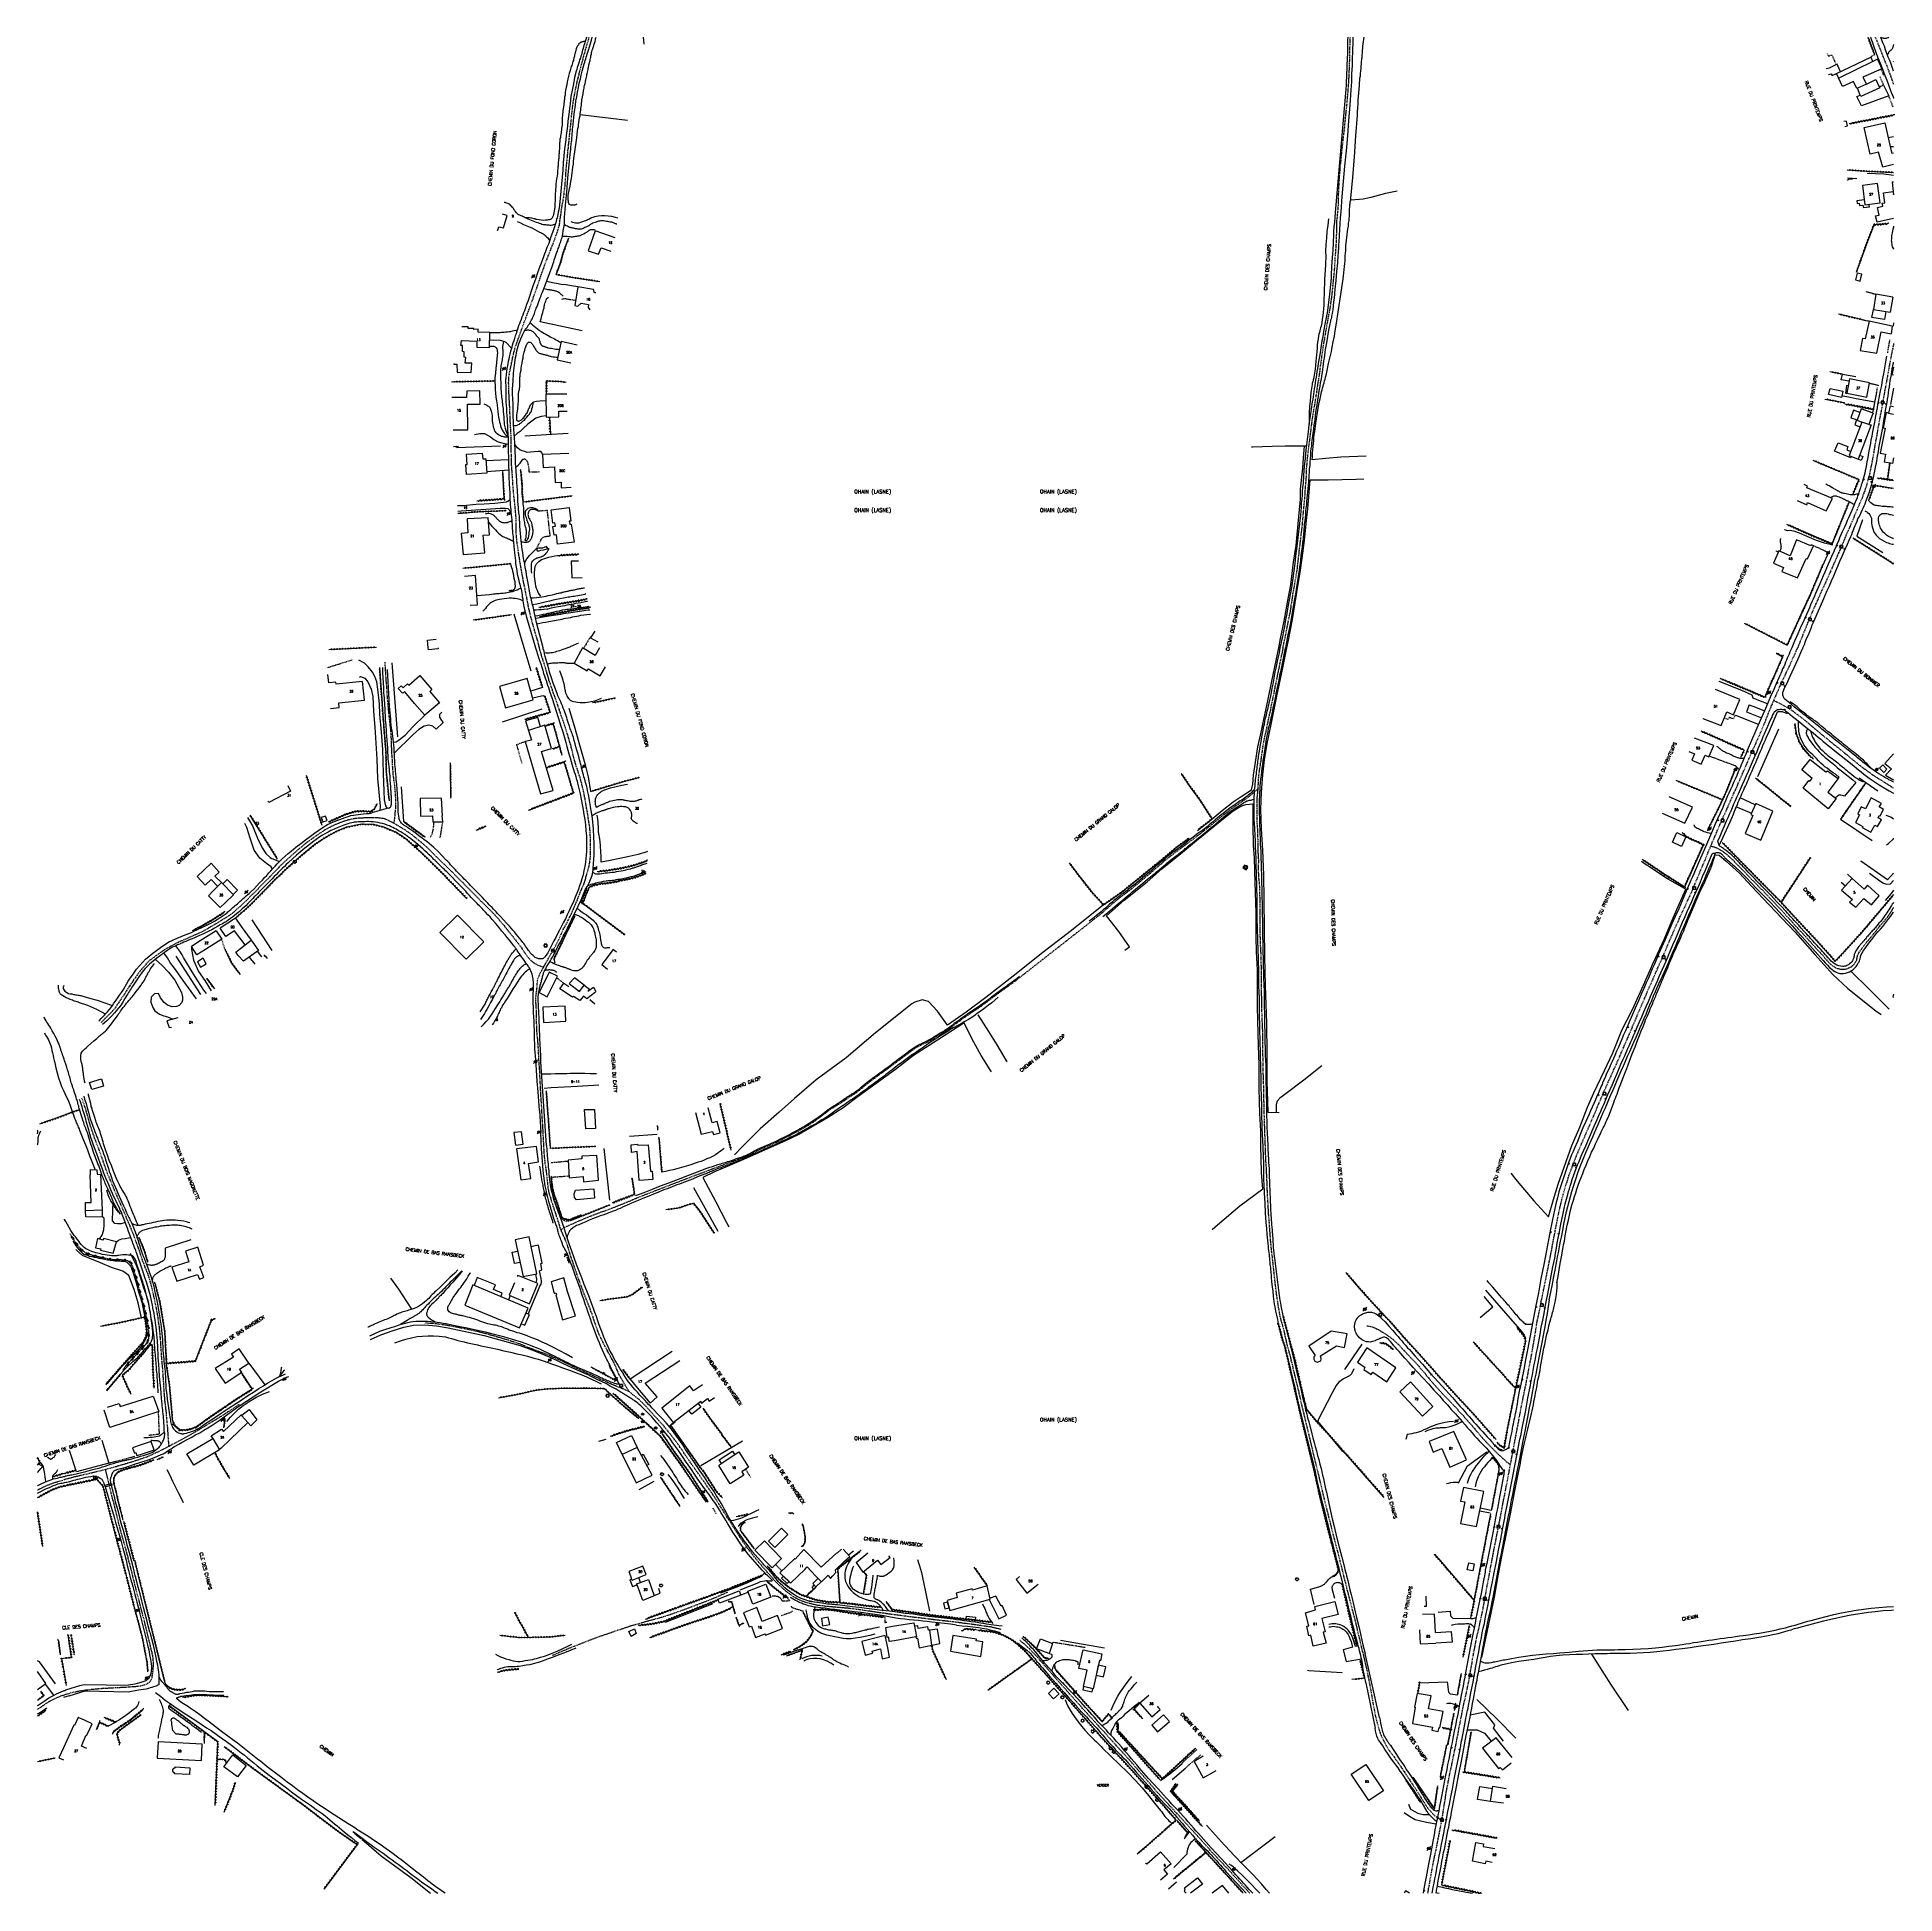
# Model space of a CAD drawing. Header units: millimetres. Extents: x 156000 to 157001, y 155000 to 156000.
import ezdxf
from ezdxf.enums import TextEntityAlignment as Align

# ---------------------------------------------------------------- set-up
doc = ezdxf.new("R2010")
doc.units = ezdxf.units.MM
doc.linetypes.add('DASHED', pattern=[0.75, 0.5, -0.25])
doc.layers.get('0').update_dxf_attribs({"linetype": 'CONTINUOUS'})
for name, color, linetype in [('W0001', 6, 'DASHED'), ('W0008', 7, 'CONTINUOUS'), ('W0014', 7, 'CONTINUOUS'), ('W0017', 7, 'CONTINUOUS'), ('W0070', 7, 'DASHED'), ('W0071', 7, 'CONTINUOUS'), ('W0101', 7, 'CONTINUOUS'), ('W0104', 1, 'CONTINUOUS'), ('W0105', 7, 'CONTINUOUS'), ('W0112', 1, 'DASHED'), ('W0120', 7, 'CONTINUOUS'), ('W0211', 2, 'CONTINUOUS'), ('W0214', 2, 'CONTINUOUS'), ('W0220', 5, 'DASHED'), ('W0300', 7, 'CONTINUOUS'), ('W0303', 7, 'CONTINUOUS'), ('W0310', 3, 'CONTINUOUS'), ('W0322', 7, 'CONTINUOUS'), ('W0323', 7, 'CONTINUOUS'), ('W0330', 7, 'CONTINUOUS'), ('W0333', 7, 'CONTINUOUS'), ('W0401', 7, 'CONTINUOUS'), ('W0402', 7, 'CONTINUOUS'), ('W0420', 7, 'CONTINUOUS'), ('W0439', 7, 'CONTINUOUS'), ('W0473', 7, 'CONTINUOUS'), ('W0501', 5, 'DASHED'), ('W0510', 5, 'CONTINUOUS'), ('W0515', 5, 'CONTINUOUS'), ('W0984', 7, 'CONTINUOUS'), ('W0989', 7, 'CONTINUOUS'), ('W0991', 7, 'CONTINUOUS')]:
    doc.layers.add(name, color=color, linetype=linetype)
doc.styles.get("Standard").update_dxf_attribs({"font": 'romans.shx', "width": 0.85})

# ---------------------------------------------------------------- blocks, each defined once
blk = doc.blocks.new('T420')
for p, q in [((0.7, 0.7), (-0.8, 0.7)), ((-0.8, 0.7), (-0.8, -0.8)), ((0.7, 0.7), (0.7, -0.8)), ((0.7, -0.8), (-0.8, -0.8))]:
    blk.add_line(p, q)
blk.add_ellipse((0, 0), major_axis=(-0.53, 0.53), ratio=1, start_param=3.926991, end_param=10.210176)
blk = doc.blocks.new('T300')
for p, q in [((-0.8, 0.5), (-0.9, 0.3)), ((-0.9, 0.3), (-0.9, 0.2)), ((-0.9, 0.2), (-0.7, 0.1)), ((-0.7, 0.6), (-0.8, 0.5)), ((-0.8, -0.1), (-0.7, 0.1)), ((-0.6, 0.7), (-0.7, 0.6)), ((-0.7, 0.1), (-0.7, 0.1)), ((-0.5, 0.7), (-0.6, 0.7)), ((-0.3, 0.6), (-0.5, 0.7)), ((-0.3, 0.6), (-0.2, 0.7)), ((-0.2, 0.6), (-0.3, 0.6)), ((-0.2, 0.7), (-0.1, 0.8)), ((-0.1, 0.8), (0.1, 0.8)), ((0.1, 0.8), (0.2, 0.7)), ((0.2, 0.7), (0.3, 0.6)), ((0.3, 0.6), (0.4, 0.5)), ((0.5, 0.5), (0.3, 0.5)), ((0.4, 0.5), (0.4, 0.5)), ((0.6, 0.4), (0.5, 0.5)), ((0.6, 0.4), (0.7, 0.3)), ((0.7, 0.3), (0.7, 0.2)), ((0.7, 0.2), (0.7, 0.1)), ((0.7, 0.1), (0.7, -0.2)), ((-0.8, -0.2), (-0.8, -0.1)), ((-0.7, -0.3), (-0.8, -0.2)), ((-0.8, -0.2), (-0.8, -0.2)), ((-0.7, -0.4), (-0.7, -0.3)), ((-0.5, -0.5), (-0.7, -0.4)), ((-0.4, -0.5), (-0.5, -0.5)), ((-0.4, -0.5), (-0.3, -0.5)), ((-0.3, -0.5), (-0.3, -0.4)), ((-0.3, -0.6), (-0.3, -0.5)), ((-0.3, -0.5), (-0.3, -0.5)), ((-0.2, -0.7), (-0.3, -0.6)), ((-0.1, -0.8), (-0.2, -0.7)), ((0.1, -0.8), (-0.1, -0.8)), ((0.2, -0.7), (0.1, -0.8)), ((0.3, -0.5), (0.2, -0.5)), ((0.3, -0.6), (0.2, -0.7)), ((0.2, -0.7), (0.2, -0.7)), ((0.5, -0.4), (0.3, -0.5)), ((0.3, -0.5), (0.3, -0.6)), ((0.3, -0.5), (0.3, -0.5)), ((0.6, -0.3), (0.5, -0.4)), ((0.7, -0.2), (0.6, -0.3)), ((0.6, -0.3), (0.6, -0.3))]:
    blk.add_line(p, q)
blk = doc.blocks.new('T473')
for p, q in [((-0.166667, 0.166667), (0.166667, -0.166667)), ((-0.166667, -0.166667), (0.166667, 0.166667)), ((0.500001, 0.500001), (1.000002, 1.000002)), ((-1.000002, -1.000002), (-0.500001, -0.500001))]:
    blk.add_line(p, q)
blk.add_ellipse((0, 0), major_axis=(0.471405, 0.471405), ratio=1, start_param=5.4977871438, end_param=11.780972451)
blk = doc.blocks.new('T401')
for p, q in [((-0.3, 0.3), (0, 0.3)), ((-0.3, -0.25), (-0.3, 0.3)), ((-0.3, 0.15), (0, 0.15)), ((-0.3, 0), (0, 0)), ((0, 0.3), (0, -0.25)), ((-0.3, -0.15), (0, -0.15)), ((-0.3, -0.25), (-0.3, -0.3)), ((-0.3, -0.3), (0, -0.3)), ((0, -0.3), (0, -0.25))]:
    blk.add_line(p, q)
blk = doc.blocks.new('T303')
for p, q in [((-0.8, 0), (-0.3, 0.2)), ((-0.3, -0.2), (-0.8, 0)), ((-0.3, 0.2), (0, 0.8)), ((0, 0.8), (0.3, 0.2)), ((0.3, 0.2), (0.8, 0)), ((0.8, 0), (0.3, -0.2)), ((-0.5, -0.6), (-0.3, -0.2)), ((0, -0.3), (-0.5, -0.6)), ((0.6, -0.6), (0, -0.3)), ((0.3, -0.2), (0.6, -0.6))]:
    blk.add_line(p, q)
blk = doc.blocks.new('t310o')
at = {"color": 0, "linetype": 'Continuous'}
for centre, start, end in [((-0.5, 0.4), 216.8699, 323.1304), ((0.5, -0.4), 36.8699, 143.1303)]:
    blk.add_arc(centre, 0.625, start, end, dxfattribs=at)
blk = doc.blocks.new('t323o')
at = {"color": 0, "linetype": 'Continuous'}
for radius in [0.25, 0.15]:
    blk.add_circle((0, 0), radius, dxfattribs=at)
blk = doc.blocks.new('t322o')
at = {"color": 0, "linetype": 'Continuous'}
for radius in [0.25, 0.15]:
    blk.add_circle((0, 0), radius, dxfattribs=at)
blk = doc.blocks.new('t220o')
at = {"color": 0, "linetype": 'Continuous'}
for p, q in [((-0.25, 0.25), (0.25, 0.25)), ((-0.25, -0.25), (0.25, -0.25))]:
    blk.add_line(p, q, dxfattribs=at)
blk = doc.blocks.new('t500o')
at = {"color": 0, "linetype": 'Continuous'}
for centre, start, end in [((-0.5, 0.625), 216.869898, 323.130102), ((0.5, -0.125), 36.869898, 143.130102), ((0.5, -0.625), 36.869898, 143.130102), ((-0.5, 0.125), 216.869898, 323.130102)]:
    blk.add_arc(centre, 0.625, start, end, dxfattribs=at)

msp = doc.modelspace()

# ---------------------------------------------------------------- linework, layer by layer
at = {"layer": 'W0001'}
for points in [[(156270.4, 155671), (156270.3, 155671.6), (156270.1, 155672.2), (156270, 155672.8), (156269.8, 155673.4), (156269.7, 155674), (156269.5, 155674.6), (156269.4, 155675.2), (156269.2, 155675.7), (156268.7, 155677.4), (156268.2, 155679.1), (156267.7, 155680.8), (156267.2, 155682.5), (156266.7, 155684.2), (156266.3, 155685.9), (156265.8, 155687.6), (156265.4, 155689.3), (156265.1, 155690.6), (156264.8, 155691.9), (156264.5, 155693.1), (156264.3, 155694.4), (156264, 155695.7), (156263.8, 155697), (156263.6, 155698.2), (156263.3, 155699.5), (156263.1, 155700.3), (156263, 155701.1), (156262.8, 155701.9), (156262.7, 155702.7), (156262.5, 155703.5), (156262.3, 155704.2), (156262.2, 155705), (156262, 155705.8), (156261.5, 155708.7), (156260.9, 155711.7), (156260.4, 155714.6), (156259.9, 155717.5), (156259.6, 155719.5), (156259.3, 155721.5), (156259, 155723.5), (156258.7, 155725.5), (156258.4, 155727.6), (156258.2, 155729.7), (156258, 155731.8), (156257.9, 155734), (156257.8, 155734.9), (156257.8, 155735.8), (156257.8, 155736.7), (156257.9, 155737.7), (156257.9, 155738.6), (156257.9, 155739.5), (156257.9, 155740.4), (156257.8, 155741.4), (156257.7, 155742.7), (156257.6, 155744.1), (156257.5, 155745.5), (156257.3, 155746.9), (156257.2, 155748.3), (156257, 155749.6), (156256.9, 155751), (156256.7, 155752.4), (156256.5, 155754.7), (156256.3, 155757.1), (156256.1, 155759.4), (156256, 155761.8), (156255.8, 155764.5), (156255.6, 155767.2), (156255.4, 155769.9), (156255.3, 155772.7), (156255.3, 155774.1), (156255.3, 155775.6), (156255.2, 155777), (156255.2, 155778.4), (156255.2, 155779.9), (156255.2, 155781.3), (156255.2, 155782.7), (156255.2, 155784.2), (156255.2, 155785.3), (156255.1, 155786.4), (156255, 155787.4), (156255, 155788.5), (156254.9, 155789.6), (156254.9, 155790.7), (156254.8, 155791.8), (156254.7, 155792.9), (156254.7, 155794.2), (156254.6, 155795.5), (156254.6, 155796.9), (156254.5, 155798.2), (156254.5, 155799.5), (156254.4, 155800.8), (156254.3, 155802.1), (156254.3, 155803.5), (156254.2, 155804.4), (156254.2, 155805.3), (156254.1, 155806.2), (156254.1, 155807.1), (156254, 155808), (156254, 155808.9), (156253.9, 155809.7), (156253.9, 155810.6), (156253.9, 155811.5), (156253.9, 155812.3), (156253.9, 155813.1), (156253.8, 155813.9), (156253.9, 155814.8), (156253.9, 155815.6), (156253.9, 155816.4), (156254, 155817.3), (156254.3, 155818.9), (156254.6, 155820.6), (156255, 155822.2), (156255.3, 155823.8), (156255.7, 155825.6), (156256, 155827.3), (156256.4, 155829), (156256.8, 155830.7), (156257.2, 155832.2), (156257.7, 155833.8), (156258.3, 155835.3), (156258.8, 155836.8), (156259.5, 155838.9), (156260.3, 155840.9), (156261, 155843), (156261.8, 155845.1), (156262.1, 155846.1), (156262.5, 155847.1), (156262.9, 155848.1), (156263.3, 155849.1), (156263.6, 155850.1), (156264, 155851.1), (156264.4, 155852.1), (156264.8, 155853.1), (156265.8, 155855.9), (156266.8, 155858.7), (156267.8, 155861.5), (156268.8, 155864.3), (156269.2, 155865.4), (156269.6, 155866.5), (156270, 155867.6), (156270.3, 155868.7), (156270.7, 155869.8), (156271, 155870.9), (156271.4, 155872), (156271.8, 155873.1), (156272.6, 155875.2), (156273.3, 155877.3), (156274.1, 155879.4), (156274.9, 155881.5), (156275.4, 155882.7), (156275.9, 155883.9), (156276.3, 155885.1), (156276.8, 155886.3), (156277.3, 155887.6), (156277.8, 155888.8), (156278.2, 155890), (156278.7, 155891.3), (156279.3, 155893), (156280, 155894.8), (156280.6, 155896.5), (156281, 155898.4), (156281.2, 155898.9), (156281.3, 155899.5), (156281.4, 155900.1), (156281.4, 155900.7), (156281.5, 155901.3), (156281.6, 155901.9), (156281.7, 155902.5), (156281.7, 155903.1), (156281.9, 155903.8), (156282, 155904.5), (156282.1, 155905.2), (156282.2, 155905.9), (156282.3, 155906.7), (156282.4, 155907.4), (156282.5, 155908.1), (156282.6, 155908.8), (156282.9, 155910.4), (156283.2, 155911.9), (156283.4, 155913.5), (156283.7, 155915.1), (156283.9, 155917.5), (156284.2, 155919.9), (156284.4, 155922.3), (156284.6, 155924.7), (156284.7, 155927.1), (156284.9, 155929.4), (156285.1, 155931.8), (156285.4, 155934.2), (156285.5, 155935.4), (156285.6, 155936.6), (156285.7, 155937.8), (156285.8, 155939.1), (156286, 155940.3), (156286.1, 155941.5), (156286.2, 155942.7), (156286.4, 155943.9), (156286.5, 155945.3), (156286.6, 155946.6), (156286.8, 155948), (156286.9, 155949.4), (156287.1, 155950.7), (156287.2, 155952.1), (156287.4, 155953.5), (156287.5, 155954.8), (156287.7, 155957), (156287.9, 155959.1), (156288.2, 155961.2), (156288.4, 155963.3), (156288.8, 155965.5), (156289.1, 155967.7), (156289.5, 155969.9), (156289.9, 155972), (156290.4, 155974.1), (156290.8, 155976.1), (156291.3, 155978.1), (156291.8, 155980.1), (156292.2, 155981.8), (156292.7, 155983.6), (156293.1, 155985.3), (156293.6, 155987.1), (156294, 155988.7), (156294.4, 155990.3), (156294.9, 155991.8), (156295.3, 155993.4), (156295.6, 155994.3), (156295.8, 155995.2), (156296.1, 155996), (156296.3, 155996.9), (156296.6, 155997.8), (156296.8, 155998.6), (156297.1, 155999.5), (156297.2, 156000)], [(156671, 155671), (156671.3, 155672.4), (156671.6, 155673.8), (156671.9, 155675.2), (156672.2, 155676.6), (156672.9, 155680.1), (156673.6, 155683.6), (156674.3, 155687.1), (156675, 155690.6), (156675.2, 155691.7), (156675.4, 155692.9), (156675.5, 155694.1), (156675.7, 155695.3), (156675.9, 155696.5), (156676.1, 155697.7), (156676.3, 155698.9), (156676.4, 155700.1), (156676.7, 155701.7), (156677, 155703.2), (156677.3, 155704.8), (156677.5, 155706.3), (156677.8, 155707.9), (156678.1, 155709.5), (156678.3, 155711), (156678.6, 155712.6), (156678.8, 155713.9), (156678.9, 155715.2), (156679.1, 155716.6), (156679.2, 155717.9), (156679.4, 155719.2), (156679.5, 155720.5), (156679.7, 155721.8), (156679.8, 155723.2), (156680, 155724.8), (156680.2, 155726.5), (156680.4, 155728.1), (156680.6, 155729.8), (156680.8, 155731.5), (156681, 155733.1), (156681.2, 155734.8), (156681.4, 155736.5), (156681.6, 155738.8), (156681.8, 155741.1), (156682, 155743.4), (156682.2, 155745.7), (156682.5, 155748.8), (156682.8, 155751.9), (156683, 155755), (156683.2, 155758.2), (156683.4, 155759.9), (156683.5, 155761.5), (156683.6, 155763.2), (156683.6, 155764.9), (156683.7, 155766.6), (156683.8, 155768.3), (156684, 155770), (156684.1, 155771.7), (156684.4, 155774.5), (156684.7, 155777.4), (156685.1, 155780.3), (156685.5, 155783.1), (156685.8, 155785.9), (156686.2, 155788.7), (156686.5, 155791.5), (156686.9, 155794.4), (156687.1, 155795.7), (156687.3, 155797), (156687.5, 155798.2), (156687.7, 155799.5), (156688, 155800.8), (156688.2, 155802.1), (156688.4, 155803.4), (156688.6, 155804.7), (156689.1, 155807.6), (156689.5, 155810.5), (156689.9, 155813.4), (156690.4, 155816.2), (156690.6, 155817.9), (156690.9, 155819.7), (156691.1, 155821.4), (156691.3, 155823.1), (156691.6, 155824.8), (156691.8, 155826.5), (156692, 155828.2), (156692.3, 155830), (156692.9, 155834), (156693.6, 155838.1), (156694.3, 155842.2), (156695, 155846.3), (156695.2, 155847.3), (156695.4, 155848.4), (156695.6, 155849.5), (156695.8, 155850.5), (156696, 155851.6), (156696.3, 155852.7), (156696.4, 155853.8), (156696.6, 155854.8), (156697.3, 155859.7), (156697.8, 155864.5), (156698.3, 155869.4), (156698.8, 155874.3), (156698.8, 155875.2), (156698.9, 155876), (156699, 155876.9), (156699, 155877.8), (156699.1, 155878.7), (156699.1, 155879.6), (156699.2, 155880.5), (156699.2, 155881.4), (156699.3, 155882.1), (156699.3, 155882.9), (156699.4, 155883.7), (156699.5, 155884.5), (156699.5, 155885.3), (156699.6, 155886.1), (156699.6, 155886.9), (156699.7, 155887.6), (156699.8, 155889.4), (156699.8, 155891.2), (156699.9, 155893), (156700, 155894.8), (156700, 155895.7), (156700, 155896.6), (156700, 155897.5), (156700, 155898.5), (156700.1, 155899.4), (156700.1, 155900.3), (156700.1, 155901.2), (156700.2, 155902.1), (156700.3, 155902.9), (156700.3, 155903.7), (156700.4, 155904.4), (156700.5, 155905.2), (156700.6, 155906), (156700.7, 155906.8), (156700.8, 155907.5), (156700.8, 155908.3), (156700.9, 155909.8), (156700.9, 155911.3), (156701, 155912.8), (156701, 155914.3), (156701, 155915.8), (156701.1, 155917.3), (156701.1, 155918.8), (156701.2, 155920.3), (156701.6, 155926.5), (156702.2, 155932.7), (156702.8, 155938.9), (156703.5, 155945.1), (156704.2, 155951.2), (156704.8, 155957.4), (156705.5, 155963.6), (156706, 155969.8), (156706.3, 155973.2), (156706.5, 155976.6), (156706.7, 155980), (156706.8, 155983.4), (156706.9, 155984.8), (156706.9, 155986.3), (156707, 155987.7), (156707, 155989.1), (156707, 155990.6), (156707, 155992), (156707.1, 155993.4), (156707.1, 155994.9), (156707.2, 155996.1), (156707.2, 155997.3), (156707.3, 155998.5), (156707.3, 155999.7), (156707.4, 156000)], [(156990.1, 156000), (156991, 155997.9), (156991.8, 155995.8), (156992.7, 155993.6), (156993.5, 155991.5), (156994.4, 155989.3), (156995.2, 155987.2), (156996.1, 155985.1), (156996.9, 155982.9), (156997.5, 155981.4), (156998.1, 155979.8), (156998.6, 155978.2), (156999.2, 155976.7), (156999.8, 155975.1), (157000, 155974.4)], [(157000, 155834.9), (156999.5, 155832.4), (156999, 155829.9), (156998, 155824.7), (156997, 155819.4), (156996.1, 155814.2), (156995.1, 155808.9), (156994.3, 155804.4), (156993.5, 155799.8), (156992.6, 155795.2), (156991.8, 155790.7), (156991.3, 155788.1), (156990.9, 155785.4), (156990.4, 155782.8), (156989.9, 155780.2), (156989.5, 155777.8), (156989.1, 155775.4), (156988.7, 155773), (156988.2, 155770.7), (156987.9, 155768.8), (156987.5, 155767), (156987.1, 155765.1), (156986.7, 155763.3), (156986.1, 155761.2), (156985.6, 155759.1), (156984.9, 155757), (156984.2, 155755), (156983, 155751.8), (156981.7, 155748.7), (156980.3, 155745.5), (156979, 155742.4), (156978.5, 155741.2), (156978, 155740), (156977.5, 155738.9), (156977, 155737.7), (156976.5, 155736.5), (156976, 155735.3), (156975.5, 155734.2), (156975, 155733), (156974.2, 155731.3), (156973.5, 155729.5), (156972.8, 155727.8), (156972.1, 155726.1), (156971.3, 155724.3), (156970.6, 155722.6), (156969.8, 155720.9), (156969.1, 155719.1), (156967.6, 155715.8), (156966.1, 155712.4), (156964.6, 155709.1), (156963.1, 155705.7), (156962.4, 155704.2), (156961.7, 155702.7), (156961, 155701.1), (156960.3, 155699.6), (156959.6, 155698), (156958.9, 155696.5), (156958.2, 155695), (156957.5, 155693.4), (156956.1, 155690.2), (156954.7, 155686.9), (156953.4, 155683.7), (156952.1, 155680.5), (156951.6, 155679.3), (156951.1, 155678.1), (156950.7, 155676.9), (156950.2, 155675.7), (156949.7, 155674.5), (156949.3, 155673.4), (156948.8, 155672.2), (156948.3, 155671)], [(156272.7, 155499), (156272.9, 155499.4), (156273.2, 155499.9), (156273.4, 155500.3), (156273.7, 155500.8), (156274, 155501.4), (156274.3, 155502), (156274.7, 155502.5), (156275, 155503.1), (156275.3, 155503.7), (156275.7, 155504.3), (156276, 155504.9), (156276.3, 155505.5), (156277.2, 155507.1), (156278.1, 155508.7), (156279, 155510.3), (156279.9, 155512), (156280.3, 155512.9), (156280.8, 155513.8), (156281.2, 155514.7), (156281.6, 155515.6), (156282, 155516.5), (156282.5, 155517.4), (156282.9, 155518.3), (156283.3, 155519.3), (156283.8, 155520.2), (156284.3, 155521.1), (156284.8, 155522), (156285.3, 155523), (156285.8, 155523.9), (156286.2, 155524.8), (156286.7, 155525.7), (156287.2, 155526.7), (156287.7, 155527.9), (156288.3, 155529.2), (156288.8, 155530.4), (156289.4, 155531.7), (156289.8, 155532.8), (156290.2, 155533.8), (156290.7, 155534.9), (156291.1, 155536), (156291.5, 155537), (156292, 155538.1), (156292.4, 155539.2), (156292.8, 155540.2), (156293.1, 155540.8), (156293.3, 155541.4), (156293.6, 155542), (156293.8, 155542.5), (156294.1, 155543.1), (156294.3, 155543.7), (156294.6, 155544.2), (156294.8, 155544.8), (156294.9, 155545.3), (156295.1, 155545.9), (156295.2, 155546.4), (156295.4, 155546.9), (156295.5, 155547.4), (156295.6, 155548), (156295.8, 155548.5), (156295.9, 155549), (156296.1, 155549.7), (156296.3, 155550.4), (156296.5, 155551), (156296.7, 155551.7), (156296.9, 155552.3), (156297.1, 155553), (156297.2, 155553.7), (156297.4, 155554.4), (156297.5, 155555.2), (156297.6, 155556), (156297.7, 155556.8), (156297.8, 155557.7), (156297.9, 155558.5), (156297.9, 155559.3), (156298, 155560.2), (156298, 155561), (156298, 155562.4), (156298, 155563.9), (156298, 155565.3), (156297.9, 155566.7), (156297.9, 155568.6), (156297.8, 155570.5), (156297.7, 155572.4), (156297.5, 155574.3), (156297.2, 155576.5), (156296.8, 155578.7), (156296.5, 155581), (156296.1, 155583.2), (156295.7, 155585.3), (156295.4, 155587.4), (156295, 155589.5), (156294.6, 155591.6), (156294.2, 155593.7), (156293.7, 155595.8), (156293.2, 155597.9), (156292.6, 155600), (156292.3, 155601.2), (156291.9, 155602.3), (156291.5, 155603.5), (156291.1, 155604.7), (156290.7, 155605.9), (156290.3, 155607), (156290, 155608.2), (156289.6, 155609.4), (156289.3, 155610.4), (156289, 155611.5), (156288.8, 155612.5), (156288.5, 155613.6), (156288.3, 155614.7), (156288, 155615.7), (156287.7, 155616.8), (156287.5, 155617.8), (156286.8, 155620.2), (156286.1, 155622.5), (156285.4, 155624.8), (156284.7, 155627.1), (156284.4, 155628), (156284.1, 155628.9), (156283.8, 155629.8), (156283.5, 155630.7), (156283.2, 155631.6), (156282.9, 155632.5), (156282.5, 155633.4), (156282.2, 155634.3), (156282, 155635.1), (156281.7, 155635.8), (156281.5, 155636.6), (156281.2, 155637.4), (156281, 155638.1), (156280.7, 155638.9), (156280.5, 155639.6), (156280.2, 155640.4), (156279.6, 155642), (156279.1, 155643.6), (156278.5, 155645.2), (156277.9, 155646.8), (156277.4, 155648.4), (156276.8, 155649.9), (156276.3, 155651.5), (156275.7, 155653.1), (156275.4, 155654.1), (156275.2, 155655), (156274.9, 155655.9), (156274.6, 155656.8), (156274.4, 155657.7), (156274.1, 155658.7), (156273.8, 155659.6), (156273.6, 155660.5), (156273.2, 155661.6), (156272.9, 155662.7), (156272.5, 155663.8), (156272.2, 155664.9), (156271.8, 155666), (156271.5, 155667.1), (156271.2, 155668.3), (156270.8, 155669.4), (156270.7, 155669.8), (156270.6, 155670.2), (156270.5, 155670.6), (156270.4, 155671)], [(156671, 155671), (156670.8, 155669.9), (156670.6, 155668.8), (156670.4, 155667.7), (156670.1, 155666.6), (156669.8, 155665), (156669.5, 155663.4), (156669.1, 155661.8), (156668.8, 155660.2), (156668.5, 155658.6), (156668.1, 155657), (156667.8, 155655.4), (156667.5, 155653.8), (156667.1, 155651.9), (156666.7, 155650), (156666.3, 155648.2), (156666, 155646.3), (156665.6, 155644.4), (156665.2, 155642.5), (156664.8, 155640.6), (156664.4, 155638.8), (156664.2, 155637.4), (156663.9, 155636.1), (156663.6, 155634.8), (156663.3, 155633.5), (156663, 155632.2), (156662.8, 155630.9), (156662.5, 155629.6), (156662.2, 155628.3), (156661.7, 155625.7), (156661.1, 155623.1), (156660.6, 155620.6), (156660.1, 155618), (156659.9, 155616.8), (156659.8, 155615.7), (156659.6, 155614.5), (156659.4, 155613.4), (156659.3, 155612.2), (156659.1, 155611), (156659, 155609.9), (156658.8, 155608.7), (156658.7, 155607.8), (156658.5, 155606.9), (156658.4, 155606), (156658.2, 155605.1), (156658.1, 155604.1), (156658, 155603.2), (156657.9, 155602.3), (156657.8, 155601.4), (156657.7, 155600.6), (156657.6, 155599.8), (156657.6, 155599), (156657.6, 155598.3), (156657.6, 155597.5), (156657.5, 155596.7), (156657.5, 155595.9), (156657.5, 155595.1)], [(156935.4, 155642.6), (156936.5, 155645.2), (156937.7, 155647.8), (156938.8, 155650.4), (156940, 155653), (156941, 155655.1), (156942, 155657.2), (156943, 155659.4), (156944, 155661.5), (156945, 155663.6), (156945.9, 155665.7), (156946.9, 155667.9), (156947.9, 155670), (156948, 155670.3), (156948.1, 155670.5), (156948.2, 155670.8), (156948.3, 155671)], [(156187.1, 155663.2), (156187.3, 155659.9), (156187.5, 155656.7), (156187.7, 155653.4), (156188, 155650.1), (156188.2, 155647), (156188.4, 155643.8), (156188.7, 155640.7), (156189, 155637.6), (156189.1, 155635.9), (156189.3, 155634.3), (156189.5, 155632.6), (156189.7, 155631), (156189.9, 155629.3), (156190.1, 155627.7), (156190.2, 155626), (156190.3, 155624.4), (156190.4, 155623), (156190.5, 155621.7), (156190.6, 155620.3), (156190.6, 155618.9), (156190.6, 155617.6), (156190.7, 155616.2), (156190.7, 155614.9), (156190.8, 155613.5), (156191, 155610.8), (156191.1, 155608.2), (156191.3, 155605.5), (156191.5, 155602.8), (156191.7, 155601.7), (156191.8, 155600.6), (156191.9, 155599.4), (156192.1, 155598.3), (156192.3, 155597.1), (156192.4, 155596), (156192.5, 155594.9), (156192.6, 155593.7), (156192.7, 155592.1), (156192.8, 155590.6), (156192.9, 155589), (156192.9, 155587.4), (156192.9, 155586.4), (156192.8, 155585.3), (156192.8, 155584.3), (156192.7, 155583.2), (156192.6, 155582.4), (156192.6, 155581.5), (156192.5, 155580.7), (156192.4, 155579.8), (156192.3, 155579), (156192.2, 155578.2), (156192.1, 155577.4), (156192, 155576.6)], [(156901.5, 155564.2), (156902.3, 155566.1), (156903.1, 155568), (156903.9, 155569.8), (156904.7, 155571.7), (156906.1, 155575), (156907.6, 155578.4), (156909.1, 155581.7), (156910.6, 155585), (156911.4, 155586.9), (156912.2, 155588.7), (156913, 155590.5), (156913.8, 155592.4), (156914.7, 155594.2), (156915.5, 155596), (156916.3, 155597.9), (156917.1, 155599.7), (156917.9, 155601.6), (156918.7, 155603.5), (156919.6, 155605.4), (156920.4, 155607.3), (156921.2, 155609.2), (156922, 155611.2), (156922.9, 155613.1), (156923.7, 155615), (156924.3, 155616.4), (156925, 155617.9), (156925.7, 155619.3), (156926.3, 155620.8), (156927, 155622.3), (156927.7, 155623.7), (156928.3, 155625.2), (156929, 155626.6), (156929.6, 155628.2), (156930.3, 155629.9), (156930.9, 155631.5), (156931.6, 155633.1), (156932.2, 155634.7), (156932.8, 155636.4), (156933.5, 155638), (156934.1, 155639.6), (156934.5, 155640.3), (156934.8, 155641.1), (156935.1, 155641.8), (156935.4, 155642.6)], [(156935.4, 155642.6), (156937.4, 155641.7), (156939.4, 155640.7), (156941.4, 155639.6), (156943.3, 155638.5), (156945.8, 155636.8), (156948.2, 155635), (156950.6, 155633.2), (156953, 155631.3), (156954.2, 155630.3), (156955.4, 155629.2), (156956.7, 155628.2), (156957.9, 155627.2), (156959.1, 155626.1), (156960.3, 155625.1), (156961.6, 155624), (156962.8, 155623), (156964, 155622.1), (156965.1, 155621.1), (156966.3, 155620.2), (156967.5, 155619.2), (156968.7, 155618.3), (156969.9, 155617.4), (156971, 155616.4), (156972.2, 155615.5), (156973.4, 155614.5), (156974.5, 155613.6), (156975.7, 155612.6), (156976.8, 155611.6), (156978, 155610.7), (156979.1, 155609.7), (156980.3, 155608.8), (156981.5, 155607.8), (156983.4, 155606.4), (156985.4, 155605), (156987.3, 155603.6), (156989.3, 155602.2), (156991.3, 155600.9), (156993.4, 155599.6), (156995.4, 155598.3), (156997.5, 155597), (157000, 155595.4)], [(156282, 155357.6), (156284.1, 155358.8), (156286.4, 155359.9), (156288.7, 155360.9), (156291, 155361.9), (156292.8, 155362.7), (156294.7, 155363.5), (156296.5, 155364.3), (156298.4, 155365), (156299.8, 155365.5), (156301.2, 155366.1), (156302.6, 155366.6), (156303.9, 155367.1), (156305.3, 155367.5), (156306.7, 155368.1), (156308.1, 155368.6), (156309.5, 155369.1), (156312.9, 155370.5), (156316.2, 155371.8), (156319.6, 155373.2), (156322.9, 155374.6), (156327.4, 155376.4), (156331.8, 155378.1), (156336.2, 155379.8), (156340.6, 155381.5), (156345.8, 155383.5), (156350.9, 155385.5), (156356, 155387.4), (156361.2, 155389.4), (156361.9, 155389.6), (156362.6, 155389.9), (156363.3, 155390.2), (156364, 155390.4), (156364.7, 155390.7), (156365.4, 155391), (156366.1, 155391.2), (156366.8, 155391.5), (156367.6, 155391.7), (156368.4, 155392), (156369.2, 155392.3), (156369.9, 155392.7), (156370.7, 155393), (156371.5, 155393.3), (156372.2, 155393.6), (156373, 155393.9), (156374.1, 155394.3), (156375.2, 155394.6), (156376.3, 155395), (156377.4, 155395.4), (156378.6, 155395.9), (156379.9, 155396.3), (156381.1, 155396.7), (156382.3, 155397.2), (156383.1, 155397.6), (156384, 155398), (156384.8, 155398.4), (156385.7, 155398.9), (156386.5, 155399.4), (156387.3, 155399.8), (156388.2, 155400.3), (156389, 155400.7), (156389.9, 155401.1), (156390.7, 155401.4), (156391.5, 155401.8), (156392.4, 155402.1), (156393.2, 155402.5), (156394.1, 155402.8), (156394.9, 155403.2), (156395.8, 155403.6), (156398.2, 155404.7), (156400.6, 155405.9), (156403, 155407.1), (156405.4, 155408.3), (156406.8, 155409.1), (156408.3, 155409.8), (156409.8, 155410.6), (156411.2, 155411.4), (156413.2, 155412.6), (156415.1, 155413.7), (156417, 155414.9), (156418.9, 155416.2), (156419.8, 155416.8), (156420.8, 155417.5), (156421.7, 155418.2), (156422.6, 155418.9), (156423.5, 155419.6), (156424.5, 155420.3), (156425.4, 155421), (156426.3, 155421.7), (156427.1, 155422.2), (156427.8, 155422.7), (156428.6, 155423.2), (156429.3, 155423.7), (156430.1, 155424.1), (156430.8, 155424.6), (156431.6, 155425.1), (156432.4, 155425.6), (156433.1, 155426.1), (156433.8, 155426.6), (156434.5, 155427), (156435.2, 155427.5), (156435.9, 155428), (156436.7, 155428.5), (156437.4, 155429), (156438.1, 155429.5), (156438.5, 155429.7), (156438.8, 155429.9), (156439.2, 155430.2), (156439.5, 155430.4), (156439.9, 155430.6), (156440.3, 155430.8), (156440.6, 155431.1), (156441, 155431.3), (156442.1, 155432.1), (156443.1, 155432.9), (156444.2, 155433.8), (156445.2, 155434.6), (156446.2, 155435.5), (156447.3, 155436.3), (156448.3, 155437.2), (156449.4, 155438), (156450.2, 155438.6), (156451, 155439.2), (156451.8, 155439.8), (156452.7, 155440.4), (156453.5, 155441), (156454.3, 155441.6), (156455.2, 155442.2), (156456, 155442.7), (156456.8, 155443.4), (156457.7, 155444), (156458.5, 155444.6), (156459.4, 155445.3), (156460.2, 155445.9), (156461.1, 155446.6), (156461.9, 155447.2), (156462.8, 155447.8), (156464.3, 155449), (156465.8, 155450.1), (156467.3, 155451.2), (156468.8, 155452.3), (156470.1, 155453.3), (156471.3, 155454.2), (156472.6, 155455.1), (156474, 155456), (156474.8, 155456.4), (156475.6, 155456.8), (156476.4, 155457.2), (156477.3, 155457.6), (156478.1, 155458), (156478.9, 155458.3), (156479.7, 155458.7), (156480.6, 155459.2), (156481.2, 155459.5), (156481.9, 155459.9), (156482.5, 155460.3), (156483.1, 155460.7), (156483.8, 155461.1), (156484.4, 155461.5), (156485, 155462), (156485.7, 155462.3), (156486.2, 155462.6), (156486.7, 155462.9), (156487.2, 155463.2), (156487.7, 155463.5), (156488.2, 155463.8), (156488.7, 155464.1), (156489.2, 155464.4), (156489.7, 155464.8), (156490.8, 155465.5), (156491.8, 155466.3), (156492.9, 155467), (156493.9, 155467.8), (156494.7, 155468.4), (156495.5, 155469), (156496.2, 155469.5), (156497, 155470.1), (156497.8, 155470.7), (156498.6, 155471.3), (156499.3, 155471.9), (156500.1, 155472.4), (156500.9, 155473), (156501.7, 155473.5), (156502.5, 155474), (156503.3, 155474.5), (156504.1, 155475.1), (156504.9, 155475.6), (156505.7, 155476.1), (156506.5, 155476.7), (156507.5, 155477.4), (156508.6, 155478.1), (156509.6, 155478.9), (156510.6, 155479.6), (156511.6, 155480.3), (156512.6, 155481.1), (156513.6, 155481.8), (156514.5, 155482.6), (156515.5, 155483.3), (156516.5, 155484), (156517.5, 155484.8), (156518.5, 155485.5), (156519.1, 155486), (156519.8, 155486.5), (156520.5, 155486.9), (156521.2, 155487.4), (156521.8, 155487.9), (156522.5, 155488.4), (156523.2, 155488.9), (156523.9, 155489.4), (156525.2, 155490.4), (156526.6, 155491.4), (156528, 155492.4), (156529.3, 155493.5), (156567, 155523), (156568.4, 155524.1), (156569.7, 155525.1), (156571.1, 155526.2), (156572.4, 155527.2), (156573.5, 155528.2), (156574.7, 155529.2), (156575.8, 155530.2), (156577, 155531.2), (156578.1, 155532.2), (156579.2, 155533.2), (156580.4, 155534.2), (156581.6, 155535.2), (156582.5, 155535.9), (156583.4, 155536.7), (156584.4, 155537.4), (156585.4, 155538.1), (156586.3, 155538.8), (156587.3, 155539.5), (156588.2, 155540.3), (156589.1, 155541), (156591.8, 155543.1), (156594.4, 155545.3), (156597, 155547.5), (156599.6, 155549.6), (156600.8, 155550.7), (156602, 155551.7), (156603.1, 155552.7), (156604.3, 155553.7), (156605.5, 155554.7), (156606.6, 155555.7), (156607.8, 155556.7), (156609, 155557.7), (156610.4, 155558.8), (156611.9, 155559.9), (156613.3, 155561), (156614.8, 155562.1), (156616.3, 155563.2), (156617.7, 155564.3), (156619.2, 155565.4), (156620.6, 155566.4), (156623.2, 155568.4), (156625.7, 155570.3), (156628.2, 155572.2), (156630.7, 155574.2), (156631.8, 155575), (156632.9, 155575.9), (156633.9, 155576.8), (156635, 155577.7), (156636.1, 155578.6), (156637.1, 155579.5), (156638.2, 155580.4), (156639.3, 155581.2), (156641.2, 155582.7), (156643.1, 155584.1), (156645, 155585.5), (156647, 155586.8), (156647.7, 155587.4), (156648.5, 155587.9), (156649.2, 155588.4), (156650, 155588.9), (156650.7, 155589.4), (156651.5, 155589.9), (156652.2, 155590.5), (156652.9, 155591.1), (156654.1, 155592), (156655.3, 155593), (156656.4, 155594), (156657.5, 155595.1)], [(156657.5, 155595.1), (156657.4, 155594.5), (156657.3, 155593.9), (156657.3, 155593.3), (156657.2, 155592.6), (156657.1, 155592), (156657.1, 155591.4), (156657, 155590.7), (156657, 155590.1), (156657, 155589.4), (156657, 155588.7), (156657, 155587.9), (156657, 155587.2), (156657, 155586.5), (156657, 155585.8), (156657, 155585), (156657, 155584.3), (156657, 155583.5), (156657, 155582.6), (156657, 155581.8), (156657, 155580.9), (156657, 155580.1), (156657, 155579.2), (156657, 155578.4), (156657, 155577.5), (156657, 155576.6), (156657.1, 155575.6), (156657.1, 155574.6), (156657.2, 155573.6), (156657.2, 155572.6), (156657.3, 155571.6), (156657.3, 155570.6), (156657.3, 155569.6), (156657.3, 155568.7), (156657.4, 155567.8), (156657.4, 155566.9), (156657.4, 155565.9), (156657.4, 155565), (156657.4, 155564.1), (156657.4, 155563.2), (156657.4, 155562.3), (156657.4, 155561.7), (156657.5, 155561.1), (156657.5, 155560.5), (156657.6, 155559.9), (156657.6, 155559.3), (156657.7, 155558.7), (156657.7, 155558.2), (156657.7, 155557.6), (156657.8, 155556.6), (156657.8, 155555.6), (156657.7, 155554.7), (156657.7, 155553.7), (156657.7, 155552.8), (156657.7, 155551.8), (156657.7, 155550.9), (156657.7, 155549.9), (156657.8, 155548.9), (156657.9, 155547.9), (156657.9, 155546.9), (156658, 155545.9), (156658.1, 155544.9), (156658.2, 155543.9), (156658.3, 155542.8), (156658.3, 155541.8), (156658.4, 155538.5), (156658.5, 155535.2), (156658.5, 155531.9), (156658.5, 155528.6), (156658.5, 155527.4), (156658.5, 155526.2), (156658.5, 155525.1), (156658.5, 155523.9), (156658.5, 155522.7), (156658.5, 155521.5), (156658.5, 155520.3), (156658.5, 155519.2), (156658.5, 155517.9), (156658.6, 155516.6), (156658.6, 155515.4), (156658.7, 155514.1), (156658.7, 155512.8), (156658.8, 155511.6), (156658.8, 155510.3), (156658.9, 155509), (156659, 155506.6), (156659, 155504.1), (156659.1, 155501.7), (156659.2, 155499.3), (156659.2, 155497.8), (156659.2, 155496.4), (156659.2, 155494.9), (156659.2, 155493.5), (156659.2, 155492.1), (156659.3, 155490.6), (156659.3, 155489.2), (156659.3, 155487.7), (156659.3, 155484.8), (156659.4, 155481.9), (156659.4, 155479), (156659.5, 155476.1), (156659.5, 155474.6), (156659.6, 155473), (156659.6, 155471.5), (156659.7, 155469.9), (156659.8, 155468.4), (156659.8, 155466.8), (156659.9, 155465.3), (156659.9, 155463.7), (156659.9, 155462.3), (156659.9, 155460.9), (156660, 155459.5), (156660, 155458.1), (156660, 155456.7), (156660, 155455.2), (156660, 155453.8), (156660, 155452.4), (156660.1, 155449.7), (156660.1, 155447), (156660.2, 155444.3), (156660.2, 155441.6), (156660.3, 155440.2), (156660.3, 155438.7), (156660.4, 155437.3), (156660.4, 155435.8), (156660.5, 155434.4), (156660.5, 155433), (156660.5, 155431.5), (156660.6, 155430.1), (156660.6, 155429), (156660.6, 155428), (156660.6, 155426.9), (156660.7, 155425.9), (156660.7, 155424.8), (156660.7, 155423.8), (156660.7, 155422.7), (156660.7, 155421.7), (156660.8, 155418.6), (156660.9, 155415.5), (156661, 155412.4), (156661.1, 155409.3), (156661.2, 155406.5), (156661.3, 155403.7), (156661.4, 155400.9), (156661.5, 155398.1), (156661.6, 155396.7), (156661.6, 155395.3), (156661.7, 155393.8), (156661.8, 155392.4), (156661.9, 155391), (156662, 155389.6), (156662, 155388.1), (156662.1, 155386.7), (156662.2, 155385.5), (156662.2, 155384.2), (156662.3, 155382.9), (156662.3, 155381.6), (156662.4, 155380.4), (156662.4, 155379.1), (156662.5, 155377.8), (156662.5, 155376.6), (156662.7, 155373), (156662.9, 155369.5), (156663.1, 155366), (156663.4, 155362.4), (156663.6, 155359.6), (156663.8, 155356.9), (156664, 155354.1), (156664.2, 155351.3), (156664.5, 155348.3), (156664.8, 155345.3), (156665.2, 155342.4), (156665.5, 155339.4), (156665.9, 155335.7), (156666.3, 155332), (156666.7, 155328.3), (156667.2, 155324.6), (156667.4, 155322.7), (156667.7, 155320.7), (156668, 155318.8), (156668.3, 155316.9), (156668.5, 155315.6), (156668.7, 155314.4), (156668.9, 155313.2), (156669.1, 155311.9), (156669.4, 155310.8), (156669.6, 155309.8), (156669.9, 155308.7), (156670.2, 155307.7), (156670.5, 155306.6), (156670.8, 155305.6), (156671.1, 155304.5), (156671.4, 155303.4), (156671.6, 155302.4), (156671.9, 155301.3), (156672.1, 155300.3), (156672.3, 155299.2), (156672.6, 155298.1), (156672.8, 155297.1), (156673, 155296), (156673.3, 155295), (156673.6, 155293.9), (156673.9, 155292.8), (156674.2, 155291.7), (156674.5, 155290.6), (156674.8, 155289.5), (156675.1, 155288.4), (156675.3, 155287.3), (156675.6, 155286.2), (156675.9, 155285.1), (156676.2, 155283.9), (156676.4, 155282.8), (156676.7, 155281.6), (156677, 155280.4), (156677.2, 155279.3), (156677.5, 155278.1), (156677.8, 155277), (156678.4, 155274.4), (156679, 155271.9), (156679.6, 155269.4), (156680.2, 155266.8), (156681.2, 155262.4), (156682.3, 155257.9), (156683.3, 155253.4), (156684.4, 155249), (156687, 155238.2), (156689.6, 155227.4), (156692.2, 155216.6), (156694.8, 155205.8), (156695.6, 155202.7), (156696.4, 155199.7), (156697.1, 155196.6), (156697.9, 155193.6), (156698.7, 155190.5), (156699.5, 155187.4), (156700.3, 155184.4), (156701.1, 155181.3), (156701.7, 155178.8), (156702.4, 155176.2), (156703, 155173.6), (156703.7, 155171)], [(156192, 155576.6), (156191.2, 155576.9), (156190.5, 155577.2), (156189.8, 155577.6), (156189.1, 155577.9), (156188.4, 155578.3), (156187.6, 155578.6), (156186.9, 155578.9), (156186.1, 155579), (156184.1, 155579.3), (156182, 155579.4), (156180, 155579.4), (156178, 155579.4), (156175.5, 155579.3), (156173, 155579.2), (156170.5, 155578.9), (156168.1, 155578.4), (156165.3, 155577.6), (156162.6, 155576.6), (156159.9, 155575.5), (156157.3, 155574.2), (156154.9, 155572.9), (156152.6, 155571.4), (156150.3, 155569.8), (156148, 155568.2), (156144.5, 155565.6), (156141.1, 155562.8), (156137.8, 155559.9), (156134.5, 155557), (156132.9, 155555.5), (156131.3, 155554), (156129.8, 155552.4), (156128.2, 155550.8), (156126.7, 155549.2), (156125.2, 155547.7), (156123.7, 155546.1), (156122.1, 155544.5), (156119, 155541.4), (156115.9, 155538.2), (156112.8, 155535.1), (156109.6, 155532), (156108.2, 155530.8), (156106.9, 155529.6), (156105.5, 155528.4), (156104.1, 155527.3), (156102.7, 155526.4), (156101.2, 155525.4), (156099.8, 155524.6), (156098.4, 155523.7), (156096.7, 155522.6), (156095, 155521.6), (156093.3, 155520.6), (156091.6, 155519.6), (156089, 155518.2), (156086.3, 155516.9), (156083.5, 155515.7), (156080.8, 155514.4), (156079.9, 155514), (156079, 155513.6), (156078.1, 155513.2), (156077.2, 155512.9), (156076.3, 155512.5), (156075.4, 155512.1), (156074.6, 155511.7), (156073.7, 155511.2), (156071.8, 155510.2), (156070, 155509.2), (156068.2, 155508.1), (156066.4, 155506.9), (156064.5, 155505.6), (156062.6, 155504.2), (156060.8, 155502.8), (156059.1, 155501.2), (156057.1, 155499), (156055.2, 155496.7), (156053.4, 155494.3), (156051.7, 155491.9), (156051.1, 155491), (156050.5, 155490.1), (156049.9, 155489.2), (156049.3, 155488.3), (156048.7, 155487.4), (156048.1, 155486.5), (156047.5, 155485.5), (156047, 155484.6), (156046, 155483.2), (156045, 155481.7), (156044, 155480.2), (156043, 155478.8), (156042.2, 155477.5), (156041.3, 155476.3), (156040.4, 155475.3), (156039.4, 155474.1), (156038.6, 155473.4), (156037.6, 155472.4), (156036.2, 155471.1), (156034.1, 155468.9)], [(156192, 155576.6), (156193.5, 155575.7), (156195, 155574.8), (156196.5, 155573.9), (156198, 155572.9), (156200.6, 155571.1), (156203.1, 155569.2), (156205.5, 155567.2), (156207.9, 155565.2), (156209.7, 155563.6), (156211.4, 155561.9), (156213.1, 155560.2), (156214.8, 155558.5), (156218, 155555.4), (156221.2, 155552.3), (156224.4, 155549.2), (156227.6, 155546), (156228.6, 155545), (156229.7, 155543.9), (156230.8, 155542.8), (156231.9, 155541.7), (156232.9, 155540.6), (156234, 155539.5), (156235.1, 155538.4), (156236.2, 155537.3), (156237.7, 155535.8), (156239.2, 155534.3), (156240.7, 155532.8), (156242.2, 155531.3), (156243.7, 155529.8), (156245.1, 155528.3), (156246.6, 155526.8), (156248, 155525.3), (156249.7, 155523.3), (156251.4, 155521.3), (156253, 155519.2), (156254.6, 155517.2), (156256.1, 155515.4), (156257.5, 155513.6), (156259, 155511.7), (156260.4, 155509.9), (156260.8, 155509.3), (156261.2, 155508.7), (156261.6, 155508.1), (156262, 155507.5), (156262.4, 155506.9), (156262.8, 155506.3), (156263.2, 155505.7), (156263.7, 155505.1), (156264.4, 155504.2), (156265.1, 155503.4), (156265.8, 155502.6), (156266.7, 155501.9), (156268, 155500.9), (156269.5, 155500.1), (156271.1, 155499.5), (156272.7, 155499)], [(156793.5, 155230.8), (156794.1, 155233.7), (156794.7, 155236.7), (156795.2, 155239.7), (156795.8, 155242.7), (156796.2, 155245), (156796.7, 155247.3), (156797.1, 155249.7), (156797.6, 155252), (156798, 155254.4), (156798.4, 155256.7), (156798.9, 155259.1), (156799.3, 155261.4), (156799.9, 155264.4), (156800.5, 155267.3), (156801.1, 155270.3), (156801.7, 155273.2), (156802.3, 155276.2), (156802.9, 155279.1), (156803.4, 155282.1), (156804, 155285), (156805.1, 155290.9), (156806.1, 155296.7), (156807.1, 155302.5), (156808, 155308.4), (156809.2, 155313.7), (156810.2, 155319), (156811.3, 155324.4), (156812.4, 155329.7), (156813.3, 155334.2), (156814.2, 155338.7), (156815.1, 155343.2), (156816, 155347.7), (156816.3, 155349.5), (156816.6, 155351.2), (156816.9, 155352.9), (156817.3, 155354.6), (156817.6, 155356.4), (156817.9, 155358.1), (156818.2, 155359.8), (156818.6, 155361.5), (156819.1, 155364), (156819.6, 155366.5), (156820.1, 155368.9), (156820.7, 155371.4), (156821.3, 155373.9), (156822, 155376.4), (156822.7, 155378.9), (156823.4, 155381.4), (156824.3, 155384), (156825.1, 155386.7), (156826.1, 155389.3), (156827, 155391.9), (156829.5, 155398.3), (156832.2, 155404.5), (156834.9, 155410.7), (156837.6, 155417), (156839.4, 155421.1), (156841.1, 155425.3), (156842.9, 155429.4), (156844.7, 155433.5), (156845.6, 155435.7), (156846.6, 155437.8), (156847.6, 155439.9), (156848.5, 155442.1), (156849.5, 155444.2), (156850.5, 155446.4), (156851.4, 155448.5), (156852.4, 155450.7), (156853.5, 155453.3), (156854.6, 155455.9), (156855.7, 155458.5), (156856.9, 155461.1), (156858, 155463.7), (156859.1, 155466.3), (156860.2, 155468.9), (156861.3, 155471.5), (156863, 155475.6), (156864.8, 155479.7), (156866.6, 155483.9), (156868.3, 155488), (156869.3, 155490.1), (156870.2, 155492.2), (156871.1, 155494.4), (156872.1, 155496.5), (156873, 155498.6), (156873.9, 155500.7), (156874.9, 155502.8), (156875.8, 155504.9), (156876.7, 155507), (156877.6, 155509.1), (156878.4, 155511.1), (156879.3, 155513.2), (156880.2, 155515.2), (156881.1, 155517.3), (156882, 155519.4), (156882.9, 155521.4), (156883.9, 155523.6), (156884.9, 155525.9), (156885.9, 155528.1), (156887, 155530.3), (156888, 155532.5), (156889, 155534.8), (156890.1, 155537), (156891.1, 155539.2), (156892.8, 155543.3), (156894.5, 155547.4), (156896.2, 155551.5), (156898, 155555.6), (156898.9, 155557.8), (156899.7, 155559.9), (156900.6, 155562.1), (156901.5, 155564.2)], [(156901.5, 155564.2), (156902.6, 155563.9), (156903.6, 155563.6), (156904.6, 155563.2), (156905.6, 155562.7), (156906.8, 155562), (156908, 155561.3), (156909.2, 155560.4), (156910.2, 155559.6), (156911.8, 155558.2), (156913.3, 155556.7), (156914.8, 155555.2), (156916.3, 155553.7), (156917.3, 155552.7), (156918.3, 155551.7), (156919.3, 155550.6), (156920.3, 155549.6), (156921.3, 155548.5), (156922.3, 155547.5), (156923.3, 155546.4), (156924.4, 155545.4), (156925.4, 155544.3), (156926.4, 155543.3), (156927.4, 155542.3), (156928.4, 155541.2), (156929.5, 155540.2), (156930.5, 155539.1), (156931.5, 155538.1), (156932.5, 155537), (156934.6, 155534.8), (156936.8, 155532.6), (156938.9, 155530.4), (156941, 155528.1), (156941.8, 155527.2), (156942.5, 155526.3), (156943.3, 155525.5), (156944.1, 155524.6), (156944.9, 155523.7), (156945.7, 155522.8), (156946.5, 155521.9), (156947.3, 155521.1), (156948, 155520.3), (156948.7, 155519.4), (156949.5, 155518.6), (156950.3, 155517.8), (156951, 155517), (156951.8, 155516.2), (156952.5, 155515.4), (156953.3, 155514.6), (156953.8, 155514), (156954.4, 155513.3), (156955, 155512.7), (156955.6, 155512.1), (156956.1, 155511.4), (156956.7, 155510.8), (156957.3, 155510.2), (156957.8, 155509.5), (156959, 155508.2), (156960.2, 155507), (156961.3, 155505.7), (156962.5, 155504.4), (156963.4, 155503.4), (156964.3, 155502.3), (156965.2, 155501.3), (156966.2, 155500.3), (156966.9, 155499.8), (156967.7, 155499.3), (156968.5, 155498.8), (156969.3, 155498.4), (156970.1, 155498.2), (156970.9, 155498), (156971.7, 155497.8), (156972.5, 155497.8), (156973.2, 155497.8), (156973.9, 155497.9), (156974.6, 155498.1), (156975.3, 155498.3), (156975.9, 155498.6), (156976.6, 155498.9), (156977.2, 155499.2), (156977.7, 155499.6), (156978.3, 155500.2), (156978.9, 155500.7), (156979.3, 155501.4), (156979.8, 155502.1), (156980, 155502.5), (156980.1, 155502.9), (156980.2, 155503.4), (156980.3, 155503.9), (156980.4, 155504.3), (156980.5, 155504.8), (156980.6, 155505.2), (156980.8, 155505.7), (156981.3, 155506.7), (156981.9, 155507.6), (156982.5, 155508.5), (156983.2, 155509.4), (156983.8, 155510.2), (156984.4, 155511), (156985, 155511.8), (156985.6, 155512.5), (156986.3, 155513.3), (156986.9, 155514), (156987.6, 155514.8), (156988.2, 155515.6), (156988.7, 155516.2), (156989.2, 155516.8), (156989.7, 155517.4), (156990.2, 155518.1), (156990.7, 155518.7), (156991.1, 155519.3), (156991.6, 155520), (156992.2, 155520.6), (156992.6, 155521.1), (156993.1, 155521.7), (156993.6, 155522.2), (156994, 155522.7), (156994.5, 155523.3), (156995, 155523.8), (156995.5, 155524.3), (156995.9, 155524.9), (156996.7, 155526), (156997.5, 155527.1), (156998.2, 155528.2), (156998.9, 155529.3), (156999.2, 155529.7), (156999.4, 155530.1), (156999.6, 155530.5), (156999.9, 155530.9), (157000, 155531.1)], [(156282, 155357.6), (156281.7, 155358.2), (156281.5, 155358.8), (156281.4, 155359.4), (156281.2, 155360), (156281, 155360.6), (156280.8, 155361.2), (156280.6, 155361.8), (156280.5, 155362.4), (156280.1, 155363.5), (156279.7, 155364.6), (156279.4, 155365.7), (156279, 155366.8), (156278.6, 155367.9), (156278.3, 155369), (156277.9, 155370.1), (156277.6, 155371.2), (156277, 155372.9), (156276.5, 155374.7), (156275.9, 155376.5), (156275.5, 155378.3), (156275.2, 155380.1), (156275, 155381.9), (156274.8, 155383.7), (156274.6, 155385.5), (156274.4, 155387.4), (156274.2, 155389.2), (156273.9, 155391.1), (156273.6, 155393), (156273.4, 155394.9), (156273.2, 155396.8), (156273, 155398.7), (156272.9, 155400.6), (156272.6, 155406.5), (156272.3, 155412.4), (156271.9, 155418.4), (156271.6, 155424.3), (156271.3, 155428.3), (156271.1, 155432.3), (156270.9, 155436.3), (156270.7, 155440.3), (156270.5, 155444.3), (156270.2, 155448.3), (156270, 155452.3), (156269.8, 155456.3), (156269.7, 155457.6), (156269.6, 155458.9), (156269.5, 155460.2), (156269.3, 155461.5), (156269.2, 155462.8), (156269.1, 155464.1), (156269.1, 155465.4), (156269, 155466.7), (156269, 155467.6), (156268.9, 155468.6), (156268.9, 155469.6), (156268.9, 155470.5), (156268.8, 155471.5), (156268.8, 155472.4), (156268.8, 155473.4), (156268.8, 155474.3), (156268.8, 155475.3), (156268.8, 155476.2), (156268.7, 155477.2), (156268.6, 155478.1), (156268.6, 155479), (156268.5, 155480), (156268.5, 155480.9), (156268.4, 155481.8), (156268.6, 155483.8), (156268.9, 155485.8), (156269.2, 155487.9), (156269.2, 155489.9), (156269.3, 155490.8), (156269.4, 155491.7), (156269.6, 155492.6), (156269.9, 155493.5), (156270.2, 155494.3), (156270.6, 155495.2), (156271, 155496), (156271.5, 155496.8), (156271.7, 155497.3), (156272, 155497.9), (156272.3, 155498.4), (156272.7, 155499)], [(156023.8, 155428.6), (156026.1, 155421.5), (156028.2, 155414.1), (156031, 155405.9), (156033.2, 155400.2), (156037.6, 155387.8), (156042.2, 155376.9), (156047.4, 155365.1), (156047.6, 155364.6), (156048, 155363.5), (156048.5, 155362.5), (156048.9, 155361.5), (156049.4, 155360.4), (156049.8, 155359.4), (156050.2, 155358.3), (156051.2, 155355.9), (156052.1, 155353.5), (156053, 155351.1), (156053.9, 155348.6), (156054.3, 155347.5), (156054.7, 155346.3), (156055.1, 155345.2), (156055.5, 155344), (156055.8, 155342.9), (156056.2, 155341.8), (156056.6, 155340.6), (156057.1, 155339.5), (156057.5, 155338.4), (156057.9, 155337.3), (156058.3, 155336.2), (156058.8, 155335.1), (156059.2, 155334), (156059.6, 155332.9), (156060, 155331.8), (156060.4, 155330.7), (156060.9, 155328.7), (156061.4, 155326.8), (156061.8, 155324.8), (156062.3, 155322.8), (156062.8, 155320.5), (156063.3, 155318.2), (156063.8, 155315.9), (156064.2, 155313.6), (156064.7, 155310.7), (156065.1, 155307.9), (156065.5, 155305), (156065.8, 155302.1), (156065.9, 155300.9), (156066, 155299.8), (156066.1, 155298.6), (156066.2, 155297.4), (156066.2, 155296.2), (156066.3, 155295.1), (156066.4, 155293.9), (156066.5, 155292.7), (156066.6, 155291.1), (156066.7, 155289.4), (156066.8, 155287.8), (156067, 155286.1), (156067.1, 155284.5), (156067.3, 155282.8), (156067.4, 155281.2), (156067.5, 155279.5), (156067.6, 155278.2), (156067.7, 155276.9), (156067.8, 155275.6), (156067.8, 155274.2), (156067.9, 155272.9), (156068, 155271.6), (156068.1, 155270.3), (156068.2, 155268.9), (156068.3, 155267.8), (156068.4, 155266.7), (156068.5, 155265.5), (156068.6, 155264.4), (156068.8, 155263.3), (156068.9, 155262.2), (156069, 155261), (156069.2, 155259.9), (156069.4, 155256.8), (156069.7, 155253.7), (156070, 155250.6), (156070.2, 155247.5), (156070.2, 155247.5), (156070.7, 155240.7)], [(156318.9, 155270.1), (156317.5, 155272.3), (156316.1, 155274.6), (156314.8, 155276.9), (156313.5, 155279.2), (156313.1, 155280), (156312.7, 155280.9), (156312.4, 155281.7), (156312, 155282.5), (156311.7, 155283.4), (156311.3, 155284.2), (156310.9, 155285), (156310.6, 155285.8), (156310.1, 155286.7), (156309.6, 155287.6), (156309.1, 155288.4), (156308.7, 155289.3), (156308.2, 155290.2), (156307.7, 155291), (156307.2, 155291.9), (156306.7, 155292.8), (156305.6, 155294.9), (156304.5, 155297), (156303.5, 155299.2), (156302.5, 155301.3), (156301.9, 155302.8), (156301.4, 155304.4), (156300.8, 155305.9), (156300.3, 155307.4), (156299.8, 155309), (156299.3, 155310.5), (156298.8, 155312), (156298.2, 155313.5), (156297.7, 155314.9), (156297.2, 155316.2), (156296.6, 155317.6), (156296.1, 155318.9), (156295.6, 155320.3), (156295, 155321.6), (156294.5, 155323), (156294, 155324.3), (156292.9, 155327.2), (156291.8, 155330.1), (156290.8, 155333), (156289.8, 155335.9), (156289, 155338.2), (156288.2, 155340.6), (156287.4, 155342.9), (156286.7, 155345.2), (156286.5, 155345.9), (156286.2, 155346.7), (156286, 155347.4), (156285.8, 155348.1), (156285.6, 155348.8), (156285.4, 155349.5), (156285.1, 155350.2), (156284.9, 155350.9), (156284.5, 155351.7), (156284.2, 155352.6), (156283.8, 155353.4), (156283.4, 155354.2), (156283, 155355.1), (156282.6, 155355.9), (156282.3, 155356.7), (156282, 155357.6)], [(156274.6, 155290.3), (156272, 155291.1), (156269.3, 155292.1), (156266.8, 155293.1), (156264.2, 155294.1), (156261.6, 155295.2), (156259, 155296.2), (156256.3, 155297.1), (156253.7, 155297.9), (156248.4, 155299.5), (156243.2, 155301), (156237.9, 155302.4), (156232.5, 155303.6), (156226.6, 155304.8), (156220.7, 155305.9), (156214.7, 155306.8), (156208.6, 155307.2)], [(156716.2, 155305.7), (156717.2, 155305.6), (156718.1, 155305.4), (156719.1, 155305.1), (156720, 155304.8), (156721.3, 155304.2), (156722.5, 155303.6), (156723.8, 155302.8), (156725, 155302.1), (156726.4, 155301.2), (156727.9, 155300.2), (156729.2, 155299.2), (156730.6, 155298.1), (156732, 155296.8), (156733.4, 155295.4), (156734.8, 155293.9), (156736.1, 155292.5), (156737.9, 155290.6), (156739.7, 155288.7), (156741.5, 155286.8), (156743.3, 155284.9), (156744.2, 155283.9), (156745.1, 155282.8), (156746, 155281.8), (156746.9, 155280.7), (156747.8, 155279.7), (156748.6, 155278.6), (156749.5, 155277.6), (156750.4, 155276.5), (156752, 155274.7), (156753.6, 155272.9), (156755.2, 155271.1), (156756.8, 155269.3), (156760.2, 155265.8), (156763.6, 155262.2), (156766.9, 155258.6), (156770.2, 155254.9), (156771.5, 155253.4), (156772.9, 155251.9), (156774.2, 155250.3), (156775.5, 155248.8), (156776.8, 155247.2), (156778.1, 155245.7), (156779.4, 155244.2), (156780.8, 155242.7), (156783.9, 155239.6), (156787, 155236.6), (156790.2, 155233.6), (156793.5, 155230.8)], [(156318.9, 155270.1), (156317.5, 155270.8), (156316, 155271.5), (156314.5, 155272.1), (156313, 155272.7), (156311.5, 155273.3), (156310.1, 155273.9), (156308.6, 155274.5), (156307.1, 155275.2), (156305.3, 155276), (156303.5, 155276.8), (156301.7, 155277.7), (156299.9, 155278.5), (156298.1, 155279.4), (156296.3, 155280.2), (156294.5, 155281), (156292.7, 155281.8), (156290.6, 155282.8), (156288.5, 155283.8), (156286.5, 155284.8), (156284.4, 155285.8), (156282.3, 155286.8), (156280.2, 155287.8), (156278.1, 155288.7), (156276, 155289.6), (156274.6, 155290.3)], [(156108.7, 155263.4), (156104.7, 155260.7), (156100.6, 155258), (156096.5, 155255.4), (156092.3, 155252.9), (156087.5, 155250), (156082.7, 155247.2), (156077.8, 155244.5), (156072.9, 155241.9), (156072.3, 155241.6), (156071.8, 155241.3), (156071.3, 155241), (156070.7, 155240.7)], [(156395, 155171), (156394.5, 155171.6), (156394, 155172.1), (156393.5, 155172.7), (156393, 155173.3), (156390.3, 155176.3), (156387.7, 155179.4), (156385.1, 155182.6), (156382.6, 155185.8), (156380.2, 155189.2), (156377.9, 155192.7), (156375.7, 155196.2), (156373.5, 155199.7), (156372.1, 155201.7), (156370.9, 155203.7), (156369.6, 155205.8), (156368.3, 155207.8), (156367, 155209.8), (156365.7, 155211.9), (156364.4, 155213.9), (156363.1, 155215.9), (156360.5, 155219.7), (156357.9, 155223.4), (156355.2, 155227.2), (156352.6, 155230.9), (156349.8, 155234.9), (156347.1, 155239), (156344.3, 155243), (156341.3, 155246.9), (156337.7, 155251.4), (156333.8, 155255.7), (156329.9, 155260), (156326, 155264.2), (156325.1, 155265), (156324.3, 155265.8), (156323.4, 155266.5), (156322.5, 155267.2), (156321.6, 155267.9), (156320.7, 155268.6), (156319.8, 155269.4), (156318.9, 155270.1)], [(156070.7, 155240.7), (156067.8, 155239.2), (156064.8, 155237.7), (156061.8, 155236.3), (156058.8, 155235), (156053.3, 155233.1), (156047.8, 155231.4), (156042.3, 155229.8), (156036.7, 155228.3)], [(156782.1, 155171), (156782.3, 155172.4), (156782.6, 155173.8), (156782.8, 155175.1), (156783.1, 155176.5), (156784, 155181.4), (156784.9, 155186.2), (156785.9, 155191.1), (156786.8, 155195.9), (156787.8, 155200.8), (156788.7, 155205.6), (156789.6, 155210.5), (156790.6, 155215.3), (156791.3, 155219.2), (156792.1, 155223), (156792.8, 155226.9), (156793.5, 155230.8)], [(156000, 155217.3), (156000.3, 155217.4), (156002.8, 155218.7), (156005.3, 155219.8), (156007.4, 155220.6), (156009.6, 155221.4), (156011.8, 155222), (156014, 155222.7)], [(156036.7, 155228.3), (156034.2, 155227.6), (156031.6, 155227), (156029, 155226.4), (156026.5, 155225.8), (156023.9, 155225.2), (156021.4, 155224.6), (156018.8, 155224), (156016.3, 155223.3), (156015.7, 155223.1), (156015.1, 155223), (156014.6, 155222.8), (156014, 155222.7)], [(156051.3, 155171), (156050.7, 155173.5), (156050.1, 155175.9), (156049.4, 155178.4), (156048.8, 155180.9), (156048.1, 155183.4), (156047.4, 155186), (156046.7, 155188.6), (156046, 155191.2), (156045.3, 155193.7), (156044.6, 155196.3), (156043.9, 155198.9), (156043.3, 155201.5), (156041.6, 155208.2), (156039.9, 155214.9), (156038.3, 155221.6), (156036.7, 155228.3)], [(156014, 155106.8), (156015.5, 155107.3), (156017, 155107.7), (156018.6, 155108.2), (156020.1, 155108.5), (156023.7, 155109.2), (156027.4, 155109.7), (156031.1, 155110.1), (156034.7, 155110.4), (156036.6, 155110.5), (156038.4, 155110.6), (156040.3, 155110.7), (156042.1, 155110.8), (156044, 155110.9), (156045.8, 155111), (156047.7, 155111.1), (156049.5, 155111.2), (156051.5, 155111.4), (156053.6, 155111.5), (156055.6, 155111.8), (156057.6, 155112.3), (156058.5, 155112.6), (156059.3, 155113), (156060.1, 155113.6), (156060.8, 155114.3), (156061.4, 155115.3), (156061.7, 155116.3), (156061.9, 155117.4), (156062.1, 155118.5), (156062.2, 155119.5), (156062.3, 155120.4), (156062.4, 155121.3), (156062.5, 155122.3), (156062.5, 155123.2), (156062.5, 155124.2), (156062.4, 155125.2), (156062.4, 155126.1), (156062.1, 155127.9), (156061.7, 155129.7), (156061.2, 155131.5), (156060.8, 155133.3), (156060.2, 155136), (156059.5, 155138.7), (156058.9, 155141.4), (156058.2, 155144.1), (156057.6, 155146.9), (156056.8, 155149.6), (156056.1, 155152.4), (156055.4, 155155.2), (156054.7, 155158), (156053.9, 155160.7), (156053.2, 155163.5), (156052.5, 155166.3), (156052.2, 155167.5), (156051.9, 155168.6), (156051.6, 155169.8), (156051.3, 155171)], [(156519.2, 155142.1), (156513.1, 155143.5), (156510.3, 155143.9), (156507.5, 155144.3), (156504.6, 155144.7), (156499.3, 155145.4), (156494, 155146.1), (156488.6, 155146.7), (156483.3, 155147.3), (156477.9, 155148), (156472.5, 155148.6), (156467.2, 155149.3), (156461.8, 155150), (156458.7, 155150.4), (156455.5, 155150.9), (156452.4, 155151.3), (156449.3, 155151.8), (156446.2, 155152.2), (156443, 155152.7), (156439.9, 155153.1), (156436.8, 155153.5), (156434.4, 155153.7), (156432.1, 155153.9), (156429.8, 155154.1), (156427.4, 155154.3), (156425.1, 155154.5), (156422.8, 155154.8), (156420.4, 155155.1), (156418.1, 155155.6), (156416, 155156.1), (156413.9, 155156.7), (156411.9, 155157.4), (156409.9, 155158.3), (156407.7, 155159.5), (156405.7, 155160.9), (156403.7, 155162.3), (156401.9, 155163.9), (156400, 155165.6), (156398.3, 155167.3), (156396.6, 155169.1), (156395, 155171)], [(156703.7, 155171), (156704.5, 155167.7), (156705.3, 155164.4), (156706.2, 155161.1), (156707, 155157.8), (156708.6, 155151.6), (156710.2, 155145.3), (156711.7, 155139), (156713.2, 155132.7), (156714.2, 155128.8), (156715.1, 155124.9), (156716, 155121), (156716.8, 155117.1), (156717.5, 155113.5), (156718.2, 155109.9), (156718.8, 155106.3), (156719.4, 155102.7), (156720.1, 155099.1), (156720.8, 155095.5), (156721.7, 155091.9), (156722.7, 155088.4), (156723.4, 155086.2), (156724.3, 155084.1), (156725.3, 155082), (156726.4, 155079.9), (156727.1, 155078.7), (156727.8, 155077.5), (156728.6, 155076.4), (156729.4, 155075.3), (156730.3, 155074.2), (156731.1, 155073.1), (156731.9, 155071.9), (156732.7, 155070.8), (156733.9, 155069), (156735.1, 155067.3), (156736.3, 155065.5), (156737.5, 155063.7), (156738.6, 155062), (156739.8, 155060.2), (156741, 155058.4), (156742.2, 155056.6), (156744.4, 155053.2), (156746.5, 155049.6), (156748.9, 155046.1), (156751.6, 155042.9), (156752.7, 155041.9), (156753.9, 155040.9), (156755.2, 155040.1), (156756.6, 155039.4)], [(156756.6, 155039.4), (156757, 155041.7), (156757.4, 155044.1), (156757.7, 155046.4), (156758.1, 155048.7), (156758.5, 155051), (156758.8, 155053.4), (156759.2, 155055.7), (156759.7, 155058), (156760.2, 155060.8), (156760.7, 155063.5), (156761.3, 155066.3), (156761.9, 155069), (156762.5, 155071.8), (156763, 155074.5), (156763.6, 155077.3), (156764.2, 155080), (156764.6, 155082.3), (156765.1, 155084.6), (156765.5, 155086.9), (156765.9, 155089.2), (156766.4, 155091.5), (156766.8, 155093.8), (156767.3, 155096.1), (156767.7, 155098.4), (156768.1, 155100.3), (156768.5, 155102.2), (156769, 155104.1), (156769.4, 155106), (156769.8, 155107.9), (156770.2, 155109.8), (156770.6, 155111.7), (156771, 155113.6), (156771.4, 155115.7), (156771.8, 155117.8), (156772.1, 155120), (156772.5, 155122.1), (156772.9, 155124.2), (156773.2, 155126.4), (156773.6, 155128.5), (156774, 155130.6), (156774.6, 155133.5), (156775.1, 155136.3), (156775.7, 155139.1), (156776.4, 155141.9), (156777, 155144.8), (156777.6, 155147.6), (156778.2, 155150.4), (156778.8, 155153.2), (156779.6, 155157.7), (156780.4, 155162.1), (156781.2, 155166.6), (156782.1, 155171)], [(156653.1, 155000), (156651.8, 155001.5), (156648.1, 155005.5), (156644.4, 155009.6), (156643, 155011.2), (156641.6, 155012.7), (156640.1, 155014.3), (156638.7, 155015.8), (156637.2, 155017.4), (156635.8, 155018.9), (156634.3, 155020.5), (156632.9, 155022), (156630.9, 155024.2), (156628.9, 155026.4), (156626.9, 155028.7), (156624.9, 155030.9), (156622.9, 155033.1), (156620.9, 155035.3), (156618.9, 155037.5), (156616.8, 155039.7), (156615.2, 155041.6), (156613.5, 155043.4), (156611.8, 155045.2), (156610.1, 155047), (156608.4, 155048.8), (156606.8, 155050.6), (156605.1, 155052.4), (156603.4, 155054.3), (156601.5, 155056.5), (156599.6, 155058.7), (156597.7, 155060.9), (156595.8, 155063.1), (156593.8, 155065.3), (156591.9, 155067.6), (156590, 155069.8), (156588.1, 155072), (156584.7, 155075.8), (156581.3, 155079.5), (156577.9, 155083.2), (156574.6, 155087), (156572.9, 155088.8), (156571.3, 155090.6), (156569.6, 155092.4), (156568, 155094.2), (156566.3, 155096), (156564.7, 155097.8), (156563, 155099.6), (156561.4, 155101.5), (156558.1, 155105.1), (156554.8, 155108.8), (156551.6, 155112.4), (156548.3, 155116.1), (156547, 155117.6), (156545.6, 155119.2), (156544.3, 155120.7), (156543, 155122.2), (156541.7, 155123.7), (156540.4, 155125.3), (156539, 155126.8), (156537.7, 155128.3), (156536.1, 155129.9), (156534.5, 155131.6), (156532.9, 155133.2), (156531.1, 155134.7), (156529.2, 155136.2)], [(156000, 155099), (156001.5, 155100.1), (156003.1, 155101.2), (156004.8, 155102.4), (156006.6, 155103.5), (156008.4, 155104.4), (156009.8, 155105.1), (156011.2, 155105.7), (156012.6, 155106.3), (156014, 155106.8)], [(156749.1, 155000), (156749.1, 155000), (156749.5, 155002.6), (156750, 155005.1), (156750.4, 155007.7), (156750.9, 155010.2), (156751.3, 155012.7), (156751.8, 155015.3), (156752.3, 155017.8), (156752.8, 155020.4), (156753.4, 155022.9), (156753.9, 155025.5), (156754.4, 155028), (156754.9, 155030.6), (156755.4, 155033.1), (156755.9, 155035.7), (156756.1, 155036.6), (156756.3, 155037.5), (156756.4, 155038.5), (156756.6, 155039.4)]]:
    msp.add_lwpolyline(points, dxfattribs=at)
at = {"layer": 'W0008'}
for points in [[(156295.7, 156000), (156295.6, 155999.5), (156295.4, 155998.8), (156295.2, 155998.2), (156295, 155997.6), (156294.9, 155997), (156294.7, 155996.4), (156294.4, 155995.5), (156294.2, 155994.7), (156294, 155993.9), (156293.7, 155993), (156293.5, 155992.2), (156293.3, 155991.4), (156293, 155990.5), (156292.8, 155989.7), (156292.5, 155988.7), (156292.1, 155987.7), (156291.8, 155986.7), (156291.4, 155985.6), (156291.1, 155984.6), (156290.8, 155983.6), (156290.5, 155982.6), (156290.2, 155981.6), (156289.4, 155978.2), (156288.7, 155974.8), (156288, 155971.4), (156287.4, 155968), (156287.1, 155966), (156286.9, 155963.9), (156286.7, 155961.8), (156286.4, 155959.8), (156286.1, 155957.2), (156285.8, 155954.7), (156285.5, 155952.1), (156285.2, 155949.6), (156284.9, 155947.1), (156284.6, 155944.7), (156284.3, 155942.2), (156284, 155939.8), (156283.6, 155936), (156283.3, 155932.2), (156283, 155928.4), (156282.7, 155924.6), (156282.4, 155920.8), (156282, 155917), (156281.6, 155913.2), (156281.2, 155909.4), (156281, 155908.2), (156280.8, 155907), (156280.6, 155905.7), (156280.3, 155904.5), (156280.1, 155903.6), (156279.9, 155902.7), (156279.7, 155901.7), (156279.5, 155900.8), (156279.4, 155900.5), (156279.3, 155900.2), (156279.2, 155899.9), (156279.1, 155899.6), (156278.3, 155897.2), (156277.5, 155894.8), (156276.6, 155892.4), (156275.8, 155890), (156275.4, 155888.9), (156274.9, 155887.8), (156274.5, 155886.7), (156274.1, 155885.6), (156273.7, 155884.5), (156273.2, 155883.3), (156272.8, 155882.2), (156272.4, 155881.1), (156271, 155877.3), (156269.6, 155873.5), (156268.3, 155869.7), (156266.9, 155865.9), (156266.3, 155864.2), (156265.8, 155862.6), (156265.2, 155860.9), (156264.7, 155859.2), (156264.1, 155857.6), (156263.5, 155855.9), (156263, 155854.2), (156262.4, 155852.6), (156261.9, 155851.4), (156261.5, 155850.2), (156261, 155849.1), (156260.6, 155847.9), (156260.1, 155846.7), (156259.7, 155845.5), (156259.2, 155844.4), (156258.8, 155843.2), (156258.4, 155842.1), (156258.1, 155841.1), (156257.8, 155840.1), (156257.4, 155839), (156257, 155837.7), (156256.6, 155836.4), (156256.1, 155835.1), (156255.7, 155833.8), (156255.3, 155832.3), (156254.9, 155830.8), (156254.5, 155829.2), (156254.1, 155827.7), (156253.9, 155826.5), (156253.6, 155825.3), (156253.4, 155824.2), (156253.2, 155823), (156252.9, 155821.4), (156252.7, 155819.8), (156252.5, 155818.2), (156252.3, 155816.5), (156252.2, 155815.2), (156252.2, 155813.8), (156252.3, 155812.4), (156252.3, 155811), (156252.3, 155809.2), (156252.3, 155807.3), (156252.3, 155805.5), (156252.4, 155803.6), (156252.5, 155801.7), (156252.6, 155799.9), (156252.7, 155798), (156252.8, 155796.1), (156253, 155794.2), (156253.1, 155792.4), (156253.2, 155790.5), (156253.3, 155788.6), (156253.4, 155786.2), (156253.5, 155783.7), (156253.6, 155781.3), (156253.6, 155778.8), (156253.6, 155776.4), (156253.7, 155773.9), (156253.7, 155771.4), (156253.8, 155769), (156253.9, 155765.9), (156254, 155762.7), (156254.1, 155759.6), (156254.3, 155756.5), (156254.4, 155754.7), (156254.4, 155752.9), (156254.5, 155751.1), (156254.6, 155749.3), (156254.7, 155748), (156254.9, 155746.6), (156255, 155745.3), (156255.1, 155743.9), (156255.2, 155742.6), (156255.3, 155741.2), (156255.5, 155739.9), (156255.6, 155738.6), (156255.7, 155737.4), (156255.8, 155736.3), (156255.8, 155735.2), (156255.9, 155734.1), (156256, 155733), (156256.1, 155731.8), (156256.2, 155730.7), (156256.3, 155729.6), (156256.5, 155727.8), (156256.7, 155725.9), (156256.8, 155724), (156257, 155722.2), (156257.2, 155720.7), (156257.3, 155719.3), (156257.5, 155717.8), (156257.6, 155716.4), (156257.9, 155714.5), (156258.2, 155712.6), (156258.5, 155710.7), (156258.9, 155708.9), (156259.1, 155708), (156259.3, 155707.1), (156259.5, 155706.2), (156259.8, 155705.3), (156260, 155704.4), (156260.3, 155703.5), (156260.5, 155702.6), (156260.7, 155701.7), (156260.9, 155700.6), (156261.1, 155699.5), (156261.2, 155698.4), (156261.4, 155697.3), (156261.5, 155696.3), (156261.7, 155695.2), (156261.9, 155694.1), (156262.1, 155693), (156263.5, 155687.5), (156265, 155681.9), (156266.6, 155676.5), (156268.3, 155671)], [(156262.7, 155842.5), (156263, 155842.8), (156263.2, 155843.1), (156263.5, 155843.3), (156263.8, 155843.6), (156264.2, 155844.3), (156264.6, 155845), (156265, 155845.6), (156265.4, 155846.3), (156265.8, 155847), (156266.2, 155847.7), (156266.6, 155848.4), (156266.9, 155849.2), (156267.2, 155849.8), (156267.5, 155850.5), (156267.7, 155851.2), (156268, 155851.8), (156268.2, 155852.5), (156268.5, 155853.2), (156268.7, 155853.9), (156269, 155854.5), (156269.3, 155855.5), (156269.7, 155856.5), (156270.1, 155857.5), (156270.5, 155858.5), (156270.9, 155859.5), (156271.3, 155860.6), (156271.6, 155861.6), (156272, 155862.6), (156273.3, 155865.9), (156274.6, 155869.2), (156275.8, 155872.6), (156277.1, 155875.9), (156277.4, 155876.9), (156277.8, 155878), (156278.1, 155879), (156278.4, 155880), (156278.8, 155881), (156279.1, 155882), (156279.5, 155883.1), (156279.8, 155884.1), (156280.1, 155884.7), (156280.3, 155885.4), (156280.6, 155886.1), (156280.8, 155886.7), (156281.1, 155887.4), (156281.3, 155888), (156281.5, 155888.7), (156281.8, 155889.4), (156282, 155890), (156282.2, 155890.7), (156282.4, 155891.4), (156282.6, 155892.1), (156283, 155893.9), (156283.3, 155895.7), (156283.6, 155897.5), (156283.9, 155899.3), (156283.9, 155900), (156284, 155900.7), (156284, 155901.4), (156284, 155902.1), (156284, 155902.8), (156284, 155903.5), (156284.1, 155904.2), (156284.1, 155905), (156284.1, 155905.7), (156284.2, 155906.4), (156284.3, 155907.1), (156284.3, 155907.8), (156284.3, 155908.2), (156284.4, 155908.6), (156284.4, 155909), (156284.5, 155909.4), (156285.1, 155916.7), (156285.8, 155924), (156286.5, 155931.3), (156287.2, 155938.5), (156287.3, 155939.4), (156287.4, 155940.2), (156287.4, 155941), (156287.5, 155941.8), (156287.6, 155942.7), (156287.7, 155943.5), (156287.8, 155944.3), (156287.9, 155945.2), (156287.9, 155945.9), (156288, 155946.7), (156288.1, 155947.5), (156288.1, 155948.2), (156288.2, 155949), (156288.3, 155949.8), (156288.3, 155950.6), (156288.4, 155951.3), (156288.6, 155953.2), (156288.8, 155955), (156289, 155956.8), (156289.2, 155958.7), (156289.5, 155961), (156289.8, 155963.3), (156290.1, 155965.6), (156290.5, 155967.9), (156290.9, 155970.4), (156291.4, 155972.8), (156291.9, 155975.2), (156292.5, 155977.5), (156292.9, 155979.6), (156293.4, 155981.6), (156294, 155983.6), (156294.5, 155985.6), (156294.8, 155986.5), (156295.1, 155987.5), (156295.4, 155988.4), (156295.6, 155989.3), (156295.9, 155990.2), (156296.2, 155991.1), (156296.5, 155992), (156296.8, 155992.9), (156297.4, 155994.7), (156297.9, 155996.5), (156298.4, 155998.3), (156298.9, 156000)], [(156708.7, 156000), (156708.7, 155998.8), (156708.6, 155996.3), (156708.5, 155993.9), (156708.4, 155991.5), (156708.3, 155989), (156708.2, 155984.7), (156708, 155980.3), (156707.9, 155975.9), (156707.6, 155971.6), (156707.1, 155963.3), (156706.4, 155955.1), (156705.7, 155946.9), (156705, 155938.7), (156704.2, 155930.5), (156703.4, 155922.3), (156702.7, 155914.1), (156702.1, 155905.9), (156701.8, 155902.7), (156701.6, 155899.5), (156701.4, 155896.3), (156701.2, 155893.1), (156701.2, 155891.9), (156701.1, 155890.8), (156701.1, 155889.6), (156701, 155888.4), (156700.9, 155887.3), (156700.9, 155886.1), (156700.8, 155884.9), (156700.7, 155883.8), (156700.6, 155882.4), (156700.5, 155881.1), (156700.4, 155879.8), (156700.3, 155878.4), (156699.9, 155873.7), (156699.5, 155868.9), (156699, 155864.2), (156698.6, 155859.4), (156698.3, 155857.4), (156698.1, 155855.3), (156697.8, 155853.2), (156697.5, 155851.1), (156697.4, 155850.4), (156697.2, 155849.7), (156697.1, 155849), (156696.9, 155848.3), (156696.7, 155847.6), (156696.6, 155847), (156696.4, 155846.3), (156696.3, 155845.6), (156695.6, 155842.1), (156695, 155838.7), (156694.4, 155835.3), (156693.8, 155831.8), (156693.6, 155830.3), (156693.4, 155828.7), (156693.2, 155827.1), (156692.9, 155825.6), (156692.7, 155824), (156692.5, 155822.4), (156692.3, 155820.9), (156692.1, 155819.3), (156691.8, 155817.5), (156691.5, 155815.6), (156691.1, 155813.8), (156690.8, 155811.9), (156690.5, 155810.1), (156690.2, 155808.2), (156689.9, 155806.4), (156689.6, 155804.6), (156689.2, 155801.8), (156688.8, 155799.1), (156688.4, 155796.4), (156688.1, 155793.6), (156687.7, 155791.2), (156687.4, 155788.8), (156687.1, 155786.4), (156686.8, 155784), (156686.6, 155782.6), (156686.4, 155781.2), (156686.3, 155779.8), (156686.1, 155778.3), (156685.9, 155776.6), (156685.8, 155774.8), (156685.6, 155772.9), (156685.5, 155771.1), (156685.4, 155769.3), (156685.2, 155767.5), (156685.1, 155765.7), (156684.9, 155763.9), (156684.7, 155760.4), (156684.4, 155756.9), (156684.1, 155753.3), (156683.7, 155749.8), (156683.6, 155748), (156683.4, 155746.3), (156683.2, 155744.6), (156683.1, 155742.8), (156682.9, 155741.1), (156682.7, 155739.4), (156682.5, 155737.6), (156682.4, 155735.9), (156682.3, 155734.9), (156682.2, 155733.8), (156682.1, 155732.8), (156682, 155731.8), (156681.9, 155730.8), (156681.8, 155729.8), (156681.7, 155728.7), (156681.6, 155727.7), (156681.3, 155725.4), (156681, 155723.1), (156680.7, 155720.7), (156680.4, 155718.4), (156680.2, 155716.5), (156679.9, 155714.6), (156679.7, 155712.7), (156679.4, 155710.8), (156678.8, 155707.2), (156678.3, 155703.6), (156677.7, 155700), (156677.1, 155696.4), (156676.5, 155693.2), (156676, 155690), (156675.4, 155686.8), (156674.8, 155683.5), (156674.2, 155680.4), (156673.5, 155677.3), (156672.9, 155674.1), (156672.3, 155671)], [(156705.9, 156000), (156705.8, 155998.2), (156705.7, 155991.6), (156705.5, 155984.9), (156705.2, 155978.3), (156705.1, 155976.2), (156705, 155974.1), (156704.8, 155971.9), (156704.7, 155969.8)], [(156987.5, 156000), (156987.9, 155998.9), (156988.6, 155996.9), (156989.3, 155994.8), (156990.1, 155992.8), (156991.4, 155989.4), (156992.7, 155986), (156994, 155982.7), (156995.3, 155979.3)], [(157000, 155981.7), (156999.4, 155983.3), (156998.6, 155985.4), (156997.9, 155987.4), (156997.1, 155989.3), (156996.4, 155991.2), (156995.7, 155993.2), (156995, 155995.1), (156994.2, 155997), (156993.5, 155998.9), (156993.1, 156000)], [(156995.3, 155979.3), (156996.3, 155976.8), (156997.2, 155974.3), (156998.2, 155971.8), (156999.1, 155969.3), (156999.5, 155968.3), (156999.9, 155967.3), (157000, 155967)], [(156704.7, 155969.8), (156699.1, 155905.5)], [(156699.1, 155905.5), (156698.9, 155902.9), (156698.7, 155900.4), (156698.5, 155897.8), (156698.3, 155895.2), (156698.2, 155893.8), (156698.2, 155892.3), (156698.1, 155890.8), (156698, 155889.3), (156698, 155887.9), (156697.9, 155886.4), (156697.8, 155884.9), (156697.7, 155883.5), (156697.2, 155876.5), (156697.1, 155874.9), (156697, 155873.4), (156697, 155871.8), (156696.9, 155870.2)], [(156696.9, 155870.2), (156695.9, 155860)], [(156694.9, 155851.5), (156694.5, 155849.8), (156694.1, 155848), (156693.8, 155846.2), (156693.4, 155844.4), (156693.1, 155842.4), (156692.7, 155840.4), (156692.4, 155838.4), (156692, 155836.4), (156691.4, 155832.6), (156690.8, 155828.9), (156690.2, 155825.2), (156689.6, 155821.4), (156689.3, 155819.9), (156689.1, 155818.3), (156688.9, 155816.8), (156688.6, 155815.2), (156688.4, 155813.7), (156688.2, 155812.1), (156687.9, 155810.6), (156687.7, 155809.1), (156687.5, 155807.7), (156687.3, 155806.3), (156687.1, 155805), (156686.8, 155803.6), (156686.6, 155802.3), (156686.4, 155800.9), (156686.2, 155799.6), (156686, 155798.2), (156685.7, 155795.9), (156685.3, 155793.6), (156685, 155791.3), (156684.7, 155789), (156684.4, 155786.1), (156684, 155783.3), (156683.7, 155780.4), (156683.4, 155777.6), (156682.9, 155773.1), (156682.5, 155768.6), (156682.1, 155764.1), (156681.8, 155759.6), (156681.6, 155757.5), (156681.4, 155755.3), (156681.3, 155753.2), (156681.1, 155751.1), (156680.9, 155748.9), (156680.8, 155746.8), (156680.6, 155744.6), (156680.4, 155742.5), (156679.9, 155737.9), (156679.4, 155733.4), (156678.9, 155728.8), (156678.3, 155724.3), (156677.8, 155720.3), (156677.4, 155716.4), (156676.8, 155712.4), (156676.3, 155708.5), (156675.7, 155704.6), (156675.1, 155700.7), (156674.4, 155696.9), (156673.7, 155693), (156673.1, 155689.5), (156672.4, 155686), (156671.8, 155682.5), (156671.1, 155679), (156670.7, 155677), (156670.3, 155675), (156669.9, 155673), (156669.4, 155671)], [(156695.9, 155860), (156694.9, 155851.5)], [(156257.6, 155827.4), (156257.8, 155828.6), (156258, 155829.8), (156258.2, 155831), (156258.6, 155832.2), (156259.4, 155834.8), (156260.4, 155837.4), (156261.5, 155840), (156262.7, 155842.5)], [(157000, 155846.1), (156999.7, 155844.2)], [(156272.4, 155671), (156271.5, 155674.4), (156270.6, 155677.8), (156269.7, 155681.2), (156268.9, 155684.6), (156268.7, 155685.5), (156268.5, 155686.3), (156268.3, 155687.2), (156268.1, 155688), (156267.9, 155688.8), (156267.7, 155689.7), (156267.6, 155690.5), (156267.4, 155691.4), (156267.2, 155692.3), (156267, 155693.2), (156266.7, 155694.1), (156266.5, 155694.9), (156266.3, 155695.8), (156266.1, 155696.7), (156265.9, 155697.6), (156265.7, 155698.5), (156265.3, 155700.6), (156264.9, 155702.6), (156264.6, 155704.7), (156264.2, 155706.7), (156263.9, 155708.6), (156263.5, 155710.4), (156263.2, 155712.3), (156262.8, 155714.1), (156262.5, 155716.2), (156262.1, 155718.3), (156261.7, 155720.4), (156261.4, 155722.4), (156261.2, 155724), (156261, 155725.6), (156260.8, 155727.2), (156260.6, 155728.7), (156260.4, 155730.7), (156260.2, 155732.6), (156260.1, 155734.6), (156259.9, 155736.5), (156259.9, 155737.3), (156259.8, 155738.1), (156259.8, 155738.9), (156259.7, 155739.7), (156259.7, 155740.5), (156259.6, 155741.3), (156259.6, 155742.1), (156259.5, 155742.9), (156259.4, 155743.7), (156259.3, 155744.5), (156259.2, 155745.3), (156259.1, 155746.2), (156259.1, 155747), (156259, 155747.8), (156258.9, 155748.6), (156258.8, 155749.5), (156258.8, 155750.4), (156258.7, 155751.4), (156258.7, 155752.4), (156258.7, 155753.4), (156258.6, 155754.3), (156258.6, 155755.3), (156258.6, 155756.3), (156258.5, 155757.3), (156258.4, 155758.4), (156258.3, 155759.6), (156258.3, 155760.7), (156258.2, 155761.9), (156258.1, 155763.1), (156258, 155764.2), (156257.9, 155765.4), (156257.8, 155766.5), (156257.7, 155768.5), (156257.6, 155770.4), (156257.5, 155772.3), (156257.5, 155774.3), (156257.4, 155776.2), (156257.3, 155778.2), (156257.2, 155780.1), (156257.1, 155782.1), (156257, 155783.3), (156257, 155784.5), (156256.9, 155785.8), (156256.8, 155787), (156256.7, 155788.2), (156256.6, 155789.5), (156256.5, 155790.7), (156256.4, 155792), (156256.4, 155793.5), (156256.3, 155795.1), (156256.3, 155796.7), (156256.3, 155798.3), (156256.2, 155799.8), (156256.2, 155801.4), (156256.2, 155803), (156256.1, 155804.6), (156256.1, 155805.3), (156256.1, 155806), (156256, 155806.8), (156256, 155807.5), (156256, 155808.2), (156255.9, 155809), (156255.9, 155809.7), (156256, 155810.5), (156256.2, 155814.7), (156256.5, 155819), (156257, 155823.2), (156257.6, 155827.4)], [(156996.1, 155828.2), (156995.6, 155825), (156995, 155821.8), (156994.5, 155818.6), (156993.9, 155815.3), (156993.4, 155812.4), (156992.8, 155809.5), (156992.3, 155806.6), (156991.7, 155803.7), (156991.4, 155802), (156991.1, 155800.3), (156990.8, 155798.6), (156990.4, 155796.9), (156990.1, 155795.1), (156989.8, 155793.4), (156989.5, 155791.7), (156989.1, 155790), (156988.8, 155788.3), (156988.5, 155786.5), (156988.2, 155784.8), (156987.8, 155783), (156987.5, 155781.3), (156987.2, 155779.5), (156986.9, 155777.8), (156986.5, 155776.1), (156986.1, 155773.6), (156985.6, 155771.2), (156985.2, 155768.7), (156984.7, 155766.3), (156984.4, 155765.1), (156984.1, 155763.9), (156983.8, 155762.6), (156983.5, 155761.4), (156983.1, 155760), (156982.6, 155758.6), (156982.1, 155757.1), (156981.6, 155755.7), (156981.3, 155754.7), (156981, 155753.8), (156980.6, 155752.8), (156980.3, 155751.8), (156979.3, 155749.5), (156978.4, 155747.2), (156977.4, 155744.9), (156976.4, 155742.6), (156975.7, 155741.1), (156975, 155739.5), (156974.4, 155738), (156973.7, 155736.4), (156973, 155734.9), (156972.3, 155733.4), (156971.6, 155731.8), (156970.9, 155730.3), (156970.4, 155729), (156969.9, 155727.7), (156969.3, 155726.5), (156968.8, 155725.2), (156968.2, 155724), (156967.7, 155722.7), (156967.1, 155721.4), (156966.6, 155720.2), (156965.7, 155718.1), (156964.8, 155716), (156963.9, 155713.9), (156963, 155711.8), (156962, 155709.7), (156961.1, 155707.6), (156960.2, 155705.5), (156959.3, 155703.5), (156958.6, 155701.9), (156958, 155700.3), (156957.3, 155698.8), (156956.6, 155697.2), (156956, 155695.7), (156955.3, 155694.1), (156954.6, 155692.6), (156953.9, 155691), (156953, 155688.9), (156952.1, 155686.9), (156951.2, 155684.8), (156950.2, 155682.8), (156949.3, 155680.7), (156948.4, 155678.6), (156947.5, 155676.6), (156946.6, 155674.5), (156946.2, 155673.6), (156945.8, 155672.8), (156945.5, 155671.9), (156945.1, 155671)], [(156268.3, 155671), (156268.9, 155669.3), (156269.4, 155667.5), (156270, 155665.8), (156270.5, 155664.1), (156271.1, 155662.4), (156271.7, 155660.6), (156272.2, 155658.9), (156272.7, 155657.2), (156273.1, 155655.9), (156273.6, 155654.6), (156274, 155653.4), (156274.4, 155652.1), (156274.8, 155650.9), (156275.3, 155649.6), (156275.7, 155648.3), (156276.1, 155647.1), (156277.2, 155643.7), (156278.3, 155640.3), (156279.4, 155636.9), (156280.5, 155633.5)], [(156295.3, 155540.9), (156296.3, 155542.6), (156297.2, 155544.3), (156298, 155546.1), (156298.7, 155548), (156299, 155549.1), (156299.2, 155550.3), (156299.3, 155551.5), (156299.4, 155552.7), (156299.5, 155554), (156299.6, 155555.2), (156299.7, 155556.5), (156299.8, 155557.7), (156299.9, 155559), (156299.9, 155560.2), (156300, 155561.4), (156300, 155562.7), (156300, 155564.6), (156299.9, 155566.5), (156299.8, 155568.4), (156299.7, 155570.3), (156299.6, 155572), (156299.5, 155573.6), (156299.4, 155575.3), (156299.2, 155577), (156299, 155579.1), (156298.6, 155581.3), (156298.3, 155583.4), (156297.9, 155585.5), (156297.6, 155587.7), (156297.2, 155589.9), (156296.9, 155592), (156296.4, 155594.2), (156296.2, 155595.2), (156295.9, 155596.3), (156295.6, 155597.3), (156295.3, 155598.4), (156295, 155599.4), (156294.7, 155600.5), (156294.4, 155601.5), (156294.1, 155602.6), (156293.8, 155603.6), (156293.6, 155604.6), (156293.3, 155605.6), (156293.1, 155606.6), (156292.9, 155607.6), (156292.6, 155608.6), (156292.3, 155609.6), (156292.1, 155610.6), (156291.6, 155612.4), (156291.1, 155614.2), (156290.6, 155615.9), (156290, 155617.7), (156289.6, 155619.3), (156289.1, 155621), (156288.7, 155622.6), (156288.2, 155624.2), (156288, 155624.8), (156287.7, 155625.5), (156287.5, 155626.1), (156287.3, 155626.8), (156287, 155627.4), (156286.8, 155628), (156286.6, 155628.7), (156286.4, 155629.3), (156286, 155630.3), (156285.7, 155631.3), (156285.4, 155632.3), (156285.1, 155633.4), (156284.8, 155634.4), (156284.4, 155635.4), (156284.1, 155636.4), (156283.7, 155637.4), (156283.3, 155638.5), (156282.8, 155639.7), (156282.4, 155640.8), (156281.9, 155641.9), (156281.4, 155643), (156280.9, 155644.1), (156280.4, 155645.2), (156280, 155646.4), (156278.9, 155649.2), (156277.9, 155652), (156276.9, 155654.9), (156275.9, 155657.8), (156275.4, 155659.6), (156274.9, 155661.4), (156274.4, 155663.2), (156273.9, 155665), (156273.6, 155666.4), (156273.2, 155667.8), (156272.9, 155669.1), (156272.5, 155670.5), (156272.5, 155670.6), (156272.5, 155670.7), (156272.4, 155670.9), (156272.4, 155671)], [(156669.4, 155671), (156668.9, 155668.3), (156668.3, 155665.5), (156667.7, 155662.8), (156667.2, 155660), (156666.7, 155657.8), (156666.3, 155655.7), (156665.9, 155653.5), (156665.5, 155651.4), (156665, 155649.2), (156664.6, 155647), (156664.2, 155644.9), (156663.7, 155642.7), (156663.4, 155641.1), (156663, 155639.5), (156662.6, 155637.8), (156662.2, 155636.2), (156661.9, 155634.6), (156661.5, 155633), (156661.1, 155631.4), (156660.8, 155629.7), (156660.4, 155628.1), (156660.1, 155626.4), (156659.8, 155624.8), (156659.5, 155623.1), (156659, 155620.5), (156658.6, 155617.9), (156658.1, 155615.3), (156657.7, 155612.7), (156657.6, 155611.8), (156657.5, 155610.8), (156657.3, 155609.8), (156657.2, 155608.8), (156657.1, 155607.9), (156657, 155606.9), (156656.9, 155605.9), (156656.8, 155605), (156656.6, 155604), (156656.5, 155603), (156656.4, 155602), (156656.2, 155601), (156656.1, 155600), (156656, 155599), (156655.9, 155598), (156655.8, 155597), (156655.6, 155595.4), (156655.5, 155593.9), (156655.5, 155592.3), (156655.4, 155590.7), (156655.3, 155587.8), (156655.3, 155584.9), (156655.3, 155581.9), (156655.4, 155579), (156655.4, 155577.9), (156655.5, 155576.8), (156655.5, 155575.7), (156655.6, 155574.5), (156655.7, 155573.4), (156655.7, 155572.3), (156655.8, 155571.2), (156655.8, 155570.1), (156656, 155567), (156656.1, 155563.8), (156656.2, 155560.7), (156656.3, 155557.5), (156656.3, 155555.8), (156656.4, 155554.2), (156656.4, 155552.5), (156656.5, 155550.8), (156656.6, 155547.4), (156656.7, 155544), (156656.8, 155540.7), (156656.9, 155537.3), (156656.9, 155536.4), (156656.9, 155535.6), (156656.9, 155534.7), (156656.9, 155533.9), (156656.9, 155533), (156656.9, 155532.2), (156656.9, 155531.4), (156656.9, 155530.5), (156656.9, 155527.3), (156657, 155524), (156657.1, 155520.8), (156657.1, 155517.5), (156657.2, 155516), (156657.2, 155514.5), (156657.3, 155513), (156657.3, 155511.5), (156657.4, 155509.9), (156657.4, 155508.4), (156657.5, 155506.8), (156657.6, 155505.2), (156657.6, 155503.6), (156657.7, 155502.1), (156657.7, 155500.5), (156657.8, 155498.9), (156657.8, 155498), (156657.8, 155497), (156657.8, 155496.1), (156657.8, 155495.2), (156657.8, 155494.2), (156657.9, 155493.3), (156657.9, 155492.4), (156657.9, 155491.4), (156657.9, 155489.7), (156657.9, 155488), (156658, 155486.3), (156658, 155484.6), (156658.1, 155482.9), (156658.1, 155481.2), (156658.1, 155479.4), (156658.2, 155477.7), (156658.2, 155476.7), (156658.2, 155475.7), (156658.2, 155474.7), (156658.2, 155473.7), (156658.2, 155472.7), (156658.2, 155471.7), (156658.2, 155470.7), (156658.3, 155469.7), (156658.3, 155467.6), (156658.4, 155465.5), (156658.4, 155463.3), (156658.5, 155461.2), (156658.6, 155459.1), (156658.6, 155457), (156658.7, 155454.8), (156658.8, 155452.7), (156658.8, 155450.9), (156658.8, 155449.2), (156658.9, 155447.4), (156658.9, 155445.7), (156658.9, 155444.2), (156658.9, 155442.7), (156659, 155441.2), (156659, 155439.7), (156659, 155438.2), (156659, 155436.7), (156659.1, 155435.2), (156659.1, 155433.7), (156659.1, 155432.4), (156659.2, 155431.1), (156659.2, 155429.8), (156659.3, 155428.6), (156659.3, 155427.3), (156659.4, 155426), (156659.4, 155424.7), (156659.5, 155423.4), (156659.5, 155422.5), (156659.5, 155421.5), (156659.5, 155420.6), (156659.5, 155419.7), (156659.5, 155418.7), (156659.5, 155417.8), (156659.5, 155416.8), (156659.6, 155415.9), (156659.7, 155412.4), (156659.8, 155409), (156660, 155405.5), (156660.1, 155402.1), (156660.2, 155401), (156660.2, 155400), (156660.3, 155399), (156660.3, 155397.9), (156660.4, 155396.9), (156660.4, 155395.9), (156660.5, 155394.8), (156660.5, 155393.8), (156660.6, 155392.4), (156660.6, 155390.9), (156660.6, 155389.5), (156660.6, 155388.1), (156660.6, 155386.6), (156660.6, 155385.2), (156660.6, 155383.8), (156660.7, 155382.3), (156660.9, 155377.1), (156661.2, 155371.8), (156661.5, 155366.6), (156661.8, 155361.3), (156662.1, 155358.1), (156662.4, 155354.9), (156662.7, 155351.6), (156663, 155348.4), (156663.1, 155347.3), (156663.2, 155346.3), (156663.4, 155345.2), (156663.5, 155344.2), (156663.6, 155343.1), (156663.7, 155342.1), (156663.8, 155341), (156663.9, 155340), (156664, 155339), (156664.1, 155338), (156664.2, 155337), (156664.3, 155336), (156664.4, 155335), (156664.5, 155334), (156664.6, 155333), (156664.7, 155331.9), (156664.9, 155329.4), (156665.2, 155326.8), (156665.5, 155324.3), (156665.8, 155321.7), (156665.9, 155320.3), (156666.1, 155318.8), (156666.3, 155317.3), (156666.6, 155315.9), (156667, 155313.6), (156667.5, 155311.4), (156668, 155309.1), (156668.5, 155306.9), (156668.9, 155305.2), (156669.4, 155303.6), (156669.8, 155301.9), (156670.3, 155300.3), (156670.7, 155298.6), (156671.2, 155297), (156671.6, 155295.3), (156672.1, 155293.7), (156672.8, 155291), (156673.5, 155288.4), (156674.2, 155285.7), (156674.8, 155283.1), (156675.5, 155280.3), (156676.2, 155277.5), (156676.8, 155274.7), (156677.5, 155271.9), (156678, 155269.8), (156678.4, 155267.6), (156678.9, 155265.5), (156679.4, 155263.3)], [(156672.3, 155671), (156672.3, 155671), (156672.3, 155670.9), (156672.3, 155670.9), (156672.2, 155670.8), (156671.9, 155669), (156671.5, 155667.2), (156671.1, 155665.3), (156670.7, 155663.5), (156670.4, 155661.7), (156670, 155659.9), (156669.6, 155658), (156669.2, 155656.2), (156668.9, 155654.6), (156668.6, 155652.9), (156668.2, 155651.3), (156667.9, 155649.7), (156667.6, 155648), (156667.2, 155646.4), (156666.9, 155644.8), (156666.6, 155643.1), (156666.2, 155641.6), (156665.9, 155640.1), (156665.6, 155638.6), (156665.3, 155637.1), (156665, 155635.5), (156664.6, 155633.9), (156664.2, 155632.3), (156663.9, 155630.7), (156663.5, 155629.1), (156663.1, 155627.5), (156662.8, 155625.9), (156662.5, 155624.3), (156662, 155621.8), (156661.6, 155619.3), (156661.2, 155616.8), (156660.8, 155614.4), (156660.5, 155612.3), (156660.2, 155610.3), (156659.9, 155608.2), (156659.6, 155606.2), (156659.4, 155604.2), (156659.2, 155602.3), (156658.9, 155600.3), (156658.8, 155598.4), (156658.6, 155596.5), (156658.5, 155594.6), (156658.4, 155592.7), (156658.3, 155590.8), (156658.2, 155589.4), (156658.2, 155588), (156658.2, 155586.6), (156658.2, 155585.2), (156658.2, 155582.1), (156658.3, 155578.9), (156658.4, 155575.8), (156658.5, 155572.6), (156658.6, 155570.8), (156658.7, 155568.9), (156658.7, 155567.1), (156658.8, 155565.2), (156658.9, 155563.4), (156659, 155561.5), (156659, 155559.6), (156659.1, 155557.8), (156659.2, 155554.8), (156659.3, 155551.8), (156659.4, 155548.8), (156659.5, 155545.7), (156659.5, 155543.8), (156659.6, 155541.8), (156659.7, 155539.9), (156659.7, 155537.9), (156659.7, 155536), (156659.8, 155534.2), (156659.8, 155532.3), (156659.8, 155530.4), (156659.8, 155528.5), (156659.8, 155526.7), (156659.9, 155524.8), (156659.9, 155522.9), (156660, 155519.2), (156660, 155515.6), (156660.1, 155511.9), (156660.2, 155508.2), (156660.2, 155506.3), (156660.3, 155504.4), (156660.3, 155502.6), (156660.4, 155500.7), (156660.4, 155498.8), (156660.5, 155496.9), (156660.5, 155495), (156660.6, 155493.1), (156660.7, 155489.5), (156660.8, 155485.9), (156660.8, 155482.4), (156660.9, 155478.8), (156660.9, 155476.8), (156661, 155474.8), (156661, 155472.8), (156661.1, 155470.8), (156661.1, 155468.8), (156661.1, 155466.8), (156661.2, 155464.8), (156661.2, 155462.8), (156661.2, 155461.1), (156661.3, 155459.4), (156661.3, 155457.7), (156661.4, 155456), (156661.4, 155454.3), (156661.5, 155452.6), (156661.5, 155450.9), (156661.6, 155449.2), (156661.7, 155445.2), (156661.7, 155441.2), (156661.8, 155437.2), (156661.9, 155433.2), (156662, 155431.1), (156662, 155429), (156662.1, 155426.9), (156662.1, 155424.8), (156662.1, 155422.7), (156662.2, 155420.6), (156662.2, 155418.5), (156662.3, 155416.4), (156662.4, 155413), (156662.5, 155409.6), (156662.6, 155406.2), (156662.8, 155402.8), (156662.8, 155401.9), (156662.9, 155400.9), (156662.9, 155400), (156663, 155399.1), (156663.1, 155398.1), (156663.1, 155397.2), (156663.2, 155396.2), (156663.2, 155395.3), (156663.3, 155393.7), (156663.4, 155392.1), (156663.5, 155390.4), (156663.5, 155388.8), (156663.6, 155387.2), (156663.6, 155385.6), (156663.7, 155384), (156663.8, 155382.4), (156663.9, 155378.1), (156664.1, 155373.8), (156664.3, 155369.5), (156664.5, 155365.2), (156664.6, 155363.9), (156664.7, 155362.6), (156664.8, 155361.3), (156664.9, 155360.1), (156665, 155358.8), (156665.1, 155357.5), (156665.2, 155356.2), (156665.3, 155354.9), (156665.4, 155353.9), (156665.5, 155352.9), (156665.5, 155351.9), (156665.6, 155350.8), (156665.7, 155349.8), (156665.7, 155348.8), (156665.8, 155347.8), (156665.9, 155346.7), (156666.1, 155344.9), (156666.3, 155343), (156666.6, 155341.1), (156666.8, 155339.2), (156669, 155322.1), (156669.2, 155320.7), (156669.4, 155319.3), (156669.6, 155317.9), (156669.8, 155316.5), (156671.1, 155310.4), (156672, 155306.9), (156672.9, 155303.4), (156673.8, 155299.9), (156674.7, 155296.4), (156676, 155291.2), (156677.3, 155285.9), (156678.5, 155280.6), (156679.8, 155275.3), (156680.4, 155272.6), (156681, 155269.9), (156681.6, 155267.2), (156682.2, 155264.6)], [(156945.1, 155671), (156944.6, 155669.9), (156944.1, 155668.8), (156943.7, 155667.6), (156943.2, 155666.5), (156942.7, 155665.4), (156942.2, 155664.3), (156941.8, 155663.2), (156941.3, 155662), (156940.8, 155660.8), (156940.2, 155659.6), (156939.7, 155658.4), (156939.2, 155657.2), (156938.7, 155656), (156938.1, 155654.8), (156937.6, 155653.6), (156937.1, 155652.4), (156935.4, 155648.6), (156933.7, 155644.8), (156932.1, 155640.9), (156930.4, 155637.1), (156928.1, 155631.8), (156925.7, 155626.4), (156923.4, 155621), (156921.1, 155615.6), (156920.3, 155613.7), (156919.5, 155611.8), (156918.7, 155609.9), (156917.9, 155607.9), (156917.1, 155606), (156916.3, 155604.1), (156915.5, 155602.2), (156914.6, 155600.3), (156913.8, 155598.4), (156913, 155596.5), (156912.1, 155594.6), (156911.3, 155592.7), (156910.4, 155590.8), (156909.6, 155588.9), (156908.7, 155587), (156907.9, 155585), (156906.5, 155581.9), (156905.1, 155578.8), (156903.7, 155575.7), (156902.4, 155572.5), (156900.2, 155567.6), (156898.1, 155562.6), (156895.9, 155557.7), (156893.8, 155552.7), (156893, 155551), (156892.3, 155549.3), (156891.6, 155547.6), (156890.8, 155545.8), (156890.1, 155544.1), (156889.3, 155542.4), (156888.6, 155540.7), (156887.9, 155538.9), (156886, 155534.7), (156884.2, 155530.4), (156882.3, 155526.2), (156880.4, 155521.9), (156878.7, 155517.9), (156876.9, 155513.9), (156875.2, 155509.9), (156873.4, 155505.9), (156872.3, 155503.3), (156871.1, 155500.6), (156870, 155498), (156868.8, 155495.3), (156867.7, 155492.7), (156866.5, 155490.1), (156865.4, 155487.4), (156864.2, 155484.8), (156862.5, 155480.8), (156860.8, 155476.9), (156859.1, 155473), (156857.4, 155469), (156856.4, 155466.8), (156855.5, 155464.6), (156854.5, 155462.4), (156853.6, 155460.2), (156852.6, 155458), (156851.7, 155455.8), (156850.7, 155453.6), (156849.8, 155451.4), (156849, 155449.8), (156848.3, 155448.2), (156847.6, 155446.6), (156846.9, 155444.9), (156846.2, 155443.3), (156845.4, 155441.7), (156844.7, 155440.1), (156844, 155438.5), (156843.6, 155437.6), (156843.2, 155436.7), (156842.9, 155435.8), (156842.5, 155434.9), (156842.1, 155434), (156841.7, 155433.1), (156841.3, 155432.2), (156841, 155431.3), (156840.1, 155429.4), (156839.3, 155427.4), (156838.4, 155425.5), (156837.6, 155423.6), (156836.7, 155421.6), (156835.9, 155419.7), (156835, 155417.8), (156834.2, 155415.8), (156832.6, 155412.3), (156831.1, 155408.7), (156829.6, 155405.1), (156828.1, 155401.5), (156827.3, 155399.7), (156826.5, 155397.8), (156825.8, 155395.9), (156825, 155394), (156823.9, 155390.8), (156822.8, 155387.6), (156821.7, 155384.4), (156820.7, 155381.1), (156819.7, 155377.9), (156818.9, 155374.6), (156818.1, 155371.4), (156817.3, 155368.1), (156816.7, 155365.5), (156816.2, 155362.9), (156815.6, 155360.3), (156815.1, 155357.7), (156814.2, 155353), (156813.3, 155348.2), (156812.4, 155343.5), (156811.5, 155338.8), (156810, 155331.1), (156808.6, 155323.5), (156807.1, 155315.8), (156805.6, 155308.1)], [(156185.8, 155660.3), (156185.9, 155657.5), (156186.1, 155654.8), (156186.2, 155652.1), (156186.4, 155649.4), (156186.4, 155648), (156186.5, 155646.7), (156186.6, 155645.3), (156186.7, 155644), (156186.8, 155642.6), (156186.9, 155641.3), (156187, 155640), (156187.1, 155638.6), (156187.2, 155637.3), (156187.2, 155636), (156187.3, 155634.7), (156187.4, 155633.4), (156187.4, 155632.1), (156187.5, 155630.8), (156187.6, 155629.5), (156187.7, 155628.2), (156187.8, 155627.1), (156187.8, 155626), (156187.9, 155624.9), (156188, 155623.9), (156188.1, 155622.8), (156188.2, 155621.7), (156188.3, 155620.6), (156188.4, 155619.5), (156188.4, 155618.6), (156188.5, 155617.7), (156188.5, 155616.9), (156188.5, 155616), (156188.6, 155615.1), (156188.6, 155614.2), (156188.7, 155613.3), (156188.7, 155612.4), (156188.8, 155611.1), (156189, 155609.7), (156189.1, 155608.4), (156189.3, 155607.1), (156189.4, 155605.8), (156189.5, 155604.4), (156189.7, 155603.1), (156189.8, 155601.8), (156189.8, 155600.9), (156189.9, 155600.1), (156189.9, 155599.2), (156190, 155598.4), (156190, 155597.5), (156190.1, 155596.7), (156190.1, 155595.8), (156190.2, 155595), (156190.2, 155594.4), (156190.3, 155593.9), (156190.3, 155593.4), (156190.3, 155592.9), (156190.4, 155592.3), (156190.4, 155591.8), (156190.5, 155591.3), (156190.5, 155590.8), (156190.5, 155590.1), (156190.6, 155589.4), (156190.6, 155588.8), (156190.6, 155588.1), (156190.6, 155587.6), (156190.5, 155587.1), (156190.5, 155586.6), (156190.3, 155586), (156190.3, 155585.7), (156190.1, 155585.3), (156190, 155585), (156189.7, 155584.7), (156189.5, 155584.6), (156189.4, 155584.6), (156189.2, 155584.5), (156189, 155584.6)], [(156254.3, 155521), (156252.7, 155522.7), (156251.1, 155524.5), (156249.5, 155526.2), (156247.9, 155527.9), (156247.2, 155528.7), (156246.4, 155529.4), (156245.7, 155530.2), (156244.9, 155531), (156244.1, 155531.8), (156243.4, 155532.6), (156242.6, 155533.4), (156241.9, 155534.2), (156240.8, 155535.3), (156239.7, 155536.4), (156238.6, 155537.5), (156237.6, 155538.6), (156236.5, 155539.7), (156235.4, 155540.8), (156234.4, 155541.9), (156233.3, 155543), (156232.5, 155543.9), (156231.6, 155544.7), (156230.8, 155545.6), (156229.9, 155546.4), (156229.1, 155547.3), (156228.3, 155548.1), (156227.4, 155549), (156226.6, 155549.8), (156225.8, 155550.7), (156225, 155551.5), (156224.2, 155552.4), (156223.4, 155553.2), (156222.6, 155554.1), (156221.9, 155554.9), (156221.1, 155555.8), (156220.2, 155556.6), (156218, 155558.9), (156215.8, 155561.2), (156213.5, 155563.4), (156211.1, 155565.6), (156209.8, 155566.6), (156208.4, 155567.6), (156207.1, 155568.6), (156205.7, 155569.6), (156204.2, 155570.7), (156202.7, 155571.8), (156201.1, 155572.9), (156199.6, 155574), (156199.3, 155574.2), (156198.9, 155574.5), (156198.6, 155574.7), (156198.3, 155574.9), (156197.9, 155575.1), (156197.6, 155575.3), (156197.3, 155575.6), (156196.9, 155575.8), (156196.5, 155576.2), (156196.1, 155576.6), (156195.7, 155577), (156195.4, 155577.5), (156195.2, 155577.9), (156195, 155578.3), (156194.9, 155578.8), (156194.8, 155579.2), (156194.7, 155580.3), (156194.5, 155581.4), (156194.4, 155582.5), (156194.3, 155583.7), (156194.3, 155584.4), (156194.3, 155585.1), (156194.3, 155585.8), (156194.3, 155586.6), (156194.3, 155587.3), (156194.3, 155588), (156194.2, 155588.7), (156194.2, 155589.5), (156194, 155592.1), (156193.8, 155594.8), (156193.6, 155597.4), (156193.3, 155600.1), (156193.3, 155600.9), (156193.2, 155601.8), (156193.1, 155602.6), (156193, 155603.4), (156192.9, 155604.2), (156192.9, 155605), (156192.8, 155605.9), (156192.7, 155606.7), (156192.6, 155608.4), (156192.5, 155610.1), (156192.4, 155611.8), (156192.3, 155613.5), (156192.2, 155615.2), (156192.1, 155616.9), (156192, 155618.6), (156191.8, 155620.3), (156191.7, 155621.8), (156191.5, 155623.3), (156191.3, 155624.9), (156191.1, 155626.4), (156190.8, 155627.9), (156190.6, 155629.4), (156190.4, 155630.9), (156190.3, 155632.5), (156190, 155635.9), (156189.7, 155639.4), (156189.5, 155642.9), (156189.3, 155646.4), (156189.1, 155649.6), (156188.9, 155652.9), (156188.8, 155656.1), (156188.6, 155659.3)], [(157000, 155598.6), (156999.8, 155598.7), (156999.1, 155599.1), (156998.3, 155599.5), (156997.5, 155599.9), (156996.8, 155600.4), (156996, 155600.8), (156995.3, 155601.2), (156994.5, 155601.6), (156993.3, 155602.4), (156992.1, 155603.1), (156990.9, 155603.9), (156989.7, 155604.7), (156988.4, 155605.7), (156987, 155606.6), (156985.7, 155607.6), (156984.4, 155608.6), (156983.6, 155609.2), (156982.8, 155609.9), (156982.1, 155610.5), (156981.3, 155611.1), (156980.5, 155611.8), (156979.8, 155612.4), (156979, 155613.1), (156978.2, 155613.7), (156977.3, 155614.4), (156976.4, 155615.1), (156975.5, 155615.8), (156974.7, 155616.5), (156973.8, 155617.3), (156972.9, 155618), (156972, 155618.7), (156971.1, 155619.4), (156968.7, 155621.3), (156966.3, 155623.3), (156963.9, 155625.2), (156961.4, 155627.2), (156960.6, 155627.9), (156959.7, 155628.6), (156958.8, 155629.3), (156957.9, 155630), (156957, 155630.8), (156956.2, 155631.5), (156955.3, 155632.2), (156954.4, 155632.9), (156953.6, 155633.5), (156952.9, 155634.1), (156952.1, 155634.7), (156951.3, 155635.3), (156950.6, 155635.9), (156949.8, 155636.5), (156949.1, 155637.1), (156948.3, 155637.7), (156946.6, 155639.1), (156944.9, 155640.5), (156943.1, 155641.9), (156941.4, 155643.3)], [(156280.5, 155633.5), (156281.3, 155631.1), (156282, 155628.7), (156282.8, 155626.3), (156283.5, 155623.9), (156284.1, 155621.9), (156284.7, 155619.9), (156285.2, 155617.9), (156285.8, 155615.9), (156286.3, 155613.8), (156286.9, 155611.8), (156287.5, 155609.8), (156288, 155607.8), (156288.4, 155606.6), (156288.8, 155605.4), (156289.2, 155604.1), (156289.6, 155602.9), (156290, 155601.7), (156290.3, 155600.5), (156290.7, 155599.2), (156291, 155598), (156291.7, 155595.2), (156292.3, 155592.3), (156292.9, 155589.5), (156293.4, 155586.6), (156293.9, 155583.9), (156294.4, 155581.2), (156294.8, 155578.5), (156295.2, 155575.7), (156295.4, 155572.6), (156295.7, 155569.5), (156295.8, 155566.4), (156295.8, 155563.2), (156295.7, 155561.3), (156295.6, 155559.3), (156295.4, 155557.4), (156295.2, 155555.5), (156294.8, 155553.2), (156294.4, 155551), (156293.9, 155548.7), (156293.3, 155546.5), (156292.8, 155544.6), (156292.1, 155542.8), (156291.5, 155540.9), (156290.8, 155539.1), (156289.7, 155536.6), (156288.7, 155534.2), (156287.5, 155531.8), (156286.4, 155529.3), (156285.4, 155527.2), (156284.4, 155525), (156283.3, 155522.8), (156282.2, 155520.7), (156281.2, 155518.8), (156280.2, 155516.9), (156279.2, 155515), (156278.2, 155513.1), (156277.1, 155511), (156276.1, 155508.8), (156274.9, 155506.6), (156273.5, 155504.6), (156273.3, 155504.4), (156273, 155504.1), (156272.7, 155503.8), (156272.4, 155503.6), (156272, 155503.5), (156271.7, 155503.5), (156271.3, 155503.4), (156271, 155503.4), (156270.5, 155503.4), (156270, 155503.5), (156269.5, 155503.6), (156269, 155503.7), (156268.6, 155503.9), (156268.2, 155504.2), (156267.9, 155504.4), (156267.5, 155504.7), (156267, 155505.2), (156266.5, 155505.6), (156266, 155506.2), (156265.5, 155506.7), (156265, 155507.4), (156264.5, 155508), (156264, 155508.8), (156263.5, 155509.5), (156263, 155510.2), (156262.5, 155510.9), (156262, 155511.6), (156261.5, 155512.3), (156260.6, 155513.5), (156259.7, 155514.6), (156258.8, 155515.7), (156257.9, 155516.8), (156257, 155517.9), (156256.1, 155518.9), (156255.2, 155520), (156254.3, 155521)], [(156941.7, 155637.1), (156943, 155636.1), (156944.3, 155635.1), (156945.6, 155634), (156946.9, 155633), (156949.4, 155631), (156951.8, 155629), (156954.3, 155627), (156956.7, 155625.1), (156958.1, 155623.9), (156959.4, 155622.8), (156960.7, 155621.7), (156962.1, 155620.6), (156963.4, 155619.5), (156964.8, 155618.4), (156966.1, 155617.3), (156967.5, 155616.2), (156970.9, 155613.5), (156974.2, 155610.8), (156977.6, 155608.1), (156981, 155605.3), (156982.5, 155604.2), (156983.9, 155603), (156985.4, 155601.8), (156986.9, 155600.7), (156989.5, 155598.9), (156992.2, 155597.2), (156994.9, 155595.6), (156997.6, 155594), (157000, 155592.6)], [(156033.1, 155469.8), (156033.4, 155470.2), (156034.3, 155471.2), (156035.2, 155472.1), (156036.1, 155473.1), (156036.9, 155474), (156037.8, 155474.9), (156038.6, 155475.9), (156039.5, 155477.1), (156040.4, 155478.2), (156041.2, 155479.5), (156042, 155480.7), (156043.1, 155482.2), (156044.2, 155483.8), (156045.2, 155485.3), (156046.3, 155486.9), (156048.9, 155491.4), (156050, 155493), (156051.1, 155494.6), (156052.2, 155496.2), (156053.3, 155497.8), (156058.2, 155503.2), (156060.2, 155504.8), (156062.2, 155506.4), (156064.2, 155507.9), (156066.3, 155509.5), (156070.3, 155512.2), (156071.2, 155512.7), (156072.2, 155513.2), (156073.1, 155513.6), (156074, 155514), (156078.7, 155516), (156080.1, 155516.5), (156081.5, 155517.1), (156082.9, 155517.7), (156084.2, 155518.3), (156090.8, 155521.3), (156092.3, 155522.1), (156093.8, 155522.9), (156095.3, 155523.8), (156096.8, 155524.6), (156101.6, 155527.8), (156102.1, 155528.2), (156102.5, 155528.7), (156103, 155529.1), (156103.5, 155529.5), (156104.1, 155530), (156104.7, 155530.6), (156105.3, 155531.1), (156105.9, 155531.6), (156106.5, 155532.1), (156107.1, 155532.6), (156107.7, 155533.1), (156108.3, 155533.6), (156109.1, 155534.4), (156110, 155535.1), (156110.8, 155535.9), (156111.7, 155536.6), (156112.5, 155537.3), (156113.3, 155538), (156114.1, 155538.7), (156114.9, 155539.5), (156116.5, 155541), (156118.1, 155542.7), (156119.6, 155544.3), (156121.2, 155545.9), (156122.3, 155547.2), (156123.5, 155548.4), (156124.6, 155549.7), (156125.8, 155550.9), (156126.9, 155552.2), (156128, 155553.4), (156129.2, 155554.7), (156130.4, 155555.9), (156131.9, 155557.3), (156133.5, 155558.8), (156135.1, 155560.1), (156136.7, 155561.5), (156139.2, 155563.6), (156141.8, 155565.6), (156144.4, 155567.6), (156147.1, 155569.6), (156149.3, 155571.2), (156151.6, 155572.8), (156153.9, 155574.4), (156156.3, 155575.8), (156157.9, 155576.6), (156159.5, 155577.2), (156161.2, 155577.9), (156162.8, 155578.5), (156164.3, 155579.1), (156165.8, 155579.6), (156167.4, 155580.1), (156168.9, 155580.6), (156170.2, 155580.8), (156171.5, 155581), (156172.9, 155581.2), (156174.2, 155581.3), (156175.7, 155581.5), (156177.2, 155581.7), (156178.7, 155581.8), (156180.2, 155582)], [(156189, 155584.6), (156180.2, 155582)], [(156270.5, 155421.7), (156270.3, 155424.2), (156270.1, 155426.7), (156269.9, 155429.3), (156269.7, 155431.8), (156269.2, 155437.6), (156268.8, 155443.4), (156268.4, 155449.2), (156268, 155455), (156268, 155456.5), (156267.9, 155458), (156267.8, 155459.5), (156267.8, 155461), (156267.8, 155462.5), (156267.7, 155464.1), (156267.7, 155465.6), (156267.6, 155467.1), (156267.6, 155468.2), (156267.5, 155469.3), (156267.5, 155470.4), (156267.4, 155471.6), (156267.4, 155472.7), (156267.3, 155473.8), (156267.3, 155474.9), (156267.2, 155476.1), (156267.2, 155477.7), (156267.1, 155479.3), (156267.1, 155480.9), (156267.1, 155482.5), (156267.1, 155482.9), (156267.1, 155483.4), (156267.1, 155483.8), (156267.1, 155484.2), (156267.1, 155484.6), (156267.1, 155485), (156267.1, 155485.4), (156267.2, 155485.9), (156267.2, 155486.7), (156267.2, 155487.5), (156267.3, 155488.3), (156267.3, 155489.1), (156267.3, 155489.7), (156267.2, 155490.4), (156267.2, 155491.1), (156267.1, 155491.7), (156267, 155492.6), (156266.9, 155493.4), (156266.7, 155494.3), (156266.5, 155495.1), (156266.2, 155496), (156265.8, 155496.9), (156265.5, 155497.7), (156265, 155498.5), (156264.8, 155498.9), (156264.6, 155499.2), (156264.3, 155499.6), (156264.1, 155499.9), (156263.8, 155500.3), (156263.6, 155500.6), (156263.3, 155500.9), (156263.1, 155501.3), (156262.3, 155502.4), (156261.6, 155503.4), (156260.8, 155504.5), (156260.1, 155505.6), (156259.6, 155506.2), (156259.2, 155506.8), (156258.8, 155507.4), (156258.4, 155508), (156258, 155508.6), (156257.5, 155509.2), (156257.1, 155509.9), (156256.7, 155510.4), (156255.5, 155511.9), (156254.3, 155513.4), (156253.1, 155514.9), (156251.9, 155516.4), (156250.2, 155518.4), (156248.5, 155520.5), (156246.8, 155522.6), (156245, 155524.7), (156243.8, 155526), (156242.6, 155527.2), (156241.4, 155528.5), (156240.2, 155529.8), (156239.5, 155530.5), (156238.8, 155531.2), (156238.1, 155531.9), (156237.5, 155532.6), (156236.8, 155533.3), (156236.1, 155534), (156235.4, 155534.7), (156234.8, 155535.4), (156233.7, 155536.5), (156232.7, 155537.6), (156231.7, 155538.7), (156230.7, 155539.8), (156229.7, 155540.9), (156228.7, 155542), (156227.7, 155543), (156226.6, 155544.1), (156225.1, 155545.7), (156223.6, 155547.2), (156222.1, 155548.7), (156220.5, 155550.3), (156219.9, 155550.9), (156219.2, 155551.5), (156218.6, 155552.1), (156217.9, 155552.8), (156217.3, 155553.4), (156216.6, 155554), (156216, 155554.6), (156215.3, 155555.3), (156214.9, 155555.7), (156214.5, 155556.1), (156214.2, 155556.5), (156213.8, 155556.8), (156213.4, 155557.2), (156213, 155557.6), (156212.6, 155558), (156212.2, 155558.4), (156211.1, 155559.5), (156210, 155560.5), (156208.9, 155561.5), (156207.8, 155562.5), (156206.4, 155563.7), (156205.1, 155564.9), (156203.7, 155566.1), (156202.3, 155567.2), (156200.9, 155568.3), (156199.4, 155569.4), (156198, 155570.4), (156196.5, 155571.3), (156195.7, 155571.8), (156194.9, 155572.3), (156194, 155572.8), (156193.2, 155573.3), (156192.3, 155573.7), (156191.4, 155574.2), (156190.5, 155574.6), (156189.6, 155575), (156188.4, 155575.5), (156187.2, 155575.9), (156185.9, 155576.3), (156184.7, 155576.6), (156183.4, 155576.9), (156182.1, 155577.1), (156180.9, 155577.2), (156179.6, 155577.3), (156178.5, 155577.4), (156177.5, 155577.4), (156176.4, 155577.3), (156175.4, 155577.3), (156174.5, 155577.3), (156173.7, 155577.2), (156172.9, 155577.2), (156172.1, 155577.1), (156171.4, 155577.1), (156170.7, 155577), (156170, 155576.9), (156169.3, 155576.7), (156168.2, 155576.5), (156167.2, 155576.1), (156166.1, 155575.8), (156165, 155575.4), (156163.3, 155574.7), (156161.5, 155574), (156159.8, 155573.3), (156158.1, 155572.5), (156156.6, 155571.7), (156155.1, 155570.9), (156153.6, 155570), (156152.2, 155569.1), (156150.1, 155567.7), (156148.1, 155566.2), (156146.1, 155564.7), (156144.1, 155563.1), (156141.8, 155561.2), (156139.6, 155559.3), (156137.3, 155557.3), (156135.2, 155555.3), (156134, 155554.3), (156133, 155553.2), (156131.9, 155552.1), (156130.8, 155551), (156129.7, 155549.9), (156128.7, 155548.8), (156127.6, 155547.7), (156126.5, 155546.6), (156125.8, 155545.9), (156125.1, 155545.2), (156124.4, 155544.5), (156123.8, 155543.9), (156123.1, 155543.2), (156122.4, 155542.5), (156121.7, 155541.8), (156121, 155541.1), (156120.1, 155540.3), (156119.3, 155539.4), (156118.5, 155538.5), (156117.7, 155537.6), (156116.8, 155536.8), (156116, 155535.9), (156115.2, 155535), (156114.3, 155534.2), (156113.4, 155533.2), (156112.4, 155532.2), (156111.3, 155531.3), (156110.3, 155530.3), (156109.6, 155529.6), (156108.8, 155529), (156108, 155528.3), (156107.2, 155527.6), (156106.2, 155526.8), (156105.1, 155525.9), (156103.9, 155525.1), (156102.8, 155524.3), (156101.8, 155523.6), (156100.7, 155523), (156099.6, 155522.3), (156098.5, 155521.7), (156097, 155520.8), (156095.4, 155519.9), (156093.9, 155519.1), (156092.3, 155518.3), (156090.6, 155517.5), (156089, 155516.7), (156087.3, 155516), (156085.6, 155515.2), (156084.2, 155514.6), (156082.8, 155514), (156081.4, 155513.4), (156080, 155512.8), (156079.4, 155512.6), (156078.9, 155512.4), (156078.3, 155512.1), (156077.7, 155511.9), (156077.1, 155511.7), (156076.6, 155511.4), (156076, 155511.2), (156075.4, 155510.9), (156074.6, 155510.5), (156073.7, 155510.1), (156072.8, 155509.7), (156071.9, 155509.2)], [(156902.3, 155560), (156902.8, 155560.3), (156903.4, 155560.4), (156904, 155560.6), (156904.6, 155560.7), (156905.1, 155560.7), (156905.6, 155560.7), (156906.1, 155560.6), (156906.6, 155560.5), (156907, 155560.2), (156907.3, 155559.9), (156907.7, 155559.6), (156908, 155559.3), (156908.2, 155558.9), (156908.5, 155558.6), (156908.8, 155558.2), (156909.1, 155557.9), (156909.8, 155557.3), (156910.5, 155556.6), (156911.3, 155556), (156912, 155555.4), (156912.7, 155554.8), (156913.4, 155554.1), (156914.1, 155553.5), (156914.8, 155552.9), (156917.7, 155550.1), (156920.5, 155547.2), (156923.3, 155544.3), (156926.1, 155541.4), (156929.6, 155537.9), (156933.1, 155534.3), (156936.5, 155530.7), (156940, 155527), (156942.6, 155524.1), (156945.3, 155521.2), (156947.9, 155518.3), (156950.5, 155515.4), (156952, 155513.8), (156953.4, 155512.2), (156954.8, 155510.6), (156956.3, 155509), (156957.7, 155507.4), (156959.1, 155505.8), (156960.6, 155504.2), (156962, 155502.6), (156963.2, 155501.3), (156964.3, 155500.1), (156965.5, 155498.8), (156966.8, 155497.7), (156967.5, 155497.1), (156968.3, 155496.6), (156969.1, 155496.2), (156970, 155495.8), (156971, 155495.6), (156972, 155495.5), (156973, 155495.5), (156974, 155495.7), (156975.1, 155496), (156976.2, 155496.4), (156977.2, 155496.9), (156978.1, 155497.5), (156979, 155498.4), (156979.8, 155499.3), (156980.5, 155500.3), (156981.1, 155501.4), (156981.4, 155501.9), (156981.6, 155502.4), (156981.8, 155503), (156981.9, 155503.5), (156982.1, 155504.1), (156982.2, 155504.7), (156982.4, 155505.2), (156982.6, 155505.7), (156983, 155506.5), (156983.4, 155507.3), (156983.9, 155508.1), (156984.4, 155508.8), (156985.3, 155510.1), (156986.2, 155511.3), (156987.2, 155512.6), (156988.2, 155513.8), (156989.3, 155515.3), (156990.5, 155516.7), (156991.7, 155518.1), (156992.9, 155519.4), (156994.1, 155520.8), (156995.3, 155522.2), (156996.4, 155523.7), (156997.5, 155525.1), (156998.3, 155526.2), (156999.1, 155527.3), (156999.8, 155528.4), (157000, 155528.7)], [(156906.3, 155564.2), (156906.2, 155564.3), (156906.1, 155564.4), (156906.1, 155564.5), (156906, 155564.6), (156905.8, 155565.1), (156905.6, 155565.7), (156905.4, 155566.3), (156905.3, 155566.9)], [(157000, 155533.8), (156999.7, 155533.3), (156999.3, 155532.8), (156998.9, 155532.2), (156998.5, 155531.6), (156998, 155530.8), (156997.4, 155529.9), (156996.9, 155529.1), (156996.4, 155528.3), (156995.8, 155527.5), (156995.3, 155526.7), (156994.7, 155525.9), (156994.1, 155525.1), (156993.2, 155523.8), (156992.1, 155522.6), (156991.1, 155521.4), (156990.1, 155520.2), (156989.7, 155519.8), (156989.3, 155519.3), (156988.9, 155518.9), (156988.5, 155518.5), (156988.1, 155518), (156987.7, 155517.6), (156987.3, 155517.2), (156987, 155516.7), (156986.5, 155516.2), (156986.1, 155515.7), (156985.6, 155515.2), (156985.2, 155514.6), (156984.8, 155514.1), (156984.3, 155513.6), (156983.9, 155513), (156983.4, 155512.5), (156983.2, 155512.2), (156982.9, 155511.9), (156982.6, 155511.6), (156982.3, 155511.3), (156982, 155510.9), (156981.8, 155510.6), (156981.5, 155510.3), (156981.2, 155510), (156980.8, 155509.4), (156980.4, 155508.9), (156980, 155508.3), (156979.7, 155507.7), (156979.4, 155507.3), (156979.2, 155506.9), (156979.1, 155506.5), (156978.9, 155506.1), (156978.8, 155505.8), (156978.8, 155505.5), (156978.7, 155505.2), (156978.7, 155504.9), (156978.6, 155504.6), (156978.6, 155504.3), (156978.5, 155504), (156978.4, 155503.8), (156978.2, 155503.3), (156978, 155502.8), (156977.8, 155502.4), (156977.5, 155501.9), (156976.9, 155501.3), (156976.3, 155500.7), (156975.6, 155500.2), (156974.8, 155499.8), (156974.2, 155499.5), (156973.6, 155499.4), (156973, 155499.3), (156972.4, 155499.3), (156971.4, 155499.4), (156970.4, 155499.6), (156969.4, 155500), (156968.5, 155500.5), (156967.4, 155501.2), (156966.4, 155502.2), (156965.5, 155503.2), (156964.6, 155504.2), (156963.9, 155505), (156963.2, 155505.8), (156962.4, 155506.6), (156961.7, 155507.4), (156961, 155508.2), (156960.3, 155509), (156959.6, 155509.8), (156958.8, 155510.6), (156958.1, 155511.4), (156957.4, 155512.1), (156956.7, 155512.9), (156956, 155513.6), (156955.3, 155514.4), (156954.6, 155515.2), (156953.9, 155515.9), (156953.2, 155516.7), (156951.7, 155518.4), (156950.2, 155520), (156948.7, 155521.7), (156947.2, 155523.3), (156946.5, 155524.1), (156945.7, 155524.9), (156945, 155525.7), (156944.3, 155526.5), (156943.6, 155527.3), (156942.8, 155528.1), (156942.1, 155528.9), (156941.4, 155529.7), (156939.9, 155531.3), (156938.4, 155532.8), (156936.9, 155534.4), (156935.5, 155536), (156934, 155537.5), (156932.5, 155539), (156931.1, 155540.5), (156929.6, 155542), (156928.9, 155542.7), (156928.2, 155543.4), (156927.5, 155544.1), (156926.9, 155544.8), (156926.2, 155545.5), (156925.5, 155546.2), (156924.8, 155546.9), (156924.1, 155547.6), (156922.9, 155548.8), (156921.7, 155550.1), (156920.5, 155551.4), (156919.3, 155552.6), (156918.9, 155553), (156918.5, 155553.5), (156918.1, 155553.9), (156917.7, 155554.3), (156917.3, 155554.7), (156916.9, 155555.1), (156916.5, 155555.6), (156916.1, 155556), (156915.2, 155556.9), (156914.3, 155557.8), (156913.4, 155558.7), (156912.5, 155559.6), (156911.8, 155560.2), (156911, 155560.8), (156910.3, 155561.4), (156909.5, 155562), (156909.1, 155562.3), (156908.7, 155562.6), (156908.3, 155562.9), (156907.8, 155563.2), (156907.4, 155563.4), (156907.1, 155563.7), (156906.7, 155564), (156906.3, 155564.2)], [(156271.2, 155447.9), (156271.1, 155451.1), (156271, 155454.3), (156270.8, 155457.5), (156270.7, 155460.7), (156270.6, 155461.9), (156270.6, 155463), (156270.5, 155464.2), (156270.5, 155465.3), (156270.4, 155466.5), (156270.4, 155467.7), (156270.3, 155468.8), (156270.3, 155470), (156270.2, 155470.8), (156270.2, 155471.6), (156270.2, 155472.5), (156270.1, 155473.3), (156270.1, 155474.2), (156270.1, 155475), (156270.1, 155475.8), (156270, 155476.7), (156270, 155477.4), (156270, 155478), (156269.9, 155478.7), (156269.9, 155479.4), (156269.8, 155480.1), (156269.8, 155480.7), (156269.8, 155481.4), (156269.8, 155482.1), (156269.8, 155482.4), (156269.8, 155482.8), (156269.8, 155483.1), (156269.8, 155483.5), (156269.9, 155483.8), (156269.9, 155484.2), (156270, 155484.5), (156270, 155484.8), (156270.1, 155485.6), (156270.2, 155486.3), (156270.4, 155487), (156270.5, 155487.7), (156270.6, 155488.2), (156270.8, 155488.7), (156270.9, 155489.3), (156271.1, 155489.8), (156271.2, 155490.3), (156271.4, 155490.8), (156271.5, 155491.3), (156271.6, 155491.8), (156271.8, 155492.3), (156271.9, 155492.8), (156272, 155493.4), (156272.1, 155493.9), (156272.3, 155494.4), (156272.4, 155494.9), (156272.6, 155495.4), (156272.7, 155495.9), (156273.2, 155497), (156273.8, 155498.1), (156274.3, 155499.2), (156274.9, 155500.2), (156275.6, 155501.2), (156276.2, 155502.2), (156276.8, 155503.3), (156277.4, 155504.3), (156278.9, 155507.1), (156280.4, 155510), (156281.9, 155512.8), (156283.3, 155515.6), (156284.4, 155517.8), (156285.5, 155520), (156286.6, 155522.2), (156287.7, 155524.4), (156288.8, 155526.7), (156290, 155529.1), (156291.1, 155531.4), (156292.2, 155533.8), (156293, 155535.5), (156293.8, 155537.3), (156294.5, 155539.1), (156295.3, 155540.9)], [(156060.3, 155500.5), (156059.2, 155499.4), (156058.1, 155498.2), (156057, 155497), (156056, 155495.7), (156054.9, 155494.2), (156053.8, 155492.7), (156052.8, 155491.1), (156051.8, 155489.5), (156051.3, 155488.8), (156050.9, 155488.1), (156050.4, 155487.4), (156050, 155486.7), (156049.5, 155486), (156049.1, 155485.3), (156048.7, 155484.5), (156048.2, 155483.8), (156047.1, 155482.1), (156046.1, 155480.4), (156045, 155478.7), (156043.8, 155477.1), (156043.3, 155476.4), (156041.5, 155474.3), (156040, 155472.7), (156037.3, 155470.1), (156035.1, 155468)], [(156071.9, 155509.2), (156071, 155508.6), (156070.1, 155508), (156069.2, 155507.4), (156068.3, 155506.7), (156066.3, 155505.2), (156064.3, 155503.7), (156062.3, 155502.1), (156060.3, 155500.5)], [(156274.3, 155402.9), (156271.2, 155447.9)], [(156068.3, 155249), (156068.2, 155250.5), (156068.2, 155251.9), (156068.1, 155253.4), (156068, 155254.8), (156067.9, 155255.9), (156067.8, 155257), (156067.7, 155258.2), (156067.6, 155259.3), (156067.5, 155260.4), (156067.4, 155261.5), (156067.2, 155262.6), (156067.1, 155263.7), (156066.9, 155266.5), (156066.6, 155269.4), (156066.4, 155272.2), (156066.1, 155275), (156065.8, 155278.4), (156065.6, 155281.8), (156065.3, 155285.1), (156065.1, 155288.5), (156065, 155289.8), (156065, 155291.2), (156064.9, 155292.5), (156064.8, 155293.9), (156064.8, 155295.2), (156064.7, 155296.6), (156064.6, 155298), (156064.5, 155299.3), (156064.3, 155301.3), (156064.1, 155303.2), (156063.9, 155305.2), (156063.6, 155307.1), (156063.4, 155308.9), (156063.1, 155310.7), (156062.8, 155312.5), (156062.4, 155314.3), (156061.9, 155316.9), (156061.4, 155319.4), (156060.8, 155321.9), (156060.2, 155324.4), (156059.5, 155326.9), (156058.7, 155329.3), (156057.9, 155331.7), (156057.1, 155334.1), (156056.2, 155336.8), (156055.3, 155339.4), (156054.4, 155342), (156053.5, 155344.7), (156053.2, 155345.5), (156052.9, 155346.3), (156052.6, 155347.1), (156052.3, 155347.8), (156052, 155348.6), (156051.7, 155349.4), (156051.4, 155350.2), (156051.1, 155351), (156050.5, 155352.8), (156049.8, 155354.7), (156049.1, 155356.5), (156048.5, 155358.4), (156047.8, 155360.2), (156047.1, 155362.1), (156046.4, 155363.9), (156045.7, 155365.7), (156045.2, 155366.9), (156044.6, 155368.1), (156044.1, 155369.3), (156043.5, 155370.5), (156042.9, 155371.6), (156042.4, 155372.8), (156041.8, 155374), (156041.2, 155375.2), (156040.4, 155377), (156039.6, 155378.9), (156038.8, 155380.7), (156038, 155382.6), (156036.9, 155385.3), (156035.8, 155388), (156034.8, 155390.7), (156033.7, 155393.4), (156032.8, 155395.8), (156031.9, 155398.3), (156031, 155400.7), (156030.1, 155403.1), (156029.4, 155405.2), (156028.8, 155407.2), (156028.2, 155409.2), (156027.6, 155411.3), (156027.3, 155412.4), (156027, 155413.6), (156026.6, 155414.7), (156026.3, 155415.9), (156026, 155417.1), (156025.6, 155418.2), (156025.3, 155419.4), (156024.9, 155420.5), (156024.5, 155422.1), (156024, 155423.7), (156023.5, 155425.3), (156023, 155426.9), (156022.7, 155427.7)], [(156024.9, 155429.5), (156025.4, 155427.8), (156026.2, 155425.5), (156026.8, 155423.1), (156027.4, 155420.8), (156028.1, 155418.4), (156028.6, 155416.6), (156029.2, 155414.9), (156029.8, 155413.2), (156030.5, 155411.4), (156030.8, 155410.7), (156031.1, 155409.9), (156031.4, 155409.1), (156031.7, 155408.4), (156032, 155407.6), (156032.3, 155406.9), (156032.6, 155406.1), (156032.9, 155405.3), (156033.6, 155403.6), (156034.3, 155401.8), (156035, 155400.1), (156035.6, 155398.3), (156036.2, 155396.7), (156036.7, 155395.2), (156037.2, 155393.6), (156037.7, 155392), (156038.2, 155390.4), (156038.7, 155388.8), (156039.3, 155387.2), (156039.8, 155385.6), (156040.5, 155383.9), (156041.2, 155382.2), (156041.9, 155380.6), (156042.6, 155378.9), (156043.3, 155377.2), (156044, 155375.6), (156044.8, 155373.9), (156045.5, 155372.3), (156046.3, 155370.4), (156047.2, 155368.5), (156048, 155366.6), (156048.9, 155364.7), (156049.1, 155364.4), (156049.3, 155364), (156049.5, 155363.6), (156049.7, 155363.2), (156049.8, 155362.9), (156050, 155362.5), (156050.2, 155362.1), (156050.4, 155361.7), (156051.3, 155359.5), (156052.2, 155357.2), (156053.1, 155354.9), (156053.9, 155352.5), (156054.2, 155351.6), (156054.5, 155350.7), (156054.8, 155349.7), (156055.1, 155348.8), (156055.4, 155347.9), (156055.7, 155346.9), (156056, 155346), (156056.3, 155345.1), (156056.6, 155344.3), (156056.8, 155343.6), (156057.1, 155342.9), (156057.4, 155342.2), (156057.7, 155341.5), (156058, 155340.8), (156058.2, 155340), (156058.5, 155339.3), (156059.4, 155337), (156060.2, 155334.8), (156061, 155332.5), (156061.8, 155330.1), (156062.1, 155328.8), (156062.5, 155327.4), (156062.8, 155326), (156063.1, 155324.6), (156063.4, 155323.1), (156063.8, 155321.5), (156064.2, 155320), (156064.5, 155318.4), (156064.9, 155316.3), (156065.2, 155314.2), (156065.6, 155312.1), (156065.9, 155310), (156066.1, 155308.3), (156066.4, 155306.7), (156066.6, 155305), (156066.8, 155303.3), (156067, 155301.6), (156067.1, 155299.9), (156067.3, 155298.2), (156067.4, 155296.6), (156067.4, 155295.8), (156067.5, 155295.1), (156067.5, 155294.3), (156067.5, 155293.6), (156067.6, 155292.8), (156067.6, 155292.1), (156067.7, 155291.3), (156067.7, 155290.6), (156067.9, 155289.2), (156068, 155287.9), (156068.1, 155286.5), (156068.3, 155285.2), (156068.4, 155283.8), (156068.6, 155282.5), (156068.7, 155281.1), (156068.8, 155279.7), (156068.9, 155278.6), (156068.9, 155277.5), (156069, 155276.4), (156069, 155275.3), (156069.1, 155274.2), (156069.1, 155273.1), (156069.2, 155272), (156069.3, 155270.9), (156069.6, 155268.5), (156069.9, 155266.2), (156070.2, 155263.8), (156070.6, 155261.5), (156070.8, 155260.3), (156070.9, 155259), (156071.1, 155257.8), (156071.3, 155256.6), (156071.4, 155255.8), (156071.6, 155255), (156071.7, 155254.2), (156071.9, 155253.4), (156072.1, 155252.7), (156072.3, 155252.1), (156072.6, 155251.4), (156072.9, 155250.8), (156073.3, 155250.2), (156073.8, 155249.6), (156074.4, 155249.1), (156075, 155248.6), (156075.5, 155248.3), (156076, 155248.1), (156076.6, 155247.9), (156077.1, 155247.7), (156077.5, 155247.7), (156077.8, 155247.6), (156078.2, 155247.6), (156078.5, 155247.6), (156078.7, 155247.6), (156078.9, 155247.7), (156079.1, 155247.7), (156079.2, 155247.7), (156080.2, 155247.9), (156081.1, 155248.2), (156082, 155248.4), (156082.9, 155248.7), (156083.6, 155249), (156084.3, 155249.2), (156084.9, 155249.5), (156085.6, 155249.8), (156086.6, 155250.4), (156087.6, 155251), (156088.5, 155251.7), (156089.5, 155252.3), (156094, 155255.2), (156098.4, 155258.2), (156102.8, 155261.1), (156107.2, 155264.1)], [(156270.5, 155421.7), (156271.1, 155409.8)], [(156283.1, 155349), (156282.9, 155349.8), (156282.6, 155350.5), (156282.3, 155351.3), (156282, 155352), (156281.7, 155352.8), (156281.4, 155353.6), (156281.1, 155354.3), (156280.9, 155355.1), (156280.7, 155355.7), (156280.6, 155356.3), (156280.4, 155356.9), (156280.3, 155357.4), (156280.1, 155358), (156279.9, 155358.6), (156279.8, 155359.2), (156279.6, 155359.7), (156279.5, 155359.8), (156279.5, 155359.9), (156279.4, 155360), (156279.4, 155360.1), (156279.4, 155360.2), (156279.3, 155360.3), (156279.3, 155360.4), (156279.2, 155360.5), (156278.2, 155363.5), (156277.2, 155366.5), (156276.3, 155369.6), (156275.5, 155372.7), (156275, 155374.8), (156274.5, 155376.9), (156274, 155379), (156273.6, 155381.2), (156273.2, 155383.9), (156272.8, 155386.6), (156272.5, 155389.4), (156272.2, 155392.1), (156271.9, 155396.5), (156271.5, 155401), (156271.3, 155405.4), (156271.1, 155409.8)], [(156274.3, 155402.9), (156274.5, 155400.4), (156274.6, 155397.8), (156274.8, 155395.3), (156275.1, 155392.8), (156275.2, 155391.1), (156275.4, 155389.4), (156275.5, 155387.6), (156275.7, 155385.9), (156276.2, 155381.6), (156276.6, 155379.5), (156277.1, 155377.5), (156277.6, 155375.4), (156278.1, 155373.4), (156282.5, 155361.8), (156283.7, 155357.9), (156285, 155353.9), (156286.3, 155350), (156287.7, 155346.1), (156289, 155342.5), (156290.3, 155338.9), (156291.7, 155335.3), (156293, 155331.8), (156294.4, 155328.2), (156295.8, 155324.7), (156297.2, 155321.1), (156298.5, 155317.6), (156299.3, 155315.3), (156300.1, 155313.1), (156300.9, 155310.9), (156301.7, 155308.6), (156302.5, 155306.4), (156303.3, 155304.1), (156304.2, 155301.9), (156305, 155299.7), (156306.1, 155297.2), (156307.2, 155294.6), (156308.4, 155292.1), (156309.7, 155289.7), (156311.1, 155287.1), (156312.6, 155284.5), (156314.1, 155282), (156315.7, 155279.6)], [(156285.4, 155344.8), (156283.1, 155349)], [(156313.3, 155274.3), (156312.6, 155275.9), (156311.9, 155277.4), (156311.1, 155279), (156310.3, 155280.5), (156309.8, 155281.5), (156309.3, 155282.5), (156308.8, 155283.6), (156308.3, 155284.6), (156307.8, 155285.6), (156307.3, 155286.6), (156306.7, 155287.6), (156306.2, 155288.7), (156305.3, 155290.6), (156304.4, 155292.6), (156303.5, 155294.6), (156302.7, 155296.5), (156301.9, 155298.5), (156301.2, 155300.4), (156300.5, 155302.3), (156299.8, 155304.3), (156298.7, 155307.1), (156297.7, 155310), (156296.7, 155312.8), (156295.7, 155315.7), (156295.3, 155316.9), (156294.9, 155318.1), (156294.5, 155319.3), (156294.1, 155320.4), (156293.7, 155321.6), (156293.3, 155322.8), (156292.9, 155324), (156292.5, 155325.2), (156291.4, 155328.3), (156290.2, 155331.5), (156289.1, 155334.7), (156288, 155337.8), (156287.3, 155339.5), (156286.7, 155341.3), (156286.1, 155343), (156285.4, 155344.7)], [(156743.4, 155280.8), (156741.2, 155283.3), (156739, 155285.8), (156736.7, 155288.3), (156734.5, 155290.8), (156733.6, 155291.8), (156732.6, 155292.9), (156731.6, 155294), (156730.7, 155295), (156729.8, 155296.1), (156728.9, 155297.3), (156727.9, 155298.4), (156726.7, 155299.3), (156726.3, 155299.5), (156725.9, 155299.6), (156725.5, 155299.6), (156725.1, 155299.6), (156724.6, 155299.5), (156724.2, 155299.3), (156723.7, 155299.1), (156723.3, 155298.9), (156723, 155298.8), (156722.6, 155298.6), (156722.3, 155298.4), (156721.9, 155298.3), (156721.6, 155298.1), (156721.3, 155297.9), (156720.9, 155297.8), (156720.6, 155297.6), (156719.9, 155297.4), (156719.3, 155297.2), (156718.6, 155297), (156718, 155296.9), (156717, 155297), (156716, 155297.1), (156715.1, 155297.4), (156714.3, 155297.8), (156713.2, 155298.5), (156712.3, 155299.3), (156711.5, 155300.2), (156710.7, 155301.2), (156710.4, 155301.8), (156710.1, 155302.4), (156709.9, 155303.1), (156709.7, 155303.8), (156709.7, 155304.2), (156709.6, 155304.7), (156709.6, 155305.2), (156709.6, 155305.6), (156709.6, 155306.1), (156709.7, 155306.5), (156709.8, 155307), (156709.9, 155307.4), (156710.1, 155308.2), (156710.5, 155309), (156711, 155309.7), (156711.5, 155310.4), (156712, 155310.9), (156712.5, 155311.3), (156713.1, 155311.7), (156713.7, 155312), (156714.3, 155312.3), (156714.9, 155312.5), (156715.5, 155312.7), (156716.1, 155312.9), (156716.7, 155313), (156717.4, 155313.1), (156718, 155313.1), (156718.7, 155313), (156719.3, 155312.9), (156720, 155312.7), (156720.6, 155312.4), (156721.2, 155312.1), (156722, 155311.7), (156722.6, 155311.1), (156723.3, 155310.5), (156723.9, 155309.9), (156726, 155307.8), (156728, 155305.6), (156730, 155303.3), (156732, 155301), (156733, 155299.9), (156734, 155298.7), (156735, 155297.6), (156736, 155296.4), (156737, 155295.3), (156738, 155294.1), (156739.1, 155293), (156740.1, 155291.8), (156742.1, 155289.5), (156744.1, 155287.3), (156746.1, 155285), (156748.1, 155282.7), (156750.2, 155280.3), (156752.4, 155277.9), (156754.6, 155275.6), (156756.7, 155273.2)], [(156179, 155300.4), (156184.4, 155302.8)], [(156179.5, 155298.4), (156185, 155300.9)], [(156184.4, 155302.8), (156186.1, 155303.3), (156187.7, 155303.9), (156189.4, 155304.4), (156191.1, 155305), (156192.5, 155305.4), (156193.9, 155305.9), (156195.4, 155306.4), (156196.9, 155306.8), (156198.2, 155307.2), (156199.5, 155307.5), (156200.9, 155307.8), (156202.2, 155308.1), (156203.8, 155308.2), (156205.4, 155308.3), (156206.9, 155308.3), (156208.5, 155308.3), (156210.2, 155308.2), (156211.9, 155308.1), (156213.6, 155307.9), (156215.3, 155307.7), (156216.9, 155307.5), (156218.5, 155307.2), (156220.1, 155306.9), (156221.7, 155306.6), (156226.6, 155305.6), (156231.5, 155304.6), (156236.4, 155303.6), (156241.2, 155302.4), (156246.1, 155301.2), (156251, 155299.9), (156255.8, 155298.5), (156260.6, 155297), (156262.6, 155296.3), (156264.6, 155295.6), (156266.6, 155294.8), (156268.6, 155294), (156270.8, 155293.1), (156272.9, 155292.1), (156275, 155291.1), (156277.1, 155290.1), (156278.4, 155289.5), (156279.6, 155288.9), (156280.9, 155288.2), (156282.2, 155287.6), (156283.4, 155287), (156284.7, 155286.3), (156286, 155285.7), (156287.2, 155285.1), (156289, 155284.3), (156290.7, 155283.5), (156292.5, 155282.8), (156294.3, 155282), (156296, 155281.2), (156297.8, 155280.5), (156299.6, 155279.7), (156301.3, 155278.9), (156302, 155278.6), (156302.7, 155278.2), (156303.4, 155277.9), (156304.1, 155277.6), (156304.9, 155277.2), (156305.6, 155276.9), (156306.3, 155276.6), (156307, 155276.3), (156307.6, 155276), (156308.2, 155275.8), (156308.8, 155275.6), (156309.4, 155275.4), (156309.9, 155275.2), (156310.4, 155275), (156310.9, 155274.8), (156311.5, 155274.6), (156311.9, 155274.5), (156312.4, 155274.5), (156312.9, 155274.4), (156313.3, 155274.3)], [(156185, 155300.9), (156191.7, 155303.1)], [(156191.7, 155303.1), (156197.4, 155304.9)], [(156197.4, 155304.9), (156202.5, 155306.1)], [(156202.5, 155306.1), (156208.5, 155306.3)], [(156208.5, 155306.3), (156215, 155305.7)], [(156215, 155305.7), (156221.3, 155304.6)], [(156221.3, 155304.6), (156240.7, 155300.5)], [(156240.7, 155300.5), (156260, 155295.1)], [(156805.6, 155308.1), (156804.9, 155304.3), (156804.2, 155300.4), (156803.5, 155296.6), (156802.7, 155292.7), (156801.7, 155287.4), (156800.7, 155282.2), (156799.7, 155276.9), (156798.7, 155271.6)], [(156260, 155295.1), (156267.8, 155292.2)], [(156267.8, 155292.2), (156276.5, 155288.7)], [(156276.5, 155288.7), (156286.6, 155283.8)], [(156286.6, 155283.8), (156295.9, 155279.6)], [(156743.4, 155280.8), (156746.4, 155277.6), (156749.4, 155274.4), (156752.3, 155271.1), (156755.3, 155267.9), (156757.4, 155265.5), (156759.6, 155263.1), (156761.7, 155260.7), (156763.9, 155258.3), (156765.2, 155256.9), (156766.5, 155255.4), (156767.8, 155253.9), (156769.1, 155252.4), (156770.3, 155251), (156771.6, 155249.5), (156772.9, 155248), (156774.2, 155246.5), (156775.5, 155245.2), (156776.7, 155243.8), (156778, 155242.5), (156779.2, 155241.2), (156780.5, 155239.9), (156781.7, 155238.5), (156782.9, 155237.1), (156784.1, 155235.7), (156784.7, 155234.9), (156785.4, 155234), (156786, 155233.1), (156786.6, 155232.2), (156787.3, 155231.2), (156787.9, 155230.3), (156788.5, 155229.4), (156789.1, 155228.5), (156789.2, 155228.4), (156789.4, 155228.2), (156789.5, 155228.1), (156789.6, 155228), (156789.7, 155227.8), (156789.8, 155227.7), (156789.9, 155227.5), (156790, 155227.3), (156790.1, 155227.1), (156790.1, 155226.9), (156790.1, 155226.8), (156790, 155226.6), (156790, 155226.3), (156790, 155226), (156790, 155225.8), (156790, 155225.5), (156790, 155225.3), (156790, 155225.2), (156789.9, 155225), (156789.9, 155224.9)], [(156107.2, 155264.1), (156110.2, 155266.1), (156113.3, 155268.1), (156116.3, 155270), (156119.3, 155271.9), (156121.7, 155273.4), (156124.1, 155274.9), (156126.5, 155276.3), (156128.9, 155277.6), (156130.1, 155278.2), (156131.3, 155278.8), (156132.5, 155279.3), (156133.7, 155279.9)], [(156108.4, 155262.5), (156120.4, 155270.2)], [(156120.4, 155270.2), (156129.9, 155275.9)], [(156129.9, 155275.9), (156134.4, 155278)], [(156134.4, 155278), (156135.4, 155278.4)], [(156393.4, 155171), (156393.4, 155171), (156393.4, 155171.1), (156393.3, 155171.1), (156393.3, 155171.1), (156392.6, 155171.8), (156391.8, 155172.6), (156391.1, 155173.3), (156390.4, 155174.1), (156387.9, 155176.9), (156385.4, 155179.8), (156382.9, 155182.7), (156380.6, 155185.7), (156378.5, 155188.6), (156376.6, 155191.6), (156374.7, 155194.6), (156372.8, 155197.6), (156371.9, 155199.1), (156371, 155200.6), (156370.1, 155202), (156369.2, 155203.5), (156368.4, 155205), (156367.5, 155206.5), (156366.6, 155208), (156365.6, 155209.4), (156364.9, 155210.5), (156364.1, 155211.6), (156363.3, 155212.7), (156362.6, 155213.7), (156361.8, 155214.8), (156361, 155215.9), (156360.2, 155216.9), (156359.4, 155218), (156357.6, 155220.6), (156355.8, 155223.1), (156354, 155225.7), (156352.3, 155228.3), (156351.6, 155229.3), (156350.9, 155230.3), (156350.2, 155231.3), (156349.5, 155232.3), (156348.8, 155233.3), (156348.2, 155234.3), (156347.5, 155235.3), (156346.8, 155236.3), (156345.3, 155238.5), (156343.8, 155240.7), (156342.2, 155242.9), (156340.7, 155245.1), (156339.6, 155246.4), (156338.5, 155247.7), (156337.5, 155249), (156336.3, 155250.3), (156333.6, 155253.5), (156330.9, 155256.6), (156328, 155259.7), (156325.1, 155262.6), (156324.2, 155263.3), (156323.4, 155264), (156322.6, 155264.7), (156321.7, 155265.3), (156321.3, 155265.6), (156320.8, 155265.9), (156320.3, 155266.2), (156319.9, 155266.5), (156319.4, 155266.7), (156319, 155267), (156318.5, 155267.3), (156318.1, 155267.6), (156317.5, 155267.9), (156316.9, 155268.3), (156316.3, 155268.7), (156315.8, 155269.1), (156315.2, 155269.4), (156314.6, 155269.8), (156314, 155270.2), (156313.4, 155270.5), (156311.7, 155271.5), (156310, 155272.5), (156308.2, 155273.4), (156306.5, 155274.4), (156303.9, 155275.7), (156301.2, 155277), (156298.6, 155278.3), (156295.9, 155279.6)], [(156396.7, 155171), (156396.3, 155171.6), (156395.8, 155172.1), (156395.4, 155172.7), (156395, 155173.2), (156394.5, 155173.7), (156394, 155174.3), (156393.5, 155174.8), (156392.9, 155175.3), (156392.4, 155175.9), (156391.9, 155176.4), (156391.4, 155176.9), (156390.9, 155177.5), (156389.5, 155179.1), (156388, 155180.7), (156386.7, 155182.3), (156385.3, 155184), (156383.8, 155185.9), (156382.3, 155187.9), (156380.8, 155189.9), (156379.4, 155191.9), (156378.1, 155193.8), (156376.8, 155195.7), (156375.5, 155197.6), (156374.2, 155199.5), (156373.3, 155201), (156372.5, 155202.5), (156371.6, 155204), (156370.8, 155205.6), (156370, 155207.1), (156369.2, 155208.6), (156368.3, 155210.1), (156367.4, 155211.6), (156365.9, 155214.1), (156364.3, 155216.6), (156362.7, 155219), (156361, 155221.4), (156360.2, 155222.8), (156359.3, 155224.1), (156358.4, 155225.4), (156357.5, 155226.7), (156356.6, 155228), (156355.8, 155229.3), (156354.9, 155230.6), (156354, 155232), (156353.2, 155233.2), (156352.4, 155234.3), (156351.6, 155235.5), (156350.8, 155236.7), (156350, 155237.9), (156349.2, 155239.1), (156348.4, 155240.3), (156347.6, 155241.5), (156346, 155243.9), (156344.3, 155246.3), (156342.6, 155248.6), (156340.8, 155250.9), (156338.7, 155253.4), (156336.5, 155255.7), (156334.2, 155258.1), (156332, 155260.4), (156331.1, 155261.4), (156330.2, 155262.4), (156329.2, 155263.4), (156328.3, 155264.4), (156327.4, 155265.4), (156326.5, 155266.4), (156325.5, 155267.4), (156324.6, 155268.4), (156323.3, 155269.9), (156322, 155271.3), (156320.7, 155272.7), (156319.4, 155274.2), (156318.4, 155275.5), (156317.5, 155276.8), (156316.6, 155278.2), (156315.7, 155279.6)], [(156756.7, 155273.2), (156758.6, 155271.2), (156760.5, 155269.1), (156762.3, 155267.1), (156764.1, 155265), (156765.3, 155263.7), (156766.5, 155262.3), (156767.7, 155260.9), (156768.9, 155259.5), (156770.1, 155258.1), (156771.3, 155256.8), (156772.5, 155255.4), (156773.7, 155254), (156774.9, 155252.7), (156776.1, 155251.3), (156777.3, 155250), (156778.6, 155248.6), (156779.8, 155247.3), (156781.1, 155245.9), (156782.3, 155244.6), (156783.5, 155243.2), (156783.8, 155242.9), (156784, 155242.6), (156784.3, 155242.3), (156784.5, 155242), (156784.8, 155241.7), (156785.1, 155241.4), (156785.3, 155241.1), (156785.6, 155240.8), (156786, 155240.3), (156786.5, 155239.8), (156787, 155239.4), (156787.5, 155239), (156788, 155238.8), (156788.4, 155238.6), (156788.9, 155238.6), (156789.4, 155238.5), (156789.8, 155238.6), (156790.2, 155238.8), (156790.5, 155238.9), (156790.9, 155239.1), (156791.4, 155239.3), (156791.8, 155239.6), (156792.3, 155239.9), (156792.7, 155240.2)], [(156792.7, 155240.1), (156793.3, 155243), (156793.8, 155245.9), (156794.4, 155248.8), (156794.9, 155251.7), (156795.2, 155252.9), (156795.4, 155254), (156795.6, 155255.1), (156795.9, 155256.3), (156796.1, 155257.4), (156796.3, 155258.5), (156796.6, 155259.7), (156796.8, 155260.8), (156797.3, 155263.7), (156797.8, 155266.6), (156798.3, 155269.4), (156798.8, 155272.3)], [(156100.6, 155256.6), (156108.4, 155262.5)], [(156679.4, 155263.3), (156688.5, 155226.7)], [(156682.2, 155264.6), (156682.7, 155262.4), (156683.2, 155260.3), (156683.8, 155258.2), (156684.3, 155256.1), (156684.9, 155254), (156685.5, 155251.9), (156686, 155249.8), (156686.5, 155247.6), (156687.1, 155245.3), (156687.8, 155242.9), (156688.4, 155240.6), (156689, 155238.3), (156689.7, 155235.9), (156690.3, 155233.6), (156690.9, 155231.2), (156691.5, 155228.9), (156691.9, 155227), (156692.3, 155225.2), (156692.8, 155223.4), (156693.2, 155221.5), (156693.6, 155219.7), (156694, 155217.8), (156694.4, 155216), (156694.8, 155214.2), (156695.7, 155210), (156696.7, 155205.9), (156697.6, 155201.7), (156698.6, 155197.6), (156699.9, 155192.1), (156701.3, 155186.5), (156702.7, 155181), (156704.1, 155175.5), (156704.4, 155174.4), (156704.7, 155173.2), (156705, 155172.1), (156705.2, 155171)], [(156043.3, 155228.4), (156045.4, 155229), (156047.6, 155229.6), (156049.7, 155230.3), (156051.8, 155231), (156055.6, 155232.2), (156059.3, 155233.4), (156063.1, 155234.8), (156066.7, 155236.3), (156067.7, 155236.8), (156068.6, 155237.3), (156069.5, 155237.9), (156070.3, 155238.4), (156071.2, 155239), (156072.1, 155239.5), (156072.9, 155240.1), (156073.8, 155240.6), (156076.1, 155241.9), (156078.3, 155243.2), (156080.6, 155244.4), (156082.8, 155245.6), (156085.1, 155246.9), (156087.4, 155248.1), (156089.6, 155249.4), (156091.8, 155250.8), (156094.1, 155252.2), (156096.3, 155253.6), (156098.5, 155255.1), (156100.6, 155256.6)], [(156014, 155224.5), (156014.6, 155224.6), (156015.1, 155224.8), (156015.7, 155224.9), (156016.2, 155225), (156016.8, 155225.2), (156017.4, 155225.3), (156017.9, 155225.4), (156018.5, 155225.5), (156022.3, 155226.4), (156026, 155227.3), (156029.8, 155228.3), (156033.5, 155229.2), (156035, 155229.7), (156036.5, 155230.1), (156037.9, 155230.6), (156039.4, 155231.1), (156040.9, 155231.5), (156042.3, 155232), (156043.8, 155232.4), (156045.3, 155232.8), (156045.8, 155232.9), (156046.3, 155233.1), (156046.8, 155233.2), (156047.3, 155233.3), (156047.9, 155233.4), (156048.4, 155233.5), (156048.9, 155233.6), (156049.4, 155233.7), (156050.9, 155234.1), (156052.4, 155234.5), (156054, 155235), (156055.5, 155235.5), (156057.1, 155235.9), (156058.7, 155236.4), (156060.3, 155237), (156061.9, 155237.7), (156062.9, 155238.2), (156063.8, 155238.9), (156064.7, 155239.6), (156065.6, 155240.4), (156065.9, 155240.8), (156066.2, 155241.2), (156066.5, 155241.6), (156066.8, 155242.1), (156067, 155242.6), (156067.3, 155243.1), (156067.6, 155243.6), (156067.8, 155244.1), (156068, 155244.7), (156068.2, 155245.2), (156068.4, 155245.8), (156068.5, 155246.3), (156068.6, 155247.1), (156068.6, 155247.8), (156068.4, 155248.6), (156068.3, 155249.3)], [(156000, 155219.5), (156000.1, 155219.6), (156002, 155220.5), (156003.9, 155221.4), (156005.8, 155222.2), (156007.7, 155222.9), (156008.7, 155223.2), (156009.7, 155223.5), (156010.7, 155223.7), (156011.7, 155224), (156012.3, 155224.1), (156012.9, 155224.2), (156013.4, 155224.4), (156014, 155224.5)], [(156000, 155215.5), (156000.7, 155215.9), (156002.1, 155216.6), (156003.5, 155217.3), (156004.9, 155218), (156006.4, 155218.6), (156007.5, 155219.1), (156008.7, 155219.6), (156009.8, 155220.1), (156011, 155220.5), (156011.8, 155220.7), (156012.5, 155220.9), (156013.3, 155221), (156014, 155221.2)], [(156014, 155221.2), (156014.6, 155221.3), (156015.2, 155221.4), (156015.8, 155221.5), (156016.5, 155221.7), (156017.5, 155221.9), (156018.5, 155222.2), (156019.5, 155222.5), (156020.6, 155222.7), (156021.6, 155223), (156022.6, 155223.3), (156023.6, 155223.5), (156024.7, 155223.8), (156026, 155224.1), (156027.3, 155224.4), (156028.7, 155224.6), (156030.1, 155224.8), (156030.5, 155224.7), (156030.8, 155224.7), (156031.2, 155224.7), (156031.6, 155224.6), (156032.1, 155224.4), (156032.7, 155224.3), (156033.2, 155224), (156033.7, 155223.7), (156034, 155223.5), (156034.3, 155223.3), (156034.6, 155223), (156034.9, 155222.7), (156035.1, 155222.4), (156035.2, 155222.1), (156035.4, 155221.8), (156035.5, 155221.5), (156035.8, 155220.7), (156036.1, 155219.9), (156036.4, 155219.2), (156036.7, 155218.4)], [(156052.7, 155171), (156051.7, 155175.1), (156050.6, 155179.3), (156049.5, 155183.4), (156048.4, 155187.6), (156047.7, 155190.2), (156047, 155192.8), (156046.3, 155195.5), (156045.5, 155198.1), (156044.8, 155200.7), (156044.1, 155203.3), (156043.4, 155206), (156042.7, 155208.6), (156042.4, 155209.7), (156042.1, 155210.9), (156041.8, 155212), (156041.6, 155213.1), (156041.3, 155214.3), (156041, 155215.4), (156040.7, 155216.5), (156040.5, 155217.7), (156040.3, 155218.1), (156040.2, 155218.5), (156040.1, 155219), (156040, 155219.4), (156039.8, 155219.9), (156039.7, 155220.3), (156039.6, 155220.8), (156039.5, 155221.2), (156039.5, 155221.7), (156039.4, 155222.1), (156039.4, 155222.6), (156039.4, 155223.1), (156039.5, 155223.4), (156039.5, 155223.7), (156039.6, 155224), (156039.7, 155224.3), (156039.8, 155224.6), (156039.9, 155224.9), (156040, 155225.2), (156040.1, 155225.5), (156040.3, 155226), (156040.6, 155226.5), (156040.8, 155227), (156041.1, 155227.4), (156041.3, 155227.6), (156041.5, 155227.7), (156041.8, 155227.9), (156042, 155228), (156042.3, 155228.1), (156042.6, 155228.2), (156042.9, 155228.3), (156043.3, 155228.4)], [(156702.2, 155171), (156701.9, 155172.3), (156701.6, 155173.6), (156701.3, 155174.9), (156701, 155176.2), (156700.6, 155177.8), (156700.1, 155179.5), (156699.7, 155181.1), (156699.3, 155182.8), (156698.8, 155184.4), (156698.4, 155186.1), (156698, 155187.7), (156697.6, 155189.4), (156697.1, 155191.2), (156696.7, 155193.1), (156696.2, 155194.9), (156695.7, 155196.8), (156695.3, 155198.6), (156694.8, 155200.5), (156694.4, 155202.3), (156693.9, 155204.2), (156693.5, 155205.9), (156693.1, 155207.6), (156692.7, 155209.3), (156692.2, 155211), (156691.8, 155212.7), (156691.4, 155214.4), (156690.9, 155216.2), (156690.5, 155217.9), (156690, 155220.1), (156689.5, 155222.3), (156689, 155224.5), (156688.5, 155226.7)], [(156789.8, 155224.9), (156789.3, 155222), (156788.8, 155219.2), (156788.2, 155216.3), (156787.7, 155213.5), (156787.3, 155211.4), (156786.9, 155209.3), (156786.5, 155207.3), (156786.1, 155205.2), (156785.7, 155203.2), (156785.4, 155201.1), (156785, 155199), (156784.6, 155197), (156784, 155194.2), (156783.5, 155191.5), (156783, 155188.7), (156782.4, 155186), (156781.9, 155183.2), (156781.3, 155180.5), (156780.8, 155177.7), (156780.2, 155175), (156780, 155174), (156779.9, 155173), (156779.7, 155172), (156779.5, 155171)], [(156036.7, 155218.4), (156037.4, 155215.9), (156038.1, 155213.5), (156038.8, 155211), (156039.5, 155208.5), (156040.4, 155205.6), (156041.3, 155202.7), (156042.1, 155199.7), (156042.9, 155196.8), (156044, 155193.2), (156045, 155189.5), (156046, 155185.9), (156047, 155182.2), (156047.7, 155179.4), (156048.4, 155176.6), (156049.1, 155173.8), (156049.8, 155171)], [(156049.8, 155171), (156050, 155170.1), (156050.3, 155169.1), (156050.5, 155168.2), (156050.8, 155167.2), (156051.3, 155165.2), (156051.9, 155163.1), (156052.4, 155161), (156053, 155158.9), (156053.6, 155156.9), (156054.1, 155154.8), (156054.7, 155152.7), (156055.2, 155150.6), (156056.1, 155147), (156057, 155143.4), (156057.8, 155139.8), (156058.7, 155136.2), (156059.3, 155133.7), (156059.9, 155131.1), (156060.4, 155128.6), (156060.9, 155126), (156061.1, 155124.8), (156061.3, 155123.6), (156061.4, 155122.3), (156061.4, 155121.1), (156061.3, 155120.2), (156061.2, 155119.4), (156061, 155118.5), (156060.8, 155117.7), (156060.6, 155117.2), (156060.3, 155116.6), (156060, 155116.1), (156059.7, 155115.6), (156059.4, 155115.3), (156059.1, 155115), (156058.7, 155114.8), (156058.3, 155114.5), (156057.8, 155114.3), (156057.3, 155114.1), (156056.8, 155113.9), (156056.3, 155113.7), (156055.7, 155113.5), (156055, 155113.3), (156054.4, 155113.2), (156053.7, 155113), (156052.5, 155112.7), (156051.3, 155112.5), (156050.1, 155112.3), (156048.9, 155112.1)], [(156060.6, 155140.6), (156059.7, 155144), (156058.9, 155147.3), (156058, 155150.6), (156057.2, 155153.9), (156056.2, 155157.6), (156055.3, 155161.3), (156054.3, 155164.9), (156053.3, 155168.6), (156053.2, 155169.2), (156053, 155169.8), (156052.9, 155170.4), (156052.7, 155171)], [(156396, 155168.5), (156393.4, 155171)], [(156480.2, 155149.1), (156475.9, 155149.7), (156471.7, 155150.3), (156467.5, 155150.8), (156463.2, 155151.4), (156459.1, 155151.9), (156455, 155152.4), (156450.9, 155152.9), (156446.7, 155153.4), (156442.8, 155153.9), (156438.9, 155154.3), (156435, 155154.8), (156431, 155155.3), (156430, 155155.4), (156428.9, 155155.5), (156427.9, 155155.6), (156426.8, 155155.7), (156425.8, 155155.8), (156424.7, 155156), (156423.7, 155156.1), (156422.6, 155156.2), (156421.3, 155156.4), (156419.9, 155156.6), (156418.6, 155156.8), (156417.3, 155157.1), (156416.2, 155157.4), (156415.1, 155157.6), (156414.1, 155157.9), (156413, 155158.3), (156411.9, 155158.7), (156410.8, 155159.2), (156409.7, 155159.7), (156408.6, 155160.3), (156407.4, 155161), (156406.2, 155161.8), (156405.1, 155162.6), (156403.9, 155163.5), (156402.7, 155164.5), (156401.5, 155165.6), (156400.3, 155166.7), (156399.2, 155167.8), (156398.5, 155168.6), (156397.9, 155169.4), (156397.3, 155170.2), (156396.7, 155171)], [(156715.7, 155113.4), (156715.4, 155114.7), (156715.1, 155116), (156714.9, 155117.3), (156714.6, 155118.6), (156714.4, 155119.6), (156714.3, 155120.6), (156714.1, 155121.7), (156714, 155122.7), (156713.8, 155123.8), (156713.6, 155124.8), (156713.5, 155125.8), (156713.2, 155126.9), (156713, 155128.1), (156712.6, 155129.4), (156712.3, 155130.6), (156712, 155131.9), (156711.6, 155133.1), (156711.3, 155134.4), (156710.9, 155135.6), (156710.6, 155136.8), (156709.9, 155139.4), (156709.3, 155141.9), (156708.7, 155144.5), (156708.1, 155147), (156707.5, 155149.4), (156706.9, 155151.8), (156706.3, 155154.2), (156705.7, 155156.6), (156705.2, 155159), (156704.6, 155161.3), (156704, 155163.7), (156703.4, 155166.1), (156703.3, 155166.7), (156703.1, 155167.3), (156703, 155168), (156702.8, 155168.6), (156702.7, 155169.2), (156702.5, 155169.8), (156702.4, 155170.4), (156702.2, 155171)], [(156705.2, 155171), (156705.9, 155168.5), (156706.5, 155166), (156707.1, 155163.5), (156707.8, 155161), (156708.1, 155159.5), (156708.5, 155157.9), (156708.9, 155156.4), (156709.2, 155154.8), (156709.6, 155153.2), (156709.9, 155151.7), (156710.3, 155150.1), (156710.6, 155148.6), (156711.8, 155143.7), (156713, 155138.8), (156714.1, 155133.9), (156715.3, 155129.1)], [(156779.5, 155171), (156778.9, 155167.8), (156778.3, 155164.6), (156777.7, 155161.5), (156777.1, 155158.3), (156776.6, 155155.7), (156776, 155153.2), (156775.5, 155150.6), (156775, 155148.1), (156774.5, 155145.5), (156774, 155142.9), (156773.5, 155140.4), (156773, 155137.8), (156772, 155133.1), (156771.1, 155128.4), (156770.3, 155123.6), (156769.4, 155118.9), (156768.9, 155116.5), (156768.5, 155114.1), (156768, 155111.6), (156767.6, 155109.2), (156767.1, 155106.8), (156766.7, 155104.4), (156766.2, 155102), (156765.7, 155099.6), (156765.2, 155096.5), (156764.5, 155093.5), (156763.9, 155090.4), (156763.3, 155087.4), (156762.7, 155084.4), (156762.1, 155081.3), (156761.5, 155078.3), (156760.9, 155075.2), (156760.3, 155072.3), (156759.7, 155069.4), (156759.2, 155066.6), (156758.6, 155063.7), (156758.1, 155060.8), (156757.5, 155057.9), (156757, 155055), (156756.4, 155052.1), (156755.9, 155049.5), (156755.4, 155046.9), (156754.9, 155044.4), (156754.4, 155041.8), (156753.9, 155039.2), (156753.4, 155036.7), (156752.9, 155034.1), (156752.4, 155031.5), (156751.7, 155027.8), (156751, 155024), (156750.3, 155020.2), (156749.6, 155016.5), (156748.9, 155012.7), (156748.2, 155008.9), (156747.4, 155005.2), (156746.7, 155001.4), (156746.5, 155000)], [(156495.2, 155144.5), (156491.9, 155144.9), (156488.6, 155145.3), (156485.2, 155145.7), (156481.9, 155146.1), (156479.4, 155146.4), (156477, 155146.6), (156474.6, 155146.9), (156472.2, 155147.1), (156469.7, 155147.3), (156467.3, 155147.6), (156464.9, 155147.9), (156462.5, 155148.2), (156461.5, 155148.4), (156460.6, 155148.5), (156459.6, 155148.7), (156458.7, 155148.9), (156457.7, 155149.1), (156456.8, 155149.3), (156455.9, 155149.5), (156454.9, 155149.7), (156451.2, 155150.2), (156447.4, 155150.7), (156443.7, 155151.2), (156440, 155151.6), (156437.4, 155151.9), (156434.8, 155152.2), (156432.2, 155152.5), (156429.6, 155152.8), (156427, 155153.1), (156424.4, 155153.5), (156421.8, 155153.8), (156419.2, 155154.1), (156418.5, 155154.2), (156417.7, 155154.3), (156417, 155154.4), (156416.3, 155154.6), (156415.4, 155154.9), (156414.4, 155155.2), (156413.5, 155155.5), (156412.6, 155155.8), (156411.8, 155156.2), (156410.9, 155156.5), (156410.1, 155156.9), (156409.3, 155157.3), (156408.4, 155157.8), (156407.5, 155158.3), (156406.5, 155158.8), (156405.7, 155159.4)], [(156060.6, 155140.6), (156061.4, 155137.2), (156062.3, 155133.8), (156063, 155130.4), (156063.8, 155127), (156064.2, 155125.1), (156064.6, 155123.1), (156064.9, 155121.2), (156065.2, 155119.2), (156065.3, 155117.5), (156065.4, 155115.7), (156065.4, 155114), (156065.3, 155112.2)], [(156519.7, 155143.8), (156517.9, 155144.1), (156516.7, 155144.2), (156515.2, 155144.4), (156515.2, 155144.4), (156513.8, 155144.6), (156513.8, 155144.6), (156513.8, 155144.6), (156512.6, 155144.8), (156512.6, 155144.8), (156511.3, 155145), (156510.6, 155145.1), (156510, 155145.3), (156509.3, 155145.4), (156507.2, 155145.7), (156505.1, 155146), (156503, 155146.3), (156500.8, 155146.6), (156499, 155146.8), (156497.1, 155147.1), (156495.2, 155147.3), (156493.4, 155147.6), (156490.1, 155148), (156486.8, 155148.4), (156483.5, 155148.7), (156480.2, 155149.1)], [(156495.2, 155144.5), (156498.2, 155144.1), (156501.1, 155143.8), (156504, 155143.5), (156507, 155143.1), (156507, 155143.1), (156507, 155143.1), (156509, 155142.8), (156509, 155142.8), (156509, 155142.8), (156511.2, 155142.4), (156511.2, 155142.4), (156511.2, 155142.4), (156513.8, 155141.8), (156515.6, 155141.3), (156518.6, 155140.4)], [(156528, 155134.9), (156528, 155134.9), (156530.1, 155133.2), (156530.1, 155133.2), (156530.1, 155133.2), (156533, 155131), (156534.8, 155129.3), (156534.8, 155129.3), (156534.8, 155129.3), (156536.1, 155127.9), (156536.1, 155127.9), (156536.5, 155127.4), (156536.9, 155126.9), (156537.3, 155126.4), (156538.3, 155125.1), (156539.4, 155123.8), (156540.4, 155122.6), (156541.4, 155121.4), (156543.2, 155119.3), (156545, 155117.2), (156546.8, 155115.2), (156548.6, 155113.1), (156550.9, 155110.5), (156553.3, 155107.9), (156555.7, 155105.3), (156558.1, 155102.6), (156559.5, 155101.1), (156560.9, 155099.6), (156562.3, 155098), (156563.7, 155096.5), (156565.1, 155095), (156566.5, 155093.5), (156567.9, 155091.9), (156569.3, 155090.4), (156570.5, 155089.1), (156571.6, 155087.8), (156572.7, 155086.5), (156573.8, 155085.3), (156574.9, 155084), (156576, 155082.7), (156577.1, 155081.4), (156578.2, 155080.2), (156579.5, 155078.8), (156580.8, 155077.3), (156582.2, 155075.9), (156583.5, 155074.6), (156584.8, 155073.2), (156586.2, 155071.8), (156587.5, 155070.4), (156588.8, 155068.9), (156590.4, 155067.1), (156592, 155065.3), (156593.6, 155063.5), (156595.1, 155061.7), (156596.7, 155059.8), (156598.3, 155058), (156599.9, 155056.2), (156601.5, 155054.4), (156602.8, 155052.9), (156604.2, 155051.4), (156605.6, 155049.9), (156607, 155048.4), (156608.4, 155047), (156609.8, 155045.5), (156611.1, 155044), (156612.5, 155042.5), (156613.9, 155040.9), (156615.3, 155039.3), (156616.7, 155037.7), (156618, 155036.1), (156619.4, 155034.5), (156620.8, 155032.9), (156622.2, 155031.3), (156623.6, 155029.7), (156624.6, 155028.6), (156625.7, 155027.5), (156626.8, 155026.3), (156627.9, 155025.2), (156629, 155024.1), (156630.1, 155023), (156631.2, 155021.8), (156632.3, 155020.7), (156633.3, 155019.6), (156634.3, 155018.5), (156635.3, 155017.4), (156636.3, 155016.2), (156637.3, 155015.1), (156638.3, 155014), (156639.3, 155012.9), (156640.3, 155011.8), (156643.1, 155008.7), (156646, 155005.6), (156648.8, 155002.6), (156651.2, 155000)], [(156654.7, 155000), (156653.8, 155001), (156652.8, 155002.1), (156651.8, 155003.2), (156650.8, 155004.3), (156649.8, 155005.4), (156648.8, 155006.5), (156647.7, 155007.6), (156646.7, 155008.8), (156645.7, 155009.9), (156643.8, 155012), (156641.8, 155014.2), (156639.8, 155016.3), (156637.9, 155018.5), (156635.1, 155021.5), (156632.4, 155024.5), (156629.7, 155027.6), (156626.9, 155030.6), (156625.5, 155032.1), (156624.1, 155033.7), (156622.8, 155035.3), (156621.4, 155036.8), (156620, 155038.4), (156618.6, 155040), (156617.2, 155041.5), (156615.8, 155043.1), (156614.3, 155044.8), (156612.8, 155046.4), (156611.2, 155048), (156609.7, 155049.7), (156608.2, 155051.3), (156606.7, 155053), (156605.2, 155054.6), (156603.7, 155056.3), (156601.1, 155059.1), (156598.6, 155061.9), (156596.1, 155064.7), (156593.6, 155067.5), (156592.2, 155069.1), (156590.8, 155070.8), (156589.4, 155072.4), (156588.1, 155074), (156586.7, 155075.7), (156585.3, 155077.3), (156584, 155078.9), (156582.6, 155080.5), (156581.2, 155082), (156579.8, 155083.5), (156578.4, 155085), (156577.1, 155086.5), (156575.7, 155088), (156574.3, 155089.4), (156572.9, 155090.9), (156571.5, 155092.4), (156570.4, 155093.7), (156569.2, 155095), (156568.1, 155096.3), (156566.9, 155097.6), (156565.8, 155098.9), (156564.6, 155100.1), (156563.5, 155101.4), (156562.3, 155102.7), (156560.1, 155105.1), (156557.9, 155107.4), (156555.6, 155109.8), (156553.4, 155112.1), (156551.2, 155114.5), (156548.9, 155116.8), (156546.8, 155119.2), (156544.6, 155121.6), (156543.6, 155122.8), (156542.6, 155124), (156541.6, 155125.2), (156540.6, 155126.4), (156539.7, 155127.6), (156538.7, 155128.8), (156537.7, 155130), (156536.7, 155131.2), (156535.6, 155132.3), (156534.6, 155133.4), (156533.6, 155134.5), (156532.5, 155135.6), (156531.5, 155136.4), (156530.4, 155137.6)], [(156723.1, 155094.7), (156715.3, 155129.1)], [(156014, 155109), (156014.4, 155109.2), (156014.9, 155109.3), (156015.3, 155109.5), (156015.8, 155109.7), (156018.1, 155110.5), (156020.4, 155111.2), (156022.8, 155111.9), (156025.2, 155112.5)], [(156025.2, 155112.5), (156048.9, 155112.1)], [(156054.5, 155109.5), (156055.9, 155109.7), (156057.2, 155109.9), (156058.6, 155110.2), (156060, 155110.5), (156060.8, 155110.8), (156061.7, 155111), (156062.6, 155111.3), (156063.4, 155111.6), (156063.9, 155111.8), (156064.4, 155112), (156064.9, 155112.2), (156065.3, 155112.4)], [(156715.7, 155113.4), (156720.6, 155088.9)], [(156000, 155101.1), (156000.3, 155101.4), (156001.4, 155102.1), (156002.5, 155102.8), (156003.6, 155103.5), (156004.9, 155104.4), (156006.2, 155105.2), (156007.6, 155106), (156009, 155106.8), (156010.2, 155107.4), (156011.5, 155107.9), (156012.7, 155108.5), (156014, 155109)], [(156017, 155106.4), (156014, 155105.5)], [(156017, 155106.4), (156025.6, 155109)], [(156025.6, 155109), (156048.8, 155108.6)], [(156048.8, 155108.6), (156054.5, 155109.5)], [(156000, 155096.6), (156000.3, 155096.8), (156001.9, 155097.8), (156003.5, 155098.9), (156005.1, 155099.9)], [(156723.1, 155094.7), (156723.4, 155093.2), (156723.6, 155091.6), (156723.9, 155090.1), (156724.3, 155088.6), (156724.5, 155087.8), (156724.7, 155087), (156724.9, 155086.3), (156725.2, 155085.5), (156725.6, 155084.7), (156726, 155083.9), (156726.4, 155083.2), (156726.9, 155082.4), (156727.1, 155082), (156727.3, 155081.7), (156727.6, 155081.4), (156727.8, 155081), (156728.1, 155080.7), (156728.4, 155080.4), (156728.6, 155080), (156728.9, 155079.7), (156730, 155078), (156731.1, 155076.3), (156732.2, 155074.7), (156733.3, 155073), (156734.4, 155071.4), (156735.5, 155069.8), (156736.6, 155068.1), (156737.6, 155066.5), (156739, 155064.5), (156740.4, 155062.4), (156741.7, 155060.3), (156743.1, 155058.2), (156743.9, 155056.8), (156744.8, 155055.4), (156745.6, 155054), (156746.5, 155052.7), (156747.3, 155051.3), (156748.2, 155049.9), (156749.1, 155048.5), (156750.1, 155047.2), (156750.4, 155046.8), (156750.8, 155046.3), (156751.2, 155045.8), (156751.7, 155045.4), (156752, 155045.1), (156752.4, 155044.8), (156752.8, 155044.6), (156753.3, 155044.4), (156753.6, 155044.4), (156753.8, 155044.4), (156754.1, 155044.4), (156754.3, 155044.5), (156754.5, 155044.5), (156754.7, 155044.6), (156754.8, 155044.6), (156755, 155044.7)], [(156753.8, 155038.6), (156753, 155039.2), (156752.3, 155039.9), (156751.6, 155040.6), (156750.9, 155041.3), (156750.3, 155041.9), (156749.8, 155042.5), (156749.3, 155043.1), (156748.8, 155043.8), (156748.5, 155044.3), (156748.1, 155044.8), (156747.9, 155045.3), (156747.6, 155045.8), (156747.3, 155046.4), (156747, 155046.9), (156746.7, 155047.4), (156746.4, 155047.9), (156745.2, 155049.9), (156743.9, 155051.9), (156742.6, 155053.9), (156741.3, 155055.9), (156740.7, 155056.7), (156740.1, 155057.5), (156739.5, 155058.4), (156738.9, 155059.2), (156738.3, 155060), (156737.7, 155060.8), (156737.1, 155061.7), (156736.5, 155062.5), (156735.4, 155064.1), (156734.2, 155065.8), (156733, 155067.5), (156731.8, 155069.1), (156730.7, 155070.7), (156729.5, 155072.3), (156728.4, 155073.9), (156727.3, 155075.5), (156726.5, 155076.8), (156725.6, 155078.1), (156724.8, 155079.4), (156723.9, 155080.6), (156723.5, 155081.3), (156723, 155082), (156722.5, 155082.7), (156722.2, 155083.4), (156721.6, 155084.7), (156721.2, 155086.1), (156720.8, 155087.5), (156720.6, 155088.9)]]:
    msp.add_lwpolyline(points, dxfattribs=at)
at = {"layer": 'W0014'}
for points in [[(156951.1, 155671), (156951.9, 155672.8), (156952.6, 155674.5), (156953.3, 155676.3), (156954.1, 155678), (156954.8, 155679.8), (156955.5, 155681.6), (156956.2, 155683.3), (156957, 155685.1), (156958.8, 155689.3), (156960.6, 155693.4), (156962.4, 155697.6), (156964.2, 155701.8), (156965.4, 155704.4), (156966.5, 155707.1), (156967.7, 155709.7), (156968.8, 155712.4), (156970, 155715), (156971.1, 155717.6), (156972.3, 155720.3), (156973.4, 155722.9), (156974.3, 155724.9), (156975.1, 155726.9), (156976, 155729), (156976.9, 155731), (156977.4, 155732.1), (156977.9, 155733.3), (156978.4, 155734.5), (156978.8, 155735.7), (156979.3, 155736.9), (156979.8, 155738), (156980.3, 155739.2), (156980.8, 155740.4), (156981.4, 155741.6), (156981.9, 155742.7), (156982.5, 155743.9), (156983, 155745.1), (156983.6, 155746.3), (156984.1, 155747.4), (156984.7, 155748.6), (156985.1, 155749.8), (156986, 155752.1), (156986.8, 155754.5), (156987.5, 155756.8), (156988.2, 155759.2), (156988.4, 155759.9), (156988.6, 155760.5), (156988.7, 155761.2), (156988.9, 155761.9), (156989.3, 155763.7), (156989.7, 155765.5), (156990.1, 155767.3), (156990.5, 155769.2), (156990.7, 155770.5), (156991, 155771.8), (156991.2, 155773.1), (156991.4, 155774.4), (156991.6, 155775.7), (156991.8, 155777), (156992.1, 155778.3), (156992.3, 155779.6), (156992.8, 155782.3), (156993.3, 155785.1), (156993.8, 155787.8), (156994.3, 155790.6), (156994.8, 155793.4), (156995.2, 155796.1), (156995.7, 155798.9), (156996.2, 155801.6), (156996.5, 155803.3), (156996.7, 155805), (156997, 155806.6), (156997.2, 155808.3), (156997.4, 155810), (156997.7, 155811.6), (156998, 155813.3), (156998.2, 155815), (156998.8, 155818.1), (156999.3, 155821.3), (156999.9, 155824.5), (157000, 155824.9)], [(156941.4, 155643.3), (156941.1, 155643.7), (156940.9, 155644.1), (156940.7, 155644.6), (156940.5, 155645), (156940.4, 155645.4), (156940.4, 155645.8), (156940.3, 155646.2), (156940.4, 155646.6), (156940.4, 155646.9), (156940.4, 155647.2), (156940.5, 155647.4), (156940.6, 155647.7), (156940.7, 155648), (156940.8, 155648.2), (156940.9, 155648.5), (156941, 155648.7), (156941.1, 155649), (156941.2, 155649.3), (156941.4, 155649.7), (156941.6, 155650), (156941.7, 155650.3), (156941.9, 155650.6), (156942, 155650.9), (156942.2, 155651.2), (156944.3, 155655.8), (156946.4, 155660.4), (156948.5, 155665), (156950.6, 155669.7), (156950.7, 155670), (156950.8, 155670.3), (156951, 155670.7), (156951.1, 155671)], [(156905.3, 155566.9), (156906.5, 155569.6), (156907.7, 155572.3), (156908.9, 155575), (156910, 155577.7), (156910.8, 155579.5), (156911.6, 155581.4), (156912.4, 155583.2), (156913.2, 155585), (156914, 155586.9), (156914.8, 155588.7), (156915.6, 155590.5), (156916.4, 155592.4), (156917.5, 155594.8), (156918.6, 155597.3), (156919.7, 155599.7), (156920.8, 155602.2), (156921.9, 155604.6), (156922.9, 155607.1), (156924, 155609.5), (156925.1, 155612), (156925.8, 155613.6), (156926.5, 155615.2), (156927.1, 155616.8), (156927.8, 155618.4), (156928.5, 155620), (156929.2, 155621.6), (156929.8, 155623.2), (156930.5, 155624.7), (156931.4, 155626.8), (156932.3, 155628.8), (156933.2, 155630.9), (156934.1, 155632.9), (156934.5, 155633.7), (156934.8, 155634.6), (156935.2, 155635.4), (156935.7, 155636.2), (156935.9, 155636.6), (156936.3, 155636.9), (156936.6, 155637.2), (156937, 155637.5), (156937.5, 155637.7), (156938, 155637.8), (156938.4, 155637.8), (156938.9, 155637.9), (156939.2, 155637.9), (156939.6, 155637.9), (156939.9, 155637.8), (156940.3, 155637.8), (156940.6, 155637.7), (156941, 155637.5), (156941.4, 155637.4), (156941.7, 155637.1)], [(156906.1, 155564.5), (156908, 155568.7), (156910, 155572.9), (156911.9, 155577.2), (156913.7, 155581.4), (156913.9, 155581.9), (156914.1, 155582.4), (156914.3, 155582.9), (156914.5, 155583.4), (156914.7, 155583.9), (156914.9, 155584.4), (156915, 155584.9), (156915.3, 155585.4), (156915.8, 155586.6), (156916.3, 155587.8), (156916.8, 155589), (156917.4, 155590.2), (156917.8, 155591.3), (156918.3, 155592.3), (156918.8, 155593.4), (156919.3, 155594.4), (156919.7, 155595.5), (156920.2, 155596.5), (156920.7, 155597.6), (156921.1, 155598.6), (156921.8, 155600.1), (156922.4, 155601.6), (156923.1, 155603.2), (156923.7, 155604.7), (156924.4, 155606.2), (156925, 155607.7), (156925.7, 155609.2), (156926.3, 155610.7), (156927, 155612.2), (156927.6, 155613.7), (156928.3, 155615.3), (156929, 155616.8), (156929.6, 155618.3), (156930.3, 155619.9), (156931, 155621.4), (156931.6, 155622.9), (156933.1, 155626.3), (156934.6, 155629.7), (156936, 155633.1), (156937.5, 155636.5)], [(156937.5, 155636.5), (156937.9, 155636.6), (156938.3, 155636.6), (156938.7, 155636.6), (156939, 155636.6), (156939.5, 155636.6), (156940, 155636.6), (156940.4, 155636.5), (156940.8, 155636.4), (156941.3, 155636.2), (156941.8, 155636), (156942.2, 155635.8), (156942.7, 155635.6)], [(156814.5, 155319.7), (156815.4, 155323.9), (156816.2, 155328.1), (156817, 155332.3), (156817.8, 155336.5), (156818.2, 155338.7), (156818.6, 155340.8), (156819, 155342.9), (156819.4, 155345), (156819.8, 155347.2), (156820.2, 155349.3), (156820.6, 155351.4), (156821, 155353.5), (156821.7, 155357), (156822.4, 155360.4), (156823.1, 155363.9), (156823.8, 155367.3), (156824.5, 155370), (156825.2, 155372.7), (156825.9, 155375.4), (156826.7, 155378.1), (156827.7, 155381.5), (156828.8, 155384.8), (156829.9, 155388.2), (156831.1, 155391.5), (156832.7, 155395.5), (156834.4, 155399.5), (156836.2, 155403.5), (156837.9, 155407.5), (156838.9, 155409.7), (156839.8, 155411.9), (156840.8, 155414.1), (156841.7, 155416.3), (156842.7, 155418.4), (156843.6, 155420.6), (156844.6, 155422.8), (156845.5, 155425), (156846.6, 155427.6), (156847.7, 155430.2), (156848.9, 155432.8), (156850, 155435.4), (156851.1, 155438), (156852.2, 155440.5), (156853.3, 155443.1), (156854.5, 155445.7), (156855.6, 155448.3), (156856.7, 155450.9), (156857.9, 155453.5), (156859, 155456), (156860.1, 155458.6), (156861.3, 155461.2), (156862.4, 155463.8), (156863.5, 155466.4), (156864.6, 155468.8), (156865.6, 155471.2), (156866.6, 155473.7), (156867.6, 155476.1), (156868.6, 155478.6), (156869.7, 155481), (156870.7, 155483.5), (156871.7, 155485.9), (156872.6, 155487.9), (156873.5, 155490), (156874.4, 155492), (156875.4, 155494), (156876.3, 155496.1), (156877.2, 155498.1), (156878.1, 155500.1), (156879, 155502.2), (156880.2, 155504.8), (156881.3, 155507.4), (156882.4, 155510), (156883.5, 155512.7), (156884.6, 155515.3), (156885.8, 155517.9), (156886.9, 155520.6), (156888, 155523.2), (156889.7, 155527.2), (156891.4, 155531.1), (156893.1, 155535.1), (156894.8, 155539), (156895.7, 155540.9), (156896.5, 155542.8), (156897.4, 155544.7), (156898.2, 155546.6), (156899, 155548.5), (156899.9, 155550.4), (156900.7, 155552.4), (156901.5, 155554.3), (156902.2, 155555.8), (156902.8, 155557.4), (156903.5, 155559), (156904.1, 155560.5)], [(156817.4, 155342.1), (156817.8, 155344.8), (156818.3, 155347.5), (156818.8, 155350.2), (156819.3, 155352.9), (156820, 155356.3), (156820.6, 155359.6), (156821.2, 155363), (156821.9, 155366.3), (156822.5, 155368.9), (156823.1, 155371.4), (156823.8, 155374), (156824.4, 155376.5), (156824.9, 155378), (156825.3, 155379.5), (156825.8, 155381), (156826.3, 155382.5), (156826.9, 155384.5), (156827.6, 155386.5), (156828.3, 155388.5), (156829, 155390.4), (156829.7, 155392.4), (156830.5, 155394.3), (156831.3, 155396.2), (156832.1, 155398), (156834.1, 155402.7), (156836.1, 155407.4), (156838.2, 155412.1), (156840.2, 155416.8), (156840.8, 155418.1), (156841.4, 155419.5), (156842, 155420.8), (156842.6, 155422.2), (156843.2, 155423.5), (156843.8, 155424.9), (156844.4, 155426.2), (156844.9, 155427.6), (156846.1, 155430.3), (156847.3, 155433), (156848.5, 155435.7), (156849.6, 155438.4), (156850.8, 155441.2), (156852, 155443.9), (156853.1, 155446.6), (156854.3, 155449.3), (156855.1, 155451.1), (156855.9, 155453), (156856.7, 155454.8), (156857.5, 155456.6), (156858.3, 155458.4), (156859.1, 155460.2), (156859.9, 155462.1), (156860.7, 155463.9), (156861.9, 155466.7), (156863.1, 155469.4), (156864.3, 155472.2), (156865.5, 155474.9), (156866.7, 155477.7), (156867.9, 155480.5), (156869.1, 155483.2), (156870.3, 155486), (156871.1, 155488), (156872, 155490), (156872.9, 155491.9), (156873.7, 155493.9), (156874.6, 155495.9), (156875.5, 155497.9), (156876.3, 155499.9), (156877.2, 155501.8), (156878.5, 155504.9), (156879.8, 155507.9), (156881.1, 155511), (156882.4, 155514.1), (156883.7, 155517.1), (156885, 155520.2), (156886.3, 155523.2), (156887.7, 155526.3), (156888.8, 155529), (156890, 155531.7), (156891.2, 155534.3), (156892.4, 155537), (156893.6, 155539.7), (156894.8, 155542.4), (156896, 155545), (156897.1, 155547.7), (156898.4, 155550.8), (156899.7, 155553.9), (156901, 155556.9), (156902.3, 155560)], [(156784.5, 155171), (156784.6, 155171.4), (156784.6, 155171.8), (156784.7, 155172.3), (156784.8, 155172.7), (156786, 155178.7), (156787.1, 155184.8), (156788.3, 155190.8), (156789.4, 155196.9), (156789.8, 155198.6), (156790.1, 155200.4), (156790.5, 155202.1), (156790.8, 155203.9), (156791.1, 155205.6), (156791.5, 155207.3), (156791.8, 155209.1), (156792.2, 155210.8), (156792.7, 155213.6), (156793.2, 155216.3), (156793.8, 155219.1), (156794.3, 155221.8), (156794.7, 155223.7), (156795, 155225.6), (156795.4, 155227.4), (156795.7, 155229.3), (156796.1, 155231.2), (156796.4, 155233), (156796.8, 155234.9), (156797.2, 155236.8), (156797.6, 155238.7), (156797.9, 155240.7), (156798.3, 155242.6), (156798.7, 155244.6), (156799.1, 155246.5), (156799.5, 155248.5), (156799.9, 155250.5), (156800.3, 155252.4), (156800.9, 155255.7), (156801.6, 155259.1), (156802.2, 155262.4), (156802.8, 155265.7), (156803, 155267), (156803.3, 155268.3), (156803.5, 155269.6), (156803.8, 155271), (156804, 155272.3), (156804.3, 155273.6), (156804.5, 155274.9), (156804.7, 155276.2), (156805.2, 155278.4), (156805.6, 155280.5), (156806, 155282.7), (156806.4, 155284.8), (156806.8, 155287), (156807.2, 155289.1), (156807.6, 155291.3), (156808.1, 155293.4), (156808.8, 155297.2), (156809.5, 155301.1), (156810.2, 155304.9), (156811, 155308.7), (156811.7, 155312.3), (156812.3, 155315.9), (156813, 155319.5), (156813.7, 155323), (156814.6, 155327.8), (156815.5, 155332.6), (156816.4, 155337.4), (156817.4, 155342.1)], [(156814.5, 155319.7), (156813.9, 155316.1), (156813.3, 155312.4), (156812.7, 155308.8), (156812.1, 155305.2), (156811.6, 155302.4), (156811, 155299.6), (156810.5, 155296.8), (156810, 155294), (156809.4, 155291.2), (156808.9, 155288.4), (156808.3, 155285.6), (156807.8, 155282.8), (156807.2, 155279.7), (156806.6, 155276.7), (156806, 155273.7), (156805.5, 155270.6), (156804.9, 155267.6), (156804.3, 155264.6), (156803.7, 155261.6), (156803.1, 155258.5), (156801.6, 155250.7), (156800.1, 155242.8), (156798.6, 155235), (156797, 155227.1), (156796.4, 155224), (156795.8, 155220.9), (156795.2, 155217.9), (156794.6, 155214.8), (156794, 155211.7), (156793.4, 155208.6), (156792.8, 155205.5), (156792.2, 155202.4), (156791.3, 155197.5), (156790.3, 155192.7), (156789.4, 155187.8), (156788.5, 155183), (156787.9, 155180), (156787.3, 155177), (156786.8, 155174), (156786.2, 155171)], [(156751.4, 155000), (156751.6, 155000.9), (156752, 155003.2), (156752.5, 155005.4), (156752.9, 155007.7), (156753.3, 155010), (156753.7, 155012.2), (156754.1, 155014.5), (156754.6, 155016.8), (156755.2, 155020), (156755.8, 155023.2), (156756.5, 155026.4), (156757.1, 155029.6), (156757.4, 155030.9), (156757.6, 155032.2), (156757.9, 155033.5), (156758.1, 155034.8), (156758.4, 155036.1), (156758.6, 155037.4), (156758.9, 155038.6), (156759.1, 155039.9), (156759.9, 155044), (156760.7, 155048), (156761.5, 155052), (156762.3, 155056.1), (156763.3, 155061.4), (156764.3, 155066.8), (156765.4, 155072.1), (156766.4, 155077.5), (156766.8, 155079.4), (156767.1, 155081.4), (156767.5, 155083.3), (156767.9, 155085.3), (156768.2, 155087.2), (156768.6, 155089.2), (156769, 155091.1), (156769.3, 155093.1), (156769.6, 155094.4), (156769.9, 155095.7), (156770.1, 155097.1), (156770.4, 155098.4), (156770.7, 155099.7), (156770.9, 155101), (156771.2, 155102.3), (156771.5, 155103.7), (156772.1, 155107.1), (156772.8, 155110.4), (156773.4, 155113.8), (156774.1, 155117.2), (156774.5, 155119.8), (156775, 155122.4), (156775.5, 155124.9), (156776, 155127.5), (156776.5, 155130.1), (156776.9, 155132.6), (156777.4, 155135.2), (156777.9, 155137.8), (156778.4, 155140.3), (156778.9, 155142.9), (156779.5, 155145.4), (156780, 155147.9), (156780.5, 155150.5), (156781, 155153), (156781.5, 155155.6), (156782, 155158.1), (156782.6, 155161.4), (156783.2, 155164.6), (156783.9, 155167.8), (156784.5, 155171)], [(156786.2, 155171), (156785.7, 155168.1), (156785.1, 155165.2), (156784.6, 155162.3), (156784, 155159.4), (156783.5, 155157.1), (156783.1, 155154.8), (156782.6, 155152.4), (156782.1, 155150.1), (156781.6, 155147.8), (156781.1, 155145.4), (156780.7, 155143.1), (156780.2, 155140.7), (156779.2, 155135.7), (156778.3, 155130.7), (156777.4, 155125.7), (156776.5, 155120.7), (156776.1, 155118.7), (156775.7, 155116.7), (156775.4, 155114.7), (156775, 155112.7), (156774.6, 155110.7), (156774.2, 155108.7), (156773.9, 155106.6), (156773.5, 155104.6), (156773, 155102.2), (156772.5, 155099.7), (156772.1, 155097.2), (156771.6, 155094.8), (156771.1, 155092.3), (156770.6, 155089.9), (156770.1, 155087.4), (156769.6, 155084.9), (156768.3, 155078), (156767, 155071.1), (156765.6, 155064.2), (156764.3, 155057.3), (156763.8, 155054.6), (156763.2, 155051.9), (156762.7, 155049.1), (156762.2, 155046.4), (156761.7, 155043.7), (156761.2, 155041), (156760.6, 155038.3), (156760.1, 155035.5), (156759.7, 155033.6), (156759.3, 155031.6), (156759, 155029.6), (156758.6, 155027.6), (156758.2, 155025.6), (156757.8, 155023.6), (156757.4, 155021.7), (156757, 155019.7), (156756.5, 155017.1), (156756, 155014.5), (156755.5, 155011.9), (156755, 155009.3), (156754.5, 155006.7), (156754, 155004), (156753.5, 155001.4), (156753.3, 155000)]]:
    msp.add_lwpolyline(points, dxfattribs=at)
at = {"layer": 'W0017'}
for points in [[(156993.2, 155999.8), (156993.6, 155999.7), (156994.1, 155999.6), (156994.6, 155999.5), (156995.1, 155999.5), (156995.6, 155999.5), (156996.1, 155999.5), (156996.5, 155999.6), (156997, 155999.8), (156997.2, 155999.9), (156997.5, 156000)], [(157000, 155996.1), (156999.9, 155995.9), (156999.8, 155995.5), (156999.7, 155995.1), (156999.6, 155994.8), (156999.5, 155994.4), (156999.4, 155994.1), (156999.2, 155993.7), (156999, 155993.4), (156998.9, 155993.2), (156998.7, 155993), (156998.5, 155992.9), (156998.3, 155992.8), (156998.1, 155992.6), (156997.9, 155992.5), (156997.8, 155992.3), (156997.6, 155992.2), (156997.5, 155992), (156997.4, 155991.9), (156997.3, 155991.7), (156997.2, 155991.5), (156997.2, 155991.3), (156997.1, 155991.2), (156997, 155991), (156996.8, 155990.9), (156996.8, 155990.8), (156996.7, 155990.8), (156996.7, 155990.8), (156996.6, 155990.8)], [(157000, 155946.3), (156997.1, 155945.7)], [(157000, 155940.9), (156998.2, 155940.9)], [(157000, 155925.5), (156994.8, 155926.1), (156985.7, 155926.6)], [(156279, 155899.2), (156278.6, 155899), (156278.2, 155898.9), (156277.8, 155898.8), (156277.4, 155898.7), (156276.8, 155898.6), (156276.2, 155898.6), (156275.6, 155898.7), (156275.1, 155898.7), (156274.4, 155898.7), (156273.8, 155898.8), (156273.1, 155898.8), (156272.5, 155898.9), (156271.8, 155899.1), (156271.1, 155899.4), (156270.4, 155899.6), (156269.7, 155899.9), (156268.8, 155900.2), (156267.9, 155900.5), (156267, 155900.8), (156266.2, 155901.2), (156265.3, 155901.6), (156264.4, 155901.9), (156263.6, 155902.3), (156262.7, 155902.7), (156262.2, 155903), (156261.6, 155903.2), (156261.1, 155903.5), (156260.5, 155903.7), (156260.2, 155903.9), (156259.8, 155904.1), (156259.4, 155904.3), (156259, 155904.5), (156258.5, 155905), (156258, 155905.4), (156257.5, 155906), (156257.1, 155906.5), (156257, 155906.7), (156256.8, 155906.9), (156256.7, 155907.1), (156256.6, 155907.4), (156256.4, 155907.6), (156256.3, 155907.8), (156256.2, 155908), (156256, 155908.2), (156255.6, 155908.7), (156255.1, 155909.2), (156254.6, 155909.6), (156254.1, 155910), (156253.4, 155910.4), (156252.6, 155910.6), (156251.9, 155910.9), (156251.4, 155911)], [(156312.2, 155899.2), (156312, 155899.2), (156311.7, 155899.4), (156311.4, 155899.5), (156311, 155899.6), (156310.7, 155899.8), (156310.4, 155899.9), (156310, 155900.1), (156309.7, 155900.2), (156309.4, 155900.3), (156308.6, 155900.4), (156307.9, 155900.5), (156307.2, 155900.6), (156306.5, 155900.7), (156305.8, 155900.8), (156305.2, 155901), (156304.6, 155901.1), (156303.9, 155901.1), (156303.3, 155901), (156302.8, 155900.9), (156302.2, 155900.8), (156301.7, 155900.6), (156301, 155900.4), (156300.4, 155900.2), (156299.7, 155900), (156299.1, 155899.7), (156298.8, 155899.5), (156298.5, 155899.4), (156298.2, 155899.2), (156297.9, 155899), (156297.6, 155898.8), (156297.3, 155898.6), (156297, 155898.4), (156296.7, 155898.2), (156296.1, 155897.9), (156295.5, 155897.6), (156294.9, 155897.4), (156294.3, 155897.1), (156293.9, 155896.9), (156293.4, 155896.8), (156292.9, 155896.6), (156292.4, 155896.5), (156292.2, 155896.5), (156292, 155896.5), (156291.8, 155896.5), (156291.6, 155896.5)], [(156258.4, 155900.6), (156260.2, 155899.9), (156261.9, 155899.1), (156263.7, 155898.4), (156265.5, 155897.6), (156266.7, 155897), (156268, 155896.3), (156269.2, 155895.7), (156270.4, 155895), (156271.1, 155894.7), (156271.7, 155894.4), (156272.4, 155894.1), (156273, 155893.7), (156273.3, 155893.4), (156273.6, 155893.1), (156274, 155892.8), (156274.3, 155892.5), (156274.7, 155892), (156275.1, 155891.5), (156275.5, 155891), (156275.9, 155890.5)], [(156282.8, 155892.9), (156283.3, 155892.8), (156283.8, 155892.8), (156284.2, 155892.8), (156284.7, 155892.7), (156285.4, 155892.7), (156286.2, 155892.6), (156286.9, 155892.6), (156287.6, 155892.5), (156288.2, 155892.5), (156288.7, 155892.6), (156289.3, 155892.6), (156289.9, 155892.7), (156290.5, 155892.8), (156291.1, 155892.9), (156291.8, 155893), (156292.4, 155893.2), (156293.4, 155893.6), (156294.3, 155894), (156295.1, 155894.5), (156296, 155895), (156296.2, 155895.2), (156296.4, 155895.3), (156296.6, 155895.5), (156296.8, 155895.7), (156297, 155895.8), (156297.2, 155896), (156297.4, 155896.1), (156297.7, 155896.2), (156298, 155896.3), (156298.3, 155896.4), (156298.6, 155896.4), (156298.9, 155896.4), (156299.3, 155896.4), (156299.6, 155896.4), (156299.9, 155896.3), (156300.2, 155896.2)], [(156291.6, 155896.5), (156291.1, 155896.6), (156290.5, 155896.7), (156289.9, 155896.8), (156289.4, 155896.9), (156288.9, 155897), (156288.4, 155897.1), (156288, 155897.2), (156287.5, 155897.3), (156287.1, 155897.4), (156286.8, 155897.5), (156286.4, 155897.6), (156286.1, 155897.8), (156285.5, 155898.1), (156284.9, 155898.3), (156284.4, 155898.6), (156283.8, 155899)], [(157000, 155898.1), (156999.9, 155897.7), (156999.6, 155896.6), (156999.4, 155895.5), (156999.2, 155894.6), (156999, 155893.8), (156998.9, 155892.9), (156998.8, 155892.1), (156998.8, 155891.3), (156998.7, 155890.6), (156998.8, 155889.9), (156998.9, 155889.2), (156999, 155888.5), (156999.1, 155887.8), (156999.3, 155887.1), (156999.6, 155886.5), (156999.9, 155886), (157000, 155885.8)], [(156272.8, 155864.5), (156273.5, 155864.4), (156274.2, 155864.3), (156274.8, 155864.1), (156275.5, 155864), (156275.8, 155864), (156276, 155863.9), (156276.3, 155863.9), (156276.5, 155863.8), (156276.7, 155863.8), (156277, 155863.8), (156277.2, 155863.7), (156277.5, 155863.7), (156277.8, 155863.6), (156278.2, 155863.5), (156278.5, 155863.5), (156278.9, 155863.4), (156279.3, 155863.3), (156279.6, 155863.2), (156280, 155863), (156280.3, 155862.9), (156280.8, 155862.6), (156281.2, 155862.2), (156281.6, 155861.9), (156282, 155861.5), (156282.3, 155861.3), (156282.7, 155861), (156283, 155860.7), (156283.3, 155860.4)], [(156291.2, 155865.5), (156287.7, 155866), (156284.8, 155866.5), (156282.2, 155866.7), (156279.6, 155867.3), (156278.3, 155867.5), (156274.2, 155868.3)], [(156243.7, 155840.9), (156244.9, 155840.8), (156246.1, 155840.8), (156247.3, 155840.8), (156248.5, 155840.8), (156249.3, 155840.9), (156250, 155841), (156250.8, 155841), (156251.5, 155841.1), (156252.4, 155841.2), (156253.3, 155841.3), (156254.2, 155841.4), (156255, 155841.5), (156255.9, 155841.7), (156256.8, 155841.9), (156257.7, 155842.1), (156258.5, 155842.4)], [(156281.2, 155831.6), (156280.5, 155831.7), (156279.8, 155831.8), (156279.2, 155831.8), (156278.5, 155831.9), (156277.7, 155832.1), (156276.9, 155832.2), (156276, 155832.3), (156275.2, 155832.5), (156274.9, 155832.6), (156274.7, 155832.7), (156274.4, 155832.8), (156274.2, 155832.8), (156273.9, 155832.9), (156273.7, 155833), (156273.4, 155833.1), (156273.2, 155833.2), (156273.1, 155833.2), (156273, 155833.2), (156272.9, 155833.3), (156272.8, 155833.3), (156272.7, 155833.3), (156272.6, 155833.3), (156272.5, 155833.4), (156272.4, 155833.4), (156272.2, 155833.5), (156272.1, 155833.6), (156271.9, 155833.7), (156271.8, 155833.8), (156271.6, 155834), (156271.4, 155834.2), (156271.3, 155834.4), (156271.2, 155834.6), (156271.1, 155834.8), (156271, 155835), (156271, 155835.2), (156270.9, 155835.3), (156270.9, 155835.5), (156270.9, 155835.7), (156270.8, 155835.9), (156270.8, 155836), (156270.7, 155836.4), (156270.5, 155836.8), (156270.4, 155837.3), (156270.2, 155837.6), (156270.1, 155837.8), (156269.9, 155838), (156269.8, 155838.1), (156269.6, 155838.3), (156269.5, 155838.4), (156269.3, 155838.6), (156269.2, 155838.7), (156269.1, 155838.9), (156269, 155839), (156268.9, 155839.1), (156268.8, 155839.3), (156268.7, 155839.4), (156268.6, 155839.6), (156268.5, 155839.7), (156268.4, 155839.8), (156268.3, 155840), (156267.9, 155840.4), (156267.4, 155840.8), (156267, 155841.2), (156266.4, 155841.6), (156266.1, 155841.7), (156265.8, 155841.9), (156265.4, 155842), (156265, 155842), (156264.8, 155842.1), (156264.5, 155842.1), (156264.3, 155842.1), (156264, 155842.1), (156263.6, 155842.1), (156263.2, 155842), (156262.8, 155842), (156262.4, 155841.9)], [(156265.3, 155846.2), (156266.1, 155845.5), (156266.9, 155844.9), (156267.6, 155844.2), (156268.4, 155843.6), (156269.4, 155842.9), (156270.3, 155842.1), (156271.3, 155841.4), (156272.3, 155840.8), (156273.1, 155840.3), (156273.9, 155839.9), (156274.7, 155839.4), (156275.5, 155839), (156276.2, 155838.6), (156277, 155838.2), (156277.8, 155837.8), (156278.5, 155837.4), (156279.4, 155836.9), (156280.2, 155836.5), (156281.1, 155836), (156282, 155835.5)], [(156243.6, 155836.9), (156249.2, 155836.7), (156251, 155836.2), (156252.3, 155835.6), (156255.3, 155832.5)], [(156253.4, 155784.4), (156252.8, 155784.4), (156252.2, 155784.4), (156251.6, 155784.5), (156251, 155784.6), (156250.5, 155784.8), (156250, 155784.9), (156249.5, 155785.2), (156249, 155785.4), (156248.3, 155785.8), (156247.7, 155786.3), (156247.2, 155786.8), (156246.7, 155787.4), (156246.4, 155787.8), (156246.2, 155788.4), (156246, 155788.9), (156245.9, 155789.4), (156245.6, 155790.3), (156245.5, 155791.3), (156245.3, 155792.2), (156245.2, 155793.1), (156245.2, 155793.5), (156245.2, 155793.9), (156245.1, 155794.3), (156245.1, 155794.7), (156245.1, 155795), (156245.1, 155795.4), (156245.1, 155795.8), (156245.1, 155796.2), (156245, 155796.8), (156244.9, 155797.3), (156244.8, 155797.9), (156244.6, 155798.4), (156244.5, 155798.9), (156244.3, 155799.4), (156244.1, 155799.9), (156243.8, 155800.3), (156243.5, 155800.7), (156243.1, 155801), (156242.7, 155801.2), (156242.3, 155801.5), (156241.9, 155801.7), (156241.5, 155801.9), (156241.1, 155802.1), (156240.6, 155802.3)], [(156256.5, 155790.9), (156257, 155790.8), (156257.4, 155790.8), (156257.9, 155790.8), (156258.4, 155790.9), (156258.8, 155791.1), (156259.2, 155791.3), (156259.6, 155791.5), (156259.9, 155791.8), (156260.5, 155792.2), (156261.2, 155792.7), (156261.7, 155793.2), (156262.3, 155793.7), (156263, 155794.5), (156263.7, 155795.3), (156264.4, 155796.1), (156265, 155796.9), (156265.3, 155797.3), (156265.6, 155797.7), (156265.9, 155798.1), (156266.1, 155798.6), (156266.2, 155798.9), (156266.3, 155799.2), (156266.4, 155799.5), (156266.4, 155799.8), (156266.7, 155800.7), (156266.9, 155801.6), (156267, 155802.5), (156267.2, 155803.5)], [(156267.2, 155803.5), (156268.8, 155803.8), (156270.7, 155804.1), (156274, 155804.3)], [(156989.8, 155803.3), (156984.8, 155804.2), (156979.8, 155805.2), (156976.6, 155805.9), (156972, 155806.7)], [(156274.1, 155795.9), (156271.3, 155795.6), (156268.5, 155794.7), (156264.1, 155791.4), (156261.7, 155789.1), (156260.1, 155787.6), (156258.5, 155786.4), (156256.9, 155785.1)], [(156235.4, 155785.9), (156238.4, 155786.5), (156240.8, 155786.4), (156244, 155784.6), (156245.9, 155783.3), (156248.2, 155782), (156250.1, 155781.4), (156253.5, 155780.8)], [(156241.6, 155771.9), (156253.7, 155772.4)], [(156272.1, 155775.1), (156271.9, 155775.8), (156271.2, 155776.7), (156269.8, 155776.7), (156267.6, 155776.6), (156265.6, 155776.4), (156263.8, 155776.3), (156262.5, 155776.7), (156261.1, 155777.2), (156259.8, 155777.7), (156258.6, 155778.7), (156257.2, 155780.6)], [(156257.7, 155768.3), (156258.9, 155769.4), (156260, 155770.5), (156261.5, 155772.6)], [(156241.9, 155765.9), (156253.9, 155766.9)], [(156226.2, 155747.6), (156229.3, 155747.7), (156236.3, 155748.3), (156240.7, 155748.6), (156246.4, 155749), (156252.7, 155749.7), (156253, 155749.8), (156254.5, 155750.7)], [(156981.1, 155754), (156980.5, 155753.8), (156980, 155753.7), (156979.4, 155753.6), (156978.9, 155753.5), (156978.3, 155753.4), (156977.7, 155753.4), (156977.2, 155753.5), (156976.6, 155753.5), (156975.9, 155753.6), (156975.1, 155753.8), (156974.4, 155753.9), (156973.6, 155754.1), (156973.1, 155754.2), (156972.6, 155754.3), (156972.1, 155754.4), (156971.7, 155754.6), (156971.4, 155754.7), (156971.1, 155754.8), (156970.8, 155755), (156970.6, 155755.2), (156970.3, 155755.3), (156970.1, 155755.5), (156969.8, 155755.6), (156969.6, 155755.8), (156969.2, 155756), (156968.9, 155756.1), (156968.6, 155756.3), (156968.2, 155756.5), (156967.9, 155756.7), (156967.6, 155756.9), (156967.3, 155757.1), (156966.9, 155757.2), (156966.1, 155757.7), (156965.2, 155758.2), (156964.4, 155758.7), (156963.5, 155759.2)], [(156966.1, 155751.8), (156966.3, 155752), (156966.5, 155752.1), (156966.6, 155752.3), (156966.8, 155752.4), (156967.1, 155752.6), (156967.4, 155752.7), (156967.7, 155752.8), (156968, 155752.9), (156968.4, 155752.9), (156968.7, 155752.9), (156969.1, 155752.8), (156969.4, 155752.7), (156970, 155752.5), (156970.7, 155752.3), (156971.3, 155752), (156971.9, 155751.8), (156972.2, 155751.6), (156972.5, 155751.5), (156972.8, 155751.3), (156973.1, 155751.2), (156973.4, 155751), (156973.7, 155750.9), (156973.9, 155750.7), (156974.2, 155750.6), (156974.5, 155750.4), (156974.8, 155750.3), (156975.1, 155750.2), (156975.3, 155750.1), (156975.6, 155750), (156975.9, 155749.9), (156976.1, 155749.7), (156976.4, 155749.6), (156977, 155749.3), (156977.6, 155749), (156978.2, 155748.6), (156978.8, 155748.3)], [(156255.1, 155744.2), (156253.5, 155745.8), (156252, 155746.1), (156249.2, 155746), (156241.5, 155745.5), (156228.2, 155744.6), (156226.4, 155744.5)], [(156241.3, 155743.3), (156242, 155743.4), (156242.6, 155743.5), (156243.2, 155743.5), (156243.9, 155743.4), (156244.4, 155743.2), (156244.8, 155743), (156245.3, 155742.8), (156245.7, 155742.5), (156246, 155742.2), (156246.3, 155741.9), (156246.6, 155741.6), (156246.9, 155741.3), (156247.1, 155741), (156247.4, 155740.7), (156247.7, 155740.3), (156248, 155740.1), (156248.4, 155739.7), (156248.9, 155739.3), (156249.4, 155739), (156249.9, 155738.7), (156250.5, 155738.6), (156251.2, 155738.5), (156251.8, 155738.4), (156252.4, 155738.5), (156252.7, 155738.5), (156252.9, 155738.6), (156253.2, 155738.6), (156253.4, 155738.7), (156253.9, 155738.9), (156254.5, 155739.1), (156255, 155739.3), (156255.5, 155739.6)], [(156270.6, 155744.6), (156270.5, 155744.6), (156270.3, 155744.6), (156270.2, 155744.7), (156270, 155744.7), (156269.8, 155744.7), (156269.6, 155744.8), (156269.4, 155744.9), (156269.2, 155744.9), (156269.1, 155745), (156269, 155745.1), (156268.8, 155745.1), (156268.7, 155745.2), (156268.6, 155745.3), (156268.5, 155745.3), (156268.3, 155745.4), (156268.2, 155745.4), (156267.8, 155745.5), (156267.4, 155745.6), (156267, 155745.6), (156266.5, 155745.6), (156266.2, 155745.5), (156265.8, 155745.4), (156265.5, 155745.3), (156265.1, 155745), (156265, 155744.9), (156264.8, 155744.6), (156264.7, 155744.4), (156264.6, 155744.2), (156264.4, 155743.8), (156264.3, 155743.5), (156264.3, 155743.1), (156264.2, 155742.8), (156264.3, 155742.4), (156264.4, 155742), (156264.5, 155741.6), (156264.6, 155741.2), (156264.8, 155740.9), (156265, 155740.6), (156265.1, 155740.3), (156265.3, 155740), (156265.5, 155739.7), (156265.7, 155739.4), (156265.8, 155739.1), (156266, 155738.8), (156266.1, 155738.1), (156266.3, 155737.5), (156266.4, 155736.8), (156266.5, 155736.2), (156266.6, 155735.7), (156266.7, 155735.1), (156266.8, 155734.6), (156266.8, 155734.1), (156266.8, 155733.7), (156266.8, 155733.2), (156266.7, 155732.8), (156266.6, 155732.3), (156266.6, 155732), (156266.5, 155731.6), (156266.5, 155731.3), (156266.4, 155730.9), (156266.2, 155730.5), (156266.1, 155730.1), (156265.9, 155729.7), (156265.7, 155729.3), (156265.5, 155729), (156265.3, 155728.7), (156265.1, 155728.4), (156264.8, 155728.2), (156264.6, 155728.1), (156264.4, 155728), (156264.2, 155727.9), (156264, 155727.9), (156263.7, 155727.8), (156263.4, 155727.7), (156263.1, 155727.7), (156262.7, 155727.7), (156262.2, 155727.8), (156261.7, 155727.9), (156261.1, 155728), (156260.6, 155728.2)], [(156984.4, 155744.8), (156984.8, 155744.6), (156985.2, 155744.4), (156985.6, 155744.2), (156986, 155743.9), (156986.6, 155743.3), (156987.1, 155742.7), (156987.5, 155742), (156987.9, 155741.2), (156988, 155740.8), (156988, 155740.4), (156988, 155740.1), (156988, 155739.7), (156988, 155739.3), (156988, 155738.9), (156988, 155738.5), (156988.1, 155738.1), (156988.3, 155737.1), (156988.5, 155736.1), (156988.8, 155735.1), (156989.2, 155734.1), (156989.6, 155733.2), (156990.1, 155732.4), (156990.6, 155731.6), (156991.3, 155730.9), (156992.4, 155729.9), (156993.6, 155729.1), (156994.9, 155728.4), (156996.2, 155727.7), (156997, 155727.5), (156997.7, 155727.2), (156998.5, 155727.1), (156999.2, 155726.9), (157000, 155726.8)], [(156990.7, 155747.6), (156990.3, 155747.7), (156989.9, 155747.8), (156989.5, 155747.9), (156989.2, 155748.1), (156988.4, 155748.6), (156987.8, 155749.1), (156987.1, 155749.7), (156986.5, 155750.4)], [(157000, 155746.6), (156999.6, 155746.7), (156999, 155746.8), (156998.3, 155746.9), (156997.8, 155747), (156997.2, 155747), (156996.7, 155747), (156996.1, 155747.1), (156995.5, 155747.1), (156995, 155747.1), (156994.4, 155747.2), (156993.9, 155747.2), (156993.1, 155747.3), (156992.3, 155747.4), (156991.5, 155747.5), (156990.7, 155747.6)], [(157000, 155729.8), (156999.7, 155729.9), (156998.5, 155730.4), (156997.3, 155730.9), (156996.2, 155731.6), (156995.2, 155732.5), (156994.6, 155733.1), (156994, 155733.9), (156993.5, 155734.7), (156993, 155735.5), (156992.7, 155736.2), (156992.4, 155736.9), (156992.2, 155737.7), (156992, 155738.5), (156992, 155738.9), (156991.9, 155739.3), (156991.9, 155739.6), (156991.8, 155740), (156991.8, 155740.4), (156991.9, 155740.8), (156991.9, 155741.2), (156992.1, 155741.6), (156992.3, 155742.1), (156992.6, 155742.5), (156993, 155742.9), (156993.4, 155743.1), (156993.9, 155743.3), (156994.5, 155743.4), (156995, 155743.4), (156995.6, 155743.3), (156996.3, 155743.3), (156997.1, 155743.1), (156997.8, 155742.9), (156998.5, 155742.8), (156999.8, 155742.5), (157000, 155742.5)], [(156242.9, 155738.7), (156243.9, 155737.6), (156244.8, 155736.6), (156245.8, 155735.5), (156246.8, 155734.5), (156247.5, 155733.7), (156248.3, 155732.8), (156249.2, 155732.1), (156250.1, 155731.4), (156250.7, 155731), (156251.3, 155730.7), (156252, 155730.4), (156252.6, 155730.2), (156252.8, 155730.1), (156253.1, 155730), (156253.3, 155729.9), (156253.5, 155729.8), (156253.7, 155729.8), (156253.9, 155729.7), (156254.1, 155729.6), (156254.3, 155729.5), (156254.9, 155729.2), (156255.4, 155729), (156255.9, 155728.7), (156256.4, 155728.4)], [(156967.3, 155726.3), (156962.7, 155727.3), (156958.4, 155728.9), (156953.4, 155731), (156949.3, 155732.8), (156946.8, 155733.6), (156944.5, 155734.2), (156942.9, 155734.1), (156941.3, 155734.5), (156941.2, 155734.5)], [(156262.4, 155716.6), (156263.7, 155719), (156265, 155720.7), (156268.8, 155724.5)], [(156938.7, 155723), (156938.9, 155723.3), (156939, 155723.6), (156939.2, 155724), (156939.3, 155724.3), (156939.4, 155724.5), (156939.4, 155724.6), (156939.5, 155724.8), (156939.5, 155724.9), (156939.5, 155725.1), (156939.5, 155725.3), (156939.5, 155725.4), (156939.6, 155725.6), (156939.5, 155725.7), (156939.5, 155725.8), (156939.5, 155725.9), (156939.5, 155726), (156939.4, 155726.1), (156939.4, 155726.3), (156939.4, 155726.4), (156939.4, 155726.5), (156939.3, 155726.9), (156939.2, 155727.3), (156939.1, 155727.7), (156939.1, 155728.1), (156939.1, 155728.3), (156939, 155728.4), (156939, 155728.6), (156939, 155728.8), (156939, 155728.9), (156939.1, 155729.1), (156939.1, 155729.2), (156939.1, 155729.4), (156939.2, 155729.7), (156939.2, 155729.9)], [(156960.2, 155724.5), (156964.9, 155722.3)], [(156236.7, 155699.1), (156239, 155699.4), (156241.2, 155699.6), (156243.5, 155699.8), (156245.7, 155700.1), (156246.5, 155700.1), (156247.2, 155700.2), (156247.9, 155700.3), (156248.7, 155700.3), (156249.4, 155700.4), (156250.2, 155700.5), (156250.9, 155700.5), (156251.7, 155700.6), (156252.4, 155700.7), (156253, 155700.8), (156253.7, 155701), (156254.4, 155701.1), (156254.9, 155701.2), (156255.4, 155701.3), (156255.9, 155701.4), (156256.4, 155701.6), (156257.4, 155701.9), (156258.4, 155702.3), (156259.4, 155702.7), (156260.3, 155703.1)], [(156265.8, 155698), (156267.3, 155698), (156268.8, 155698.1), (156270.3, 155698.2), (156271.7, 155698.4), (156272.9, 155698.6), (156274.1, 155698.8), (156275.2, 155699.1), (156276.4, 155699.4), (156277.5, 155699.6), (156278.7, 155699.9), (156279.8, 155700.2), (156280.9, 155700.5), (156281.5, 155700.6), (156282.1, 155700.7), (156282.6, 155700.9), (156283.2, 155701), (156283.7, 155701.2), (156284.3, 155701.3), (156284.9, 155701.4), (156285.4, 155701.6), (156285.9, 155701.6), (156286.3, 155701.7), (156286.7, 155701.8), (156287.1, 155701.9), (156287.6, 155702), (156288, 155702.1), (156288.4, 155702.1), (156288.9, 155702.2), (156289.4, 155702.3), (156289.9, 155702.4), (156290.5, 155702.6), (156291, 155702.7), (156291.5, 155702.8), (156292, 155702.9), (156292.6, 155703), (156293.1, 155703.1), (156293.2, 155703.1), (156293.3, 155703.1), (156293.3, 155703.2), (156293.4, 155703.2), (156293.5, 155703.2), (156293.6, 155703.2), (156293.7, 155703.2), (156293.8, 155703.2), (156294.4, 155703.4), (156294.7, 155703.4)], [(156261.5, 155696.3), (156260.8, 155696.7), (156260, 155697), (156259.2, 155697.2), (156258.4, 155697.4), (156257.4, 155697.6), (156256.3, 155697.6), (156255.3, 155697.7), (156254.2, 155697.7), (156252.9, 155697.6), (156251.5, 155697.4), (156250.2, 155697.2), (156248.9, 155697), (156248.1, 155696.9), (156247.3, 155696.7), (156246.5, 155696.5), (156245.8, 155696.2), (156245.2, 155695.8), (156244.5, 155695.4), (156243.9, 155695), (156243.4, 155694.5), (156242.6, 155693.8), (156241.9, 155693), (156241.3, 155692.2), (156240.6, 155691.4), (156240.4, 155691.2), (156240.3, 155691), (156240.2, 155690.9), (156240, 155690.7)], [(156295.5, 155700), (156294.8, 155699.8), (156293.9, 155699.6), (156293, 155699.4), (156292, 155699.2), (156291.1, 155699), (156290.1, 155698.8), (156289.3, 155698.7), (156288.5, 155698.6), (156287.6, 155698.4), (156286.8, 155698.3), (156285.9, 155698.2), (156285.1, 155698.1), (156284.3, 155698), (156283.4, 155697.8), (156281.5, 155697.4), (156279.6, 155697), (156277.8, 155696.6), (156275.9, 155696.1), (156273.6, 155695.6), (156271.3, 155695.1), (156269, 155694.6), (156266.7, 155694.1)], [(156296.4, 155696), (156295.8, 155695.9), (156292.8, 155695.3), (156289.9, 155694.8), (156288.7, 155694.6), (156287.6, 155694.3), (156286.4, 155694.1), (156285.2, 155693.9), (156284, 155693.7), (156282.9, 155693.5), (156281.7, 155693.3), (156280.5, 155693), (156278.6, 155692.7), (156276.7, 155692.3), (156274.7, 155691.9), (156272.8, 155691.6), (156271.4, 155691.5), (156270.1, 155691.4), (156268.7, 155691.3), (156267.4, 155691.2)], [(156297.1, 155693.2), (156296.2, 155693.1), (156294, 155692.7), (156291.7, 155692.4), (156290.8, 155692.3), (156289.8, 155692.1), (156288.9, 155692), (156287.9, 155691.9), (156287, 155691.8), (156286, 155691.7), (156285.1, 155691.6), (156284.2, 155691.4), (156282.6, 155691.2), (156281.1, 155690.8), (156279.6, 155690.5), (156278.1, 155690.2), (156277.6, 155690.1), (156277.1, 155689.9), (156276.5, 155689.8), (156276, 155689.7), (156275.4, 155689.5), (156274.9, 155689.4), (156274.3, 155689.3), (156273.8, 155689.2), (156272.4, 155688.9), (156271, 155688.6), (156269.5, 155688.3), (156268.1, 155688)], [(156268.4, 155686.9), (156270.4, 155687.3), (156272.5, 155687.7), (156274.6, 155688.1), (156276.7, 155688.4), (156278, 155688.6), (156279.3, 155688.8), (156280.7, 155689), (156282, 155689.2), (156283.4, 155689.4), (156284.7, 155689.6), (156286.1, 155689.8), (156287.4, 155690), (156288.6, 155690.2), (156289.7, 155690.4), (156290.9, 155690.5), (156292, 155690.7), (156293.2, 155690.9), (156294.3, 155691.1), (156295.5, 155691.2), (156296.6, 155691.4), (156297.5, 155691.5)], [(156269.1, 155683.9), (156270.7, 155684.3), (156272.3, 155684.6), (156273.9, 155684.9), (156275.5, 155685.2), (156276.5, 155685.4), (156277.5, 155685.6), (156278.5, 155685.8), (156279.5, 155685.9), (156280.5, 155686.1), (156281.6, 155686.3), (156282.6, 155686.5), (156283.6, 155686.7), (156284.7, 155686.9), (156285.9, 155687.2), (156287.1, 155687.4), (156288.2, 155687.6), (156289.4, 155687.9), (156290.5, 155688.1), (156291.7, 155688.3), (156292.8, 155688.5), (156294.4, 155688.7), (156296, 155688.9), (156297.6, 155689.1), (156298, 155689.1)], [(156273.1, 155668.4), (156274, 155668.3), (156274.9, 155668.3), (156275.8, 155668.3), (156276.6, 155668.4), (156277.4, 155668.5), (156278.2, 155668.7), (156279, 155668.9), (156279.8, 155669.1), (156280.6, 155669.4), (156281.5, 155669.6), (156282.4, 155669.9), (156283.3, 155670.2), (156283.8, 155670.4), (156284.4, 155670.6), (156284.9, 155670.8), (156285.4, 155671)], [(156285.4, 155671), (156285.7, 155671.1), (156285.9, 155671.2), (156286.2, 155671.3), (156286.4, 155671.4), (156286.9, 155671.6), (156287.4, 155671.8), (156287.9, 155672), (156288.4, 155672.2), (156289.2, 155672.6), (156290, 155672.9), (156290.8, 155673.3), (156291.6, 155673.6)], [(156188.5, 155584.4), (156187.7, 155585.8), (156187, 155589.1), (156186.8, 155593.7), (156186.4, 155603.3), (156186, 155616.2), (156185.3, 155625.5), (156184.5, 155635.3), (156184.3, 155640.9), (156183.4, 155648.7), (156182.9, 155652.7), (156181.7, 155655.6), (156180.4, 155657.9), (156178.2, 155660.7), (156176.1, 155662.7), (156173.1, 155664.4)], [(156274.7, 155662.3), (156275.2, 155662.4), (156275.7, 155662.6), (156276.2, 155662.7), (156276.7, 155662.8), (156277.4, 155662.9), (156278.1, 155662.9), (156278.8, 155662.9), (156279.5, 155662.9), (156280.3, 155662.9), (156281.2, 155663), (156282.1, 155663), (156282.9, 155663), (156283.2, 155663), (156283.5, 155663), (156283.8, 155663), (156284.1, 155662.9), (156284.4, 155662.9), (156284.7, 155662.9), (156284.9, 155662.9), (156285.2, 155662.8), (156286.2, 155662.8), (156287.2, 155662.8), (156288.1, 155662.7), (156289.1, 155662.7)], [(156173.4, 155655.1), (156174, 155655.5), (156176.3, 155654.7), (156178, 155652.6), (156179.8, 155648.8), (156180.6, 155644.7), (156181.1, 155636.7), (156181.7, 155628.2), (156182.8, 155611), (156183.2, 155600.5), (156184.6, 155585.7)], [(156924.3, 155643.9), (156923.8, 155645.4), (156918.2, 155648), (156906, 155652.9)], [(156272, 155649.6), (156265.8, 155647.6)], [(156273.4, 155644.8), (156272.7, 155645.1), (156271.5, 155645), (156266.9, 155643.9)], [(156932.1, 155640.9), (156928.3, 155642.3), (156924.3, 155643.9)], [(156191.8, 155620.1), (156193.2, 155620.3), (156194.4, 155621), (156198, 155623.9), (156202.4, 155628.6), (156208.7, 155634.7)], [(156217.9, 155636.4), (156216.5, 155635), (156216.6, 155633.6), (156217.7, 155631.9), (156218.6, 155630.7), (156214.7, 155627.2), (156213, 155628.7), (156210.9, 155629.3), (156208.3, 155628.8), (156205.4, 155627), (156202.3, 155624.1), (156192.2, 155614.2)], [(156927.2, 155629.6), (156914.9, 155634.6)], [(156922.2, 155640.3), (156920.7, 155636.5), (156928.8, 155633.3)], [(156922.2, 155640.3), (156925.5, 155639), (156930.4, 155637.1)], [(156970.7, 155601.4), (156969.6, 155602.1), (156968.6, 155602.9), (156967.5, 155603.7), (156966.4, 155604.4), (156965.3, 155605.3), (156964.2, 155606.1), (156963, 155606.9), (156962, 155607.8), (156960.8, 155608.9), (156959.6, 155610.1), (156958.5, 155611.3), (156957.4, 155612.4), (156956.4, 155613.4), (156955.3, 155614.4), (156954.3, 155615.4), (156953.4, 155616.4), (156952.5, 155617.6), (156951.7, 155618.8), (156951, 155620), (156950.4, 155621.3), (156949.9, 155622.5), (156949.5, 155623.8), (156949.2, 155625), (156949, 155626.3), (156948.9, 155626.9), (156948.9, 155627.6), (156948.8, 155628.3), (156948.8, 155628.9), (156948.8, 155629.6), (156948.8, 155630.2), (156948.8, 155630.8), (156948.8, 155631.5)], [(156954.2, 155627.1), (156954, 155627), (156953.7, 155626.9), (156953.5, 155626.8), (156953.3, 155626.6), (156953.1, 155626.2), (156953, 155625.8), (156952.9, 155625.4), (156952.9, 155625), (156953, 155624.4), (156953.3, 155623.8), (156953.6, 155623.2), (156953.9, 155622.7), (156954.4, 155621.7), (156955, 155620.8), (156955.7, 155619.8), (156956.4, 155618.9), (156957, 155618.2), (156957.6, 155617.5), (156958.2, 155616.8), (156958.9, 155616.1), (156959.9, 155615), (156961, 155613.9), (156962.1, 155612.9), (156963.2, 155611.9), (156964.5, 155610.8), (156965.8, 155609.7), (156967.2, 155608.6), (156968.5, 155607.5), (156969.6, 155606.6), (156970.7, 155605.7), (156971.9, 155604.8), (156973, 155603.9), (156974.7, 155602.5), (156976.4, 155601.2), (156978.1, 155599.8), (156979.7, 155598.5)], [(156900.7, 155612.8), (156902.3, 155612.1), (156904, 155611.5), (156905.6, 155610.9), (156907.3, 155610.2), (156908.1, 155609.9), (156908.9, 155609.6), (156909.7, 155609.3), (156910.5, 155609.1), (156911.3, 155608.8), (156912.1, 155608.5), (156912.9, 155608.2), (156913.7, 155607.9), (156914, 155607.7), (156914.3, 155607.6), (156914.6, 155607.5), (156914.9, 155607.3), (156915, 155607.3), (156915.1, 155607.1), (156915.2, 155607), (156915.3, 155606.9), (156915.7, 155606.6), (156916.1, 155606.2), (156916.5, 155605.8), (156916.8, 155605.4)], [(156919.4, 155611.5), (156919, 155611.4), (156918.6, 155611.4), (156918.3, 155611.3), (156917.9, 155611.3), (156917.4, 155611.4), (156916.8, 155611.5), (156916.3, 155611.7), (156915.8, 155611.8), (156914.7, 155612.2), (156913.6, 155612.7), (156912.5, 155613.3), (156911.4, 155613.8), (156910.8, 155614), (156910.2, 155614.3), (156909.5, 155614.6), (156908.9, 155614.9), (156908.6, 155615.1), (156908.3, 155615.2), (156907.9, 155615.4), (156907.6, 155615.6), (156907.2, 155615.9), (156906.8, 155616.3), (156906.4, 155616.6), (156906, 155616.9), (156905.7, 155617.2), (156905.4, 155617.4), (156905.2, 155617.7), (156904.9, 155618)], [(156970.1, 155600.6), (156970.7, 155601.4)], [(156973.6, 155591), (156972.4, 155591.5), (156971.5, 155591.6), (156970.4, 155591.6), (156968.6, 155590.2)], [(156979.7, 155598.5), (156973.6, 155591)], [(156184.6, 155585.7), (156184.5, 155583.2)], [(156323.2, 155576.3), (156322.9, 155576.4), (156322.6, 155576.5), (156322.3, 155576.6), (156322.1, 155576.8), (156321.5, 155577.2), (156320.9, 155577.6), (156320.3, 155578.2), (156320, 155578.8), (156319.9, 155578.9), (156319.9, 155579), (156319.9, 155579.1), (156320, 155579.3), (156320, 155579.4), (156320, 155579.5), (156320, 155579.6), (156320, 155579.7), (156320.1, 155580), (156320.2, 155580.3), (156320.2, 155580.6), (156320.2, 155580.9), (156320.2, 155581.4), (156320.1, 155581.8), (156320, 155582.3), (156319.9, 155582.7), (156319.5, 155583.4), (156319.1, 155583.9), (156318.5, 155584.4), (156318, 155584.8), (156317.4, 155585.1), (156316.9, 155585.3), (156316.3, 155585.4), (156315.7, 155585.4), (156314.9, 155585.5), (156314.1, 155585.5), (156313.3, 155585.4), (156312.5, 155585.3), (156311.3, 155585.2), (156310.1, 155584.9), (156308.9, 155584.6), (156307.7, 155584.3), (156307.4, 155584.2), (156307.1, 155584.1), (156306.9, 155584), (156306.6, 155583.9), (156306.3, 155583.8), (156306, 155583.7), (156305.8, 155583.6), (156305.5, 155583.5), (156305.2, 155583.4), (156304.9, 155583.3), (156304.5, 155583.2), (156304.2, 155583.1), (156303.9, 155583), (156303.6, 155582.9), (156303.3, 155582.8), (156303, 155582.6), (156301.9, 155582.2), (156300.8, 155581.7), (156299.8, 155581.1), (156298.7, 155580.5)], [(156301, 155585.2), (156301.5, 155585.4), (156302, 155585.7), (156302.5, 155585.9), (156303, 155586.1), (156303.4, 155586.2), (156303.7, 155586.4), (156304, 155586.5), (156304.3, 155586.6), (156304.6, 155586.7), (156304.9, 155586.9), (156305.3, 155587), (156305.6, 155587.1), (156305.9, 155587.3), (156306.2, 155587.4), (156306.6, 155587.6), (156306.9, 155587.7), (156307.2, 155587.9), (156307.6, 155588), (156307.9, 155588.1), (156308.2, 155588.3), (156309.1, 155588.5), (156310, 155588.8), (156310.8, 155589), (156311.7, 155589.1), (156312.5, 155589.2), (156313.2, 155589.3), (156313.9, 155589.3), (156314.7, 155589.2), (156315.1, 155589.2), (156315.5, 155589.1), (156315.9, 155589.1), (156316.3, 155589), (156316.7, 155588.9), (156317.1, 155588.8), (156317.5, 155588.7), (156317.9, 155588.7), (156318.5, 155588.6), (156319.2, 155588.4), (156319.8, 155588.3), (156320.4, 155588.3), (156320.8, 155588.3), (156321.2, 155588.3), (156321.6, 155588.4), (156322.1, 155588.5), (156322.4, 155588.5), (156322.7, 155588.6), (156323, 155588.7), (156323.3, 155588.9), (156323.6, 155589), (156323.9, 155589.1), (156324.2, 155589.2), (156324.5, 155589.3), (156325.2, 155589.5), (156325.8, 155589.7)], [(156915.3, 155585.4), (156923.4, 155581.9)], [(156925.4, 155586.4), (156917.4, 155590.2)], [(157000, 155578.6), (156998.5, 155579.7), (156995.9, 155580.7)], [(156126.5, 155551.7), (156125.9, 155553), (156123.4, 155554.8), (156119.8, 155557.7), (156116.7, 155562), (156114.6, 155568.5), (156112.8, 155574.1), (156111.7, 155576.4)], [(156113.1, 155579.5), (156115.8, 155575.1), (156118.6, 155568.4), (156121, 155563.3), (156123.1, 155560.2), (156125.3, 155558.1), (156126.3, 155557.5), (156130.3, 155555.8)], [(156901.7, 155571), (156900.7, 155571.1), (156899.8, 155571.4), (156898.8, 155571.6), (156897.9, 155571.9), (156897.3, 155572.2), (156896.6, 155572.5), (156896, 155572.8), (156895.4, 155573.1), (156894.8, 155573.4), (156894.2, 155573.7), (156893.6, 155574), (156893.1, 155574.4), (156893, 155574.6), (156892.9, 155574.8), (156892.8, 155574.9), (156892.7, 155575.1), (156892.7, 155575.2), (156892.6, 155575.4), (156892.6, 155575.5), (156892.6, 155575.7)], [(156996.1, 155564.9), (156997.3, 155565.5), (156999.9, 155568.1), (157000, 155568.4)], [(156299.2, 155550.1), (156299.5, 155549.9), (156299.7, 155549.7), (156300, 155549.6), (156300.2, 155549.4), (156300.7, 155549.3), (156301.2, 155549.3), (156301.7, 155549.3), (156302.2, 155549.3), (156303.1, 155549.3), (156304, 155549.4), (156304.9, 155549.5), (156305.8, 155549.7), (156307.1, 155549.8), (156308.3, 155549.9), (156309.5, 155550.1), (156310.8, 155550.2), (156312, 155550.4), (156313.2, 155550.6), (156314.4, 155550.8), (156315.6, 155551.1), (156316.9, 155551.3), (156318.2, 155551.7), (156319.5, 155552), (156320.8, 155552.4), (156321.3, 155552.5), (156321.8, 155552.7), (156322.3, 155552.9), (156322.8, 155553), (156323.3, 155553.2), (156323.8, 155553.4), (156324.4, 155553.6), (156324.9, 155553.8), (156325.5, 155554), (156326.1, 155554.2), (156326.7, 155554.4), (156327.4, 155554.6), (156328, 155554.8), (156328.4, 155554.9)], [(156296, 155542.4), (156296.3, 155542.7), (156296.7, 155542.9), (156297.1, 155543.1), (156297.5, 155543.3), (156298.3, 155543.6), (156299.1, 155543.9), (156300, 155544.1), (156300.8, 155544.3), (156302.2, 155544.7), (156303.6, 155545), (156305, 155545.2), (156306.4, 155545.5), (156307, 155545.5), (156307.5, 155545.6), (156308.1, 155545.7), (156308.6, 155545.7), (156309.1, 155545.7), (156309.7, 155545.8), (156310.2, 155545.9), (156310.8, 155545.9), (156311.7, 155546.1), (156312.7, 155546.3), (156313.7, 155546.4), (156314.7, 155546.6), (156316, 155546.9), (156317.3, 155547.1), (156318.6, 155547.4), (156319.9, 155547.7), (156321.6, 155548.2), (156323.4, 155548.8), (156325.1, 155549.4), (156326.9, 155550), (156327.6, 155550.3), (156327.9, 155550.4)], [(156987, 155549.5), (156992.6, 155545.5), (156994.6, 155544.2), (156996.2, 155543.6), (156998.3, 155543.9), (156999.7, 155545.5), (157000, 155545.8)], [(156290.8, 155530.6), (156291.5, 155530.1), (156292.1, 155529.6), (156292.8, 155529.1), (156293.5, 155528.6), (156294.6, 155527.9), (156295.7, 155527.1), (156296.8, 155526.3), (156297.9, 155525.4), (156298.6, 155524.8), (156299.3, 155524.3), (156300, 155523.6), (156300.6, 155522.9), (156301, 155522.3), (156301.3, 155521.7), (156301.5, 155521), (156301.8, 155520.4), (156302.1, 155519.6), (156302.3, 155518.7), (156302.6, 155517.9), (156302.8, 155517.1), (156303, 155516.3), (156303.1, 155515.5), (156303.2, 155514.7), (156303.4, 155514), (156303.4, 155513.7), (156303.4, 155513.4), (156303.5, 155513.2), (156303.5, 155512.9), (156303.5, 155512.7), (156303.6, 155512.4), (156303.6, 155512.2), (156303.7, 155511.9), (156303.7, 155511.6), (156303.8, 155511.2), (156303.8, 155510.9), (156304, 155510.6), (156304.2, 155510.3), (156304.4, 155510), (156304.7, 155509.8), (156305, 155509.6), (156305.5, 155509.4), (156306, 155509.4), (156306.5, 155509.4), (156306.9, 155509.5), (156307.3, 155509.5), (156307.6, 155509.5), (156307.9, 155509.6), (156308.3, 155509.6)], [(157000, 155540.4), (156998.6, 155538.7), (156995.4, 155534.8)], [(156289.2, 155527.5), (156290, 155527.3), (156290.7, 155527), (156291.4, 155526.7), (156292.1, 155526.3), (156293.1, 155525.8), (156294.1, 155525.1), (156295.1, 155524.5), (156296, 155523.8), (156296.8, 155523.1), (156297.6, 155522.5), (156298.3, 155521.7), (156298.9, 155520.9), (156299.2, 155520.3), (156299.5, 155519.6), (156299.7, 155518.9), (156299.9, 155518.3), (156300.2, 155517.5), (156300.3, 155516.7), (156300.5, 155515.9), (156300.7, 155515.1), (156300.8, 155514.5), (156300.9, 155513.8), (156300.9, 155513.1), (156301, 155512.4), (156301, 155511.9), (156301, 155511.4), (156301, 155510.9), (156301, 155510.4), (156300.9, 155510), (156300.9, 155509.6), (156300.8, 155509.1), (156300.7, 155508.7), (156300.3, 155508), (156299.9, 155507.4), (156299.5, 155506.9), (156299, 155506.3), (156298.8, 155506), (156298.6, 155505.7), (156298.3, 155505.4), (156298.1, 155505.1), (156297.9, 155504.9), (156297.6, 155504.6), (156297.4, 155504.3), (156297.2, 155504), (156296.7, 155503.3), (156296.2, 155502.7), (156295.8, 155502), (156295.4, 155501.3), (156294.9, 155500.6), (156294.5, 155499.9), (156294, 155499.2), (156293.5, 155498.6), (156293.2, 155498.3), (156292.9, 155498), (156292.6, 155497.8), (156292.3, 155497.6), (156291.8, 155497.3), (156291.4, 155497.1), (156290.9, 155496.9), (156290.3, 155496.9), (156289.6, 155496.9), (156288.8, 155497), (156288.1, 155497.2), (156287.3, 155497.5), (156287, 155497.6), (156286.7, 155497.7), (156286.4, 155497.8), (156286.1, 155498), (156285.7, 155498.1), (156285.4, 155498.3), (156285.1, 155498.4), (156284.8, 155498.5), (156284.5, 155498.6), (156284.3, 155498.7), (156284, 155498.8), (156283.8, 155498.8), (156283.5, 155498.9), (156283.3, 155499), (156283, 155499.1), (156282.7, 155499.1), (156282.2, 155499.3), (156281.7, 155499.5), (156281.2, 155499.7), (156280.7, 155499.8), (156280.2, 155500), (156279.7, 155500.2), (156279.3, 155500.4), (156278.8, 155500.6), (156278.6, 155500.7), (156278.3, 155500.8), (156278.1, 155500.9), (156277.9, 155501), (156277.4, 155501.2), (156276.9, 155501.5), (156276.5, 155501.7), (156276, 155502)], [(156091, 155484.8), (156089.7, 155486.6), (156084.8, 155494), (156082.2, 155498.3), (156080.2, 155501.5), (156078.6, 155504.2), (156077.9, 155505.6), (156076.7, 155507.5), (156075.6, 155509), (156074.6, 155510.5)], [(156063.5, 155503), (156067.1, 155499.8), (156070.6, 155496.2), (156074, 155491.9), (156076.2, 155488), (156077.5, 155485.2), (156078.1, 155482.8), (156078.2, 155481.1), (156077.8, 155479.9), (156076.4, 155478.3), (156074.9, 155477.7), (156072.6, 155477.5), (156070.1, 155478.5), (156068.3, 155479.9), (156066.2, 155482.4), (156065.2, 155484.7), (156063, 155484.5), (156061.3, 155482.8), (156061, 155480.1), (156062.1, 155477.2), (156063.2, 155475.4), (156065.8, 155473.6), (156068, 155472.8), (156070.1, 155472.1), (156073, 155471)], [(156085.6, 155481.8), (156078.4, 155491.7), (156074.8, 155497.1), (156072.7, 155499.8), (156071.7, 155501.1), (156070, 155504), (156068.1, 155506.6)], [(156082.9, 155510.1), (156083, 155508.6), (156083.5, 155505.6), (156084.1, 155502.7), (156086.8, 155496.6), (156090.2, 155491.7), (156093.6, 155486.2)], [(156238.5, 155474.9), (156239.2, 155475.9), (156240.2, 155477.4), (156241.1, 155479), (156241.3, 155479.5), (156241.6, 155480), (156241.9, 155480.6), (156242.1, 155481.1), (156242.4, 155481.7), (156242.6, 155482.2), (156242.9, 155482.7), (156243.2, 155483.3), (156243.5, 155483.9), (156243.8, 155484.4), (156244.1, 155485), (156244.4, 155485.6), (156244.8, 155486.2), (156245.1, 155486.7), (156245.4, 155487.3), (156245.7, 155487.9), (156246, 155488.3), (156246.2, 155488.8), (156246.4, 155489.2), (156246.6, 155489.6), (156246.8, 155490), (156247, 155490.5), (156247.2, 155490.9), (156247.4, 155491.3), (156248.1, 155492.6), (156248.7, 155493.8), (156249.3, 155495.1), (156249.9, 155496.3), (156250.4, 155497.2), (156250.8, 155498), (156251.3, 155498.9), (156251.7, 155499.7), (156252.1, 155500.5), (156252.5, 155501.3), (156253, 155502.1), (156253.4, 155502.9), (156253.7, 155503.3), (156253.9, 155503.7), (156254.2, 155504.1), (156254.4, 155504.5), (156254.7, 155504.8), (156254.9, 155505.2), (156255.1, 155505.6), (156255.4, 155505.9), (156255.9, 155506.7), (156256.6, 155507.4), (156257.2, 155508.1), (156257.9, 155508.8)], [(156260.3, 155505.3), (156259.9, 155505.3), (156259.6, 155505.2), (156259.3, 155505.1), (156259, 155505), (156258.6, 155504.7), (156258.1, 155504.4), (156257.7, 155504.1), (156257.3, 155503.7), (156256.8, 155503.2), (156256.4, 155502.6), (156256.1, 155502), (156255.7, 155501.4), (156255.3, 155500.6), (156254.8, 155499.9), (156254.4, 155499.1), (156254, 155498.3), (156253.6, 155497.5), (156253.2, 155496.7), (156252.8, 155496), (156252.4, 155495.2), (156252, 155494.5), (156251.6, 155493.7), (156251.2, 155493), (156250.8, 155492.3), (156250.4, 155491.6), (156250, 155490.9), (156249.6, 155490.1), (156249.2, 155489.4), (156248.8, 155488.7), (156248.4, 155488), (156248, 155487.2), (156247.6, 155486.5), (156247.2, 155485.8), (156246.9, 155485), (156246.5, 155484.3), (156246.1, 155483.6), (156245.1, 155481.7), (156244.1, 155479.9), (156243.1, 155478.1), (156242, 155476.2), (156241.4, 155475.1), (156240.8, 155474), (156240.1, 155472.9), (156239.4, 155471.8), (156238.7, 155470.7)], [(156239.1, 155466.8), (156240.4, 155468.2), (156241.7, 155469.6), (156242.9, 155471), (156244, 155472.5), (156245, 155473.8), (156245.9, 155475.2), (156246.8, 155476.7), (156247.7, 155478.1), (156248.4, 155479.2), (156249.1, 155480.2), (156249.7, 155481.3), (156250.4, 155482.4), (156250.7, 155482.9), (156250.9, 155483.3), (156251.2, 155483.8), (156251.5, 155484.2), (156251.7, 155484.7), (156252, 155485.1), (156252.3, 155485.6), (156252.5, 155486), (156252.8, 155486.5), (156253, 155486.9), (156253.3, 155487.3), (156253.6, 155487.8), (156253.9, 155488.2), (156254.1, 155488.6), (156254.4, 155489), (156254.6, 155489.5), (156254.9, 155489.9), (156255.2, 155490.4), (156255.4, 155490.9), (156255.7, 155491.4), (156255.9, 155491.8), (156256.2, 155492.3), (156256.4, 155492.8), (156256.7, 155493.2), (156257.1, 155493.9), (156257.5, 155494.7), (156258, 155495.4), (156258.4, 155496), (156258.8, 155496.6), (156259.2, 155497.1), (156259.6, 155497.7), (156260.1, 155498.2), (156260.3, 155498.5), (156260.6, 155498.8), (156260.8, 155499.1), (156261.1, 155499.4), (156261.6, 155499.8), (156262.1, 155500.2), (156262.7, 155500.6), (156263.3, 155501)], [(156265.3, 155498), (156264.7, 155497.7), (156264, 155497.3), (156263.4, 155496.8), (156262.8, 155496.3), (156262.1, 155495.6), (156261.4, 155494.8), (156260.8, 155494), (156260.1, 155493.2), (156259.4, 155492.2), (156258.8, 155491.2), (156258.1, 155490.2), (156257.5, 155489.2), (156256.3, 155487.4), (156255.2, 155485.6), (156254.1, 155483.8), (156253, 155482), (156252.2, 155480.8), (156251.4, 155479.6), (156250.6, 155478.4), (156249.9, 155477.1), (156249.5, 155476.5), (156249.2, 155475.8), (156248.9, 155475.2), (156248.7, 155474.5), (156248.4, 155473.9), (156248.1, 155473.3), (156247.8, 155472.6), (156247.4, 155472), (156246.9, 155470.9), (156246.2, 155469.9), (156245.6, 155468.8), (156244.9, 155467.8)], [(156279.8, 155496), (156279.5, 155496.3), (156279.2, 155496.6), (156278.9, 155496.8), (156278.5, 155497), (156278.3, 155497.1), (156278, 155497.2), (156277.7, 155497.2), (156277.4, 155497.3), (156277.1, 155497.3), (156276.7, 155497.4), (156276.4, 155497.4), (156276.1, 155497.5), (156275.8, 155497.5), (156275.5, 155497.5), (156275.2, 155497.4), (156274.8, 155497.4), (156274.4, 155497.4), (156274, 155497.3), (156273.6, 155497.2), (156273.2, 155497)], [(156014, 155483.3), (156013.5, 155483.6), (156013.1, 155483.9), (156012.6, 155484.2), (156012.3, 155484.6), (156011.9, 155485.2), (156011.7, 155485.8), (156011.6, 155486.4), (156011.5, 155487), (156011.4, 155487.4), (156011.4, 155487.8), (156011.4, 155488.2), (156011.4, 155488.7), (156011.4, 155489.1), (156011.4, 155489.3)], [(156014, 155488.6), (156013.9, 155488.3), (156013.9, 155488), (156013.9, 155487.7), (156013.9, 155487.4), (156013.9, 155487.3), (156014, 155487.3), (156014, 155487.2), (156014, 155487.1)], [(156014.2, 155489), (156014, 155488.6)], [(156014, 155487.1), (156014.3, 155486.5), (156014.8, 155486), (156015.3, 155485.6), (156015.8, 155485.2), (156016.7, 155484.8), (156017.6, 155484.6), (156018.5, 155484.5), (156019.4, 155484.3), (156020, 155484.2), (156020.5, 155484.1), (156021.1, 155484), (156021.7, 155483.9), (156022.2, 155483.8), (156022.8, 155483.7), (156023.4, 155483.6), (156023.9, 155483.5), (156028.1, 155482.3), (156032.2, 155481.1), (156036.3, 155479.7), (156040.3, 155478.2)], [(156036.6, 155473.6), (156035.1, 155474.5), (156033.5, 155475.3), (156031.9, 155476.1), (156030.3, 155476.8), (156028.7, 155477.5), (156027.1, 155478.2), (156025.5, 155478.8), (156023.8, 155479.4), (156023.2, 155479.6), (156022.6, 155479.8), (156021.9, 155480), (156021.3, 155480.2), (156020.7, 155480.4), (156020, 155480.6), (156019.4, 155480.8), (156018.8, 155481.1), (156017.6, 155481.5), (156016.5, 155482), (156015.4, 155482.5), (156014.3, 155483.1), (156014.2, 155483.1), (156014.2, 155483.2), (156014.1, 155483.2), (156014, 155483.3)], [(156302.4, 155435.3), (156291, 155434.7), (156276.8, 155433.9), (156273, 155433.5)], [(156040.6, 155369), (156040.7, 155371.2), (156039.5, 155373), (156038.7, 155374.9), (156038.1, 155376.3), (156037.4, 155378.8)], [(156034.9, 155364.8), (156035.7, 155363.8), (156035.8, 155360.1), (156035.6, 155357.5), (156034.8, 155354.9), (156033.3, 155352.4)], [(156047.3, 155361.3), (156045.1, 155360.7), (156043.1, 155360.6), (156041.7, 155360.8), (156040.5, 155362.3), (156040.5, 155364.2), (156040.6, 155366.1), (156040.6, 155369)], [(156082, 155361.2), (156081.2, 155361.4), (156080.3, 155361.7), (156078.8, 155362.1), (156077.3, 155362.3), (156075.7, 155362.5), (156074.2, 155362.6), (156073.4, 155362.7), (156072.5, 155362.7), (156071.7, 155362.7), (156070.9, 155362.7), (156069.7, 155362.6), (156068.5, 155362.4), (156067.3, 155362.3), (156066.1, 155362.1), (156064.9, 155361.9), (156063.6, 155361.6), (156062.4, 155361.4), (156061.2, 155361.1), (156060.1, 155360.9), (156059.1, 155360.7), (156058, 155360.5), (156056.9, 155360.2), (156056.6, 155360.1), (156056.3, 155360.1), (156056, 155360), (156055.8, 155359.9), (156055.4, 155359.8), (156055.1, 155359.7), (156054.8, 155359.7), (156054.5, 155359.7), (156054.2, 155359.7), (156053.8, 155359.7), (156053.5, 155359.8), (156053.1, 155359.9), (156052.5, 155360.1), (156051.9, 155360.3), (156051.4, 155360.5), (156050.8, 155360.8)], [(156042.5, 155351), (156043.6, 155351.9), (156045.4, 155352.5), (156047.5, 155352.8), (156049.1, 155353.1), (156050.3, 155353.3)], [(156053.6, 155353.3), (156053.7, 155353.8), (156053.9, 155354.3), (156054.1, 155354.7), (156054.4, 155355.1), (156054.6, 155355.5), (156054.8, 155355.8), (156055, 155356.1), (156055.3, 155356.4), (156055.7, 155356.6), (156056, 155356.8), (156056.4, 155357), (156056.8, 155357.2), (156057.4, 155357.4), (156058, 155357.6), (156058.7, 155357.8), (156059.3, 155358), (156060.3, 155358.3), (156061.3, 155358.5), (156062.3, 155358.7), (156063.4, 155359), (156064.3, 155359.1), (156065.3, 155359.3), (156066.2, 155359.5), (156067.2, 155359.6), (156067.9, 155359.7), (156068.7, 155359.8), (156069.5, 155359.9), (156070.3, 155359.9), (156071.2, 155360), (156072.2, 155360.1), (156073.1, 155360.1), (156074, 155360.1), (156074.7, 155360.1), (156075.4, 155360.1), (156076.1, 155360), (156076.8, 155359.9), (156077.6, 155359.8), (156078.4, 155359.6), (156079.2, 155359.4), (156080, 155359.2), (156080.9, 155358.9), (156081.7, 155358.6), (156082.5, 155358.3), (156083.1, 155358)], [(156082.7, 155352), (156068.7, 155347.5)], [(156068.7, 155347.5), (156068.8, 155346.9), (156068.8, 155346.3), (156068.8, 155345.8), (156068.8, 155345.2), (156068.8, 155344.5), (156068.8, 155343.9), (156068.8, 155343.3), (156068.7, 155342.7), (156068.6, 155342.3), (156068.5, 155342), (156068.4, 155341.6), (156068.2, 155341.3), (156067.7, 155340.8), (156067.2, 155340.4), (156066.6, 155340.1), (156066.1, 155339.8), (156065.6, 155339.5), (156065, 155339.3), (156064.5, 155339), (156064, 155338.8), (156063.6, 155338.7), (156063.2, 155338.6), (156062.8, 155338.4), (156062.4, 155338.4), (156062, 155338.3), (156061.7, 155338.2), (156061.3, 155338.2), (156060.9, 155338.3), (156060.3, 155338.4), (156059.7, 155338.5), (156059.2, 155338.7), (156058.6, 155339)], [(156062, 155329.1), (156062, 155329.6), (156062, 155330.1), (156062, 155330.5), (156062.1, 155331), (156062.1, 155331.3), (156062.2, 155331.6), (156062.4, 155331.9), (156062.5, 155332.2), (156062.8, 155332.6), (156063.1, 155333), (156063.4, 155333.3), (156063.8, 155333.6), (156064.3, 155334), (156064.9, 155334.4), (156065.4, 155334.8), (156066, 155335.1), (156066.7, 155335.5), (156067.3, 155335.8), (156068, 155336.2), (156068.6, 155336.5), (156069.2, 155336.9), (156069.9, 155337.2), (156070.5, 155337.5), (156071.1, 155337.8), (156071.4, 155337.9), (156071.6, 155337.9), (156071.9, 155338), (156072.1, 155338)], [(156780.1, 155325), (156789.8, 155313.8), (156799.7, 155302.5), (156800.9, 155300.6), (156801.7, 155298.8)], [(156805.4, 155306.7), (156805, 155306.6), (156804.6, 155306.5), (156804.2, 155306.5), (156803.8, 155306.4), (156803.5, 155306.4), (156803.1, 155306.4), (156802.8, 155306.4), (156802.4, 155306.4), (156802, 155306.6), (156801.7, 155306.7), (156801.3, 155307), (156801, 155307.2), (156800.7, 155307.5), (156800.3, 155307.8), (156800, 155308.1), (156799.7, 155308.4), (156799, 155309), (156798.4, 155309.7), (156797.9, 155310.4), (156797.3, 155311.1), (156796.7, 155311.7), (156796.1, 155312.4), (156795.6, 155313.1), (156795, 155313.7), (156794.5, 155314.4), (156793.9, 155315.1), (156793.3, 155315.7), (156792.8, 155316.4), (156792.2, 155317.1), (156791.6, 155317.8), (156791, 155318.5), (156790.4, 155319.2), (156789.8, 155319.8), (156789.2, 155320.5), (156788.6, 155321.2), (156788, 155321.9), (156786, 155324.2), (156784, 155326.6), (156782, 155328.9), (156781.1, 155330.1)], [(156113.8, 155285.5), (156122.4, 155273.9)], [(156747.6, 155248.8), (156749, 155249.4), (156750.4, 155249.9), (156751.9, 155250.3), (156753.4, 155250.7), (156754, 155250.8), (156754.7, 155250.8), (156755.3, 155250.8), (156755.9, 155250.9), (156756.6, 155250.9), (156757.2, 155250.9), (156757.9, 155251), (156758.5, 155251), (156760.1, 155251.3), (156761.7, 155251.7), (156763.2, 155252.2), (156764.7, 155252.7), (156765.4, 155253.1), (156766.1, 155253.4), (156766.8, 155253.8), (156767.5, 155254.3)], [(156057.3, 155245.5), (156058.4, 155245.5), (156059.6, 155245.6), (156060.7, 155245.7), (156061.8, 155245.8), (156062.8, 155245.9), (156063.7, 155246), (156064.7, 155246.2), (156065.7, 155246.5), (156066.1, 155246.7), (156066.5, 155246.9), (156066.9, 155247.2), (156067.2, 155247.5), (156067.5, 155247.7), (156067.8, 155248), (156068.1, 155248.3), (156068.3, 155248.5)], [(156066.7, 155242), (156066.6, 155242.3), (156066.5, 155242.5), (156066.3, 155242.8), (156066.1, 155243), (156066, 155243.2), (156065.8, 155243.3), (156065.6, 155243.4), (156065.3, 155243.5), (156065, 155243.6), (156064.6, 155243.7), (156064.2, 155243.7), (156063.8, 155243.7), (156063.1, 155243.8), (156062.5, 155243.8), (156061.8, 155243.9), (156061.1, 155243.9)], [(156004.5, 155221.8), (156004.4, 155223.1), (156004.2, 155224.4), (156004, 155225.7), (156003.8, 155226.9), (156003.6, 155227.8), (156003.4, 155228.7), (156003.2, 155229.6), (156002.9, 155230.4), (156002.6, 155231), (156002.2, 155231.5), (156001.8, 155231.9), (156001.4, 155232.3)], [(156335.7, 155235.9), (156337.4, 155233.6), (156339, 155231.3), (156340.7, 155229), (156342.3, 155226.6), (156342.9, 155225.6), (156343.6, 155224.6), (156344.2, 155223.6), (156344.8, 155222.6), (156345.4, 155221.5), (156346, 155220.5), (156346.7, 155219.5), (156347.4, 155218.6), (156348.2, 155217.6), (156348.9, 155216.6), (156349.8, 155215.7), (156350.6, 155214.8)], [(156782, 155238.2), (156780.8, 155237), (156779.7, 155235.9), (156778.6, 155234.7), (156777.5, 155233.4), (156776.3, 155231.9), (156775.1, 155230.4), (156774, 155228.9), (156773, 155227.2), (156772.2, 155225.7), (156771.4, 155224.1), (156770.8, 155222.5), (156770.2, 155220.8)], [(156784.5, 155235.2), (156783.4, 155234.2), (156782.4, 155233.2), (156781.4, 155232.1), (156780.4, 155231), (156779.5, 155229.8), (156778.5, 155228.6), (156777.7, 155227.4), (156777, 155226.1), (156776.2, 155224.4), (156775.5, 155222.6), (156775, 155220.8), (156774.6, 155219)], [(156008.3, 155223.2), (156008.2, 155223.6), (156008.2, 155223.9), (156008.2, 155224.3), (156008.3, 155224.6), (156008.3, 155224.8), (156008.4, 155224.9), (156008.4, 155225), (156008.5, 155225.2), (156008.6, 155225.3), (156008.7, 155225.4), (156008.8, 155225.6), (156008.9, 155225.7), (156009, 155225.8), (156009.2, 155226), (156009.4, 155226.2), (156009.6, 155226.3), (156009.7, 155226.4), (156009.9, 155226.6), (156010.1, 155226.8), (156010.2, 155226.9), (156010.4, 155227.3), (156010.6, 155227.6), (156010.8, 155228), (156010.9, 155228.3)], [(156348.5, 155212.6), (156347.4, 155214.6), (156346.3, 155216.4), (156345.1, 155218.3), (156343.9, 155220.1), (156342.9, 155221.6), (156341.9, 155222.9), (156340.8, 155224.3), (156339.7, 155225.6)], [(156388.6, 155206.5), (156387.1, 155205.8), (156385.6, 155205.1), (156384.1, 155204.4), (156382.6, 155203.7), (156381.7, 155203.2), (156380.7, 155202.8), (156379.7, 155202.3), (156378.7, 155201.9), (156377.5, 155201.5), (156376.2, 155201.2), (156374.9, 155200.9), (156373.5, 155200.7)], [(156377.6, 155197.6), (156378, 155198.2), (156378.5, 155198.8), (156379, 155199.3), (156379.6, 155199.8), (156380.4, 155200.3), (156381.2, 155200.8), (156382, 155201.1), (156382.9, 155201.5), (156384.1, 155201.9), (156385.4, 155202.3), (156386.7, 155202.6), (156388, 155202.9)], [(156782.6, 155204.8), (156777.1, 155205.9)], [(156777.4, 155207.7), (156783, 155206.3)], [(156443.1, 155184), (156443.1, 155184), (156441.7, 155183), (156440.3, 155182), (156439, 155180.8), (156438.2, 155179.9), (156437.6, 155179), (156436.9, 155178), (156436.4, 155177), (156435.9, 155175.9), (156435.5, 155174.8), (156435.2, 155173.6), (156435, 155172.4), (156435, 155172), (156435, 155171.7), (156435, 155171.3), (156435, 155171)], [(156456.1, 155171), (156456.7, 155171.3), (156457.3, 155171.6), (156457.9, 155172), (156458.5, 155172.4), (156459.2, 155173), (156460, 155173.6), (156460.6, 155174.3), (156461.2, 155175.1), (156461.3, 155175.5), (156461.4, 155175.9), (156461.5, 155176.3), (156461.5, 155176.7), (156461.5, 155177.1), (156461.5, 155177.5), (156461.5, 155177.9), (156461.5, 155178.2), (156461.5, 155178.9), (156461.5, 155179.5), (156461.4, 155180.1), (156461.3, 155180.7)], [(156390.3, 155171), (156390.2, 155170.9), (156390.1, 155170.9), (156390, 155170.8), (156390, 155170.8), (156389.3, 155170.3), (156388.6, 155170), (156387.9, 155169.7), (156387.2, 155169.4), (156382.5, 155167.3), (156377.7, 155165.3), (156372.9, 155163.5), (156368, 155161.7)], [(156391.8, 155172.6), (156390.3, 155171)], [(156435, 155171), (156435, 155170), (156435.2, 155168.9), (156435.4, 155167.9), (156435.8, 155166.9), (156436.5, 155165.5), (156437.3, 155164.3), (156438.3, 155163.1), (156439.4, 155162.1), (156440.9, 155160.9), (156442.5, 155159.9), (156444.1, 155159.1), (156445.9, 155158.4), (156446.5, 155158.2), (156447.2, 155158), (156447.8, 155157.9), (156448.5, 155157.8), (156449.1, 155157.7), (156449.8, 155157.5), (156450.5, 155157.4), (156451.1, 155157.2)], [(156448.6, 155161.2), (156448.2, 155161.1), (156447.8, 155161), (156447.4, 155160.9), (156447, 155160.9), (156446, 155160.9), (156445.1, 155161.1), (156444.1, 155161.4), (156443.2, 155161.7), (156442.3, 155162.1), (156441.4, 155162.5), (156440.5, 155163.1), (156439.7, 155163.7), (156439.1, 155164.4), (156438.5, 155165.1), (156438, 155165.9), (156437.7, 155166.8), (156437.6, 155167.4), (156437.6, 155167.9), (156437.6, 155168.4), (156437.7, 155169), (156437.8, 155169.5), (156437.9, 155170), (156438, 155170.5), (156438.1, 155171)], [(156438.1, 155171), (156438.2, 155171.2), (156438.2, 155171.4), (156438.2, 155171.6), (156438.3, 155171.7), (156438.6, 155172.9), (156438.9, 155174.1), (156439.3, 155175.3), (156439.8, 155176.4)], [(156450, 155171), (156449.9, 155169.5), (156449.7, 155167.9), (156449.5, 155166.4), (156449.3, 155164.9), (156449.2, 155164), (156449, 155163.1), (156448.8, 155162.1), (156448.6, 155161.2)], [(156450, 155171.4), (156450, 155171)], [(156450.7, 155160.4), (156450.8, 155161.2), (156450.9, 155162), (156451.1, 155162.8), (156451.2, 155163.5), (156451.3, 155164.2), (156451.5, 155164.8), (156451.6, 155165.5), (156451.7, 155166.1), (156451.8, 155166.7), (156452, 155167.4), (156452.1, 155168), (156452.2, 155168.7), (156452.3, 155169.2), (156452.4, 155169.8), (156452.5, 155170.4), (156452.6, 155171)], [(156452.6, 155171), (156452.6, 155171.3)], [(156452.8, 155171.2), (156453.4, 155171)], [(156453.4, 155171), (156453.9, 155170.9), (156454.5, 155170.8), (156455, 155170.8), (156455.5, 155170.9), (156455.7, 155170.9), (156455.8, 155170.9), (156456, 155171), (156456.1, 155171)], [(156690.4, 155165), (156690.8, 155165.2), (156691.3, 155165.4), (156691.7, 155165.6), (156692.1, 155165.8), (156692.5, 155166), (156692.9, 155166.3), (156693.3, 155166.5), (156693.6, 155166.8), (156693.8, 155167), (156694, 155167.2), (156694.2, 155167.4), (156694.4, 155167.6), (156694.5, 155167.8), (156694.7, 155168), (156694.8, 155168.2), (156695, 155168.4), (156695.4, 155168.8), (156695.8, 155169.3), (156696.3, 155169.8), (156696.8, 155170.1), (156697, 155170.3), (156697.3, 155170.4), (156697.6, 155170.5), (156697.8, 155170.6), (156698.1, 155170.7), (156698.4, 155170.8), (156698.7, 155170.9), (156698.9, 155171)], [(156698.9, 155171), (156699, 155171), (156699, 155171), (156699, 155171.1), (156699.1, 155171.1), (156699.4, 155171.3), (156699.6, 155171.5), (156699.9, 155171.8), (156700.1, 155172), (156700.4, 155172.5), (156700.6, 155172.9), (156700.8, 155173.3), (156701, 155173.8)], [(156378.5, 155163.4), (156388.6, 155167.4)], [(156388.5, 155167.5), (156389.6, 155167.9), (156390.6, 155168.2), (156391.7, 155168.4), (156392.8, 155168.5), (156393, 155168.5), (156393.2, 155168.5), (156393.4, 155168.4), (156393.6, 155168.4), (156393.8, 155168.4), (156394, 155168.3), (156394.2, 155168.3), (156394.5, 155168.3), (156394.8, 155168.3), (156395.2, 155168.4), (156395.6, 155168.4), (156396, 155168.5)], [(156395.8, 155160.3), (156396.3, 155160.3), (156396.7, 155160.3), (156397.2, 155160.3), (156397.6, 155160.2), (156398.1, 155160.1), (156398.6, 155160), (156399.1, 155159.8), (156399.6, 155159.6), (156399.9, 155159.3), (156400.2, 155159), (156400.5, 155158.7), (156400.8, 155158.3), (156400.8, 155158.3), (156400.8, 155158.2), (156400.9, 155158.1), (156400.9, 155158), (156400.9, 155157.9), (156401, 155157.9), (156401, 155157.8), (156401.1, 155157.7), (156401.2, 155157.6), (156401.3, 155157.6), (156401.5, 155157.5), (156401.6, 155157.5), (156401.8, 155157.5), (156402, 155157.5), (156402.2, 155157.5), (156402.4, 155157.5)], [(156458.7, 155151.9), (156458.4, 155152.4), (156458, 155152.9), (156457.6, 155153.4), (156457.3, 155153.9), (156456.9, 155154.4), (156456.5, 155154.9), (156456.1, 155155.3), (156455.7, 155155.8), (156455.1, 155156.3), (156454.5, 155156.8), (156453.9, 155157.3), (156453.3, 155157.8), (156453, 155157.9), (156452.7, 155158), (156452.4, 155158.1), (156452.1, 155158.2), (156451.9, 155158.3), (156451.6, 155158.4), (156451.3, 155158.6), (156451.1, 155158.8), (156450.8, 155159.2), (156450.7, 155159.6), (156450.7, 155160), (156450.7, 155160.4)], [(156687.8, 155155.5), (156685.8, 155163.9), (156690.4, 155165)], [(156703.1, 155165.8), (156702.9, 155166.2), (156702.6, 155166.5), (156702.2, 155166.8), (156701.9, 155167), (156701.6, 155167.2), (156701.3, 155167.3), (156700.9, 155167.3), (156700.6, 155167.4), (156700.1, 155167.3), (156699.6, 155167.2), (156699.2, 155167.1), (156698.7, 155166.9), (156698.5, 155166.7), (156698.3, 155166.4), (156698.1, 155166.2), (156697.9, 155165.9), (156697.7, 155165.7), (156697.6, 155165.4), (156697.5, 155165.1), (156697.4, 155164.8), (156697.4, 155164.4), (156697.5, 155164.1), (156697.5, 155163.7), (156697.6, 155163.4), (156697.6, 155163.3), (156697.6, 155163.2), (156697.7, 155163.1), (156697.7, 155163)], [(156697.7, 155163), (156698.8, 155158.9)], [(156451.1, 155139.6), (156448.5, 155138.9), (156445.9, 155138.3), (156443.3, 155137.8), (156440.6, 155137.4), (156439.5, 155137.2), (156438.3, 155137.1), (156437.1, 155137.1), (156435.9, 155137.1), (156434.1, 155137.3), (156432.3, 155137.6), (156430.5, 155137.9), (156428.7, 155138.3), (156427, 155138.7), (156425.3, 155139.1), (156423.7, 155139.5), (156422.1, 155140.2), (156421.1, 155140.7), (156420.2, 155141.2), (156419.3, 155141.9), (156418.5, 155142.6), (156417.9, 155143.2), (156417.3, 155143.9), (156416.8, 155144.6), (156416.3, 155145.3), (156415.8, 155146.3), (156415.4, 155147.3), (156415.1, 155148.2), (156414.8, 155149.3), (156414.6, 155150.1), (156414.4, 155150.9), (156414.3, 155151.7), (156414.2, 155152.6)], [(156418.9, 155153.9), (156418.5, 155152.8), (156418.2, 155151.6), (156418, 155150.4), (156418.1, 155149.2), (156418.3, 155148), (156418.8, 155146.9), (156419.3, 155145.8), (156420, 155144.9), (156420.6, 155144.3), (156421.2, 155143.8), (156421.8, 155143.4), (156422.5, 155143), (156423.2, 155142.7), (156423.8, 155142.5), (156424.5, 155142.4), (156425.1, 155142.2), (156425.7, 155142.1), (156426.2, 155142), (156426.8, 155141.9), (156427.3, 155141.9), (156427.8, 155141.8), (156428.4, 155141.7), (156428.9, 155141.6), (156429.5, 155141.5), (156430.2, 155141.3), (156430.9, 155141.1), (156431.6, 155140.9), (156432.3, 155140.6), (156433, 155140.4), (156433.8, 155140.2), (156434.5, 155140.1), (156435.3, 155140), (156436.5, 155139.9), (156437.7, 155140), (156438.9, 155140.2), (156440.1, 155140.4), (156440.8, 155140.5), (156441.4, 155140.7), (156442.1, 155140.8), (156442.7, 155141), (156443.4, 155141.2), (156444, 155141.4), (156444.7, 155141.6), (156445.3, 155141.8), (156445.9, 155141.9), (156446.6, 155142), (156447.2, 155142.2), (156447.8, 155142.3), (156448.5, 155142.4), (156449.1, 155142.5), (156449.7, 155142.7), (156450.3, 155142.8), (156451.1, 155143), (156452, 155143.2), (156452.8, 155143.4), (156453.6, 155143.6)], [(156455.8, 155152.2), (156455.5, 155152.7), (156455.3, 155153.2), (156455, 155153.6), (156454.7, 155154), (156454.2, 155154.6), (156453.6, 155155.2), (156453.1, 155155.7), (156452.5, 155156.2), (156452.2, 155156.5), (156451.8, 155156.7), (156451.5, 155157), (156451.1, 155157.2)], [(156509.1, 155156), (156509.5, 155155.1), (156509.9, 155154.3), (156510.3, 155153.4), (156510.7, 155152.5), (156511, 155151.6), (156511.4, 155150.8), (156511.7, 155149.9), (156512.2, 155149.1), (156512.7, 155148.1), (156513.3, 155147.2), (156514, 155146.3), (156514.7, 155145.4)], [(156754.6, 155151.5), (156761, 155151.9), (156761.3, 155149.4), (156762.5, 155148.2), (156772.3, 155148.1), (156773.5, 155148), (156775.1, 155148.5)], [(156710, 155132.9), (156709.7, 155134), (156709.4, 155135.2), (156709, 155136.3), (156708.6, 155137.4), (156708.2, 155138.4), (156707.7, 155139.5), (156707.1, 155140.5), (156706.4, 155141.5), (156705.6, 155142.3), (156704.7, 155143), (156703.8, 155143.7), (156702.8, 155144.2), (156701.9, 155144.6), (156701.1, 155144.8), (156700.2, 155145), (156699.4, 155145.1), (156698.4, 155145.1), (156697.5, 155145.1), (156696.6, 155144.9), (156695.7, 155144.7)], [(156695.8, 155143.5), (156696.6, 155143.6), (156697.4, 155143.7), (156698.2, 155143.8), (156699, 155143.7), (156699.8, 155143.6), (156700.5, 155143.5), (156701.3, 155143.3), (156702, 155143), (156702.7, 155142.7), (156703.3, 155142.3), (156704, 155141.9), (156704.6, 155141.4), (156705.1, 155140.8), (156705.6, 155140.1), (156706.1, 155139.4), (156706.5, 155138.7), (156707.1, 155137.2), (156707.7, 155135.6), (156708.1, 155134.1), (156708.4, 155132.5)], [(156773.9, 155143.1), (156773.7, 155143.5), (156773.5, 155143.8), (156773.3, 155144), (156773, 155144.3), (156772.9, 155144.4), (156772.7, 155144.5), (156772.5, 155144.7), (156772.3, 155144.7), (156772, 155144.9), (156771.7, 155144.9), (156771.4, 155145), (156771.1, 155145.1), (156770.3, 155145.1), (156769.6, 155145.1), (156768.8, 155145), (156768, 155145), (156766.6, 155144.9), (156765.2, 155144.9), (156763.8, 155144.8), (156762.4, 155144.5), (156762.2, 155144.5), (156762.1, 155144.4), (156761.9, 155144.4), (156761.8, 155144.3)], [(156246.8, 155128.8), (156248.1, 155128.1), (156249.5, 155127.4), (156251, 155126.8), (156252.4, 155126.3), (156253.9, 155125.9), (156255.1, 155125.5), (156256.3, 155125.2), (156257.5, 155125), (156258.8, 155124.9), (156260.1, 155124.9), (156261.5, 155125.1), (156262.8, 155125.4), (156264.2, 155125.6), (156265.4, 155125.8), (156266.6, 155126), (156267.8, 155126.2), (156268.9, 155126.5), (156271, 155127.1), (156273.1, 155127.7), (156275.2, 155128.5), (156277.2, 155129.3), (156279.9, 155130.4), (156282.6, 155131.6), (156285.3, 155132.9), (156287.9, 155134.2)], [(156290, 155132.1), (156286.9, 155130.8), (156283.9, 155129.6), (156280.9, 155128.4), (156277.8, 155127.2), (156275.2, 155126.2), (156272.5, 155125.3), (156269.8, 155124.4), (156267.1, 155123.6), (156265.2, 155123.1), (156263.3, 155122.8), (156261.4, 155122.5), (156259.5, 155122.2), (156258.5, 155122.1), (156257.5, 155122), (156256.5, 155122), (156255.5, 155122), (156254.4, 155122), (156253.4, 155121.9), (156252.4, 155121.8), (156251.4, 155121.6), (156250.4, 155121.3), (156249.4, 155121), (156248.4, 155120.6), (156247.7, 155120.3)], [(156708.4, 155132.5), (156703.4, 155131.2), (156705, 155124.8), (156713.4, 155126.3)], [(156711.5, 155133.3), (156710, 155132.9)], [(156541.3, 155125.5), (156542, 155125.4), (156542.7, 155125.4), (156543.3, 155125.5), (156544, 155125.6), (156544.4, 155125.8), (156544.8, 155125.9), (156545.1, 155126.1), (156545.4, 155126.3), (156545.7, 155126.5), (156546, 155126.7), (156546.3, 155127), (156546.5, 155127.2), (156546.6, 155127.3), (156546.6, 155127.4), (156546.6, 155127.4), (156546.7, 155127.5), (156546.7, 155127.6), (156546.7, 155127.6), (156546.7, 155127.7), (156546.7, 155127.8), (156546.7, 155127.9), (156546.7, 155128), (156546.7, 155128.1), (156546.7, 155128.2), (156546.6, 155128.3), (156546.6, 155128.3), (156546.6, 155128.4), (156546.5, 155128.5)], [(156546.6, 155128.4), (156545, 155129.2)], [(156546.6, 155119.4), (156546.7, 155120.3), (156547, 155121.1), (156547.2, 155121.9), (156547.6, 155122.7), (156548, 155123.3), (156548.4, 155123.8), (156548.9, 155124.3), (156549.4, 155124.8), (156550, 155125.1), (156550.7, 155125.4), (156551.4, 155125.6), (156552, 155125.8), (156552.6, 155125.9), (156553.1, 155125.9), (156553.7, 155125.9), (156554.2, 155125.9), (156554.7, 155125.9), (156555.2, 155125.9), (156555.7, 155125.9), (156556.2, 155125.8), (156556.9, 155125.7), (156557.6, 155125.6), (156558.2, 155125.5), (156558.9, 155125.4), (156559.1, 155125.3), (156559.4, 155125.2), (156559.6, 155125.1), (156559.9, 155125), (156560, 155124.9), (156560.2, 155124.8), (156560.4, 155124.6), (156560.5, 155124.4), (156560.5, 155124.3), (156560.5, 155124.2), (156560.5, 155124.1), (156560.5, 155123.9), (156560.5, 155123.7), (156560.5, 155123.4), (156560.5, 155123.2), (156560.4, 155123)], [(156004.2, 155112.7), (156008.7, 155106.8)], [(156573.3, 155090.4), (156574.1, 155090.8), (156575, 155091.2), (156575.8, 155091.7), (156576.6, 155092.2), (156577.2, 155092.8), (156577.8, 155093.4), (156578.4, 155094), (156579, 155094.6), (156579.4, 155095.1), (156579.9, 155095.5), (156580.3, 155095.9), (156580.7, 155096.3), (156581.1, 155096.8), (156581.6, 155097.2), (156582, 155097.6), (156582.4, 155098), (156582.6, 155098.3), (156582.9, 155098.5), (156583.1, 155098.7), (156583.3, 155098.9), (156583.5, 155099.1), (156583.8, 155099.3), (156584, 155099.5), (156584.1, 155099.8), (156584.4, 155100.3), (156584.7, 155100.8), (156584.8, 155101.3), (156585, 155101.8), (156585.3, 155102.5), (156585.5, 155103.2), (156585.7, 155103.9), (156585.9, 155104.6), (156586.1, 155105.3), (156586.4, 155105.9), (156586.7, 155106.6), (156587, 155107.3), (156587.6, 155108.3), (156588.4, 155109.2), (156589.2, 155110.1), (156590, 155111.1), (156590.5, 155111.8), (156591.1, 155112.4), (156591.7, 155113.1), (156592.2, 155113.7)], [(156744.7, 155113.3), (156759.4, 155113.9), (156760.2, 155108.4), (156761, 155107.5), (156765.2, 155106.9)], [(156054.6, 155103.3), (156054.4, 155102.5), (156054.2, 155101.8), (156053.8, 155101.1), (156053.4, 155100.4), (156052.8, 155099.8), (156052.2, 155099.3), (156051.6, 155098.8), (156050.9, 155098.3), (156049.6, 155097.2), (156048.3, 155096.3), (156046.9, 155095.3), (156045.5, 155094.4), (156044.9, 155093.9), (156044.2, 155093.5), (156043.6, 155093.1), (156042.9, 155092.7), (156041.8, 155092), (156040.7, 155091.4), (156039.6, 155090.8), (156038.5, 155090.2)], [(156065.6, 155104.6), (156066, 155103.9), (156066.3, 155103.1), (156066.6, 155102.3), (156066.9, 155101.5), (156067.2, 155100.8), (156067.4, 155100.1), (156067.6, 155099.4), (156067.7, 155098.6), (156067.7, 155098.1), (156067.7, 155097.5), (156067.6, 155097), (156067.6, 155096.5), (156067.5, 155096.1), (156067.4, 155095.7), (156067.3, 155095.3), (156067.2, 155094.9), (156067.1, 155094.5), (156067, 155094.1), (156066.9, 155093.8), (156066.8, 155093.4), (156066.4, 155091.3), (156065.9, 155089.2), (156065.5, 155087.1), (156065.1, 155085), (156065.1, 155084.6), (156065, 155084.1), (156065, 155083.7), (156064.9, 155083.3)], [(156072.2, 155101.7), (156071.9, 155101.7), (156071.6, 155101.6), (156071.4, 155101.4), (156071.1, 155101.3), (156070.9, 155101.1), (156070.8, 155101), (156070.7, 155100.8), (156070.6, 155100.6), (156070.5, 155100.4), (156070.5, 155100.2), (156070.5, 155100.1), (156070.6, 155099.9)], [(156593.6, 155102.9), (156592.2, 155101.7), (156590.8, 155100.6), (156589.4, 155099.4), (156588.1, 155098.3), (156587, 155097.3), (156585.9, 155096.4), (156584.9, 155095.4), (156583.8, 155094.4), (156583, 155093.8), (156582.2, 155093.2), (156581.5, 155092.5), (156580.8, 155091.7), (156580.7, 155091.5), (156580.6, 155091.3), (156580.5, 155091.2), (156580.4, 155091), (156579.9, 155089.9), (156579.3, 155088.8), (156578.7, 155087.7), (156578.3, 155086.5), (156578.3, 155086.2), (156578.3, 155085.8), (156578.3, 155085.4), (156578.4, 155085)], [(156765.9, 155100.5), (156765.5, 155100.7), (156765, 155101), (156764.5, 155101.2), (156764, 155101.4), (156763.4, 155101.6), (156762.8, 155101.9), (156762.2, 155102), (156761.5, 155102.2), (156760.9, 155102.2), (156760.3, 155102.2), (156759.7, 155102.2), (156759.1, 155102.1)], [(156070.6, 155099.9), (156072.1, 155098.7), (156073.7, 155097.6), (156075.3, 155096.5), (156076.8, 155095.3), (156077.9, 155094.5), (156079, 155093.7), (156080, 155093), (156081.1, 155092.2), (156082.2, 155091.4), (156083.2, 155090.6), (156084.3, 155089.9), (156085.3, 155089.1), (156086.1, 155088.5), (156086.9, 155087.9), (156087.6, 155087.4), (156088.4, 155086.8)], [(156789.9, 155082), (156784.5, 155089), (156785.2, 155090.7), (156779.8, 155097.6), (156771.8, 155096)], [(156770.3, 155088.1), (156775.6, 155088.1), (156779.5, 155086.3), (156783.4, 155081.8)], [(156605, 155060.7), (156606.6, 155061.8), (156608.2, 155063), (156609.8, 155064.2), (156611.4, 155065.4), (156612.8, 155066.5), (156614.1, 155067.7), (156615.5, 155068.8), (156616.8, 155070)], [(156611.4, 155061.2), (156618.6, 155067.6)], [(156753.5, 155037.3), (156748.4, 155038.1), (156742.2, 155039.6), (156739.1, 155041.3), (156736.3, 155043.4)], [(156738.6, 155048), (156739.7, 155045.3), (156743.6, 155043.1), (156746.6, 155042.5), (156750.1, 155042.4)], [(156620.6, 155033.1), (156620.2, 155032.5), (156619.7, 155031.9), (156619.3, 155031.2), (156618.8, 155030.6), (156618.6, 155030.3), (156618.3, 155030), (156618.1, 155029.7), (156617.8, 155029.3)], [(156619.2, 155021), (156612.2, 155013.9)], [(156624.2, 155029.3), (156623.4, 155028.9), (156622.6, 155028.4), (156622, 155027.9), (156621.3, 155027.3), (156620.9, 155026.7), (156620.5, 155026.1), (156620.2, 155025.4), (156619.9, 155024.7), (156619.6, 155023.8), (156619.4, 155022.9), (156619.3, 155021.9), (156619.2, 155021)], [(156641.9, 155000), (156638.5, 155004.1), (156632.8, 155000)], [(156753.3, 155000.4), (156755.1, 155000)], [(156754, 155004), (156755, 155003.7), (156756, 155003.5), (156757, 155003.2), (156758, 155003), (156760.1, 155002.6), (156762.1, 155002.1), (156764.1, 155001.7), (156766.2, 155001.3), (156769, 155000.8), (156771.8, 155000.3), (156773.1, 155000)]]:
    msp.add_lwpolyline(points, dxfattribs=at)
msp.add_lwpolyline([(156073, 155087.6), (156072.7, 155088.7), (156072.5, 155089.9), (156072.4, 155091), (156072.3, 155092.1), (156072.2, 155092.5), (156072.1, 155092.8), (156072.1, 155093.2), (156072.1, 155093.5), (156072.2, 155093.6), (156072.2, 155093.8), (156072.2, 155093.9), (156072.3, 155094), (156072.4, 155094.1), (156072.4, 155094.1), (156072.5, 155094.2), (156072.6, 155094.3), (156072.8, 155094.4), (156072.9, 155094.5), (156073.1, 155094.5), (156073.4, 155094.5), (156073.5, 155094.5), (156073.7, 155094.4), (156073.9, 155094.3), (156074, 155094.2), (156074.3, 155094), (156074.6, 155093.8), (156074.9, 155093.5), (156075.2, 155093.3), (156075.6, 155093.1), (156075.9, 155092.8), (156076.2, 155092.6), (156076.5, 155092.3), (156076.8, 155092), (156077.1, 155091.8), (156077.4, 155091.5), (156077.7, 155091.3), (156078.2, 155091), (156078.6, 155090.6), (156079.1, 155090.3), (156079.6, 155090.1), (156080, 155089.7), (156080.5, 155089.4), (156080.9, 155089), (156081.3, 155088.6), (156081.5, 155088.2), (156081.6, 155087.9), (156081.7, 155087.6), (156081.8, 155087.2), (156081.8, 155086.9), (156081.8, 155086.7), (156081.7, 155086.4), (156081.6, 155086.2), (156081.5, 155086), (156081.4, 155085.9), (156081.2, 155085.7), (156081.1, 155085.6), (156080.8, 155085.5), (156080.5, 155085.3), (156080.2, 155085.2), (156079.8, 155085.2), (156079.7, 155085.2), (156079.5, 155085.2), (156079.4, 155085.2), (156079.2, 155085.2), (156079.1, 155085.3), (156079, 155085.3), (156078.8, 155085.3), (156078.7, 155085.4), (156078.1, 155085.4), (156077.6, 155085.5), (156077, 155085.6), (156076.5, 155085.6), (156076.2, 155085.7), (156076, 155085.7), (156075.8, 155085.7), (156075.5, 155085.7), (156075.3, 155085.7), (156075.1, 155085.7), (156074.8, 155085.7), (156074.6, 155085.8), (156074.4, 155086), (156074.2, 155086.2), (156074, 155086.4), (156073.8, 155086.6), (156073.6, 155086.8), (156073.4, 155087.1), (156073.2, 155087.3)], close=True, dxfattribs=at)
at = {"layer": 'W0070'}
msp.add_lwpolyline([(156277.5, 155128.2), (156281.2, 155129.8), (156284.9, 155131.4), (156288.6, 155132.9), (156292.4, 155134.4), (156297.3, 155136.3), (156302.3, 155138.2), (156307.3, 155139.9), (156312.4, 155141.7), (156315.6, 155142.7), (156318.8, 155143.8), (156322.1, 155144.8), (156325.3, 155145.7), (156327, 155146.2), (156328.8, 155146.7), (156330.5, 155147.2), (156332.2, 155147.6), (156333.9, 155148.1), (156335.7, 155148.6), (156337.4, 155149.1), (156339.1, 155149.6), (156347.4, 155152.5), (156355.7, 155155.6), (156363.9, 155158.8), (156372, 155162.3)], dxfattribs=at)
at = {"layer": 'W0071'}
for points in [[(156655.6, 155594.8), (156654.8, 155593.9), (156654.1, 155593.1), (156653.3, 155592.4), (156652.4, 155591.7), (156651.7, 155591.1), (156651, 155590.5), (156650.3, 155590), (156649.5, 155589.5), (156648.8, 155589), (156648, 155588.5), (156647.3, 155588), (156646.5, 155587.4), (156644.6, 155586.1), (156642.6, 155584.7), (156640.7, 155583.3), (156638.8, 155581.8), (156637.7, 155581), (156636.7, 155580.1), (156635.6, 155579.2), (156634.5, 155578.3), (156633.5, 155577.4), (156632.4, 155576.5), (156631.3, 155575.6), (156630.3, 155574.8), (156627.8, 155572.8), (156625.2, 155570.9), (156622.7, 155569), (156620.2, 155567.1), (156618.7, 155566), (156617.3, 155564.9), (156615.8, 155563.8), (156614.3, 155562.7), (156612.9, 155561.6), (156611.4, 155560.5), (156610, 155559.4), (156608.5, 155558.3), (156607.3, 155557.3), (156606.2, 155556.3), (156605, 155555.3), (156603.8, 155554.3), (156602.6, 155553.3), (156601.5, 155552.3), (156600.3, 155551.2), (156599.1, 155550.2), (156596.5, 155548.1), (156593.9, 155545.9), (156591.3, 155543.7), (156588.7, 155541.6), (156587.7, 155540.9), (156586.8, 155540.1), (156585.8, 155539.4), (156584.9, 155538.7), (156583.9, 155538), (156583, 155537.2), (156582, 155536.5), (156581.1, 155535.8), (156579.9, 155534.8), (156578.8, 155533.8), (156577.6, 155532.8), (156576.5, 155531.8), (156575.4, 155530.8), (156574.2, 155529.8), (156573.1, 155528.8), (156571.9, 155527.8), (156570.6, 155526.8), (156569.3, 155525.7), (156567.9, 155524.7), (156566.6, 155523.7)], [(156574, 155526.2), (156576.5, 155528.3), (156579.1, 155530.5), (156581.7, 155532.7), (156584.3, 155534.8), (156585.2, 155535.6), (156586.1, 155536.4), (156587, 155537.2), (156587.9, 155537.9), (156588.8, 155538.7), (156589.7, 155539.5), (156590.7, 155540.3), (156591.6, 155541), (156592.9, 155542.1), (156594.2, 155543.2), (156595.5, 155544.2), (156596.8, 155545.3), (156598.1, 155546.4), (156599.4, 155547.4), (156600.7, 155548.5), (156602.1, 155549.6), (156603, 155550.4), (156603.9, 155551.1), (156604.9, 155551.9), (156605.8, 155552.7), (156606.8, 155553.5), (156607.7, 155554.3), (156608.6, 155555.1), (156609.6, 155555.9), (156610.4, 155556.5), (156611.1, 155557.1), (156611.9, 155557.7), (156612.7, 155558.3), (156613.5, 155558.9), (156614.3, 155559.5), (156615, 155560.1), (156615.8, 155560.7), (156616.5, 155561.2), (156617.1, 155561.7), (156617.7, 155562.2), (156618.3, 155562.8), (156619, 155563.3), (156619.6, 155563.8), (156620.2, 155564.3), (156620.9, 155564.8), (156622, 155565.8), (156623.2, 155566.7), (156624.4, 155567.7), (156625.5, 155568.6), (156626.7, 155569.6), (156627.9, 155570.5), (156629, 155571.4), (156630.2, 155572.4), (156631.3, 155573.3), (156632.4, 155574.2), (156633.5, 155575.1), (156634.6, 155576), (156635.2, 155576.5), (156635.8, 155577), (156636.4, 155577.5), (156636.9, 155578), (156637.5, 155578.5), (156638.1, 155579), (156638.7, 155579.5), (156639.3, 155580.1), (156640.2, 155580.8), (156641.2, 155581.5), (156642.1, 155582.3), (156643, 155583), (156643.8, 155583.5), (156644.5, 155584.1), (156645.3, 155584.6), (156646.1, 155585.1), (156646.4, 155585.3), (156646.7, 155585.4), (156647, 155585.6), (156647.3, 155585.8), (156647.6, 155586), (156647.9, 155586.2), (156648.2, 155586.4), (156648.5, 155586.6), (156649.2, 155587.1), (156650, 155587.6), (156650.8, 155588.1), (156651.6, 155588.5), (156652, 155588.6), (156652.4, 155588.8), (156652.8, 155588.9), (156653.2, 155588.9), (156653.8, 155589), (156654.3, 155589.1), (156654.8, 155589.3), (156655.4, 155589.4)], [(156360.7, 155390.7), (156362.2, 155391.2), (156363.6, 155391.6), (156365.1, 155392.1), (156366.5, 155392.6), (156367.3, 155392.8), (156368.1, 155393), (156368.9, 155393.3), (156369.7, 155393.5), (156370.5, 155393.7), (156371.3, 155394), (156372, 155394.2), (156372.8, 155394.5), (156373.9, 155394.8), (156375, 155395.2), (156376.1, 155395.6), (156377.2, 155396), (156378.4, 155396.4), (156379.6, 155396.8), (156380.8, 155397.3), (156382, 155397.7), (156382.9, 155398.1), (156383.7, 155398.6), (156384.6, 155399), (156385.4, 155399.5), (156386.2, 155399.9), (156387.1, 155400.4), (156387.9, 155400.8), (156388.8, 155401.2), (156389.6, 155401.6), (156390.4, 155402), (156391.3, 155402.3), (156392.1, 155402.7), (156393, 155403), (156393.8, 155403.4), (156394.7, 155403.7), (156395.5, 155404.1), (156397.9, 155405.2), (156400.3, 155406.4), (156402.7, 155407.6), (156405.1, 155408.8), (156406.5, 155409.6), (156408, 155410.4), (156409.5, 155411.1), (156410.9, 155412), (156412.9, 155413.1), (156414.8, 155414.3), (156416.7, 155415.5), (156418.5, 155416.7), (156419.5, 155417.4), (156420.4, 155418), (156421.4, 155418.7), (156422.3, 155419.4), (156423.2, 155420.1), (156424.1, 155420.8), (156425, 155421.5), (156426, 155422.2), (156426.7, 155422.7), (156427.5, 155423.2), (156428.2, 155423.7), (156429, 155424.2), (156429.7, 155424.6), (156430.5, 155425.1), (156431.3, 155425.6), (156432, 155426.1), (156432.7, 155426.6), (156433.5, 155427.1), (156434.2, 155427.6), (156434.9, 155428.1), (156435.6, 155428.5), (156436.3, 155429), (156437, 155429.5), (156437.8, 155430), (156438.1, 155430.2), (156438.5, 155430.4), (156438.8, 155430.7), (156439.2, 155430.9), (156439.6, 155431.1), (156439.9, 155431.3), (156440.3, 155431.6), (156440.6, 155431.8), (156441.7, 155432.6), (156442.8, 155433.4), (156443.8, 155434.3), (156444.8, 155435.1), (156445.9, 155436), (156446.9, 155436.8), (156447.9, 155437.7), (156449, 155438.5), (156449.8, 155439.1), (156450.6, 155439.7), (156451.5, 155440.3), (156452.3, 155440.9), (156453.1, 155441.5), (156454, 155442.1), (156454.8, 155442.6), (156455.6, 155443.2), (156456.5, 155443.9), (156457.3, 155444.5), (156458.2, 155445.1), (156459, 155445.8), (156459.9, 155446.4), (156460.7, 155447), (156461.5, 155447.7), (156462.4, 155448.3), (156463.9, 155449.5), (156465.4, 155450.6), (156466.9, 155451.7), (156468.4, 155452.8), (156469.7, 155453.8), (156471, 155454.7), (156472.3, 155455.6), (156473.7, 155456.5), (156474.5, 155456.9), (156475.3, 155457.4), (156476.1, 155457.7), (156476.9, 155458.1), (156477.8, 155458.5), (156478.6, 155458.9), (156479.4, 155459.3), (156480.3, 155459.7), (156480.9, 155460.1), (156481.5, 155460.5), (156482.2, 155460.9), (156482.8, 155461.3), (156483.4, 155461.7), (156484.1, 155462.1), (156484.7, 155462.5), (156485.3, 155462.9), (156485.8, 155463.2), (156486.3, 155463.5), (156486.9, 155463.8), (156487.4, 155464.1), (156487.9, 155464.3), (156488.4, 155464.6), (156488.9, 155465), (156489.4, 155465.3), (156490.4, 155466), (156491.5, 155466.8), (156492.5, 155467.5), (156493.6, 155468.3), (156494.3, 155468.9), (156495.1, 155469.5), (156495.9, 155470), (156496.7, 155470.6), (156497.4, 155471.2), (156498.2, 155471.8), (156499, 155472.4), (156499.8, 155472.9), (156500.6, 155473.5), (156501.3, 155474), (156502.1, 155474.5), (156502.9, 155475.1), (156503.7, 155475.6), (156504.5, 155476.1), (156505.3, 155476.6), (156506.1, 155477.2), (156507.2, 155477.9), (156508.2, 155478.6), (156509.2, 155479.4), (156510.2, 155480.1), (156511.2, 155480.8), (156512.2, 155481.6), (156513.2, 155482.3), (156514.2, 155483.1), (156515.2, 155483.8), (156516.1, 155484.5), (156517.1, 155485.3), (156518.1, 155486), (156518.8, 155486.5), (156519.5, 155487), (156520.1, 155487.4), (156520.8, 155487.9), (156521.5, 155488.4), (156522.2, 155488.9), (156522.8, 155489.4), (156523.5, 155489.9), (156524.9, 155490.9), (156526.2, 155491.9), (156527.6, 155492.9), (156529, 155494)], [(156517.6, 155482.8), (156515.9, 155481.3), (156514.1, 155479.8), (156512.3, 155478.4), (156510.5, 155477), (156509.2, 155476), (156507.8, 155475), (156506.4, 155474.1), (156505.1, 155473.1), (156503.3, 155471.9), (156501.5, 155470.7), (156499.6, 155469.6), (156497.8, 155468.5), (156497.3, 155468.2), (156496.7, 155467.9), (156496.1, 155467.6), (156495.6, 155467.3), (156495, 155467.1), (156494.5, 155466.8), (156493.9, 155466.5), (156493.4, 155466.2), (156491.5, 155465.1), (156489.7, 155464), (156487.9, 155462.9), (156486.1, 155461.7), (156484.9, 155460.9), (156483.6, 155460.1), (156482.4, 155459.3), (156481.2, 155458.5), (156480.5, 155458.1), (156479.9, 155457.6), (156479.2, 155457.2), (156478.6, 155456.7), (156477.9, 155456.2), (156477.3, 155455.8), (156476.6, 155455.3), (156476, 155454.9), (156475.2, 155454.4), (156474.5, 155453.8), (156473.7, 155453.3), (156473, 155452.8), (156472.2, 155452.3), (156471.5, 155451.8), (156470.7, 155451.3), (156470, 155450.8), (156467.8, 155449.2), (156465.6, 155447.6), (156463.4, 155446), (156461.3, 155444.3), (156460.2, 155443.5), (156459.2, 155442.7), (156458.2, 155441.9), (156457.1, 155441.1), (156456.1, 155440.3), (156455, 155439.5), (156454, 155438.7), (156452.9, 155437.9), (156451.2, 155436.7), (156449.5, 155435.4), (156447.8, 155434.2), (156446.1, 155432.9), (156444.4, 155431.7), (156442.6, 155430.4), (156440.9, 155429.1), (156439.1, 155427.9), (156438.1, 155427.2), (156437.1, 155426.5), (156436.1, 155425.8), (156435.1, 155425.1), (156434.1, 155424.4), (156433.1, 155423.8), (156432.1, 155423.1), (156431.1, 155422.4), (156430.3, 155421.9), (156429.6, 155421.4), (156428.9, 155420.9), (156428.2, 155420.3), (156427.5, 155419.8), (156426.8, 155419.3), (156426.1, 155418.8), (156425.4, 155418.3), (156424, 155417.4), (156422.6, 155416.6), (156421.2, 155415.7), (156419.7, 155414.8), (156418.3, 155414), (156416.9, 155413.2), (156415.4, 155412.4), (156414, 155411.6), (156412.4, 155410.7), (156410.8, 155409.8), (156409.2, 155408.9), (156407.5, 155408.1), (156405.4, 155407.1), (156403.3, 155406.1), (156401.2, 155405.2), (156399.1, 155404.2), (156397.3, 155403.3), (156395.4, 155402.5), (156393.5, 155401.6), (156391.7, 155400.8), (156390.9, 155400.4), (156390.2, 155400.1), (156389.4, 155399.8), (156388.7, 155399.4), (156387.9, 155399.1), (156387.1, 155398.7), (156386.4, 155398.4), (156385.6, 155398.1), (156384.8, 155397.7), (156384, 155397.3), (156383.2, 155396.9), (156382.4, 155396.6), (156381.6, 155396.2), (156380.8, 155395.8), (156380, 155395.5), (156379.2, 155395.1), (156378.6, 155394.9), (156378, 155394.7), (156377.5, 155394.5), (156376.9, 155394.3), (156376.3, 155394.1), (156375.8, 155393.9), (156375.2, 155393.7), (156374.7, 155393.4), (156374.2, 155393.3), (156373.7, 155393.1), (156373.3, 155392.9), (156372.8, 155392.7), (156372.4, 155392.5), (156371.9, 155392.3), (156371.4, 155392.2), (156371, 155392), (156370.3, 155391.7), (156369.6, 155391.5), (156368.9, 155391.2), (156368.2, 155390.9), (156367.5, 155390.7), (156366.8, 155390.4), (156366.1, 155390.2), (156365.4, 155389.9), (156364.8, 155389.6), (156364.2, 155389.4), (156363.6, 155389.1), (156363, 155388.9), (156362.4, 155388.6), (156361.8, 155388.3), (156361.2, 155388.1), (156360.6, 155387.8), (156360.1, 155387.6), (156359.5, 155387.4), (156359, 155387.2), (156358.4, 155387), (156355.6, 155385.9), (156352.8, 155384.8), (156350, 155383.7), (156347.1, 155382.6), (156345.8, 155382.1), (156344.5, 155381.6), (156343.2, 155381.1), (156341.9, 155380.6), (156340.6, 155380.1), (156339.2, 155379.6), (156337.9, 155379.1), (156336.6, 155378.6), (156334.2, 155377.6), (156331.8, 155376.6), (156329.4, 155375.6), (156327.1, 155374.7), (156325.3, 155373.9), (156323.6, 155373.2), (156321.9, 155372.5), (156320.1, 155371.8), (156318.9, 155371.2), (156317.7, 155370.7), (156316.4, 155370.1), (156315.2, 155369.6), (156313.9, 155369), (156312.7, 155368.5), (156311.4, 155367.9), (156310.2, 155367.4), (156308.8, 155366.9), (156307.4, 155366.4), (156306, 155365.9), (156304.6, 155365.4), (156303.2, 155364.9), (156301.8, 155364.4), (156300.4, 155363.9), (156299.1, 155363.3), (156297.2, 155362.6), (156295.4, 155361.8), (156293.6, 155361), (156291.7, 155360.2), (156291.1, 155359.9), (156290.4, 155359.7), (156289.8, 155359.4), (156289.1, 155359), (156288.7, 155358.7), (156288.2, 155358.4), (156287.8, 155358), (156287.3, 155357.6), (156287, 155357.2), (156286.7, 155356.8), (156286.4, 155356.3), (156286.2, 155355.9), (156285.9, 155355.3), (156285.7, 155354.7), (156285.4, 155354), (156285.3, 155353.4)], [(156322.4, 155375.9), (156326.9, 155377.6), (156331.3, 155379.4), (156335.7, 155381.1), (156340.1, 155382.8), (156345.3, 155384.8), (156350.4, 155386.7), (156355.6, 155388.7), (156360.7, 155390.7)], [(156777.3, 155125.2), (156777.8, 155124.9), (156778.4, 155124.6), (156779.1, 155124.3), (156779.7, 155124.2), (156780.9, 155124.1), (156782.1, 155124.2), (156783.3, 155124.4), (156784.4, 155124.6), (156785.2, 155124.7), (156785.9, 155124.9), (156786.7, 155125), (156787.5, 155125.2), (156788.2, 155125.4), (156789, 155125.5), (156789.7, 155125.7), (156790.5, 155125.8), (156794.2, 155126.5), (156798, 155127.2), (156801.7, 155127.8), (156805.5, 155128.3), (156809.2, 155128.7), (156812.8, 155129), (156816.5, 155129.2), (156820.2, 155129.5), (156825.2, 155129.9), (156830.2, 155130.4), (156835.2, 155130.8), (156840.3, 155131.1), (156842.1, 155131.2), (156844, 155131.2), (156845.9, 155131.2), (156847.8, 155131.2), (156849.7, 155131.2), (156851.6, 155131.3), (156853.5, 155131.3), (156855.4, 155131.3), (156859.5, 155131.5), (156863.6, 155131.7), (156867.7, 155131.9), (156871.7, 155132.3), (156875.3, 155132.6), (156878.9, 155133.1), (156882.4, 155133.5), (156886, 155134), (156888.1, 155134.3), (156890.1, 155134.6), (156892.2, 155135), (156894.3, 155135.3), (156896.3, 155135.6), (156898.4, 155135.9), (156900.5, 155136.3), (156902.5, 155136.6), (156904.6, 155136.9), (156906.6, 155137.2), (156908.7, 155137.5), (156910.7, 155137.8), (156912.8, 155138), (156914.8, 155138.3), (156916.9, 155138.6), (156918.9, 155138.9), (156921.8, 155139.3), (156924.8, 155139.7), (156927.7, 155140.2), (156930.7, 155140.7), (156933.4, 155141.2), (156936.2, 155141.8), (156938.9, 155142.4), (156941.7, 155143), (156943.4, 155143.5), (156945.1, 155144), (156946.9, 155144.5), (156948.6, 155145), (156950.3, 155145.5), (156952, 155146), (156953.8, 155146.5), (156955.5, 155147), (156959.6, 155148.1), (156963.7, 155149.1), (156967.8, 155150.1), (156971.9, 155151)], [(157000, 155152.5), (156998.7, 155152.4), (156994.4, 155152.1), (156990.1, 155151.7), (156986.5, 155151.3), (156983, 155150.8), (156979.5, 155150.2), (156976, 155149.6), (156973.6, 155149.1), (156971.1, 155148.6), (156968.7, 155148.1), (156966.2, 155147.5)], [(156971.9, 155151), (156975.9, 155151.8), (156979.8, 155152.5), (156983.8, 155153.1), (156987.9, 155153.6), (156992, 155154), (156996.2, 155154.3), (157000, 155154.5)], [(156966.2, 155147.5), (156962.2, 155146.5), (156958.1, 155145.5), (156954.1, 155144.5), (156950, 155143.4), (156948.2, 155142.9), (156946.5, 155142.4), (156944.7, 155141.8), (156943, 155141.3), (156941.2, 155140.8), (156939.4, 155140.3), (156937.7, 155139.8), (156935.9, 155139.4), (156931.6, 155138.5), (156927.3, 155137.8), (156923, 155137.1), (156918.6, 155136.5), (156914.8, 155135.8), (156910.9, 155135.2), (156907.1, 155134.7), (156903.2, 155134.1), (156898.9, 155133.5), (156894.7, 155132.9), (156890.4, 155132.3), (156886.1, 155131.7), (156882.7, 155131.3), (156879.3, 155130.8), (156875.9, 155130.4), (156872.5, 155130), (156868.9, 155129.7), (156865.3, 155129.5), (156861.7, 155129.3), (156858, 155129.2), (156856.5, 155129.2), (156855, 155129.1), (156853.4, 155129.1), (156851.9, 155129.1), (156850.3, 155129.1), (156848.8, 155129.1), (156847.2, 155129.1), (156845.7, 155129), (156842.4, 155129), (156839.1, 155128.9), (156835.7, 155128.8), (156832.4, 155128.7), (156828.9, 155128.6), (156825.3, 155128.4), (156821.8, 155128.2), (156818.2, 155127.9), (156815.2, 155127.5), (156812.2, 155127), (156809.1, 155126.5), (156806.1, 155126), (156802.1, 155125.4), (156798.1, 155124.8), (156794.1, 155124.1), (156790.2, 155123.3), (156789.2, 155123), (156788.3, 155122.8), (156787.4, 155122.5), (156786.4, 155122.2), (156785.5, 155121.9), (156784.6, 155121.6), (156783.7, 155121.3), (156782.7, 155121), (156781.1, 155120.6), (156779.5, 155120.1), (156777.8, 155119.7), (156776.2, 155119.3)], [(156100.3, 155108.6), (156098.9, 155108.6), (156097.6, 155108.5), (156096.3, 155108.5), (156095, 155108.5), (156093.8, 155108.5), (156092.5, 155108.6), (156091.3, 155108.7), (156090.1, 155108.8), (156088.9, 155108.8), (156087.7, 155108.9), (156086.5, 155108.9), (156085.3, 155108.9), (156084.3, 155108.8), (156083.3, 155108.6), (156082.3, 155108.4), (156081.3, 155108.2), (156080.2, 155108.1), (156079, 155107.8), (156077.9, 155107.6), (156076.7, 155107.4), (156076.5, 155107.4), (156076.3, 155107.3), (156076.1, 155107.2), (156075.9, 155107.2), (156075.7, 155107.1), (156075.5, 155107), (156075.2, 155107), (156075, 155107), (156074.6, 155107.1), (156074.3, 155107.2), (156073.9, 155107.4), (156073.6, 155107.6), (156073, 155107.9), (156072.3, 155108.3), (156071.7, 155108.7), (156071.1, 155109.2), (156070.9, 155109.4), (156070.6, 155109.7), (156070.4, 155110), (156070.2, 155110.2), (156070, 155110.5), (156069.8, 155110.8), (156069.6, 155111), (156069.4, 155111.3), (156069.2, 155111.5), (156069, 155111.7), (156068.8, 155112), (156068.6, 155112.2), (156068.4, 155112.4), (156068.3, 155112.6), (156068.1, 155112.8), (156067.9, 155113.1), (156067.2, 155113.9), (156066.5, 155114.8), (156065.9, 155115.8), (156065.3, 155116.7)], [(156063.6, 155108.1), (156066.2, 155106.1), (156068.8, 155104.1), (156071.5, 155102.2), (156074.2, 155100.3), (156076.6, 155098.7), (156079, 155097.1), (156081.4, 155095.5), (156083.8, 155093.9), (156086.3, 155092.4), (156088.7, 155090.8), (156091.1, 155089.2), (156093.5, 155087.6), (156096.3, 155085.7), (156099, 155083.8), (156101.8, 155081.8), (156104.5, 155079.8), (156106.2, 155078.5), (156108, 155077.1), (156109.7, 155075.7), (156111.5, 155074.3), (156113.2, 155072.9), (156114.9, 155071.5), (156116.7, 155070.1), (156118.4, 155068.7), (156121.6, 155066.2), (156124.9, 155063.7), (156128.1, 155061.3), (156131.4, 155058.8), (156134.1, 155056.8), (156136.9, 155054.7), (156139.6, 155052.7), (156142.3, 155050.7), (156143.9, 155049.6), (156145.5, 155048.5), (156147.1, 155047.4), (156148.6, 155046.3), (156150.2, 155045.2), (156151.8, 155044), (156153.3, 155042.9), (156154.9, 155041.7), (156156.2, 155040.7), (156157.5, 155039.6), (156158.8, 155038.5), (156160.1, 155037.4), (156161.4, 155036.3), (156162.7, 155035.2), (156164, 155034.1), (156165.3, 155033), (156167.2, 155031.5), (156169.1, 155030), (156171, 155028.4), (156172.9, 155026.9)], [(156219.6, 155000), (156218.2, 155001), (156216.8, 155002), (156215.3, 155003), (156213.9, 155004), (156212.7, 155004.9), (156211.5, 155005.8), (156210.3, 155006.7), (156209.1, 155007.7), (156207.9, 155008.6), (156206.7, 155009.5), (156205.6, 155010.5), (156204.4, 155011.4), (156201.8, 155013.4), (156199.2, 155015.4), (156196.6, 155017.4), (156194, 155019.4), (156190.9, 155021.7), (156187.8, 155023.9), (156184.6, 155026.2), (156181.5, 155028.3), (156179.7, 155029.5), (156178, 155030.7), (156176.2, 155031.8), (156174.4, 155032.9), (156172.6, 155034), (156170.9, 155035.2), (156169.1, 155036.3), (156167.3, 155037.4), (156164.8, 155039), (156162.3, 155040.6), (156159.9, 155042.2), (156157.4, 155043.8), (156154.4, 155045.8), (156151.5, 155047.7), (156148.6, 155049.7), (156145.7, 155051.8), (156142.9, 155053.8), (156140.1, 155055.8), (156137.3, 155057.9), (156134.5, 155059.9), (156130.9, 155062.7), (156127.4, 155065.4), (156123.8, 155068.1), (156120.3, 155070.9), (156118.5, 155072.3), (156116.7, 155073.7), (156114.9, 155075.1), (156113.1, 155076.5), (156111.3, 155078), (156109.5, 155079.4), (156107.7, 155080.8), (156105.9, 155082.2), (156102.6, 155084.7), (156099.2, 155087.2), (156095.9, 155089.7), (156092.6, 155092.2), (156090, 155094.1), (156087.5, 155096.1), (156084.9, 155098), (156082.3, 155099.8), (156081.4, 155100.4), (156080.5, 155101), (156079.6, 155101.5), (156078.7, 155102.1), (156077.8, 155102.6), (156077, 155103.2), (156076.1, 155103.9), (156075.3, 155104.6), (156075.2, 155104.6), (156075.1, 155104.7), (156075, 155104.9), (156075, 155105), (156075, 155105.1), (156075.1, 155105.2), (156075.1, 155105.3), (156075.2, 155105.4), (156075.3, 155105.4), (156075.4, 155105.5), (156075.5, 155105.5), (156075.6, 155105.5), (156076.1, 155105.8), (156076.7, 155105.9), (156077.3, 155106.1), (156077.8, 155106.2), (156079.9, 155106.5), (156081.9, 155106.8), (156084, 155107), (156086.1, 155107.1), (156087.8, 155107.1), (156089.6, 155107.1), (156091.3, 155107), (156093, 155106.9), (156094.9, 155106.9), (156096.7, 155106.8), (156098.6, 155106.8), (156100.4, 155106.7)], [(156170.1, 155033.2), (156172.5, 155031.4), (156174.9, 155029.6), (156177.3, 155027.8), (156179.7, 155026.1), (156181.3, 155024.9), (156183, 155023.8), (156184.6, 155022.6), (156186.2, 155021.5), (156187.8, 155020.3), (156189.5, 155019.1), (156191.1, 155018), (156192.7, 155016.8), (156194.3, 155015.7), (156195.8, 155014.5), (156197.4, 155013.3), (156198.9, 155012.2), (156200.5, 155011), (156202, 155009.8), (156203.6, 155008.7), (156205.1, 155007.5), (156206.9, 155006.2), (156208.7, 155004.9), (156210.6, 155003.6), (156212.4, 155002.3), (156214.2, 155001), (156215.6, 155000)], [(156174.4, 155029.4), (156173.7, 155029.9), (156173, 155030.4), (156172.3, 155030.9), (156171.7, 155031.4), (156171.3, 155031.8), (156170.9, 155032.3), (156170.5, 155032.7), (156170.1, 155033.2)]]:
    msp.add_lwpolyline(points, dxfattribs=at)
at = {"layer": 'W0101'}
for points in [[(156991.9, 155938), (156987.3, 155937), (156984.1, 155951.3), (156995.3, 155953.8)], [(156995.3, 155953.8), (156998.5, 155939.4), (156999, 155937.5), (157000, 155937.7)], [(157000, 155931.3), (156994.1, 155929.9), (156991.9, 155938)], [(157000, 155921.9), (156999.3, 155921.8), (156999.9, 155915.1), (157000, 155915.2)], [(156247.5, 155896.2), (156248, 155896), (156248.5, 155897.8), (156251.1, 155897.3), (156253, 155903.9)], [(156253, 155903.9), (156250.5, 155904.6)], [(156304.6, 155894.2), (156300.4, 155895.6), (156296.7, 155884.8), (156302.3, 155883), (156303.6, 155886.5), (156303.6, 155886.5), (156308.9, 155884.7)], [(156311.3, 155891.9), (156304.6, 155894.2)], [(156300.8, 155862.2), (156300.1, 155862.3), (156299.5, 155864.1), (156291.2, 155865.5), (156289.5, 155855.5), (156291.2, 155855.1), (156292.9, 155856.6), (156296.9, 155856), (156296.6, 155854.4), (156297.6, 155853.1)], [(156999.6, 155860), (156990.5, 155861.6), (156989.1, 155853.3), (156998.1, 155851.8)], [(156999.6, 155860), (156998.1, 155851.8)], [(156224.3, 155824.2), (156224.3, 155823.8), (156226, 155823.8), (156226.1, 155819.5), (156233.7, 155819.3), (156234, 155824.3), (156230.5, 155824.4), (156230.7, 155827.4), (156229.8, 155827.5), (156229.8, 155830.5), (156228.9, 155830.6), (156229, 155833.8), (156228.1, 155833.9), (156228.4, 155836.5), (156236.7, 155836.2), (156236.7, 155836.2), (156236.7, 155833), (156243.5, 155832.8), (156243.7, 155840.9), (156237.4, 155841)], [(156237.4, 155841), (156237.5, 155842.6), (156235, 155842.5), (156235, 155843.1), (156232, 155843.1), (156232, 155844), (156228.6, 155844)], [(156999.2, 155844.2), (156986.8, 155847), (156984.6, 155837.4), (156983.2, 155837.7), (156982, 155831.1), (156990.9, 155829.7), (156993.2, 155841.3), (156998.6, 155840.1)], [(156290.8, 155834.1), (156282.1, 155836.1), (156280, 155826.1), (156287.4, 155824.6)], [(157000, 155822.2), (156999.1, 155818.1)], [(157000, 155817.9), (156999.1, 155818.1)], [(156231.6, 155802.3), (156238.5, 155802.3), (156238.4, 155809.5), (156231.3, 155809.2), (156231.1, 155805.9), (156231.1, 155805.9), (156223.3, 155805.8)], [(156223.9, 155788.4), (156231.8, 155788.5), (156231.6, 155802.3)], [(156277.3, 155807.7), (156273.9, 155807.7), (156274.1, 155795.3), (156280.9, 155795.4), (156280.8, 155798.5), (156280.8, 155798.5), (156285.4, 155798.5)], [(156285.1, 155807.7), (156277.3, 155807.7)], [(156986.7, 155791.3), (156982.9, 155792.6), (156976.1, 155774.6), (156980.9, 155772.6)], [(156986.7, 155791.3), (156987.9, 155791.1), (156980.9, 155772.6)], [(156997.3, 155797.5), (156996, 155797.7), (156994.3, 155789.6), (156995.4, 155789.4), (156992.8, 155775.9), (156995.7, 155775.4), (156994.9, 155771.1)], [(156997.3, 155797.5), (157000, 155796.9)], [(156286.3, 155775.6), (156272.1, 155775.1), (156272.4, 155768.2), (156278.5, 155768.5), (156278.9, 155760), (156282, 155760.2), (156282.1, 155760.2), (156282.1, 155757.2), (156287.5, 155757.6)], [(157000, 155773.3), (156999.4, 155770.3), (156994.9, 155771.1)], [(156948, 155750.3), (156953.2, 155748.1), (156953.6, 155749.2), (156963.7, 155744.8), (156967.1, 155751.4)], [(156967.1, 155751.4), (156953.3, 155757.1), (156953.6, 155758.1), (156951.8, 155759)], [(156286.5, 155739.2), (156286.8, 155737.6), (156287.6, 155737.7), (156289.1, 155727.9), (156280.2, 155726.8), (156279.6, 155731.8), (156278.4, 155731.7), (156277.7, 155736.4), (156279, 155736.5), (156278.8, 155738.3), (156278.8, 155738.3), (156277.6, 155738.2), (156276.7, 155745.4), (156286.4, 155746.6), (156287.3, 155739.3), (156286.5, 155739.2)], [(156291.4, 155717.7), (156287.6, 155717.6), (156287.8, 155708.7), (156293.4, 155708.9)], [(156233.1, 155693.9), (156237.1, 155694.2), (156235.9, 155710), (156230, 155709.5)], [(156302.8, 155671), (156300.5, 155666.9), (156293.6, 155670.9), (156289.1, 155662.7), (156296.2, 155658.6), (156296.8, 155659.6), (156303.1, 155655.9), (156306, 155660.8)], [(156300.2, 155680), (156298, 155676.4), (156301.8, 155674.2)], [(156175.1, 155652.9), (156161, 155651.4), (156160.8, 155652.5), (156157, 155652.1), (156156.5, 155656.6)], [(156157.8, 155638.3), (156162.6, 155638.8), (156162.4, 155641.4), (156176.1, 155642.7), (156175.1, 155652.9)], [(156897.3, 155633), (156907.1, 155629.2), (156910.2, 155636.5), (156913.8, 155634.9), (156917.1, 155643.1)], [(156917.1, 155643.1), (156904.1, 155648.6)], [(156903.1, 155618.3), (156892.8, 155622.3)], [(156889.7, 155615.2), (156892.8, 155613.9), (156891.2, 155610.4), (156896.4, 155608.3), (156898.5, 155613.1), (156900.5, 155612.3), (156903.1, 155618.3)], [(156134.8, 155596.8), (156136.3, 155593.8), (156124.6, 155587.6), (156124.2, 155588.4)], [(156891.6, 155585.1), (156879.1, 155590.7)], [(156875.3, 155581.9), (156887.5, 155576.5), (156891.6, 155585.1)], [(156106.6, 155525.3), (156098.5, 155519.9)], [(156106.6, 155525.3), (156109.8, 155520.9)], [(156109.8, 155520.9), (156115.1, 155513.4)], [(156096.2, 155518.6), (156087.7, 155513.1), (156082.9, 155510.1)], [(156096.2, 155518.6), (156099.4, 155514.1), (156090.5, 155508.4)], [(156106.2, 155518.5), (156101.4, 155515.4), (156098.5, 155519.9)], [(156111.8, 155510.9), (156106.2, 155518.5)], [(156111.8, 155510.9), (156115.1, 155513.4)], [(156090.5, 155508.4), (156085.9, 155505.5), (156082.9, 155510.1)], [(156310.1, 155508.4), (156304, 155500.3), (156307.1, 155497.9)], [(156311.9, 155507.1), (156310.1, 155508.4)], [(156075.7, 155471.7), (156069.7, 155470.1), (156070.9, 155466.4), (156072.2, 155466.7)], [(156354.5, 155420.6), (156357.6, 155409), (156363.6, 155410.4), (156364.2, 155408.8), (156367.8, 155409.7), (156366.2, 155415.7), (156363.5, 155415), (156361.4, 155423.2)], [(156269.6, 155328.5), (156258.7, 155332.9), (156258.4, 155332.3)], [(156257, 155328.9), (156254.2, 155322.3), (156265, 155317.5), (156269.6, 155328.5)], [(156777.2, 155310.2), (156784.1, 155316), (156779.4, 155321.5)], [(156342, 155291.8), (156319.3, 155277)], [(156330.1, 155264.1), (156333.8, 155267.4), (156327.3, 155274.8), (156346.1, 155287)], [(156319.3, 155277), (156323.3, 155272.1), (156330.1, 155264.1)], [(156358.3, 155274), (156353.4, 155270.6), (156351.4, 155273.3), (156336.3, 155261.4)], [(156065.3, 155259.5), (156039, 155251), (156035.9, 155260.3)], [(156037.8, 155261.8), (156044, 155263.8), (156044.6, 155262.2), (156062.3, 155267.8), (156065.3, 155259.5)], [(156110.1, 155257.6), (156114, 155260.7), (156118.1, 155255.1), (156114.9, 155251.9), (156113.3, 155253.6)], [(156336.3, 155261.4), (156342.5, 155253.6)], [(156342.5, 155253.6), (156357.3, 155265.1), (156357.2, 155265)], [(156357.2, 155265), (156357.7, 155264.1), (156360.9, 155266.6), (156361.9, 155265.2), (156364.7, 155267.1)], [(156094.5, 155245), (156094.5, 155245.1), (156093.6, 155246.4), (156099.1, 155250), (156100.2, 155248.7), (156109.9, 155257.9), (156110.1, 155257.6)], [(156113.3, 155253.6), (156099, 155239.8), (156098.1, 155239), (156098.2, 155238.9), (156098.1, 155238.9)], [(156094.5, 155245), (156098.1, 155238.9)], [(156312, 155242.8), (156320.1, 155246.7), (156323.1, 155240.2)], [(156315, 155236.4), (156312, 155242.8)], [(156315, 155236.4), (156322.6, 155221.1), (156331.1, 155225.3), (156323.1, 155240.2)], [(156433.1, 155185.4), (156430.9, 155183.3), (156430.7, 155183.4), (156422.2, 155175.7), (156412.8, 155185.2), (156408.2, 155180), (156407.9, 155180.2), (156399.9, 155172.6)], [(156434.8, 155178.9), (156437.6, 155181.5), (156434, 155185.3)], [(156441.1, 155178.2), (156447.4, 155183.4)], [(156441.1, 155178.2), (156444.7, 155173), (156452.5, 155179.5), (156454.3, 155177.2), (156459.3, 155180.9), (156458.6, 155181.7)], [(156326.2, 155171), (156327.9, 155171.7), (156326.1, 155176.3), (156318.5, 155173.4), (156319.4, 155171)], [(156319.4, 155171), (156320.1, 155169.1)], [(156324, 155170.1), (156326.2, 155171)], [(156324.9, 155167.5), (156324, 155170.1)], [(156399.9, 155172.6), (156401.6, 155171)], [(156401.6, 155171), (156405.7, 155167.1), (156409.8, 155171)], [(156409.8, 155171), (156413.4, 155174.4)], [(156413.4, 155174.4), (156414.7, 155175.8), (156419.2, 155171)], [(156419.2, 155171), (156422.3, 155167.7), (156425.7, 155171)], [(156425.7, 155171), (156426, 155171.3), (156425.9, 155171.3), (156426.1, 155171)], [(156426.1, 155171), (156427.2, 155169.5), (156428.5, 155171)], [(156428.5, 155171), (156430.2, 155172.8)], [(156430.2, 155172.8), (156430, 155174.2), (156434.8, 155178.9)], [(156529, 155170.7), (156527.2, 155169.1), (156533, 155161.7), (156539.1, 155166.5)], [(156320.1, 155169.1), (156319.2, 155168.8), (156320.5, 155165.2), (156323, 155166.1)], [(156332.3, 155160.2), (156326.1, 155157.8), (156323, 155166.1)], [(156324.9, 155167.5), (156329.1, 155169), (156332.3, 155160.2)], [(156753.1, 155140.5), (156752.6, 155150.4), (156746.2, 155150.1)], [(156473.3, 155138.1), (156461.7, 155136), (156458.9, 155135.6), (156458.6, 155137.9), (156457.8, 155137.7), (156457.1, 155143.1), (156460.7, 155143.8), (156460.6, 155143.8), (156472.2, 155145.7), (156472.5, 155143.8)], [(156473.3, 155138.1), (156473.5, 155137.3), (156474.1, 155137.4), (156475, 155132.3), (156481.8, 155133.7), (156480.7, 155141.8), (156480, 155141.7), (156479.6, 155143.5), (156474.5, 155142.7), (156474.3, 155144.1), (156472.5, 155143.8)], [(156744.6, 155141.9), (156745, 155134.3), (156753.4, 155134.8)], [(156753.1, 155140.5), (156761.7, 155141), (156762.1, 155135.2), (156753.4, 155134.8)], [(156598.7, 155106.5), (156593.9, 155102.4), (156600.4, 155095), (156604.9, 155099), (156603.5, 155100.5), (156603.8, 155100.8)], [(156019.6, 155090.5), (156014, 155078.4)], [(156026.5, 155078), (156023.8, 155079.3), (156026.1, 155085), (156026.4, 155084.9), (156027.4, 155087), (156029.4, 155091.2), (156025.3, 155093.3), (156021.9, 155094.7), (156020, 155090.3), (156019.6, 155090.5)], [(156794.5, 155073.2), (156785.9, 155083.7), (156778.5, 155078.1)], [(156014, 155078.4), (156011.5, 155073), (156014, 155071.8)], [(156628, 155073.8), (156623.1, 155071)], [(156623.1, 155071), (156628, 155062.2), (156635, 155066.1)], [(156778.5, 155078.1), (156787.2, 155067.2), (156788, 155067.8), (156789.2, 155066.5), (156794, 155070.2)], [(156789.8, 155048.5), (156782.9, 155049.5), (156784.1, 155057.6), (156791.3, 155056.5)], [(156596.9, 155016), (156597.2, 155016.2), (156597.6, 155015.8), (156605.1, 155022.3)], [(156605.1, 155022.3), (156610.7, 155015.9), (156606.8, 155012.6), (156606.8, 155012.6), (156608.8, 155010.2), (156605.1, 155007)], [(156783.8, 155016.6), (156780.3, 155017.3), (156780, 155015.9), (156773.1, 155017.2), (156775, 155027.4), (156779.1, 155026.7), (156778.8, 155025.2), (156785.2, 155024.1)]]:
    msp.add_lwpolyline(points, dxfattribs=at)
for points in [[(156991.3, 155921.1), (156983.2, 155920), (156984.5, 155909.6), (156992.8, 155910.7)], [(156987, 155813.8), (156976.3, 155815.9), (156974.8, 155808.2), (156985.5, 155806.1)], [(156241.5, 155772.9), (156242, 155765), (156231.1, 155764.4), (156230.7, 155769.8), (156231.5, 155769.8), (156231.2, 155775.4), (156239.6, 155775.9), (156239.9, 155772.8)], [(156242.8, 155741.1), (156231.5, 155740.4), (156231.8, 155732.9), (156228.2, 155732.5), (156229.3, 155721.2), (156241, 155722.1), (156240.1, 155731.6), (156243.5, 155731.8)], [(156948.2, 155708.7), (156952.8, 155719.2), (156953.6, 155718.9), (156956.9, 155725.9), (156955.6, 155726.4), (156955.4, 155725.9), (156947.7, 155729.2), (156944.2, 155720.6), (156938.1, 155723.3), (156935.2, 155716.6), (156940.6, 155714.2), (156939.8, 155712.2)], [(156205.9, 155656), (156212.5, 155648.5), (156211.4, 155647.4), (156216.6, 155641.3), (156208.7, 155634.7), (156203.2, 155641), (156197.9, 155647.3), (156196.7, 155646.6), (156194.4, 155649.1), (156196, 155650.5), (156197.1, 155649.5), (156199.4, 155651.5), (156200.1, 155650.8)], [(156263.9, 155654.4), (156248.9, 155650.2), (156252.1, 155638.7), (156267.1, 155642.9)], [(156264.6, 155626.5), (156266.2, 155621.2), (156262.7, 155620.5), (156271, 155592.4), (156277.8, 155594.2), (156271.5, 155615.1), (156277, 155616.7), (156273.4, 155629.3)], [(156970.1, 155600.6), (156964.5, 155593.3), (156969.1, 155589.8), (156964.8, 155584.3), (156951.3, 155595.3), (156954.3, 155599.5), (156954.8, 155599.1), (156956.1, 155600.6), (156950.5, 155605.2), (156955, 155610.8), (156963.5, 155604.1), (156964.3, 155604.8)], [(156206.2, 155589.8), (156206.4, 155580.3), (156212.8, 155580.4), (156213, 155577.3), (156218.3, 155577.3), (156218.1, 155580.5), (156218.2, 155580.5), (156217.6, 155589.9)], [(156925.7, 155587.1), (156923.1, 155581.2), (156924.1, 155580.7), (156920, 155571), (156928.4, 155567.4), (156935, 155583)], [(156987.9, 155590.1), (156984.9, 155584.3), (156982.6, 155585.4), (156980.7, 155581.6), (156981.6, 155581.1), (156979.5, 155576.9), (156983.4, 155574.8), (156983.1, 155574.1), (156987.8, 155571.7), (156989.9, 155575.5), (156989.9, 155575.5), (156991.4, 155574.7), (156993.4, 155578.4), (156991.6, 155579.4), (156992.2, 155580.7), (156992.7, 155580.5), (156994.6, 155583.9), (156992.2, 155585.3), (156993.4, 155587.1)], [(156099.2, 155544.5), (156094.7, 155540.1), (156092.2, 155537.4), (156098.4, 155531.1), (156101.1, 155533.6), (156105.6, 155537.9)], [(156992.3, 155537.4), (156985.9, 155543.1), (156984.2, 155540.9), (156977.6, 155546.7), (156972, 155540.4), (156977.8, 155535.4), (156976.3, 155533.9), (156979.7, 155531.3), (156983.9, 155536), (156983.9, 155536), (156988, 155532.5)], [(156226.2, 155527), (156240.4, 155512.5), (156230.9, 155503.2), (156216.7, 155517.7)], [(156272.2, 155477.3), (156272.6, 155469.1), (156284.7, 155469.8), (156284.3, 155478), (156280.4, 155477.7)], [(156258.1, 155401), (156260.4, 155384.3), (156265.8, 155385), (156264.5, 155393.2), (156269.9, 155394), (156268.8, 155402.4)], [(156319.8, 155403.2), (156323.3, 155403.6), (156323.4, 155403.1), (156323.4, 155403.1), (156329, 155403.3), (156330.2, 155389), (156331.1, 155389.1), (156331.6, 155384.5), (156324.1, 155384), (156323.1, 155399.6), (156320, 155399.1)], [(156301.3, 155397.4), (156293.3, 155397.1), (156293.3, 155395.6), (156285.9, 155394.9), (156286.4, 155385.5), (156293.9, 155386.1), (156294.2, 155383.3), (156302.3, 155384.2)], [(156033.9, 155387.3), (156034.8, 155368), (156025.9, 155367.7), (156025.8, 155372.2), (156028.9, 155372.1), (156028.3, 155387.1), (156028.6, 155387.1), (156028.6, 155389.9), (156031.9, 155389.8), (156032.1, 155387.4), (156032.1, 155387.4)], [(156257.4, 155352.1), (156261.6, 155332.2), (156269.1, 155333.8), (156264.9, 155353.7)], [(156079.7, 155345.9), (156081.6, 155340.2), (156072.4, 155337.3), (156075.1, 155329.7), (156086.2, 155333.4), (156087.3, 155330.8), (156089.6, 155331.7), (156087.4, 155337.5), (156087.4, 155337.5), (156089.5, 155338.4), (156086.3, 155348.1)], [(156289.8, 155311), (156285.5, 155324.2), (156283.6, 155331.5), (156276.8, 155329.4), (156278.4, 155323.2), (156279.3, 155323.5), (156279.6, 155322.5), (156279.2, 155322.4), (156282.8, 155309)], [(156264.3, 155315.3), (156234.6, 155327.7), (156230.3, 155316.8), (156259.7, 155304.6)], [(156705.6, 155301.3), (156696.9, 155302.9), (156685, 155294.7), (156688.4, 155289.7), (156687.7, 155289), (156687.7, 155287.7), (156688.2, 155286.7), (156689.4, 155286.2), (156691.4, 155286.9), (156691.6, 155287.9), (156691.3, 155289.5), (156699.8, 155295), (156704.2, 155294)], [(156095.7, 155282.8), (156101.1, 155274.8), (156110.1, 155280.8), (156108.9, 155282.4), (156113.8, 155285.5), (156108.7, 155293.3), (156104.6, 155290.4), (156105.6, 155288.9)], [(156731.9, 155283), (156716.2, 155293.8), (156711.1, 155286.1), (156715.3, 155283.2), (156715.2, 155283.2), (156714.6, 155282.1), (156718.5, 155279.5), (156719.5, 155280.8), (156719.5, 155280.8), (156727, 155275.6)], [(156751.8, 155262.3), (156739.7, 155275.5), (156733.9, 155270.2), (156746.1, 155257)], [(156769.9, 155233.5), (156763, 155248.7), (156749.7, 155243.3), (156752, 155237.6), (156756.6, 155239.6), (156760.9, 155229.6)], [(156367, 155230.5), (156368.4, 155231.5), (156377.9, 155237.9), (156383.1, 155229.5), (156379.5, 155227.1), (156380.6, 155225.3), (156373.2, 155220.5)], [(156775.3, 155197.5), (156779.2, 155216.4), (156768.2, 155218.6), (156766.7, 155211.3), (156769, 155210.8), (156766.6, 155199.2)], [(156395.1, 155159.6), (156385.4, 155155.8), (156382.7, 155162.7), (156392.4, 155166.5)], [(156491.5, 155152.3), (156513.3, 155158.5), (156511.7, 155165.6), (156503.8, 155163.3), (156503.5, 155164), (156494.9, 155161.6), (156495.5, 155159.4), (156495.4, 155159.4), (156490.1, 155157.7)], [(156387.5, 155153.9), (156380.4, 155151.1), (156383.4, 155143.6), (156384.6, 155143.9), (156386.9, 155137.7), (156392.1, 155139.7), (156392.3, 155139.1), (156401.4, 155142.7), (156398.6, 155149.6), (156390.5, 155146.4)], [(156700.8, 155150.1), (156692, 155148.1), (156693.8, 155140.8), (156692.7, 155140.7), (156694.3, 155134.8), (156687.3, 155133.1), (156686.1, 155139), (156685, 155138.7), (156683.8, 155143.8), (156684.9, 155144.1), (156683.1, 155151.1), (156688.6, 155152.6), (156688.2, 155154.4), (156699, 155157.2)], [(156456.6, 155138.9), (156444.2, 155135.7), (156446, 155128.2), (156450, 155129.3), (156449.7, 155130.4), (156454.1, 155131.6), (156455, 155126.3), (156459.1, 155127.2), (156458.1, 155132.3)], [(156491.8, 155130.4), (156508.3, 155127.6), (156509.3, 155135.4), (156505.8, 155135.9), (156505.9, 155136.8), (156493.2, 155138.8)], [(156563.3, 155131.2), (156573.5, 155129), (156572.7, 155125.3), (156572.1, 155125.5), (156568.8, 155110.2), (156563.6, 155111.4), (156565.5, 155120.1), (156561.1, 155121.1)], [(156743.3, 155107.7), (156741.8, 155100.3), (156742.3, 155100.2), (156740.8, 155091.5), (156751.6, 155089.4), (156751.2, 155087.8), (156754.6, 155087.2), (156755.1, 155089.3), (156755.5, 155089.2), (156757.3, 155098), (156749.5, 155099.4), (156750.8, 155106.3)], [(156064.5, 155072.8), (156088.3, 155071.6), (156088.7, 155080.4), (156065, 155081.6)], [(156715.7, 155069.4), (156725.1, 155055.2), (156717.2, 155050), (156707.8, 155064.2)]]:
    msp.add_lwpolyline(points, close=True, dxfattribs=at)
at = {"layer": 'W0104'}
for points in [[(156971.4, 155981.4), (156969.6, 155985.4), (156965.3, 155983.3), (156963.7, 155983)], [(156997.4, 155968.3), (156982.7, 155963), (156980.2, 155968), (156982, 155968.8), (156982, 155968.8), (156980.5, 155972.5), (156980.5, 155972.5), (156980.1, 155972.3), (156978.3, 155976.1), (156972.5, 155973.5), (156969.2, 155980.4), (156987.7, 155989.3)], [(156988.8, 155986.8), (156970.4, 155977.9)], [(156993.6, 155983), (156983.5, 155978.4), (156985.3, 155974.7), (156990.5, 155977.1), (156992.2, 155973.3), (156992.2, 155973.3), (156994.6, 155974.2)], [(156987.7, 155989.3), (156988.6, 155987.1)], [(156991.3, 155988.1), (156988.8, 155986.8), (156988.6, 155987.1)], [(156991.3, 155988.1), (156993.6, 155983)], [(156964.9, 155979.8), (156966.3, 155980.3), (156966.9, 155979.4), (156969.2, 155980.4)], [(156985.3, 155974.7), (156980.5, 155972.5)], [(156992.2, 155973.3), (156992.5, 155972.7), (156982.3, 155968.1), (156982, 155968.8)], [(156994.6, 155974.2), (156997.4, 155968.3)], [(156974.6, 155954.8), (156973.1, 155954.5)], [(156973.8, 155951.9), (156975.1, 155952.2), (156974.6, 155954.8)], [(156984.1, 155912.3), (156980.2, 155911.8), (156980.4, 155910.3), (156981.4, 155910.5), (156981.6, 155909.3), (156983.4, 155909.4), (156983.7, 155908.2), (156987, 155908.6), (156986.7, 155909.9)], [(157000, 155902.3), (156991.1, 155900.3), (156990.3, 155903.8), (156992.2, 155904.1), (156991.3, 155908.3), (156994.2, 155908.9), (156994.2, 155908.9), (156993.8, 155910.5), (156995.3, 155910.7), (156994.5, 155916.1), (156999.8, 155916.8)], [(157000, 155915.2), (157000, 155915.1)], [(156995.8, 155852.2), (156995, 155847.8), (156988.3, 155849), (156989.1, 155853.3)], [(156999.2, 155844.2), (156998.6, 155840.1)], [(156976.1, 155814.6), (156971.7, 155815.4), (156972.5, 155818.4), (156979.6, 155817.1)], [(156975.6, 155812.2), (156974.7, 155812.4), (156974, 155808.2), (156974.8, 155808.2)], [(156998.1, 155801.3), (156997.3, 155797.5)], [(156998.1, 155801.3), (157000, 155801)], [(156981.8, 155797.7), (156978.3, 155799), (156977, 155794.9), (156980.4, 155793.8)], [(156980, 155793.9), (156979.1, 155791.1), (156982, 155790.1)], [(156989, 155797.5), (156982.6, 155799.8), (156980.3, 155793.7), (156982.9, 155792.6)], [(156989, 155797.5), (156988.3, 155795.8), (156986.7, 155791.3)], [(156977.3, 155774.1), (156976.9, 155773.4), (156968.1, 155777), (156970.2, 155781.5), (156975.4, 155779.4), (156974.8, 155777.7), (156977, 155776.8)], [(156981.7, 155774.8), (156983.4, 155774.1), (156982.6, 155772), (156980.9, 155772.6)], [(156210.5, 155671), (156210.1, 155675.2), (156214.8, 155675.7)], [(156215.8, 155671), (156215.9, 155670.5), (156210.7, 155669.9), (156210.5, 155671)], [(156271, 155628.5), (156269.6, 155633.5), (156263, 155631.7), (156264.6, 155626.5)], [(156097.1, 155542.4), (156093.5, 155546.2), (156090.4, 155543.2), (156086, 155547.8), (156093.6, 155555), (156097.9, 155550.2), (156095.6, 155548), (156099.2, 155544.5)], [(156105.4, 155538.1), (156107.7, 155540.5), (156102.2, 155546.1), (156099.9, 155543.8)], [(156971.8, 155544.7), (156974.1, 155542.7)], [(156977.6, 155546.7), (156975.1, 155549)], [(156115.1, 155513.4), (156119, 155508), (156110.9, 155502.1), (156108.1, 155505.3), (156108.1, 155505.3), (156106.8, 155507), (156111.8, 155510.9)], [(156114, 155504.3), (156117.1, 155500.6)], [(156118.3, 155507.5), (156120.7, 155504.5)], [(156300.6, 155485.5), (156296, 155481.8), (156294.1, 155483.3), (156292.2, 155480.9), (156288.7, 155483.2), (156288.3, 155482.7), (156281.5, 155487.3), (156283.6, 155490.4), (156286.2, 155488.5)], [(156294.6, 155489.2), (156297.4, 155487.1), (156296.5, 155486), (156299.5, 155488.2), (156300.8, 155485.9)], [(156034.8, 155368), (156034.9, 155364.2), (156026.1, 155364.5), (156025.9, 155367.7)], [(156260, 155339.9), (156257, 155339.3), (156255.8, 155345.4), (156258.7, 155346)], [(156264.4, 155312), (156269.5, 155324.4), (156270.6, 155327), (156271.3, 155328.2), (156271.5, 155329.1), (156271.5, 155329.7), (156271.4, 155331.2), (156270.5, 155335.4), (156271.8, 155335.8), (156271.1, 155339.2), (156271.9, 155339.4), (156270, 155349.1), (156267.2, 155348.6)], [(156267.2, 155348.6), (156266, 155348.3)], [(156249.6, 155321.4), (156250.3, 155323.3), (156245.6, 155325.2), (156246.7, 155327.8), (156236.9, 155331.8), (156235.3, 155327.4)], [(156268.3, 155333.6), (156268.5, 155332.4), (156268.7, 155331.7), (156268.8, 155330.9), (156268.8, 155330.5), (156268.6, 155329.7), (156268.4, 155329)], [(156254.7, 155322.1), (156253.8, 155319.7)], [(156260.7, 155306.8), (156262.6, 155306), (156265, 155311.8), (156263.1, 155312.5)], [(156355.8, 155264), (156357.4, 155261.9), (156352.5, 155258.1), (156350.9, 155260.1)], [(156110.1, 155257.6), (156109.9, 155257.4), (156113.3, 155253.6)], [(156034.6, 155244.1), (156038.4, 155231.7)], [(156062.8, 155238.7), (156061.3, 155243.3), (156055.3, 155241.4), (156051.1, 155240)], [(156080.5, 155236.7), (156094.5, 155245)], [(156323.1, 155240.2), (156323.1, 155240.2), (156315, 155236.4), (156315, 155236.4)], [(156021, 155227.1), (156017.2, 155238.6)], [(156038.4, 155231.7), (156021, 155227.1)], [(156051.1, 155240), (156052.2, 155237.1), (156053, 155237.4), (156053.5, 155235.7)], [(156062.8, 155238.7), (156056.4, 155236.6), (156053.5, 155235.7)], [(156098.1, 155238.9), (156084.2, 155230.6), (156080.5, 155236.7)], [(156325.4, 155236), (156326.4, 155236.5), (156329.3, 155231), (156328.3, 155230.5)], [(156368.5, 155231.5), (156367.2, 155233.5), (156374.4, 155238.1), (156375.5, 155236.3)], [(156320.3, 155168.7), (156324, 155170.1)], [(156320.1, 155169.1), (156320.3, 155168.7)], [(156323, 155166.1), (156322.8, 155166.7), (156324.9, 155167.5)], [(156332.3, 155160.4), (156335.5, 155161.7), (156334.7, 155164.1)], [(156419.4, 155165.1), (156418.2, 155163.9), (156417.4, 155164.7), (156418.5, 155166)], [(156422.2, 155167.7), (156419.4, 155165.1), (156417.7, 155166.8), (156420.5, 155169.6)], [(156512.7, 155158.3), (156517.9, 155147.8), (156522.1, 155149.9), (156519.7, 155155), (156519.1, 155154.7), (156516.3, 155160.1), (156513.2, 155159)], [(156747.1, 155154.6), (156748.4, 155154.6), (156748.2, 155160)], [(156472.5, 155143.8), (156473.5, 155138.1)], [(156481.8, 155133.7), (156486.2, 155134.5), (156484.9, 155142.2), (156480.7, 155141.8)], [(156473.5, 155138.1), (156473.3, 155138.1)], [(156000, 155109.8), (156004.5, 155113), (156000, 155119.4)], [(156782.9, 155049.5), (156775.9, 155050.5), (156777, 155057.5), (156783.9, 155056.5)], [(156739.2, 155000), (156737.1, 155001.3), (156736.3, 155000)]]:
    msp.add_lwpolyline(points, dxfattribs=at)
for points in [[(156980.4, 155872.9), (156979.5, 155869.2), (156981.9, 155868.6), (156982.9, 155872.3)], [(156971.9, 155805.9), (156965, 155807.4), (156965.8, 155810.7), (156972.6, 155809.3)], [(156994.1, 155607.9), (156996.4, 155605.7), (156994.7, 155603.9), (156992.4, 155606.1)], [(156155.2, 155580.3), (156152.9, 155579.5), (156153.7, 155577.2), (156156, 155578)], [(156885.7, 155563.9), (156880.8, 155566.3), (156883.2, 155571.5), (156888.1, 155569.1)], [(156089.2, 155503.7), (156086.2, 155501.8), (156087.9, 155499), (156090.9, 155500.8)], [(156275.7, 155496.2), (156270.2, 155485.2), (156274.6, 155483), (156280.1, 155494)], [(156286.5, 155490.1), (156292, 155485.9), (156294.6, 155489.2), (156289.4, 155493.2)], [(156035.5, 155434.9), (156029.2, 155433), (156028, 155436.8), (156034.4, 155438.8)], [(156256.7, 155409.8), (156257.6, 155403), (156261.6, 155403.5), (156260.7, 155410.3)], [(156042.5, 155351), (156035.5, 155352.7), (156035.3, 155351.9), (156032.3, 155352.7), (156031.2, 155347.7), (156034.1, 155347.1), (156033.9, 155346.4), (156040.8, 155344.8)], [(156386.5, 155184.9), (156395.8, 155175.3), (156400.8, 155180.3), (156391.6, 155189.8)], [(156401.9, 155170.8), (156404.9, 155167.9), (156403.9, 155166.8), (156400.8, 155169.7)], [(156774, 155177.4), (156773.3, 155173.7), (156770.3, 155174.3), (156771.1, 155178)], [(156366.6, 155158.5), (156378.1, 155162.9), (156379, 155160.6), (156367.5, 155156.3)], [(156488.1, 155156.3), (156488.9, 155153.2), (156491.1, 155153.7), (156490.3, 155156.8)], [(156318.6, 155141.1), (156321.7, 155142.4), (156322.6, 155139.9), (156319.9, 155138.3)], [(156426.8, 155144.8), (156426, 155148.8), (156422.3, 155148.1), (156423, 155144.1)], [(156505.2, 155147.3), (156500.4, 155147.7), (156500.5, 155149.2), (156505.3, 155148.8)], [(156546.9, 155134.6), (156545, 155129.2), (156538.3, 155131.6), (156540.4, 155137.1)], [(156571.5, 155122.9), (156570.3, 155117.5), (156574.3, 155116.6), (156575.5, 155122)], [(156547.6, 155110.4), (156550.4, 155107.4), (156547.4, 155104.7), (156544.6, 155107.7)], [(156568.6, 155110.2), (156563.6, 155111.4), (156563.1, 155109.6), (156568.2, 155108.5)], [(156105.2, 155074.5), (156112.5, 155068.8), (156107.7, 155062.7), (156100.4, 155068.1)]]:
    msp.add_lwpolyline(points, close=True, dxfattribs=at)
at = {"layer": 'W0105'}
msp.add_lwpolyline([(156274.9, 155724.5), (156274.3, 155725.6), (156272.9, 155725), (156272.1, 155724.7), (156271.3, 155724.6), (156270.6, 155724.7), (156269.8, 155724.6), (156269.2, 155724.4), (156268.8, 155724.5), (156269.2, 155723.2), (156270.2, 155723.3), (156271.2, 155723.6), (156272.7, 155723.7), (156273.3, 155723.9)], close=True, dxfattribs=at)
at = {"layer": 'W0112'}
for points in [[(156964.2, 155991.2), (156964.9, 155989.8), (156966.7, 155990.5), (156969.1, 155985.1)], [(156989.7, 155990.5), (156987.7, 155989.3)], [(156994.8, 155979.4), (156993.2, 155982.8)], [(156994.6, 155974.2), (156992.7, 155978.7)], [(156999.7, 155962.3), (156997.4, 155968.3)], [(156985, 155862.9), (156990.5, 155861.5)], [(156282.5, 155858.9), (156284.1, 155859.2), (156290, 155858.2)], [(156982.7, 155847.9), (156986.8, 155847)], [(156996.8, 155830), (156998, 155836.9)], [(156991.7, 155812.4), (156986.9, 155813.4)], [(156990.8, 155808.6), (156991.3, 155811)], [(156991.6, 155812.2), (156991.8, 155812.7)], [(156261.5, 155772.6), (156262.3, 155772.8), (156262.9, 155772.5), (156263.9, 155771.5), (156264.4, 155769.3), (156264.8, 155765.8), (156270.6, 155765.9)], [(156268.8, 155724.5), (156269.9, 155726.5), (156270.9, 155728.4), (156271.6, 155729.7), (156272.4, 155730.6), (156273.5, 155731), (156276.2, 155731.3), (156274.7, 155745), (156270.6, 155744.6)], [(156937.8, 155722.6), (156936.3, 155723.3)], [(156960.2, 155724.5), (156956.9, 155725.9)], [(156294.4, 155671), (156294.2, 155670.5)], [(156298.1, 155676.7), (156297.8, 155676.8), (156294.4, 155671)], [(156169.6, 155664.4), (156156.2, 155660.2)], [(156914.6, 155634.7), (156913.7, 155632.7), (156911.4, 155633.5), (156910.9, 155632.3), (156908.8, 155633.1)], [(156261.1, 155608.6), (156258.2, 155618.9), (156262.7, 155620.5)], [(156211.7, 155569), (156212.8, 155571.1), (156213.2, 155573), (156213.4, 155574.5), (156213.7, 155577.3)], [(156218.3, 155577.3), (156217.7, 155574.4), (156217.3, 155571.7), (156217, 155569.6), (156216.6, 155568.2)], [(156101, 155508.8), (156099.2, 155514)], [(156279.7, 155493.2), (156283.5, 155490.3)], [(156276.8, 155393.7), (156285.9, 155394.5)], [(156286.4, 155386.3), (156276.6, 155385.6)], [(156276.6, 155385.6), (156277, 155381), (156277.9, 155376.1), (156280.9, 155367.4), (156282.7, 155363.4), (156283.7, 155362.5), (156285.1, 155362.1), (156287.1, 155362.5)], [(156797, 155304.9), (156798.7, 155303)], [(156801.9, 155306.2), (156800.3, 155307.7)], [(156060, 155246.8), (156065.7, 155247.5), (156065.2, 155259.4)], [(156785.3, 155241.7), (156785.5, 155241.3), (156785.7, 155240.9), (156786, 155240.6), (156786.3, 155240.3), (156786.6, 155240.1), (156786.9, 155239.9), (156787.2, 155239.7), (156787.5, 155239.5), (156787.7, 155239.4), (156788, 155239.2), (156788.3, 155239.1), (156788.5, 155239), (156788.7, 155238.9), (156788.9, 155238.9), (156789.1, 155238.9), (156789.3, 155238.9)], [(156038.3, 155231.7), (156052.4, 155235.4)], [(156381.5, 155228.4), (156384.2, 155224.1)], [(156365.7, 155204.4), (156363.9, 155207.5)], [(156397.7, 155177.2), (156401, 155173.6)], [(156379, 155160.7), (156382.9, 155162.2)], [(156406.7, 155152.2), (156406, 155151.4), (156400.6, 155149.4)], [(156402.4, 155157.5), (156405.4, 155157.7), (156404.5, 155158.5)], [(156412.8, 155151.8), (156406.5, 155153.8), (156406.2, 155154.6)], [(156457.6, 155145.9), (156456.5, 155145.9), (156456.6, 155145.9), (156456.7, 155148.7)], [(156546.7, 155134.7), (156547.1, 155135.1), (156547.7, 155135.2), (156564.4, 155132.5)], [(156616.7, 155070.2), (156624.7, 155077.5)], [(156618.8, 155067.8), (156626.8, 155074.7)]]:
    msp.add_lwpolyline(points, dxfattribs=at)
at = {"layer": 'W0120'}
for points in [[(156002.8, 155229.9), (156000.5, 155231.2)], [(156005.4, 155234.9), (156007.1, 155233.9)]]:
    msp.add_lwpolyline(points, dxfattribs=at)
at = {"layer": 'W0211'}
for points in [[(156295.1, 155997.9), (156294.8, 155997.8), (156294.5, 155997.7), (156294.2, 155997.6), (156294, 155997.5), (156293.8, 155997.5), (156293.6, 155997.4), (156293.5, 155997.4), (156293.3, 155997.4), (156293.1, 155997.4), (156293, 155997.3), (156292.8, 155997.2), (156292.7, 155997.2), (156292.2, 155996.8), (156291.7, 155996.4), (156291.4, 155995.9), (156291, 155995.4), (156290.6, 155994.6), (156290.3, 155993.7), (156290.1, 155992.9), (156289.9, 155992.1), (156289.7, 155991.5), (156289.5, 155990.9), (156289.4, 155990.4), (156289.3, 155989.8), (156289.1, 155989.2), (156289, 155988.6), (156288.8, 155988), (156288.7, 155987.5), (156288.5, 155986.8), (156288.3, 155986.1), (156288, 155985.4), (156287.8, 155984.7), (156287.6, 155984.1), (156287.4, 155983.4), (156287.2, 155982.7), (156287, 155982), (156286.5, 155980.5), (156286.1, 155978.9), (156285.7, 155977.4), (156285.4, 155975.9), (156285.1, 155974.4), (156284.8, 155973), (156284.5, 155971.5), (156284.3, 155970), (156284.2, 155969.4), (156284.2, 155968.8), (156284.1, 155968.2), (156284, 155967.6), (156284, 155967), (156283.9, 155966.4), (156283.8, 155965.8), (156283.8, 155965.2), (156283.6, 155964.3), (156283.5, 155963.3), (156283.4, 155962.4), (156283.3, 155961.4), (156283.1, 155960.5), (156283, 155959.6), (156282.9, 155958.6), (156282.8, 155957.7), (156282.7, 155956.8), (156282.7, 155955.9), (156282.7, 155955.1), (156282.6, 155954.2), (156282.6, 155953.4), (156282.6, 155952.5), (156282.5, 155951.7), (156282.4, 155950.8), (156282.3, 155950), (156282.2, 155949.2), (156282.1, 155948.4), (156281.9, 155947.6), (156281.8, 155946.8), (156281.7, 155945.9), (156281.5, 155945.1), (156281.5, 155944.3), (156281.4, 155943.6), (156281.3, 155943), (156281.3, 155942.3), (156281.3, 155941.6), (156281.2, 155940.9), (156281.2, 155940.2), (156281.2, 155939.6), (156281.1, 155938.9), (156281.1, 155938.4), (156281, 155937.8), (156281, 155937.3), (156280.9, 155936.8), (156280.9, 155936.2), (156280.9, 155935.7), (156280.8, 155935.1), (156280.8, 155934.6), (156280.7, 155934), (156280.7, 155933.3), (156280.6, 155932.7), (156280.6, 155932), (156280.5, 155931.4), (156280.5, 155930.7), (156280.4, 155930.1), (156280.4, 155929.4), (156280.2, 155928), (156280.1, 155926.5), (156279.9, 155925.1), (156279.7, 155923.7), (156279.5, 155922.2), (156279.3, 155920.8), (156279.2, 155919.4), (156279, 155917.9), (156279, 155916.9), (156278.9, 155915.8), (156278.9, 155914.8), (156278.9, 155913.8), (156278.9, 155912.7), (156278.9, 155911.7), (156278.8, 155910.6), (156278.8, 155909.6), (156278.7, 155908.5), (156278.6, 155907.4), (156278.4, 155906.4), (156278.2, 155905.3), (156278, 155904.5), (156277.8, 155903.8), (156277.5, 155903), (156277.1, 155902.3), (156276.7, 155902), (156276.4, 155901.8), (156276, 155901.7), (156275.6, 155901.6), (156275.1, 155901.5), (156274.6, 155901.4), (156274.2, 155901.4), (156273.7, 155901.4), (156272.5, 155901.3), (156271.4, 155901.4), (156270.2, 155901.5), (156269.1, 155901.7), (156268.9, 155901.7), (156268.7, 155901.8), (156268.5, 155901.9), (156268.3, 155901.9), (156268.1, 155902), (156267.9, 155902.1), (156267.7, 155902.2), (156267.5, 155902.2), (156266.3, 155902.4), (156265.1, 155902.6), (156263.9, 155902.7), (156262.7, 155902.7)], [(156290.5, 155910), (156290.2, 155909.8), (156290, 155909.7), (156289.7, 155909.6), (156289.4, 155909.5), (156288.8, 155909.4), (156288.1, 155909.4), (156287.3, 155909.5), (156286.7, 155909.9), (156286.3, 155910.4), (156286, 155911), (156286, 155911.7), (156285.9, 155912.2), (156285.9, 155914.8), (156286.4, 155917.3), (156287, 155919.8), (156287.4, 155922.3), (156287.7, 155923.8), (156287.9, 155925.3), (156288.1, 155926.9), (156288.3, 155928.4), (156288.5, 155930), (156288.7, 155931.5), (156288.8, 155933), (156289, 155934.6), (156289.5, 155938.3), (156290, 155942), (156290.5, 155945.8), (156291, 155949.5), (156291.2, 155950.7), (156291.4, 155951.8), (156291.5, 155953), (156291.7, 155954.1), (156291.9, 155955.3), (156292.1, 155956.5), (156292.3, 155957.6), (156292.4, 155958.8), (156292.5, 155959.7), (156292.7, 155960.6), (156292.8, 155961.6), (156292.9, 155962.5), (156293, 155963.4), (156293.1, 155964.4), (156293.2, 155965.3), (156293.3, 155966.2), (156293.6, 155967.8), (156293.9, 155969.4), (156294.2, 155971), (156294.5, 155972.6), (156294.6, 155973.2), (156294.7, 155973.9), (156294.9, 155974.5), (156295, 155975.1), (156295.2, 155975.8), (156295.3, 155976.4), (156295.5, 155977), (156295.6, 155977.7), (156295.7, 155978.4), (156295.9, 155979.1), (156296, 155979.8), (156296.2, 155980.5), (156296.3, 155981.2), (156296.5, 155981.9), (156296.6, 155982.6), (156296.7, 155983.3), (156296.9, 155983.9), (156297, 155984.5), (156297.1, 155985), (156297.3, 155985.6), (156297.4, 155986.2), (156297.5, 155986.8), (156297.7, 155987.4), (156297.8, 155988), (156297.9, 155988.6), (156298.1, 155989.3), (156298.2, 155989.9), (156298.3, 155990.5), (156298.4, 155991.1), (156298.5, 155991.7), (156298.7, 155992.3), (156298.9, 155992.9), (156299, 155993.4), (156299.2, 155993.9), (156299.3, 155994.4), (156299.5, 155994.9), (156299.7, 155995.3), (156299.8, 155995.8), (156300, 155996.3), (156300.1, 155996.8), (156300.4, 155997.7), (156300.6, 155998.7), (156300.8, 155999.6), (156300.9, 156000)], [(156686.8, 155772.3), (156686.9, 155774.1), (156687, 155775.9), (156687.1, 155777.6), (156687.3, 155779.4), (156687.4, 155781.1), (156687.6, 155782.7), (156687.7, 155784.3), (156687.9, 155786), (156688.1, 155787.5), (156688.3, 155789), (156688.6, 155790.5), (156688.8, 155792), (156689.1, 155794.3), (156689.4, 155796.6), (156689.8, 155798.9), (156690.2, 155801.2), (156690.5, 155803.2), (156691, 155805.1), (156691.4, 155807), (156691.8, 155808.9), (156692.1, 155809.9), (156692.3, 155810.9), (156692.6, 155811.9), (156692.9, 155812.9), (156693.2, 155813.8), (156693.4, 155814.8), (156693.7, 155815.8), (156694, 155816.8), (156694.4, 155818.6), (156694.8, 155820.4), (156695.2, 155822.3), (156695.6, 155824.1), (156696.1, 155826.3), (156696.6, 155828.5), (156697.1, 155830.7), (156697.6, 155833), (156698.1, 155835.9), (156698.7, 155838.9), (156699.2, 155841.8), (156699.7, 155844.8), (156701, 155853.1), (156702.2, 155861.4), (156703.4, 155869.8), (156704.4, 155878.1), (156704.5, 155879.5), (156704.6, 155880.9), (156704.6, 155882.2), (156704.7, 155883.6), (156704.8, 155885), (156704.8, 155886.3), (156704.9, 155887.7), (156705, 155889), (156705.2, 155890.6), (156705.4, 155892.1), (156705.6, 155893.6), (156705.8, 155895.1), (156706, 155896.7), (156706.3, 155898.2), (156706.4, 155899.7), (156706.6, 155901.2), (156706.7, 155902.3), (156706.8, 155903.3), (156706.8, 155904.3), (156706.8, 155905.3), (156706.9, 155906.3), (156706.9, 155907.3), (156707, 155908.4), (156707.1, 155909.4), (156707.1, 155909.9), (156707.2, 155910.4), (156707.3, 155910.8), (156707.3, 155911.3), (156707.4, 155911.8), (156707.5, 155912.3), (156707.5, 155912.8), (156707.6, 155913.2), (156708.6, 155924.4), (156709.5, 155935.6), (156710.3, 155946.8), (156711.1, 155958), (156711.2, 155960), (156711.3, 155962), (156711.5, 155964), (156711.6, 155966), (156711.7, 155968), (156711.9, 155970), (156712, 155972), (156712.2, 155974), (156712.3, 155975.3), (156712.4, 155976.6), (156712.5, 155977.9), (156712.7, 155979.2), (156712.8, 155980.5), (156712.9, 155981.8), (156713.1, 155983.1), (156713.2, 155984.4), (156713.3, 155985.6), (156713.4, 155986.8), (156713.5, 155988), (156713.6, 155989.2), (156713.7, 155990.4), (156713.8, 155991.6), (156713.9, 155992.8), (156714, 155994), (156714.1, 155995.2), (156714.2, 155996.4), (156714.4, 155997.6), (156714.5, 155998.8), (156714.7, 156000)], [(157000, 155986.8), (157000, 155987), (157000, 155987.1)], [(156975.1, 155923), (156975.2, 155923.1), (156975.4, 155923.2), (156975.6, 155923.3), (156975.9, 155923.4), (156976.3, 155923.6), (156976.8, 155923.7), (156977.3, 155923.7), (156977.8, 155923.7)], [(156695.6, 155902.2), (156695.1, 155898.7), (156694.7, 155895.3), (156694.4, 155891.8), (156694.1, 155888.2), (156694.1, 155887.1), (156694, 155886), (156694, 155884.9), (156694, 155883.8), (156694.1, 155882.7), (156694.1, 155881.6), (156694.1, 155880.4), (156694, 155879.3), (156694, 155878), (156693.9, 155876.6), (156693.8, 155875.3), (156693.7, 155873.9), (156693.6, 155872.6), (156693.5, 155871.3), (156693.4, 155869.9), (156693.4, 155868.6), (156693.3, 155866.7), (156693.2, 155864.9), (156693.2, 155863), (156693.2, 155861.1), (156693.1, 155859.3), (156693.1, 155857.4), (156693, 155855.6), (156692.9, 155853.7), (156692.7, 155851.8), (156692.5, 155849.9), (156692.2, 155848), (156691.9, 155846.1), (156691.7, 155845.2), (156691.5, 155844.3), (156691.3, 155843.4), (156691, 155842.6), (156690.8, 155841.7), (156690.6, 155840.8), (156690.4, 155840), (156690.2, 155839.1), (156690, 155837.4), (156689.7, 155835.7), (156689.5, 155834), (156689.4, 155832.3), (156689.2, 155830.6), (156689.1, 155828.9), (156688.9, 155827.2), (156688.7, 155825.5), (156688.5, 155823.3), (156688.3, 155821.2), (156688, 155819), (156687.7, 155816.9), (156687.6, 155816.4), (156687.5, 155815.9), (156687.3, 155815.4), (156687.2, 155814.9), (156687.1, 155814.4), (156686.9, 155813.9), (156686.8, 155813.4), (156686.7, 155812.9), (156686.4, 155810.7), (156686, 155808.5), (156685.8, 155806.3), (156685.6, 155804.1), (156685.3, 155801), (156685.2, 155797.8), (156685.1, 155794.7), (156685.1, 155791.5)], [(156243.5, 155833.2), (156244.3, 155833.5), (156245.1, 155833.6), (156245.9, 155833.5), (156246.6, 155833.1), (156247.1, 155832.7), (156247.4, 155832.1), (156247.6, 155831.4), (156247.7, 155830.8), (156247.8, 155829.8), (156247.7, 155828.9), (156247.6, 155827.9), (156247.5, 155827), (156247.3, 155824.3), (156247, 155821.7), (156246.7, 155819), (156246.4, 155816.4)], [(156267.5, 155803.5), (156266.9, 155803.1), (156266.4, 155802.7), (156265.9, 155802.2), (156265.5, 155801.7), (156265.2, 155801.1), (156264.9, 155800.6), (156264.7, 155800), (156264.4, 155799.5), (156264.2, 155798.9), (156264, 155798.4), (156263.8, 155797.8), (156263.5, 155797.3), (156263.1, 155796.8), (156262.8, 155796.3), (156262.4, 155795.8), (156262, 155795.3), (156261.7, 155794.9), (156261.3, 155794.4), (156260.9, 155794), (156260.5, 155793.6), (156260.2, 155793.4), (156259.9, 155793.2), (156259.6, 155793.1), (156259.2, 155793), (156259.1, 155793), (156258.9, 155793.1), (156258.7, 155793.1), (156258.5, 155793.3), (156258.2, 155793.8), (156258.2, 155794.5), (156258.2, 155795.1), (156258.3, 155795.6), (156258.3, 155796.6), (156258.4, 155797.6), (156258.6, 155798.6), (156258.7, 155799.6), (156258.8, 155800.6), (156258.9, 155801.7), (156259, 155802.7), (156259.1, 155803.7), (156259.1, 155804.2), (156259.1, 155804.6), (156259.1, 155805.1), (156259.1, 155805.6), (156259.1, 155806), (156259.1, 155806.5), (156259.1, 155806.9), (156259.1, 155807.4), (156259.1, 155807.8), (156259.2, 155808.3), (156259.3, 155808.7), (156259.4, 155809.2), (156259.5, 155809.6), (156259.6, 155810.1), (156259.7, 155810.5), (156259.7, 155811), (156259.8, 155811.5), (156259.8, 155812.1), (156259.8, 155812.7), (156259.8, 155813.3), (156259.8, 155813.8), (156259.8, 155814.4), (156259.9, 155815), (156259.9, 155815.5), (156259.9, 155816), (156259.9, 155816.4), (156259.9, 155816.9), (156260, 155817.3), (156260.1, 155818.4), (156260.3, 155819.4), (156260.5, 155820.5), (156260.6, 155821.5), (156260.8, 155823), (156261.1, 155824.4), (156261.3, 155825.9), (156261.6, 155827.3), (156261.7, 155828.1), (156261.8, 155828.8), (156262, 155829.6), (156262.2, 155830.3), (156262.5, 155831.3), (156262.8, 155832.3), (156263.1, 155833.2), (156263.5, 155834.2), (156263.7, 155834.5), (156263.8, 155834.9), (156264, 155835.2), (156264.3, 155835.5), (156264.5, 155835.6), (156264.8, 155835.7), (156265.2, 155835.6), (156265.4, 155835.6), (156265.8, 155835.4), (156266.2, 155835.1), (156266.5, 155834.7), (156266.7, 155834.4), (156267, 155834), (156267.3, 155833.5), (156267.6, 155833), (156267.9, 155832.6), (156268.2, 155832.1), (156268.4, 155831.6), (156268.7, 155831.2), (156269.1, 155830.8), (156269.4, 155830.5), (156269.6, 155830.2), (156269.9, 155830), (156270.3, 155829.8), (156270.7, 155829.6), (156271.1, 155829.5), (156271.5, 155829.4), (156271.9, 155829.3), (156272.3, 155829.2), (156272.7, 155829.1), (156273.1, 155829), (156273.5, 155828.9), (156273.9, 155828.8), (156274.3, 155828.7), (156274.7, 155828.6), (156275.1, 155828.4), (156275.5, 155828.3), (156276, 155828.2), (156276.4, 155828.1), (156276.8, 155828), (156277.7, 155827.8), (156278.6, 155827.7), (156279.4, 155827.6), (156280.3, 155827.5)], [(156246.4, 155816.4), (156246.4, 155814.3), (156246.5, 155812.3), (156246.6, 155810.2), (156246.8, 155808.2), (156247, 155806.1), (156247.3, 155804), (156247.6, 155801.9), (156247.8, 155799.8), (156248, 155798.3), (156248.2, 155796.7), (156248.4, 155795.2), (156248.7, 155793.7), (156248.9, 155792.6), (156249.2, 155791.6), (156249.5, 155790.6), (156249.8, 155789.6), (156250, 155789), (156250.3, 155788.5), (156250.5, 155788), (156250.8, 155787.5), (156251.1, 155787.1), (156251.4, 155786.7), (156251.7, 155786.3), (156252, 155785.9), (156252.4, 155785.6), (156252.7, 155785.4), (156253.1, 155785.2), (156253.4, 155785)], [(156270, 155744.7), (156269.2, 155745.5), (156268.1, 155746.1), (156266.9, 155746.4), (156265.7, 155746.5), (156264.9, 155746.3), (156264.2, 155746), (156263.5, 155745.4), (156263, 155744.8), (156262.8, 155744.3), (156262.8, 155743.8), (156262.8, 155743.2), (156262.8, 155742.7), (156263, 155742), (156263.2, 155741.2), (156263.4, 155740.5), (156263.7, 155739.7), (156263.8, 155739.3), (156264, 155738.9), (156264.2, 155738.4), (156264.4, 155738), (156264.5, 155737.6), (156264.7, 155737.2), (156264.8, 155736.7), (156264.9, 155736.2), (156265, 155735.5), (156265, 155734.7), (156264.9, 155734), (156264.8, 155733.2), (156264.7, 155732.2), (156264.5, 155731.3), (156264.3, 155730.3), (156263.9, 155729.4), (156263.8, 155729.2), (156263.7, 155728.9), (156263.5, 155728.7), (156263.1, 155728.7), (156262.8, 155729.1), (156262.9, 155729.7), (156263.1, 155730.1), (156263.2, 155730.3), (156263.3, 155730.8), (156263.3, 155731.3), (156263.3, 155731.8), (156263.4, 155732.3), (156263.4, 155732.8), (156263.4, 155733.3), (156263.4, 155733.8), (156263.4, 155734.3), (156263.3, 155734.6), (156263.3, 155735), (156263.2, 155735.4), (156263.1, 155735.7), (156263, 155736.1), (156262.9, 155736.4), (156262.8, 155736.8), (156262.8, 155737.1), (156262.6, 155737.8), (156262.5, 155738.5), (156262.3, 155739.2), (156262.2, 155739.9), (156262.2, 155740.3), (156262.2, 155740.7), (156262.1, 155741.2), (156262.1, 155741.6), (156262.1, 155742.1), (156262.1, 155742.5), (156262.1, 155743), (156262.1, 155743.5), (156262.1, 155743.9), (156262.1, 155744.4), (156262.1, 155744.9), (156262.1, 155745.4), (156262, 155746.4), (156261.9, 155747.5), (156261.7, 155748.5), (156261.6, 155749.6)], [(156266.3, 155711.2), (156266.2, 155712.2), (156266.1, 155713.1), (156266.1, 155714), (156266.1, 155715), (156266.2, 155715.3), (156266.2, 155715.6), (156266.2, 155715.9), (156266.2, 155716.2), (156266.2, 155716.5), (156266.3, 155716.8), (156266.4, 155717.1), (156266.5, 155717.4), (156266.9, 155717.9), (156267.3, 155718.3), (156267.8, 155718.7), (156268.3, 155719), (156268.7, 155719.2), (156269.1, 155719.4), (156269.5, 155719.5), (156269.9, 155719.6), (156270.3, 155719.7), (156270.7, 155719.8), (156271.1, 155720), (156271.4, 155720.1), (156271.9, 155720.3), (156272.4, 155720.6), (156272.9, 155720.9), (156273.3, 155721.2), (156273.7, 155721.5), (156274, 155721.9), (156274.3, 155722.2), (156274.6, 155722.6), (156274.7, 155722.9), (156274.9, 155723.2), (156275.1, 155723.4), (156275.2, 155723.7), (156275.3, 155723.9), (156275.4, 155724.1), (156275.5, 155724.4), (156275.5, 155724.6)], [(156988, 155605.9), (156987.2, 155606.8), (156986.5, 155607.6), (156985.8, 155608.4), (156985, 155609.1), (156983.7, 155610.4), (156982.3, 155611.5), (156981, 155612.7), (156979.6, 155613.8), (156978.7, 155614.6), (156977.7, 155615.3), (156976.8, 155616.1), (156975.8, 155616.8), (156974.9, 155617.6), (156973.9, 155618.4), (156973, 155619.1), (156972.1, 155619.9), (156971.2, 155620.6), (156970.2, 155621.4), (156969.3, 155622.1), (156968.4, 155622.9), (156967.5, 155623.6), (156966.6, 155624.4), (156965.7, 155625.1), (156964.8, 155625.8), (156963.1, 155627.2), (156961.4, 155628.6), (156959.7, 155630), (156957.9, 155631.4), (156957.2, 155631.9), (156956.4, 155632.5), (156955.7, 155633), (156954.9, 155633.5), (156954.2, 155634.1), (156953.4, 155634.6), (156952.7, 155635.2), (156951.9, 155635.7), (156951.3, 155636.3), (156950.6, 155636.9), (156949.9, 155637.4), (156949.3, 155638), (156948.6, 155638.6), (156948, 155639.2), (156947.3, 155639.7), (156946.6, 155640.3), (156946, 155640.7), (156945.4, 155641.2), (156944.8, 155641.6), (156944.2, 155642)], [(156955.2, 155626.2), (156955.4, 155625.4), (156955.7, 155624.6), (156956, 155623.7), (156956.3, 155622.9), (156956.8, 155622), (156957.3, 155621.1), (156957.8, 155620.2), (156958.4, 155619.3), (156959.4, 155618), (156960.5, 155616.8), (156961.7, 155615.6), (156962.9, 155614.5), (156963.6, 155613.8), (156964.4, 155613.2), (156965.2, 155612.5), (156966, 155611.9), (156966.9, 155611.3), (156967.7, 155610.7), (156968.5, 155610.1), (156969.3, 155609.5), (156970.1, 155608.8), (156970.9, 155608.2), (156971.6, 155607.6), (156972.4, 155606.9), (156973.1, 155606.3), (156973.9, 155605.6), (156974.7, 155605), (156975.4, 155604.4), (156976.4, 155603.6), (156977.4, 155602.7), (156978.5, 155601.9), (156979.5, 155601.2), (156980.5, 155600.5), (156981.5, 155599.9), (156982.5, 155599.3), (156983.6, 155598.7)], [(156818.6, 155328.8), (156819.2, 155332.3), (156819.8, 155335.8), (156820.4, 155339.3), (156821, 155342.8), (156821.4, 155344.9), (156821.8, 155347.1), (156822.2, 155349.3), (156822.6, 155351.4), (156823.1, 155354.2), (156823.6, 155357.1), (156824.2, 155359.9), (156824.8, 155362.7), (156825.4, 155365.4), (156826, 155368.1), (156826.7, 155370.8), (156827.5, 155373.4), (156828.1, 155375.4), (156828.7, 155377.4), (156829.3, 155379.4), (156830, 155381.4), (156830.8, 155383.5), (156831.6, 155385.7), (156832.5, 155387.8), (156833.3, 155389.9), (156834.3, 155392.2), (156835.3, 155394.6), (156836.3, 155396.9), (156837.3, 155399.2), (156838.4, 155401.4), (156839.4, 155403.7), (156840.5, 155405.9), (156841.5, 155408.2), (156842, 155409.2), (156842.5, 155410.2), (156843, 155411.3), (156843.5, 155412.3), (156844.1, 155413.3), (156844.6, 155414.4), (156845, 155415.4), (156845.5, 155416.5), (156846.5, 155418.8), (156847.5, 155421.2), (156848.4, 155423.6), (156849.3, 155426), (156849.7, 155427.2), (156850.1, 155428.3), (156850.6, 155429.4), (156851, 155430.6), (156851.4, 155431.7), (156851.8, 155432.9), (156852.2, 155434), (156852.6, 155435.2), (156853.5, 155437.5), (156854.4, 155439.8), (156855.3, 155442.1), (156856.2, 155444.4), (156857.7, 155448.3), (156859.2, 155452.2), (156860.7, 155456), (156862.2, 155459.9), (156863.1, 155462.2), (156864, 155464.6), (156865, 155466.9), (156865.9, 155469.3), (156866.4, 155470.5), (156866.9, 155471.6), (156867.4, 155472.8), (156867.9, 155474), (156868.4, 155475.2), (156868.9, 155476.4), (156869.4, 155477.6), (156869.9, 155478.7), (156870.2, 155479.5), (156870.5, 155480.3), (156870.8, 155481.1), (156871.2, 155481.9), (156871.5, 155482.6), (156871.8, 155483.4), (156872.1, 155484.2), (156872.5, 155485), (156872.9, 155486.1), (156873.4, 155487.1), (156873.9, 155488.2), (156874.3, 155489.3), (156874.8, 155490.4), (156875.2, 155491.5), (156875.7, 155492.5), (156876.1, 155493.6), (156876.8, 155495.1), (156877.4, 155496.7), (156878.1, 155498.2), (156878.7, 155499.8), (156879.3, 155501.3), (156880, 155502.8), (156880.6, 155504.4), (156881.3, 155505.9), (156881.8, 155507.2), (156882.4, 155508.5), (156883, 155509.8), (156883.6, 155511.1), (156884.2, 155512.4), (156884.8, 155513.7), (156885.4, 155515), (156885.9, 155516.3), (156886.4, 155517.4), (156886.9, 155518.5), (156887.4, 155519.7), (156887.8, 155520.8), (156888.3, 155521.9), (156888.8, 155523.1), (156889.2, 155524.2), (156889.7, 155525.4), (156891.1, 155528.7), (156892.5, 155532.1), (156893.9, 155535.5), (156895.4, 155538.9), (156895.8, 155539.8), (156896.3, 155540.7), (156896.7, 155541.6), (156897.2, 155542.5), (156897.6, 155543.4), (156898.1, 155544.3), (156898.5, 155545.2), (156898.9, 155546.1), (156899.8, 155548.2), (156900.6, 155550.2), (156901.5, 155552.2), (156902.2, 155554.3)], [(156025.7, 155436.4), (156025.4, 155437.5), (156025.2, 155438.7), (156025, 155439.9), (156024.8, 155441.1), (156024.7, 155441.6), (156024.6, 155442.2), (156024.6, 155442.8), (156024.5, 155443.3), (156024.4, 155443.9), (156024.4, 155444.5), (156024.3, 155445), (156024.2, 155445.6), (156024.1, 155446.1), (156024, 155446.5), (156023.9, 155447), (156023.7, 155447.5), (156023.6, 155447.9), (156023.5, 155448.4), (156023.4, 155448.9), (156023.4, 155449.4), (156023.3, 155449.8), (156023.3, 155450.2), (156023.3, 155450.6), (156023.3, 155451), (156023.3, 155451.4), (156023.4, 155451.8), (156023.5, 155452.2), (156023.6, 155452.6), (156024.3, 155453.7), (156025.3, 155454.7), (156026.3, 155455.5), (156027.2, 155456.4), (156028.7, 155457.8), (156030.3, 155459.2), (156031.9, 155460.5), (156033.4, 155461.9), (156033.9, 155462.3), (156034.3, 155462.6), (156034.8, 155463), (156035.2, 155463.4), (156035.7, 155463.7), (156036.1, 155464.1), (156036.6, 155464.5), (156037, 155464.9), (156038.5, 155466.6), (156039.8, 155468.4), (156041.2, 155470.2), (156042.5, 155472), (156043, 155472.6), (156043.4, 155473.3), (156043.9, 155473.9), (156044.3, 155474.6), (156044.8, 155475.2), (156045.2, 155475.9), (156045.7, 155476.5), (156046.2, 155477.2), (156046.8, 155477.9), (156047.4, 155478.7), (156048, 155479.5), (156048.6, 155480.2), (156049.3, 155481), (156049.9, 155481.7), (156050.5, 155482.5), (156051.2, 155483.2), (156052.2, 155484.5), (156053.2, 155485.8), (156054.2, 155487.1), (156055.2, 155488.4), (156055.8, 155489.2), (156056.3, 155490), (156056.9, 155490.8), (156057.4, 155491.6), (156057.8, 155492.3), (156058.1, 155492.9), (156058.4, 155493.5), (156058.8, 155494.1), (156059.1, 155494.8), (156059.4, 155495.4), (156059.7, 155496), (156060.1, 155496.6), (156060.3, 155497), (156060.5, 155497.4), (156060.7, 155497.8), (156060.9, 155498.1), (156061.4, 155498.8), (156061.9, 155499.5), (156062.5, 155500.2), (156063, 155500.9)], [(156014, 155450.5), (156013.7, 155451.2), (156013.4, 155452), (156013.2, 155452.7), (156012.9, 155453.5), (156012.8, 155453.9), (156012.6, 155454.3), (156012.5, 155454.7), (156012.4, 155455.1), (156012.3, 155455.5), (156012.2, 155455.9), (156012.1, 155456.3), (156011.9, 155456.6), (156011.6, 155457.5), (156011.2, 155458.4), (156010.8, 155459.3), (156010.4, 155460.1), (156009.6, 155461.7), (156008.8, 155463.2), (156007.9, 155464.6), (156007.1, 155466.1), (156006.6, 155466.9), (156006.1, 155467.7), (156005.6, 155468.5), (156005.1, 155469.3), (156004.6, 155470.1), (156004.1, 155471), (156003.6, 155471.8), (156003.4, 155472)], [(156044.7, 155365.8), (156043.7, 155367.4), (156042.7, 155369), (156041.9, 155370.6), (156041, 155372.2), (156040.7, 155372.8), (156040.5, 155373.5), (156040.2, 155374.1), (156040, 155374.7), (156039.7, 155375.3), (156039.5, 155376), (156039.2, 155376.6), (156038.9, 155377.2), (156038.6, 155378), (156038.3, 155378.7), (156037.9, 155379.5), (156037.5, 155380.2), (156037.2, 155381), (156036.8, 155381.7), (156036.5, 155382.5), (156036.2, 155383.3), (156035.7, 155384.3), (156035.3, 155385.4), (156034.9, 155386.6), (156034.5, 155387.7), (156034.1, 155388.8), (156033.8, 155389.9), (156033.4, 155391), (156033, 155392.1), (156032.6, 155393), (156032.2, 155394), (156031.8, 155395), (156031.5, 155395.9), (156031.1, 155396.9), (156030.7, 155397.9), (156030.4, 155398.8), (156030, 155399.8), (156029.6, 155401), (156029.2, 155402.3), (156028.8, 155403.6), (156028.4, 155404.8), (156028.1, 155406.1), (156027.7, 155407.3), (156027.3, 155408.6), (156026.9, 155409.9), (156026.6, 155410.6), (156026.3, 155411.4), (156026, 155412.2), (156025.7, 155412.9), (156025.4, 155413.7), (156025.1, 155414.4), (156024.9, 155415.2), (156024.6, 155416), (156024, 155417.7), (156023.5, 155419.4), (156023, 155421.1), (156022.5, 155422.8), (156022.3, 155423.5), (156022.2, 155424.1), (156022, 155424.7), (156021.8, 155425.4), (156021.7, 155426), (156021.5, 155426.7), (156021.3, 155427.3), (156021.1, 155427.9), (156020.8, 155428.9), (156020.5, 155429.9), (156020.1, 155430.9), (156019.8, 155431.9), (156019.5, 155432.9), (156019.1, 155433.9), (156018.8, 155434.9), (156018.5, 155435.9), (156018.2, 155436.7), (156018, 155437.4), (156017.8, 155438.2), (156017.6, 155439), (156017.4, 155439.8), (156017.1, 155440.6), (156016.9, 155441.3), (156016.7, 155442.1), (156016.2, 155443.6), (156015.8, 155445.1), (156015.3, 155446.6), (156014.8, 155448.1), (156014.6, 155448.7), (156014.4, 155449.3), (156014.2, 155449.9), (156014, 155450.5)], [(156054.2, 155359.7), (156054, 155360.4), (156053.7, 155361), (156053.4, 155361.7), (156053.1, 155362.3), (156052.6, 155363.5), (156052.2, 155364.6), (156051.7, 155365.7), (156051.2, 155366.9), (156050.8, 155367.9), (156050.4, 155368.9), (156050, 155370), (156049.6, 155371), (156049.2, 155372.1), (156048.8, 155373.1), (156048.4, 155374.2), (156047.9, 155375.2), (156047.5, 155376), (156047, 155376.8), (156046.5, 155377.6), (156046, 155378.4), (156045.5, 155379.2), (156045, 155380), (156044.6, 155380.8), (156044.1, 155381.7), (156043.2, 155383.5), (156042.4, 155385.4), (156041.7, 155387.3), (156040.9, 155389.1), (156039.8, 155392), (156038.7, 155394.8), (156037.7, 155397.6), (156036.7, 155400.5), (156036.3, 155401.6), (156036, 155402.7), (156035.6, 155403.8), (156035.3, 155404.9), (156035, 155406), (156034.7, 155407.2), (156034.3, 155408.3), (156034, 155409.4), (156033.7, 155410.2), (156033.4, 155411.1), (156033, 155412), (156032.7, 155412.8), (156032.4, 155413.7), (156032, 155414.5), (156031.7, 155415.4), (156031.4, 155416.2), (156030.9, 155417.9), (156030.3, 155419.5), (156029.8, 155421.2), (156029.3, 155422.9), (156029.2, 155423.4), (156029, 155423.9), (156028.9, 155424.5), (156028.8, 155425), (156028.7, 155425.5), (156028.6, 155426), (156028.4, 155426.5), (156028.3, 155427.1), (156028.2, 155427.4), (156028.1, 155427.8), (156028, 155428.1), (156027.9, 155428.5), (156027.8, 155428.8), (156027.7, 155429.2), (156027.6, 155429.5), (156027.5, 155429.9), (156027.4, 155430.1), (156027.4, 155430.3), (156027.4, 155430.5), (156027.4, 155430.7)], [(156226.5, 155335.8), (156224.8, 155334.1), (156222.2, 155331.7), (156219.7, 155329.3), (156217.1, 155326.8), (156214.6, 155324.4), (156213.9, 155323.8), (156213.3, 155323.1), (156212.7, 155322.5), (156212, 155321.8), (156211.4, 155321.2), (156210.8, 155320.5), (156210.1, 155319.9), (156209.5, 155319.3), (156208.5, 155318.4), (156207.5, 155317.6), (156206.4, 155316.8), (156205.3, 155316.1), (156204.2, 155315.5), (156203, 155315.1), (156201.8, 155314.7), (156200.6, 155314.3), (156199.9, 155314.1), (156199.2, 155313.8), (156198.5, 155313.6), (156197.8, 155313.4), (156197.1, 155313.2), (156196.3, 155313), (156195.6, 155312.7), (156194.9, 155312.5), (156194.2, 155312.2), (156193.6, 155311.9), (156192.9, 155311.5), (156192.2, 155311.2), (156191.6, 155310.9), (156190.9, 155310.5), (156190.2, 155310.2), (156189.5, 155309.9), (156188.7, 155309.5), (156187.9, 155309.2), (156187, 155308.9), (156186.2, 155308.5), (156185.3, 155308.2), (156184.5, 155307.8), (156183.6, 155307.5), (156182.8, 155307.1), (156182.2, 155306.9), (156181.6, 155306.6), (156181, 155306.3), (156180.4, 155306), (156179.9, 155305.8), (156179.3, 155305.5), (156178.7, 155305.2), (156178.1, 155304.9), (156178, 155304.9)], [(156288.3, 155288.5), (156284.9, 155290.4), (156281.4, 155292.2), (156278, 155294), (156274.4, 155295.8), (156271.9, 155296.9), (156269.3, 155298.1), (156266.8, 155299.1), (156264.2, 155300.2), (156263, 155300.6), (156261.9, 155301), (156260.7, 155301.3), (156259.6, 155301.7), (156258.4, 155302), (156257.2, 155302.4), (156256.1, 155302.8), (156254.9, 155303.1), (156254.2, 155303.4), (156253.5, 155303.7), (156252.8, 155304), (156252.1, 155304.3), (156251.3, 155304.6), (156250.6, 155304.9), (156249.9, 155305.1), (156249.2, 155305.4), (156248.4, 155305.6), (156247.6, 155305.8), (156246.7, 155306), (156245.9, 155306.1), (156245.1, 155306.3), (156244.3, 155306.4), (156243.5, 155306.6), (156242.7, 155306.8), (156241.6, 155307.2), (156240.5, 155307.5), (156239.4, 155307.9), (156238.3, 155308.3), (156237.2, 155308.7), (156236.1, 155309.1), (156235, 155309.5), (156233.9, 155309.8), (156232.8, 155310.2), (156231.6, 155310.4), (156230.4, 155310.7), (156229.2, 155311), (156228.8, 155311.1), (156228.3, 155311.2), (156227.8, 155311.3), (156227.4, 155311.4), (156226.9, 155311.5), (156226.5, 155311.6), (156226, 155311.8), (156225.6, 155311.9), (156224.9, 155312), (156224.2, 155312.2), (156223.6, 155312.4), (156222.9, 155312.6), (156222.4, 155312.9), (156221.8, 155313.3), (156221.4, 155313.7), (156221.1, 155314.4), (156221, 155314.9), (156221, 155315.3), (156221.1, 155315.8), (156221.3, 155316.3), (156221.5, 155316.7), (156221.8, 155317.1), (156222, 155317.4), (156222.2, 155317.8), (156223, 155319.4), (156224, 155320.9), (156225.1, 155322.4), (156226.1, 155323.9), (156226.7, 155324.7), (156227.3, 155325.6), (156228, 155326.4), (156228.6, 155327.3), (156229.3, 155328.1), (156229.9, 155329), (156230.5, 155329.8), (156231.1, 155330.7), (156232.1, 155332.4), (156233.1, 155334.1), (156233.2, 155334.3)], [(156789.4, 155184.1), (156791.6, 155194.7), (156793.7, 155205.3), (156795.8, 155215.9), (156797.9, 155226.6), (156798.3, 155228.3), (156798.6, 155230), (156798.9, 155231.7), (156799.2, 155233.4), (156799.5, 155235.1), (156799.9, 155236.9), (156800.2, 155238.6), (156800.6, 155240.3), (156801.1, 155242.6), (156801.6, 155244.8), (156802.2, 155247.1), (156802.7, 155249.3), (156803.3, 155251.6), (156803.9, 155253.8), (156804.4, 155256.1), (156804.9, 155258.4), (156805.3, 155259.9), (156805.6, 155261.5), (156805.9, 155263.1), (156806.2, 155264.7), (156806.5, 155266.3), (156806.8, 155267.9), (156807.1, 155269.5), (156807.4, 155271.1), (156807.7, 155272.4), (156807.9, 155273.7), (156808.2, 155275.1), (156808.4, 155276.4), (156808.7, 155277.7), (156809, 155279), (156809.2, 155280.3), (156809.5, 155281.7), (156809.8, 155283.7), (156810.2, 155285.6), (156810.5, 155287.6), (156810.9, 155289.6), (156811.2, 155291.6), (156811.6, 155293.6), (156812, 155295.6), (156812.4, 155297.6), (156813, 155300.5), (156813.8, 155303.5), (156814.5, 155306.4), (156815.3, 155309.4), (156815.5, 155310.2), (156815.8, 155311.1), (156816, 155312), (156816.3, 155312.8), (156816.5, 155313.7), (156816.7, 155314.5), (156816.9, 155315.4), (156817.1, 155316.3), (156817.6, 155318.4), (156818, 155320.5), (156818.3, 155322.6), (156818.6, 155324.8), (156818.7, 155326), (156818.7, 155327.1), (156818.7, 155328.3), (156818.7, 155329.5)], [(156192.5, 155296.5), (156195.5, 155297.6), (156198.5, 155298.6), (156201.5, 155299.3), (156204.6, 155299.9), (156207.5, 155300.2), (156210.5, 155300.4), (156213.4, 155300.4), (156216.4, 155300.2), (156218.1, 155300), (156219.8, 155299.7), (156221.5, 155299.3), (156223.1, 155298.8), (156224.8, 155298.3), (156226.4, 155297.8), (156228.1, 155297.4), (156229.8, 155297), (156231.6, 155296.6), (156233.4, 155296.1), (156235.3, 155295.8), (156237.1, 155295.4), (156238.9, 155295), (156240.8, 155294.6), (156242.6, 155294.2), (156244.4, 155293.8), (156247.9, 155293.1), (156251.3, 155292.3), (156254.8, 155291.6), (156258.2, 155290.7), (156261.1, 155290), (156264, 155289.3), (156266.9, 155288.5), (156269.8, 155287.7), (156272.4, 155286.8), (156274.9, 155285.9), (156277.5, 155285), (156280.1, 155284.1), (156283.4, 155282.9), (156286.7, 155281.8), (156289.9, 155280.6), (156293.2, 155279.3), (156295.8, 155278.2), (156298.5, 155277), (156301.1, 155275.7), (156303.7, 155274.4)], [(156133, 155281.9), (156132.8, 155281.7), (156132.1, 155280.9), (156131.4, 155280), (156130.7, 155279.1), (156130.1, 155278.2)], [(156437, 155121.8), (156436.5, 155122.1), (156435.7, 155122.5), (156434.9, 155122.8), (156434, 155123.2), (156433.2, 155123.5), (156432.3, 155123.9), (156431.5, 155124.3), (156430.7, 155124.7), (156430.1, 155125.1), (156429.5, 155125.4), (156428.9, 155125.8), (156428.4, 155126.2), (156427.8, 155126.6), (156427.2, 155127), (156426.6, 155127.4), (156426.1, 155127.7), (156425.4, 155128.1), (156424.7, 155128.5), (156424.1, 155128.9), (156423.4, 155129.3), (156422.7, 155129.6), (156422, 155130), (156421.4, 155130.5), (156420.8, 155130.9), (156420.5, 155131.1), (156420.3, 155131.2), (156420.2, 155131.4), (156420, 155131.6), (156419.8, 155131.8), (156419.6, 155132), (156419.4, 155132.1), (156419.2, 155132.3), (156418.7, 155132.5), (156418.3, 155132.8), (156417.8, 155132.9), (156417.3, 155133), (156416.5, 155133), (156415.8, 155132.9), (156415.1, 155132.7), (156414.4, 155132.5), (156413.6, 155132.3), (156412.8, 155132), (156412, 155131.7), (156411.3, 155131.5), (156409, 155130.7), (156406.8, 155130), (156404.6, 155129.2), (156402.4, 155128.5), (156401.8, 155128.3)], [(156422.8, 155127.7), (156421.4, 155128), (156420, 155128.1), (156418.6, 155128.1), (156417.2, 155128), (156415.8, 155127.8), (156414.3, 155127.4), (156413, 155126.9), (156411.7, 155126.3)], [(156658.6, 155000), (156656.6, 155002.1), (156654.1, 155004.7), (156651.6, 155007.2), (156649.1, 155009.7), (156646.5, 155012.1), (156645.4, 155013), (156644.3, 155014), (156643.2, 155014.9), (156642.1, 155015.7)]]:
    msp.add_lwpolyline(points, dxfattribs=at)
at = {"layer": 'W0214'}
for points in [[(156251, 155836.2), (156251, 155836.2), (156251, 155836.2), (156251, 155836.2), (156251, 155836.2), (156250.8, 155835.2), (156250.7, 155834.2), (156250.6, 155833.3), (156250.6, 155832.3), (156250.7, 155831.3), (156250.7, 155830.4), (156250.7, 155829.4), (156250.7, 155828.4), (156250.6, 155827.6), (156250.4, 155826.9), (156250.3, 155826.1), (156250.1, 155825.3), (156249.9, 155824.5), (156249.8, 155823.7), (156249.7, 155822.9), (156249.6, 155822.2), (156249.5, 155820.5), (156249.5, 155818.9), (156249.5, 155817.3), (156249.5, 155815.7), (156249.6, 155814), (156249.6, 155812.3), (156249.7, 155810.6), (156249.8, 155808.9), (156249.8, 155808), (156249.9, 155807), (156250, 155806.1), (156250.2, 155805.2), (156250.3, 155804.3), (156250.4, 155803.3), (156250.5, 155802.4), (156250.6, 155801.5), (156250.8, 155799.9), (156250.9, 155798.4), (156251.1, 155796.8), (156251.2, 155795.3), (156251.3, 155794.7), (156251.3, 155794.1), (156251.3, 155793.6), (156251.4, 155793), (156251.4, 155792.5), (156251.5, 155791.9), (156251.5, 155791.4), (156251.6, 155790.8), (156252, 155789.4), (156252.4, 155788), (156252.9, 155786.6), (156253.4, 155785.3)], [(156003.8, 155463.5), (156004, 155463.1), (156004.4, 155462.3), (156004.9, 155461.5), (156005.4, 155460.6), (156005.9, 155459.8), (156006.3, 155458.9), (156006.6, 155458), (156007.1, 155456.7), (156007.5, 155455.4), (156007.8, 155454.1), (156008.1, 155452.7), (156008.4, 155451.4), (156008.6, 155450), (156008.9, 155448.7), (156009.3, 155447.4), (156009.9, 155444.7), (156010.6, 155442), (156011.3, 155439.4), (156012.2, 155436.8), (156012.6, 155435.7), (156013, 155434.6), (156013.5, 155433.5), (156014, 155432.5)], [(156014, 155432.5), (156014.8, 155430.8), (156015.5, 155429.2), (156016.3, 155427.6), (156017, 155425.9), (156017.4, 155424.9), (156017.8, 155423.9), (156018.1, 155422.8), (156018.5, 155421.8), (156018.8, 155420.7), (156019.2, 155419.7), (156019.5, 155418.6), (156019.9, 155417.6), (156020.3, 155416.8), (156020.6, 155416), (156020.9, 155415.1), (156021.3, 155414.3), (156021.7, 155413.5), (156022, 155412.7), (156022.4, 155411.9), (156022.7, 155411.1), (156023.8, 155408.4), (156024.8, 155405.8), (156025.8, 155403.2), (156026.9, 155400.6), (156027.9, 155397.9), (156028.9, 155395.2), (156030, 155392.5), (156031, 155389.8)], [(156044.5, 155366), (156044.1, 155366.5), (156043.7, 155366.9), (156043.3, 155367.4), (156042.9, 155367.9), (156042.6, 155368.3), (156042.2, 155368.7), (156042, 155369.1), (156041.7, 155369.5), (156041.4, 155369.9), (156041.2, 155370.3), (156041, 155370.7), (156040.7, 155371.2)], [(156228.6, 155335.3), (156227.5, 155334.2), (156225.4, 155332.1), (156223.2, 155330), (156222.4, 155329.2), (156221.6, 155328.3), (156220.8, 155327.5), (156220, 155326.7), (156219.2, 155325.9), (156218.4, 155325.1), (156217.6, 155324.2), (156216.8, 155323.4), (156216.3, 155323), (156215.8, 155322.5), (156215.2, 155322), (156214.7, 155321.6), (156214.2, 155321.1), (156213.7, 155320.7), (156213.2, 155320.2), (156212.7, 155319.7), (156211.9, 155319), (156211.2, 155318.2), (156210.4, 155317.4), (156209.6, 155316.6), (156209.1, 155316.1), (156208.6, 155315.5), (156208.1, 155315), (156207.6, 155314.4), (156207.1, 155313.9), (156206.6, 155313.3), (156206, 155312.8), (156205.4, 155312.3), (156205.1, 155312.1), (156204.7, 155311.9), (156204.4, 155311.6), (156204, 155311.4), (156203.6, 155311.2), (156203.3, 155311.1), (156202.9, 155310.9), (156202.5, 155310.6), (156200.8, 155309.6), (156199.1, 155308.6), (156197.4, 155307.5), (156195.6, 155306.4)], [(156229, 155335.2), (156227.9, 155334), (156225.8, 155331.6), (156223.7, 155329.2), (156222.4, 155327.7), (156221.1, 155326.2), (156219.7, 155324.7), (156218.4, 155323.2), (156217.9, 155322.7), (156217.3, 155322.1), (156216.8, 155321.6), (156216.3, 155321.1), (156215.8, 155320.5), (156215.2, 155320), (156214.7, 155319.5), (156214.2, 155319), (156213.3, 155318.1), (156212.4, 155317.3), (156211.6, 155316.5), (156210.8, 155315.5), (156210.4, 155314.9), (156210.1, 155314.3), (156209.9, 155313.6), (156209.7, 155312.9), (156209.6, 155312.5), (156209.6, 155312.1), (156209.7, 155311.7), (156209.8, 155311.3), (156209.9, 155311), (156210.1, 155310.8), (156210.3, 155310.6), (156210.5, 155310.4), (156211.4, 155309.7), (156212.3, 155309), (156213.3, 155308.4), (156214.3, 155307.8)], [(156131.4, 155283.4), (156131.3, 155282.9), (156131.1, 155281.6), (156130.9, 155280.2), (156130.6, 155278.9)], [(156553.6, 155104.4), (156554.4, 155102.4), (156555.3, 155100.5), (156556.3, 155098.6), (156557.4, 155096.8), (156559.6, 155093.7), (156561.9, 155090.8), (156564.3, 155087.9), (156566.8, 155085.2), (156567.6, 155084.3), (156568.5, 155083.4), (156569.4, 155082.5), (156570.3, 155081.7), (156571.2, 155080.8), (156572.1, 155080), (156573, 155079.1), (156573.8, 155078.2), (156578.3, 155073.9), (156582.8, 155069.6), (156587.3, 155065.2), (156591.6, 155060.7), (156595.1, 155056.8), (156598.5, 155052.7), (156601.8, 155048.6), (156605.1, 155044.5), (156605.5, 155044), (156605.9, 155043.5), (156606.3, 155042.9), (156606.6, 155042.4), (156607, 155041.9), (156607.4, 155041.4), (156607.8, 155040.9), (156608.2, 155040.4), (156608.9, 155039.7), (156609.5, 155039), (156610.3, 155038.4), (156611, 155037.7)]]:
    msp.add_lwpolyline(points, dxfattribs=at)
at = {"layer": 'W0220'}
msp.add_lwpolyline([(156018, 155139.5), (156019.7, 155128.6), (156019.6, 155128.4)], dxfattribs=at)
at = {"layer": 'W0300'}
for points in [[(156980.2, 155923.7), (156975.1, 155924.1)], [(156287.4, 155900.7), (156288.2, 155900.3), (156289.1, 155900.1), (156289.9, 155900), (156290.8, 155899.9), (156291.8, 155900), (156292.8, 155900.3), (156293.8, 155900.7), (156294.7, 155901), (156295.4, 155901.3), (156296.1, 155901.6), (156296.7, 155901.9), (156297.4, 155902.2), (156298.1, 155902.6), (156298.7, 155902.9), (156299.4, 155903.1), (156300.2, 155903.3), (156302, 155903.7), (156303.8, 155903.9), (156305.6, 155903.9), (156307.4, 155903.8), (156309.3, 155903.5), (156311.2, 155903), (156312.6, 155902.6)], [(156270.8, 155846.6), (156271.3, 155848.3), (156271.8, 155850), (156272.3, 155851.6), (156272.7, 155853.3), (156272.8, 155853.7), (156272.9, 155854.1), (156272.9, 155854.4), (156273, 155854.8), (156273, 155855.2), (156273.1, 155855.5), (156273.2, 155855.9), (156273.3, 155856.3), (156273.5, 155857), (156273.8, 155857.8), (156274.1, 155858.5), (156274.5, 155859.2), (156274.7, 155859.4), (156274.9, 155859.6), (156275.1, 155859.8), (156275.3, 155859.9)], [(156293.5, 155841.8), (156270.8, 155846.6)], [(157000, 155810.8), (156998.4, 155802.1)], [(156983.2, 155739.9), (156980.1, 155731.1)], [(156980.1, 155731.1), (156994.1, 155722.3)], [(156271.1, 155698.9), (156270.4, 155699.8), (156269.8, 155700.8), (156269.3, 155701.9), (156268.9, 155702.9), (156268.5, 155704.2), (156268.3, 155705.6), (156268.1, 155706.9), (156267.9, 155708.3), (156267.8, 155709.3), (156267.8, 155710.3), (156267.8, 155711.3), (156267.8, 155712.3), (156267.9, 155712.7), (156267.9, 155713.1), (156267.9, 155713.6), (156268, 155714), (156268.1, 155714.4), (156268.2, 155714.8), (156268.3, 155715.2), (156268.5, 155715.6), (156268.9, 155716.3), (156269.5, 155717), (156270.1, 155717.5), (156270.8, 155718.1), (156271.5, 155718.5), (156272.3, 155718.8), (156273.1, 155719.1), (156273.9, 155719.3), (156275.5, 155719.8), (156277.1, 155720.2), (156278.7, 155720.5), (156280.3, 155720.8)], [(156262.2, 155671), (156256.8, 155689.1)], [(156265.9, 155658.4), (156262.2, 155671)], [(156281.3, 155658.7), (156282, 155656.8), (156282.6, 155654.9), (156283.2, 155652.9), (156283.7, 155651), (156283.8, 155650.4), (156283.9, 155649.8), (156284, 155649.2), (156284.1, 155648.6), (156284.2, 155648), (156284.3, 155647.4), (156284.5, 155646.8), (156284.7, 155646.3), (156285.1, 155645.3), (156285.6, 155644.4), (156286.2, 155643.5), (156287, 155642.7), (156288, 155642.3), (156289, 155642), (156290, 155641.9), (156291, 155641.8), (156292.4, 155641.6), (156293.7, 155641.6), (156295.1, 155641.6), (156296.4, 155641.7), (156298.3, 155642.1), (156300.2, 155642.5), (156302, 155643.1), (156303.8, 155643.8)], [(156250.5, 155631.1), (156271.9, 155638.1)], [(156937.9, 155627.2), (156926.7, 155601.4)], [(156303.6, 155555.5), (156303.6, 155558.3), (156303.5, 155561.2), (156303.3, 155564.1), (156303.1, 155566.9), (156303, 155567.5), (156302.9, 155568.1), (156302.8, 155568.6), (156302.7, 155569.2), (156302.6, 155569.8), (156302.5, 155570.4), (156302.4, 155570.9), (156302.3, 155571.5), (156302.2, 155572.1), (156302.2, 155572.7), (156302.2, 155573.3), (156302.2, 155573.8), (156302.2, 155574.4), (156302.2, 155575), (156302.1, 155575.6), (156302.1, 155576.2), (156302, 155577.3), (156301.9, 155578.5), (156301.7, 155579.7), (156301.5, 155580.8)], [(156971.4, 155578.7), (156988.4, 155567.2)], [(156328.6, 155561.2), (156328.2, 155561.1), (156326.7, 155560.6), (156325.2, 155560.1), (156323.6, 155559.7), (156318.7, 155558.5), (156313.7, 155557.4), (156308.6, 155556.4), (156303.6, 155555.5)], [(156996.7, 155546), (156982.3, 155556)], [(157000, 155549.6), (156996.7, 155546)], [(156115.5, 155524.4), (156126.3, 155507.9)], [(156088, 155484.3), (156074.8, 155504.8)], [(156297.6, 155481.5), (156300.2, 155479.2)], [(156301.2, 155441.4), (156298, 155441.5), (156294.9, 155441.6), (156291.8, 155441.6), (156288.7, 155441.6), (156286.9, 155441.6), (156285.1, 155441.5), (156283.3, 155441.5), (156281.4, 155441.4), (156279, 155441.4), (156276.6, 155441.3), (156274.2, 155441.3), (156271.8, 155441.2)], [(156333.8, 155408.7), (156319, 155407.7)], [(156370, 155401.4), (156369.2, 155400.7), (156368.3, 155400), (156367.5, 155399.4), (156366.6, 155398.8), (156365.2, 155397.9), (156363.7, 155397), (156362.2, 155396.3), (156360.7, 155395.6), (156359.1, 155394.9), (156357.6, 155394.3), (156356, 155393.8), (156354.4, 155393.3), (156352, 155392.5), (156349.5, 155391.7), (156347, 155391), (156344.5, 155390.3), (156342.5, 155389.8), (156340.5, 155389.3), (156338.4, 155388.9), (156336.4, 155388.5)], [(156353.4, 155380.3), (156366.6, 155356.7)], [(156065.1, 155269.6), (156065, 155271.1), (156064.9, 155272.7), (156064.8, 155274.2), (156064.7, 155275.7), (156064.6, 155276.7), (156064.5, 155277.7), (156064.4, 155278.8), (156064.4, 155279.8), (156064.3, 155280.8), (156064.2, 155281.8), (156064.1, 155282.8), (156064.1, 155283.8), (156064, 155284.9), (156063.9, 155286), (156063.8, 155287), (156063.7, 155288.1), (156063.6, 155289.2), (156063.5, 155290.3), (156063.4, 155291.4), (156063.3, 155292.5), (156063.2, 155293.6), (156063.2, 155294.6), (156063.1, 155295.7), (156063, 155296.8), (156063, 155297.8), (156062.9, 155298.9), (156062.8, 155299.9), (156062.7, 155301), (156062.4, 155303.2), (156062.1, 155305.4), (156061.7, 155307.7), (156061.3, 155309.9), (156060.8, 155312.5), (156060.4, 155315.2), (156059.9, 155317.8), (156059.2, 155320.4), (156059, 155321.2), (156058.8, 155322), (156058.5, 155322.8), (156058.2, 155323.6), (156057.9, 155324.3), (156057.6, 155325.1), (156057.3, 155325.9), (156057.1, 155326.7), (156056.7, 155327.8), (156056.4, 155329), (156056, 155330.1), (156055.7, 155331.3), (156055.4, 155332.5), (156055, 155333.6), (156054.6, 155334.8), (156054.2, 155335.9), (156053.3, 155338.2), (156052.3, 155340.4), (156051.2, 155342.6), (156050.1, 155344.7)], [(156102, 155254.1), (156103.9, 155256.5), (156106.1, 155258.7), (156108.3, 155260.8), (156110.8, 155262.7), (156114.1, 155265), (156117.6, 155267.1), (156121.2, 155268.9), (156125, 155270.4)], [(156762.9, 155254.2), (156760.6, 155253.9), (156758.4, 155253.6), (156756.1, 155253.1), (156753.9, 155252.5), (156752.5, 155252), (156751.1, 155251.5), (156749.7, 155250.9), (156748.3, 155250.2), (156746.9, 155249.6), (156745.6, 155249), (156744.1, 155248.5), (156742.7, 155248.1), (156741.5, 155247.8), (156740.4, 155247.5), (156739.2, 155247.4), (156738, 155247.2)], [(156302.5, 155243.5), (156306.4, 155244.7)], [(156379.8, 155243.5), (156357.4, 155230.3)], [(156738, 155247.2), (156737.2, 155244.5)], [(156765.6, 155221.1), (156770.4, 155230.3), (156780.8, 155237.9)], [(156078.7, 155210.4), (156077.7, 155212.4), (156075.9, 155215.8), (156074.4, 155218.9), (156072.9, 155221.9), (156071.4, 155225), (156069.9, 155228.1)], [(156759.1, 155220.7), (156760.1, 155221), (156761.4, 155221.3), (156762.7, 155221.5), (156764, 155221.5), (156764.4, 155221.5), (156764.8, 155221.4), (156765.2, 155221.3), (156765.6, 155221.1)], [(156474.1, 155179.8), (156474.7, 155178.1), (156475.2, 155176.4), (156475.7, 155174.6), (156476.2, 155172.8), (156476.7, 155171)], [(156476.7, 155171), (156480.5, 155151.9)], [(156363.9, 155156), (156338.1, 155145.8)], [(156009.7, 155112.9), (156001, 155124.7), (156000, 155125.2)], [(156684.3, 155120.1), (156684.9, 155120), (156690.9, 155119.6), (156696.9, 155119.2), (156702.9, 155119)], [(156578.4, 155098.7), (156579.5, 155101.2), (156580.7, 155103.8), (156582.1, 155106.2), (156583.5, 155108.6), (156587, 155113.5), (156589.5, 155116.8)], [(156663.8, 155000), (156662, 155002.1), (156659.4, 155005), (156656.8, 155007.9), (156655.1, 155009.7), (156653.3, 155011.5), (156651.6, 155013.3), (156649.8, 155015.1), (156648, 155016.9), (156646.3, 155018.7), (156644.5, 155020.5), (156642.8, 155022.4), (156639.5, 155025.9), (156636.2, 155029.5), (156633, 155033.1), (156629.8, 155036.7)], [(156648.3, 155016.5), (156666.8, 155030.6)], [(156609.3, 155002.4), (156613.7, 155006.2)]]:
    msp.add_lwpolyline(points, dxfattribs=at)
at = {"layer": 'W0303'}
for points in [[(156262.5, 155785.2), (156285.9, 155786.6)], [(156249.5, 155779.6), (156225.9, 155778.8)], [(156254.8, 155716.3), (156255.1, 155715.3), (156255.4, 155714.3), (156255.7, 155713.3), (156255.9, 155712.3), (156256.2, 155711), (156256.5, 155709.8), (156256.7, 155708.5), (156257, 155707.2), (156257.1, 155706.7), (156257.1, 155706.3), (156257.2, 155705.8), (156257.2, 155705.3), (156257.3, 155704.8), (156257.3, 155704.4), (156257.3, 155703.9), (156257.2, 155703.4), (156257.1, 155703.1), (156257, 155702.8), (156256.8, 155702.5), (156256.5, 155702.3), (156256.2, 155702), (156255.8, 155701.9), (156255.4, 155701.8), (156255, 155701.8), (156254.8, 155701.7), (156254.6, 155701.7), (156254.4, 155701.7), (156254.2, 155701.8)], [(156190.9, 155662.9), (156194, 155623.1)], [(157000, 155613.8), (156995.2, 155608.7)], [(156991.5, 155593.8), (156981.4, 155600.8)], [(156995.2, 155608.7), (156998.9, 155605.8)], [(156998.9, 155605.8), (156995.6, 155602.4)], [(156995.6, 155602.4), (156999.6, 155600.1), (157000, 155599.9)], [(156195.9, 155596.1), (156197.2, 155577.5)], [(156301, 155585.2), (156300.9, 155585.6), (156300.8, 155586), (156300.7, 155586.4), (156300.7, 155586.8), (156300.6, 155587.3), (156300.6, 155587.8), (156300.5, 155588.3), (156300.6, 155588.9), (156300.6, 155589.2), (156300.7, 155589.5), (156300.7, 155589.8), (156300.8, 155590), (156300.9, 155590.3), (156301, 155590.6), (156301.1, 155590.9), (156301.3, 155591.2), (156301.7, 155591.8), (156302.2, 155592.3), (156302.7, 155592.9), (156303.3, 155593.3), (156303.8, 155593.7), (156304.4, 155594), (156305.1, 155594.3), (156305.7, 155594.5), (156308.7, 155595.5), (156311.7, 155596.3), (156314.8, 155597), (156317.9, 155597.6)], [(156305.1, 155401.2), (156308.2, 155373.4)], [(156270.5, 155391.7), (156270.8, 155389.9), (156271, 155388.1), (156271.3, 155386.2), (156271.6, 155384.4), (156271.7, 155383.7), (156271.9, 155382.9), (156272, 155382.2), (156272.2, 155381.4), (156272.3, 155380.7), (156272.5, 155380), (156272.7, 155379.2), (156272.8, 155378.5), (156272.9, 155377.9), (156273, 155377.3), (156273.1, 155376.7), (156273.3, 155376.1), (156273.4, 155375.5), (156273.5, 155375), (156273.6, 155374.4), (156273.8, 155373.8), (156274, 155373), (156274.2, 155372.2), (156274.5, 155371.4), (156274.7, 155370.6), (156275, 155369.8), (156275.2, 155368.9), (156275.5, 155368.1), (156275.7, 155367.3), (156276.2, 155365.8), (156276.7, 155364.2), (156277.2, 155362.6), (156277.6, 155361.1)], [(156713.5, 155295.8), (156704.2, 155282.2)], [(156324.1, 155217.5), (156332.2, 155222)], [(156437.2, 155182.5), (156439.6, 155184.5)]]:
    msp.add_lwpolyline(points, dxfattribs=at)
at = {"layer": 'W0310'}
for points in [[(156986.2, 156000), (156989.7, 155990.5)], [(157000, 155958), (156976.1, 155953.3)], [(156279.4, 155872.2), (156281.6, 155878), (156283.3, 155883.8), (156284.4, 155887.2), (156286, 155891.2)], [(156996.6, 155899.5), (156989.4, 155898.8), (156985.3, 155888.5), (156979.9, 155873.2)], [(156973.8, 155802.4), (156988.7, 155799.6)], [(156236.7, 155750.2), (156251.5, 155751.2), (156250.7, 155766)], [(156261.6, 155749.6), (156261.2, 155754.2), (156261.2, 155757.3), (156261, 155760), (156260.8, 155762.1), (156260.4, 155766.6)], [(156991.2, 155762.5), (157000, 155761.2)], [(156997.9, 155770.6), (156996.7, 155761.7)], [(156976, 155749.6), (156966.8, 155727), (156957.5, 155730.9), (156942.5, 155737.5)], [(156280.2, 155720.8), (156291, 155721.3)], [(156942.7, 155672.5), (156951.3, 155691.4), (156955.5, 155700.6), (156961.9, 155715.6)], [(156296.1, 155697.2), (156290.5, 155696.2), (156282, 155694.8), (156270.1, 155692.8)], [(156270.5, 155687.9), (156290.9, 155691.7), (156297.2, 155692.6)], [(156937.3, 155667.9), (156940.2, 155666.1), (156930.6, 155644.4), (156909.6, 155653.2)], [(156184.3, 155660.3), (156185.5, 155643.3), (156186.5, 155629.4), (156187.7, 155614.8), (156187.9, 155604.3), (156189.4, 155588.5)], [(156276.2, 155636.1), (156262.3, 155632.4)], [(156282.6, 155613), (156277.8, 155630.2), (156273.8, 155629.1)], [(156896.2, 155626.2), (156919.4, 155615.9)], [(156946.7, 155630.3), (156947.5, 155624.7), (156949.1, 155620.3), (156951.2, 155616.9), (156954.1, 155613.5), (156956.8, 155611)], [(156281.3, 155617.7), (156277.3, 155616.5)], [(156222.7, 155590), (156222.5, 155608.2)], [(156264.5, 155583.5), (156288.8, 155592.8), (156283.8, 155609.5), (156274.1, 155606.4)], [(156915, 155606.4), (156910.1, 155594.3), (156906.7, 155586.7), (156899.6, 155572.4)], [(156985.1, 155598.4), (156971.4, 155578.7)], [(156183, 155586.9), (156181.4, 155584), (156179.3, 155582.6), (156175.6, 155583), (156171.5, 155582.8), (156166.1, 155581.3), (156162.1, 155579.6), (156156.6, 155577.1)], [(156208.8, 155568.9), (156197.2, 155577.5)], [(156236.3, 155572.8), (156241.7, 155574.9)], [(156886.5, 155571.1), (156887.8, 155569.7), (156890.1, 155568.3), (156895, 155566.1), (156897.5, 155564.9), (156893.2, 155555.3), (156887.3, 155542.1), (156877, 155548.6), (156868.3, 155554.5), (156864.6, 155557)], [(156301.5, 155550.4), (156306.5, 155551), (156311.4, 155551.7), (156316.3, 155552.6), (156321.1, 155553.7), (156325.9, 155555.4), (156328.5, 155556.3)], [(156327.7, 155549.2), (156323.2, 155547.7), (156319.5, 155546.6), (156312.7, 155545.2), (156308.4, 155544.3), (156303.4, 155543.9), (156299.4, 155543), (156297.3, 155542), (156295.4, 155537.8), (156293.5, 155532.7)], [(156100.3, 155528.3), (156094.3, 155524.4), (156087.9, 155520.8), (156083.3, 155518.6)], [(156289.5, 155526.6), (156284.4, 155516.2), (156281.6, 155510.1), (156278.6, 155504.1), (156278.4, 155503), (156278.5, 155501.8), (156278.8, 155501.2)], [(156109.3, 155495), (156107.7, 155496.9), (156104.5, 155501.3), (156101.2, 155508.4)], [(156122.6, 155505), (156123.7, 155503.6)], [(156091.3, 155492.8), (156095.3, 155487.2)], [(156276.3, 155401.3), (156274.2, 155432.2)], [(156334.1, 155413.2), (156334.1, 155411.2)], [(156336.4, 155388.5), (156334.9, 155406.9)], [(156282.3, 155365.1), (156281.7, 155366.8), (156281.1, 155368.6), (156280.5, 155370.3), (156280, 155372.1), (156279.4, 155373.8), (156278.8, 155375.5), (156278.2, 155377.3), (156277.7, 155379), (156277.4, 155380.6), (156277.2, 155382.2), (156277, 155383.8), (156277, 155385.4)], [(156320.3, 155385.1), (156321.7, 155376.5), (156309.6, 155371.9)], [(156286.3, 155362.8), (156285.8, 155362.8), (156285.3, 155362.9), (156284.8, 155363), (156284.3, 155363.2), (156284, 155363.3), (156283.7, 155363.4), (156283.4, 155363.5), (156283.1, 155363.7), (156282.8, 155364), (156282.6, 155364.3), (156282.4, 155364.7), (156282.3, 155365.1)], [(156293, 155365.3), (156286.4, 155362.8)], [(156059.5, 155339.9), (156057.7, 155345.9), (156054.9, 155352.7)], [(156069.5, 155285.4), (156068.6, 155302.5), (156066.1, 155317.8), (156063.2, 155329.2)], [(156069.4, 155285.5), (156085.1, 155286.6), (156093.7, 155308.7), (156095.9, 155309.6)], [(156730.2, 155293), (156728.8, 155294.3), (156726.7, 155295.8), (156725.1, 155296.4), (156723.6, 155296.5), (156723.1, 155296.4)], [(156072.8, 155255.2), (156071.1, 155273.7), (156069.4, 155285.5)], [(156109.7, 155280.6), (156115.6, 155271.5), (156107.3, 155266.2), (156092.1, 155255.9), (156085.2, 155250.9), (156080.8, 155249.6), (156076.8, 155249.5), (156073.5, 155252.4), (156072.8, 155255.2)], [(156796.2, 155272.2), (156791.5, 155277.1)], [(156796.6, 155273.5), (156791.6, 155248.7)], [(156309.9, 155269.5), (156320.1, 155260.5), (156335.4, 155246.4), (156345.5, 155232.4), (156360.3, 155210.7)], [(156100.4, 155250.8), (156101, 155255.5)], [(156308.7, 155246.3), (156317.7, 155249.2), (156327.2, 155251.5)], [(156342.8, 155253.3), (156341, 155252.2), (156357.9, 155228.1)], [(156361.4, 155210.7), (156352.1, 155225.3), (156343, 155238.1), (156336.7, 155247.5)], [(156368.4, 155247.3), (156373.7, 155240.4)], [(156790.4, 155240.4), (156789.9, 155240.4), (156789.5, 155240.5), (156789, 155240.7), (156788.6, 155240.8), (156788.3, 155241), (156788.1, 155241.2), (156787.8, 155241.4), (156787.5, 155241.7), (156787.2, 155242), (156786.9, 155242.4), (156786.5, 155242.7), (156786.2, 155243.1)], [(156046.1, 155201), (156045.2, 155204.6), (156044.2, 155208.3), (156043.3, 155212), (156042.5, 155215.8), (156042.1, 155217.4), (156041.6, 155219.1), (156041.2, 155220.8), (156041.1, 155222.6), (156041.1, 155222.9), (156041.2, 155223.2), (156041.2, 155223.5), (156041.3, 155223.8), (156041.4, 155224.1), (156041.5, 155224.4), (156041.6, 155224.7), (156041.7, 155224.9), (156042.1, 155225.5), (156042.5, 155226), (156043, 155226.5), (156043.5, 155226.9), (156044.1, 155227.3), (156044.8, 155227.6), (156045.5, 155227.8), (156046.1, 155228.1), (156046.7, 155228.3), (156047.3, 155228.5), (156047.9, 155228.6), (156048.5, 155228.8), (156049.2, 155229), (156049.9, 155229.2), (156050.7, 155229.4), (156051.4, 155229.6), (156052.1, 155229.8), (156052.8, 155230), (156053.5, 155230.2), (156054.2, 155230.4), (156056.4, 155231.1), (156058.6, 155231.8), (156060.7, 155232.7), (156062.8, 155233.5)], [(156787.4, 155227.8), (156787.3, 155230.4), (156786.5, 155232), (156784.2, 155234.4)], [(156008.3, 155224.5), (156014, 155226.1)], [(156014, 155226.1), (156020.4, 155227.8)], [(156014, 155219.3), (156017, 155220), (156031.7, 155223.1)], [(156346.2, 155208.4), (156335.8, 155224)], [(156783.3, 155206.2), (156787.4, 155227.8)], [(156000, 155213.2), (156007.9, 155217.3), (156012.1, 155218.9), (156014, 155219.3)], [(156404.6, 155204.9), (156405.8, 155204.9), (156406.9, 155204.7), (156407.4, 155204.5)], [(156776.6, 155171), (156783, 155204.5)], [(156381.4, 155199.6), (156381, 155199.5), (156380.5, 155199.3), (156380.1, 155199.1), (156379.7, 155198.8), (156379.4, 155198.4), (156379.1, 155198), (156378.9, 155197.5), (156378.8, 155197), (156378.7, 155196.5), (156378.7, 155196), (156378.8, 155195.5), (156379, 155195.1)], [(156379, 155195.1), (156386.2, 155185.5)], [(156412, 155199.2), (156412.3, 155198.5), (156412.7, 155196.9), (156413, 155195.4), (156413.2, 155193.9), (156413.4, 155193), (156413.5, 155192), (156413.5, 155191.1), (156413.5, 155190.1), (156413.5, 155189.7), (156413.4, 155189.2), (156413.3, 155188.8), (156413.1, 155188.4), (156412.9, 155188), (156412.7, 155187.6), (156412.4, 155187.3), (156412, 155187), (156411.9, 155187), (156411.8, 155186.9), (156411.6, 155186.9), (156411.5, 155186.9)], [(156442.9, 155184), (156442.7, 155183.9), (156438.8, 155180.8), (156435, 155177.8), (156431.1, 155174.8)], [(156054.5, 155171), (156052.4, 155179.4)], [(156068.6, 155113.7), (156063.2, 155135.7), (156055.5, 155166.6), (156054.5, 155171)], [(156327.5, 155147.7), (156372.1, 155163.8), (156389.7, 155171)], [(156389.7, 155171), (156390.5, 155171.3)], [(156397.8, 155171), (156396.8, 155172), (156393.9, 155175.6)], [(156431.4, 155171), (156432.3, 155156.7), (156426, 155156.9), (156419.7, 155157.9), (156411, 155161), (156405.4, 155164.4), (156400.6, 155168.1), (156397.8, 155171)], [(156431.1, 155174.8), (156431.4, 155171)], [(156445.1, 155161.4), (156446.7, 155171)], [(156446.7, 155171), (156446.7, 155171.2), (156445.9, 155172.3)], [(156774.2, 155158.3), (156776.6, 155171)], [(156393, 155168.1), (156394.4, 155166.8), (156395.8, 155165.6), (156397.3, 155164.4), (156398.8, 155163.2), (156400.2, 155162.1), (156401.6, 155161), (156403.1, 155159.9), (156404.5, 155158.9)], [(156418.2, 155163.9), (156414.1, 155160)], [(156059.5, 155119.3), (156059, 155124.4), (156056.5, 155137.9), (156052.2, 155153.9)], [(156366.6, 155158), (156354.6, 155153.3), (156337, 155146.3), (156330.4, 155144.9), (156323.6, 155144.3)], [(156373.6, 155153.7), (156372.2, 155153), (156370.7, 155152.3), (156369.3, 155151.7), (156367.8, 155151.1), (156365.5, 155150.2), (156363.1, 155149.3), (156360.8, 155148.5), (156358.4, 155147.7), (156356, 155147), (156353.6, 155146.2), (156351.2, 155145.4), (156348.9, 155144.6), (156344.1, 155142.9), (156339.2, 155141.1), (156334.4, 155139.4), (156329.7, 155137.6)], [(156375.9, 155150.4), (156374.2, 155156.4), (156373, 155157.1)], [(156412.6, 155151.3), (156417.8, 155141.1)], [(156456.4, 155148.7), (156452.3, 155149.2), (156448.2, 155149.7), (156444.2, 155150.2), (156440.1, 155150.7), (156438.1, 155151), (156436.1, 155151.3), (156434.1, 155151.6), (156432, 155152), (156430, 155152.3), (156428, 155152.5), (156426, 155152.7), (156423.9, 155152.8), (156423.5, 155152.9), (156423.1, 155152.8), (156422.7, 155152.8), (156422.3, 155152.8), (156421.8, 155152.8), (156421.4, 155152.7), (156421, 155152.7), (156420.6, 155152.7), (156419.9, 155152.6), (156419.3, 155152.6), (156418.6, 155152.6), (156417.9, 155152.6)], [(156432.3, 155156.7), (156453.6, 155154.1)], [(156457.1, 155157.2), (156460.5, 155152.8), (156482.2, 155149.7), (156514.2, 155146)], [(156380.5, 155145.4), (156377.9, 155144.5), (156376.4, 155148.8)], [(156417.8, 155141.1), (156417.1, 155139.7), (156416.3, 155138.3), (156415.5, 155137), (156414.5, 155135.8), (156413.8, 155135.1), (156413, 155134.5), (156412.2, 155133.9), (156411.3, 155133.3), (156410.3, 155132.7), (156409.3, 155132.1), (156408.2, 155131.6), (156407.1, 155131.1)], [(156505.6, 155141.9), (156500.1, 155142.4), (156497.7, 155141.2)], [(156511.1, 155141.2), (156506.4, 155141.8)], [(156528.8, 155133.4), (156527.7, 155134.4), (156526.5, 155135.4), (156525.2, 155136.3), (156523.9, 155137.1), (156522.3, 155138), (156520.6, 155138.8), (156518.9, 155139.5), (156517.2, 155140.1), (156515.7, 155140.5), (156514.1, 155140.8), (156512.6, 155141.1), (156511.1, 155141.2)], [(156011.3, 155136), (156012.3, 155128.4)], [(156545.1, 155126.1), (156542.3, 155127.1), (156537.6, 155132.2), (156531.7, 155137.8)], [(156551.2, 155136.4), (156574.9, 155132.3)], [(156247.9, 155119), (156248.2, 155119.2), (156249.2, 155119.5), (156250.7, 155119.9), (156252.1, 155120.1), (156253.5, 155120.3), (156255, 155120.5), (156256.1, 155120.6), (156257.2, 155120.7), (156258.3, 155120.8), (156259.4, 155120.8)], [(156079.2, 155110), (156078, 155109.7), (156076.7, 155109.6), (156075.5, 155109.6), (156074.2, 155109.7), (156073.2, 155109.9), (156072.3, 155110.2), (156071.4, 155110.6), (156070.5, 155111.2), (156069.9, 155111.7), (156069.4, 155112.3), (156068.9, 155113), (156068.6, 155113.7)], [(156549.1, 155119.8), (156561.8, 155105.4), (156573.8, 155092.2)], [(156765, 155106.8), (156767, 155117.8)], [(156593.6, 155102), (156590.6, 155099.3), (156595.3, 155094)], [(156763.4, 155098.4), (156764.1, 155101.9)], [(156000, 155095.5), (156000.6, 155095.9), (156004.4, 155098.4)], [(156037.9, 155090), (156033.4, 155092.1), (156031.7, 155088)], [(156041.8, 155092.3), (156036, 155094.6)], [(156056.8, 155099), (156055.3, 155097.7), (156053.7, 155096.3), (156052.1, 155095.1), (156050.5, 155093.8), (156049.6, 155093.1), (156048.6, 155092.4), (156047.6, 155091.8), (156046.7, 155091.1), (156045.7, 155090.5), (156044.7, 155089.8), (156043.8, 155089.1), (156042.8, 155088.4), (156042.3, 155088), (156041.7, 155087.6), (156041.2, 155087.2), (156040.7, 155086.6), (156040.6, 155086.4), (156040.5, 155086.2), (156040.4, 155085.9), (156040.3, 155085.6)], [(156573.5, 155092.5), (156577, 155096.5), (156578.6, 155094.8)], [(156582.2, 155091.1), (156582.1, 155087.7), (156605.9, 155061.8), (156605.8, 155061.8), (156606.7, 155062.2), (156624.1, 155078.2)], [(156759.7, 155079.6), (156763.2, 155097.1)], [(156089.9, 155086.6), (156089.8, 155080.7)], [(156761.4, 155088.2), (156756.7, 155089.3)], [(156772.4, 155086.9), (156768.6, 155065.3), (156788.1, 155062.2)], [(156755.8, 155062.6), (156759.2, 155080)], [(156741, 155062.5), (156752.4, 155045.6)], [(156614.3, 155058.6), (156611.4, 155055), (156626, 155038.9)], [(156752.5, 155044.9), (156754.3, 155057.1)], [(156613.9, 155039.1), (156619.6, 155032.6), (156617.9, 155029.8)], [(156761.9, 155034.2), (156786.3, 155029.7)], [(156612.1, 155007.8), (156629.5, 155022)], [(156623.8, 155028.3), (156649.6, 155000)], [(156756.4, 155004.5), (156777.5, 155000)]]:
    msp.add_lwpolyline(points, dxfattribs=at)
msp.add_lwpolyline([(156548, 155122.9, 0.012113), (156548.1, 155122, 0.055845), (156548.3, 155120.9, 0.098548), (156549.1, 155119.8)], format="xyb", dxfattribs=at)
at = {"layer": 'W0322'}
for points in [[(156310.4, 155276.9), (156303.8, 155280.4), (156298.3, 155283.5)], [(156785.8, 155244.4), (156772.9, 155259)], [(156613.5, 155039.4), (156607.3, 155046.5), (156589.7, 155066.1), (156573, 155084.2), (156556.8, 155102.7)]]:
    msp.add_lwpolyline(points, dxfattribs=at)
at = {"layer": 'W0323'}
for points in [[(156974.9, 155928.5), (156982.4, 155927.9), (157000, 155927.1)], [(156279.4, 155872.2), (156287.5, 155870.7), (156296.6, 155869.3), (156303, 155868.3)], [(156982.7, 155847.9), (156970.3, 155850.8)], [(156223, 155814.3), (156245.8, 155814.8)], [(156274.3, 155807.7), (156274.3, 155814.9), (156282.3, 155814.4), (156284.9, 155814.1)], [(156972.5, 155818.4), (156965.6, 155819.7)], [(156962.9, 155805), (156969.4, 155803.8), (156973.8, 155802.9)], [(156275.8, 155795.3), (156276.3, 155786)], [(156226.9, 155779.4), (156224.2, 155779.2)], [(156981.3, 155761.6), (156965.1, 155768.4), (156956.7, 155772)], [(156981.3, 155761.6), (156978, 155753.8)], [(156288, 155752.8), (156261.9, 155749.5)], [(157000, 155756.8), (156989.5, 155758.5), (156986.5, 155750.4)], [(156226.5, 155743.5), (156228.8, 155743.6), (156236.5, 155744.3), (156252.3, 155744.9)], [(156978, 155730.2), (156996.7, 155718.4), (157000, 155716.2)], [(156254.9, 155716.3), (156229.1, 155713.8)], [(156255.4, 155688.8), (156234.7, 155685.9)], [(156919.5, 155684.3), (156942.7, 155672.5)], [(156156.9, 155670.1), (156175.3, 155671)], [(156175.3, 155671), (156182.7, 155671.4)], [(156268.6, 155660.5), (156272, 155649.6)], [(156909.6, 155653.2), (156906.6, 155654.5)], [(156273.4, 155644.8), (156276.2, 155636.1)], [(156311.3, 155643.9), (156310, 155643.6), (156299, 155641.3)], [(156917.6, 155612), (156919.6, 155616)], [(156144.8, 155602.4), (156153.2, 155575.5)], [(156297.9, 155593.5), (156315.2, 155598.8), (156323.9, 155601.1)], [(156632.8, 155578.8), (156626.8, 155588.3), (156621.2, 155596), (156616.5, 155602.9), (156616.2, 155603.3)], [(156925.5, 155600.9), (156944.7, 155585.5)], [(156907.8, 155589.1), (156882.9, 155599.5)], [(156129.3, 155557.2), (156114.6, 155580.8)], [(156231.4, 155535.8), (156218.6, 155549.1), (156211, 155556.6), (156206.2, 155561.3), (156198.5, 155568), (156193, 155571.6), (156186.6, 155574.3), (156181, 155575.8), (156174.5, 155575.9), (156166.6, 155574.4), (156161, 155572.1), (156154.6, 155568.5), (156149.2, 155564.9), (156143.5, 155560.1), (156135.1, 155552.8), (156127.6, 155545.6), (156119.5, 155537.3), (156114.6, 155532.4), (156106.6, 155525.3)], [(156624.9, 155572.6), (156632.8, 155578.8)], [(156555.9, 155555.2), (156561.2, 155548), (156568.2, 155539.1), (156574.3, 155532.5), (156584.7, 155539.8), (156595.4, 155548.5), (156605, 155556.3), (156613.7, 155563.6), (156620.5, 155568.5)], [(157000, 155538), (156996.4, 155533.8), (156981.8, 155516.6), (156972.9, 155506.7), (156968.5, 155502.1), (156958.7, 155513.2), (156948.9, 155523.5), (156939.4, 155533.9), (156928.6, 155544.8), (156912.6, 155561.1), (156907.7, 155566.1)], [(156955.1, 155557.9), (156939.4, 155533.9)], [(156316.4, 155516.4), (156292.8, 155534), (156296.2, 155541.7)], [(156022.7, 155422.1), (156018.6, 155420.8), (156014, 155419)], [(156373.7, 155400.3), (156367.8, 155425.5)], [(156014, 155419), (156013, 155418.6), (156008.7, 155417), (156004.7, 155415.7), (156001, 155414.4)], [(156300.5, 155402.4), (156276.3, 155401.3)], [(156287.1, 155362.5), (156308.3, 155370.9)], [(156338.6, 155368.3), (156343.1, 155368.9), (156346.2, 155369.4), (156349.8, 155370.8), (156353.4, 155371.7), (156356.7, 155367.7), (156364.4, 155355.8)], [(156285.6, 155342.5), (156286.2, 155339.5)], [(156764.7, 155267.8), (156755.1, 155278.4), (156745.6, 155289.1), (156737.1, 155298.5), (156730.3, 155306.2), (156722.9, 155314.2), (156715.8, 155321.9), (156707.6, 155331.3), (156704.9, 155334.5)], [(156302.9, 155319.3), (156310, 155320.4), (156314.7, 155321), (156317.7, 155321.4), (156320.3, 155322.5), (156322.3, 155324), (156325.5, 155326.4), (156326.2, 155326.6)], [(156057.8, 155310.4), (156045.6, 155307.7), (156033.9, 155305.4)], [(156057.8, 155310.4), (156058.3, 155307.3), (156058.8, 155303.4), (156058.6, 155300.3), (156056.7, 155296.8), (156049.6, 155288.8), (156043.1, 155281.4), (156036.8, 155274.2)], [(156671.2, 155310.6), (156674.4, 155298.5), (156677.3, 155288), (156679.1, 155280.1), (156681.7, 155268.6), (156683.6, 155260.9)], [(156698, 155171), (156699.8, 155171.9), (156700.3, 155172.9), (156700.9, 155174.2), (156695.6, 155195.2), (156691.3, 155212.3), (156687.8, 155227.8), (156680.8, 155256.6), (156677.6, 155270.5), (156675, 155281.7), (156672.3, 155293.7), (156670.6, 155298.9), (156668.4, 155307.3)], [(156797.1, 155304.8), (156801.1, 155299.7), (156801.6, 155297.7), (156800.7, 155293), (156798.6, 155282.7)], [(156062.8, 155272.1), (156062.1, 155284.9), (156061.9, 155295.1), (156060.8, 155295.8), (156057.1, 155291), (156048.8, 155281.6), (156045.7, 155278.9), (156050.3, 155268.8)], [(156791.7, 155277.1), (156775.8, 155294.5), (156773.6, 155297.1)], [(156310.4, 155276.9), (156311.6, 155277.7), (156308, 155284.3)], [(156319.3, 155277), (156315.7, 155281.9)], [(156798.6, 155282.7), (156796.6, 155273.5)], [(156044.6, 155279.4), (156040.7, 155274.9), (156037.1, 155270.7)], [(156248.3, 155266.9), (156259, 155268.8), (156268.5, 155271.1), (156274.1, 155271.7), (156283, 155272.1), (156296.2, 155272.2), (156305.5, 155271.9), (156307.7, 155269.7), (156315.7, 155262.6), (156323.9, 155255.8)], [(156358.5, 155261.3), (156364, 155253.5), (156368.8, 155247.2)], [(156690.1, 155253), (156683.6, 155260.9)], [(156772.9, 155259), (156764.7, 155267.8)], [(156690.1, 155253.1), (156695.7, 155247), (156703.3, 155238.6)], [(156791.6, 155248.7), (156790, 155239.4)], [(156000, 155230.6), (156001.3, 155232.2), (156000, 155234.8)], [(156064.4, 155233.6), (156067.9, 155235.2)], [(156095.5, 155237.3), (156099.4, 155230.3), (156103.5, 155223.5)], [(156725.6, 155213.3), (156703.3, 155238.6)], [(156047.9, 155171), (156043.7, 155187), (156039.4, 155203.5), (156035.3, 155219.4), (156031.8, 155223.1)], [(156358.3, 155228.2), (156365.9, 155216.3), (156369.1, 155213)], [(156002.8, 155186.9), (156000, 155205.4)], [(156052.1, 155178.9), (156046.5, 155200.3)], [(156376.5, 155202.9), (156380.6, 155203.8), (156383, 155204.3)], [(156752.6, 155182.7), (156762.7, 155171)], [(156052.2, 155153.9), (156048.3, 155169.6), (156047.9, 155171)], [(156508, 155171), (156504.7, 155175.6)], [(156511.8, 155165.6), (156508.1, 155170.8), (156508, 155171)], [(156697.7, 155170.8), (156698, 155171)], [(156762.7, 155171), (156774.1, 155157.7)], [(156703.1, 155165.6), (156706.6, 155150.1), (156710.8, 155133.1)], [(156264.5, 155137.8), (156259.2, 155147.4), (156257.1, 155151.3)], [(156772.2, 155148.3), (156774.2, 155158)], [(156768, 155127.2), (156771.5, 155144.2)], [(156014, 155126.6), (156018.4, 155127), (156016.5, 155139.3)], [(156249, 155139), (156260, 155137.8), (156267.4, 155137.9), (156276.5, 155138.1), (156284.2, 155139)], [(156400.7, 155128.5), (156405.8, 155130.4)], [(156411.9, 155130.9), (156403.4, 155127.8)], [(156410.9, 155125.7), (156412.1, 155131.4)], [(156481.6, 155133.6), (156482.3, 155130.6), (156486, 155122.9), (156489.5, 155115.1)], [(156512, 155109.4), (156521.4, 155116.1), (156535.7, 155126.3), (156532.3, 155130.2), (156528.6, 155133.4)], [(156013, 155126.5), (156014, 155126.6)], [(156013, 155126.5), (156014, 155120.5)], [(156014, 155120.5), (156015.5, 155112)], [(156535.7, 155126.3), (156556.8, 155102.7)], [(156712.6, 155125.6), (156714.9, 155115.9), (156708.1, 155115.1)], [(156743.7, 155107.7), (156744.7, 155113.7)], [(156000, 155104.1), (156003.5, 155106.5), (156001.8, 155108.8)], [(156095.8, 155047.3), (156096.8, 155072), (156097.2, 155081.5), (156070.9, 155100.9)], [(156102.8, 155105.9), (156096.5, 155106.1), (156090.5, 155106.5), (156085.4, 155106.6), (156078.2, 155105.4)], [(156044.2, 155079.7), (156044.3, 155081), (156043.4, 155083.3), (156042.9, 155086.1), (156044.6, 155088.1), (156055.9, 155096.3)], [(156581.5, 155091.7), (156581.8, 155087), (156604.8, 155061.1)], [(156000, 155070.9), (156009.5, 155072.9)], [(156096.8, 155072.3), (156100.8, 155072.1), (156101.9, 155070.1)], [(156100.5, 155079.1), (156116.7, 155066.9), (156142.8, 155047.9), (156162.2, 155033.2), (156172.3, 155026.2)], [(156745.2, 155048.9), (156739.4, 155057.9), (156737.2, 155061.2)], [(156100.5, 155043.7), (156102.6, 155048.7), (156105.4, 155055.9), (156106.6, 155059.8)], [(156627.6, 155035.9), (156610.5, 155054.9), (156613.5, 155059.2)], [(156613.5, 155039.4), (156607.4, 155034.1), (156597.3, 155025.2), (156592.4, 155021)], [(156172.3, 155026.2), (156154.4, 155002.4), (156154.2, 155002.2)], [(156761, 155028.5), (156756.4, 155004.5)]]:
    msp.add_lwpolyline(points, dxfattribs=at)
at = {"layer": 'W0330'}
for points in [[(156326.3, 156000), (156326.7, 155996.2)], [(156292.4, 155958.4), (156317.9, 155955.3)], [(156732.6, 155917), (156726.3, 155915.7), (156718.3, 155913.6), (156714.3, 155912.8), (156707.5, 155912.1)], [(156654.1, 155779.2), (156654.7, 155779.2), (156665.2, 155779.7), (156672.2, 155779.8), (156683.5, 155779.9)], [(156668.7, 155671), (156669.6, 155676.1), (156671.6, 155685.4), (156673.7, 155696.4), (156675.2, 155705), (156676.7, 155717.2), (156678.1, 155726.1), (156679.8, 155743.7), (156680.4, 155750.7), (156680.5, 155756.4), (156681.7, 155767.8), (156682.1, 155773.2), (156682.6, 155779.9)], [(156715.9, 155774.3), (156702.1, 155773.7), (156694.1, 155773), (156686.8, 155772.3)], [(156685.5, 155761.5), (156684.7, 155752.6), (156684.2, 155745.8), (156683.4, 155737.9), (156682.4, 155728.9), (156681.1, 155719.3), (156680.1, 155711.6), (156678.2, 155699.7), (156676, 155686.3), (156673.6, 155674.3), (156672.9, 155671)], [(156685.5, 155761.5), (156695.4, 155761.5), (156710.5, 155761.9), (156714.6, 155762.1)], [(156632.8, 155578.8), (156638.2, 155583.3), (156644.1, 155588), (156648.4, 155590.9), (156654, 155594.5), (156654.8, 155597.5), (156655.2, 155602.3), (156656.2, 155609.3), (156657.5, 155617.6), (156659, 155624.7), (156660.8, 155633.2), (156662.8, 155642.5), (156665, 155653.1), (156667.3, 155664.2), (156668.7, 155671)], [(156672.9, 155671), (156670.7, 155660.2), (156667.6, 155645), (156664.4, 155629.6), (156662.4, 155619.4), (156660.9, 155610.6), (156659.9, 155602.5), (156659.3, 155593.3), (156658.9, 155583.8), (156659.3, 155573.5), (156659.9, 155562), (156660.5, 155548.5), (156660.7, 155535.6), (156660.9, 155519.3), (156661.1, 155504.6), (156661.5, 155489.1), (156662.2, 155468.8), (156662.3, 155452), (156662.4, 155437.4), (156662.7, 155426.8), (156662.9, 155420.8), (156669, 155420.7)], [(156286.3, 155638.4), (156289.2, 155629), (156291.7, 155619.9), (156294.8, 155608.6), (156296.6, 155601.4), (156298, 155593.6)], [(156585.8, 155508.1), (156588.3, 155509.9), (156582.6, 155518.2), (156575.9, 155526.6), (156585.5, 155535.1), (156597.9, 155545), (156605.8, 155551.9), (156616.8, 155560.9), (156624.4, 155567.1), (156632.1, 155573.4), (156639, 155579), (156644.2, 155583.2), (156648.3, 155585.6), (156651, 155586.6), (156655, 155587)], [(156660.1, 155379.3), (156659.5, 155388.4), (156659.3, 155396), (156659, 155402.4), (156659, 155410.6), (156658.6, 155420.3), (156658.4, 155426.5), (156658.2, 155433.8), (156658.1, 155446.4), (156657.8, 155456.8), (156657.4, 155470.1), (156657.3, 155478), (156657.3, 155490.2), (156657.2, 155497.7), (156656.8, 155507.2), (156656.5, 155515.1), (156656.6, 155528.4), (156656.2, 155539), (156655.9, 155550.6), (156655.7, 155558), (156655.2, 155564.3), (156654.9, 155575.6), (156655, 155585.2), (156655, 155587.1)], [(156864.1, 155556), (156864.5, 155555.7), (156871.1, 155551.3), (156878.3, 155546.5), (156888.1, 155541)], [(156902.2, 155554.3), (156903.9, 155559.5)], [(156903.9, 155559.5), (156906, 155559.3), (156909.8, 155556.1), (156916.9, 155549.5), (156923.4, 155542.5), (156933, 155532.6), (156946.9, 155517.8), (156957.5, 155505.8), (156967.3, 155495), (156975.4, 155487.5), (156990.5, 155475.5), (156993.2, 155473.4)], [(156814, 155364.4), (156816.8, 155373.7), (156819.2, 155382), (156822.5, 155391.1), (156826.7, 155402.8), (156831, 155412.7), (156835.1, 155423.5), (156838.5, 155431.2), (156844.3, 155443.2), (156848.8, 155452.8), (156853.8, 155465.4), (156859.3, 155476.2), (156865.3, 155489.2), (156870.4, 155501.1), (156876.3, 155513.8), (156881.3, 155525.6), (156888.1, 155541)], [(156574.3, 155532.5), (156557, 155518.7), (156541.7, 155506.8), (156525.7, 155494), (156511, 155482.6), (156500.3, 155474.7), (156490.3, 155467.6)], [(156977, 155496.8), (156986.9, 155487.1), (156997.1, 155476.9), (156997.6, 155476.5)], [(156490.3, 155467.6), (156484.8, 155475.3), (156480, 155480.4), (156476.7, 155481.3), (156472.6, 155480), (156471, 155479.2), (156451.5, 155463.6), (156435.6, 155450.1), (156419.6, 155438.2), (156407.9, 155428.1), (156399.6, 155420.8), (156389.3, 155411.8), (156383.1, 155405.6), (156379.7, 155402.1), (156375.6, 155397.8)], [(156506.7, 155473.2), (156512.4, 155464.2), (156516.9, 155457.1), (156522.3, 155447.9)], [(156514, 155442.6), (156513.3, 155443.7), (156508.4, 155451.4), (156503.6, 155460.1), (156499.3, 155469), (156484.9, 155459.6), (156471.9, 155451.3), (156462.2, 155443.8), (156451.9, 155436.3), (156442.1, 155429.3), (156434, 155423.2), (156425.6, 155417.8), (156410.2, 155408.8), (156403, 155405.3), (156388.5, 155398.9), (156380.3, 155395.3), (156371.6, 155391.6), (156364.8, 155388.6), (156358.5, 155385.7), (156365.5, 155372.5), (156371.2, 155361.4), (156372.4, 155359)], [(156691.9, 155445.8), (156682.2, 155438.1), (156672, 155430.4), (156669.3, 155428.4), (156667.8, 155426.7), (156667.3, 155425), (156667.4, 155420.7)], [(156793.7, 155388), (156797.1, 155383.7), (156806.1, 155373), (156814, 155364.4)], [(156660.1, 155379.3), (156647.7, 155370.1), (156635.8, 155359.9), (156632.8, 155357.4)], [(156056.1, 155310), (156054.2, 155318.1), (156052, 155325.3), (156049.3, 155332.8), (156045.9, 155335.1), (156039.8, 155337.2), (156034, 155339.6), (156028.2, 155341.9), (156024.2, 155343.6), (156021.1, 155346.4), (156020.8, 155346.9)], [(156190.2, 155331.4), (156194.5, 155325.4), (156201.5, 155314.6)], [(156709.2, 155282.6), (156708, 155279.9), (156706.8, 155278.8), (156703.7, 155277.2), (156701.1, 155275.4), (156699.6, 155273.5), (156697.6, 155269.6), (156689.6, 155254.4), (156703.1, 155238)], [(156787, 155171), (156787.8, 155175.8), (156789.4, 155184.1)], [(156778.2, 155127), (156781.9, 155145), (156784.9, 155159.6), (156787, 155171)], [(156429.1, 155122.8), (156427.5, 155123.9), (156425.5, 155125), (156423.4, 155125.8), (156421.7, 155126.2), (156419.9, 155126.4), (156418.1, 155126.5), (156416.3, 155126.3), (156415.2, 155126.1), (156414.1, 155125.7), (156413, 155125.2), (156412.9, 155125.1)], [(156837.3, 155128.8), (156847.5, 155112.7), (156857, 155098.4)], [(156775.4, 155104.3), (156786.2, 155094), (156796.5, 155083.5)], [(156174.7, 155029.1), (156185.2, 155020.2), (156201.1, 155008.5), (156211.8, 155000)]]:
    msp.add_lwpolyline(points, dxfattribs=at)
at = {"layer": 'W0333'}
for points in [[(156990.8, 155808.6), (156988.6, 155797.6)], [(156964.9, 155722.3), (156961.9, 155715.6)]]:
    msp.add_lwpolyline(points, dxfattribs=at)
msp.add_lwpolyline([(156652.1, 155552.6), (156650.2, 155553.9), (156649.3, 155552.6), (156651.1, 155551.3)], close=True, dxfattribs=at)
at = {"layer": 'W0402'}
msp.add_lwpolyline([(156036.5, 155219.9), (156039.9, 155220.8), (156040.1, 155219.9), (156036.7, 155219)], close=True, dxfattribs=at)
at = {"layer": 'W0439'}
msp.add_lwpolyline([(156304.6, 155280), (156305.6, 155279.6), (156305.8, 155280.1), (156304.8, 155280.5)], close=True, dxfattribs=at)
at = {"layer": 'W0501'}
for points in [[(156000, 155409.2), (156000, 155409.2), (156000, 155409.5), (156000.1, 155409.9), (156000.1, 155410.2), (156000.1, 155410.5), (156000.1, 155410.8), (156000, 155411.2), (156000, 155411.2)], [(156046, 155282.2), (156047, 155283.4), (156048, 155284.5), (156048.9, 155285.6), (156049.9, 155286.6), (156050.3, 155287), (156050.6, 155287.4), (156050.9, 155287.7), (156051.3, 155288.1), (156051.6, 155288.4), (156052, 155288.8), (156052.3, 155289.2), (156052.6, 155289.5), (156053.1, 155290), (156053.6, 155290.6), (156054.1, 155291.1), (156054.5, 155291.6), (156055, 155292.1), (156055.5, 155292.6), (156056, 155293.1), (156056.4, 155293.6), (156056.7, 155293.9), (156056.9, 155294.2), (156057.2, 155294.4), (156057.4, 155294.7), (156057.7, 155294.9), (156057.9, 155295.2), (156058.2, 155295.5), (156058.4, 155295.7), (156058.8, 155296.4), (156059.3, 155297.1), (156059.6, 155297.8), (156059.9, 155298.6), (156059.9, 155298.9), (156060, 155299.2), (156060, 155299.5), (156060, 155299.8), (156060, 155300.1), (156060, 155300.4), (156059.9, 155300.7), (156059.9, 155301), (156059.9, 155301.9), (156059.9, 155302.9), (156059.8, 155303.9), (156059.7, 155304.9), (156059.4, 155307), (156059, 155309.1), (156058.5, 155311.2), (156058, 155313.3), (156057.4, 155315.9), (156056.7, 155318.4), (156056, 155321), (156055.4, 155323.6), (156055, 155325.2), (156054.5, 155326.8), (156054.1, 155328.3), (156053.7, 155329.9), (156053.4, 155330.8), (156053.2, 155331.7), (156052.9, 155332.6), (156052.6, 155333.5), (156052.3, 155334.6), (156051.9, 155335.7), (156051.6, 155336.8), (156051.1, 155337.9), (156050.9, 155338.4), (156050.7, 155338.9), (156050.5, 155339.4), (156050.1, 155339.8), (156049.7, 155340.1), (156049.3, 155340.3), (156048.9, 155340.5), (156048.4, 155340.7), (156047.6, 155340.9), (156046.8, 155341), (156046, 155341.1), (156045.2, 155341.2), (156044.7, 155341.2), (156044.1, 155341.2), (156043.5, 155341.2), (156042.9, 155341.2), (156042.4, 155341.2), (156041.8, 155341.2), (156041.2, 155341.3), (156040.7, 155341.3), (156038.7, 155341.6), (156036.8, 155342), (156034.9, 155342.4), (156033, 155342.8), (156032.1, 155343), (156031.2, 155343.2), (156030.3, 155343.5), (156029.4, 155343.7), (156028.6, 155344), (156027.9, 155344.2), (156027.2, 155344.5), (156026.4, 155344.8), (156025.7, 155345.2), (156025.1, 155345.6), (156024.4, 155346), (156023.8, 155346.5), (156023.1, 155347.3), (156022.4, 155348.1), (156021.7, 155348.9), (156021.1, 155349.7), (156020.3, 155350.8), (156019.6, 155351.9), (156018.9, 155353.1), (156018.2, 155354.3), (156017.5, 155355.4)]]:
    msp.add_lwpolyline(points, dxfattribs=at)
at = {"layer": 'W0510'}
for points in [[(156000, 155403.3), (156000.1, 155403.6), (156000.2, 155404.1), (156000.3, 155404.5), (156000.3, 155405), (156000.3, 155405.4), (156000.3, 155405.8), (156000.3, 155406.3), (156000.4, 155406.7), (156000.4, 155407.1), (156000.5, 155407.6), (156000.7, 155408.4), (156001, 155409.2), (156001.4, 155410), (156001.8, 155410.7)], [(156044.8, 155279.6), (156046.1, 155281.2), (156047.5, 155282.7), (156048.9, 155284.1), (156050.4, 155285.6), (156050.9, 155286), (156051.4, 155286.5), (156051.9, 155286.9), (156052.5, 155287.4), (156053, 155287.8), (156053.5, 155288.2), (156054, 155288.7), (156054.5, 155289.2), (156055, 155289.7), (156055.4, 155290.2), (156055.8, 155290.7), (156056.3, 155291.2), (156056.7, 155291.7), (156057.1, 155292.2), (156057.5, 155292.7), (156057.9, 155293.2), (156058.2, 155293.6), (156058.6, 155293.9), (156058.9, 155294.2), (156059.2, 155294.5), (156059.5, 155294.8), (156059.8, 155295.2), (156060.1, 155295.5), (156060.4, 155295.9), (156060.7, 155296.4), (156061.1, 155296.8), (156061.4, 155297.4), (156061.6, 155297.9), (156061.8, 155298.4), (156061.9, 155298.9), (156062, 155299.4), (156062, 155299.9), (156062.1, 155300.4), (156062.1, 155300.9), (156062.1, 155301.4), (156062.1, 155301.9), (156062.1, 155302.8), (156062, 155303.7), (156061.9, 155304.7), (156061.8, 155305.6), (156061.6, 155307.4), (156061.3, 155309.3), (156061.1, 155311.1), (156060.8, 155312.9), (156060.3, 155315.2), (156059.9, 155317.5), (156059.3, 155319.8), (156058.8, 155322.1), (156058.4, 155323.6), (156058, 155325), (156057.6, 155326.5), (156057.2, 155327.9), (156056.7, 155329.4), (156056.2, 155330.9), (156055.7, 155332.4), (156055.2, 155333.9), (156054.9, 155334.9), (156054.6, 155335.8), (156054.2, 155336.7), (156053.9, 155337.7), (156053.5, 155338.9), (156053.2, 155340.3), (156052.7, 155341.7), (156051.8, 155342.8), (156051, 155343.4), (156050, 155343.7), (156049, 155343.8), (156048.1, 155343.9), (156047, 155344), (156045.9, 155343.9), (156044.8, 155343.8), (156043.7, 155343.6), (156043.4, 155343.6), (156043.1, 155343.6), (156042.8, 155343.5), (156042.5, 155343.5), (156042.2, 155343.5), (156041.9, 155343.4), (156041.6, 155343.4), (156041.2, 155343.4), (156040, 155343.5), (156038.8, 155343.6), (156037.6, 155343.8), (156036.4, 155344), (156035.1, 155344.2), (156033.9, 155344.5), (156032.6, 155344.8), (156031.4, 155345.1), (156030.5, 155345.4), (156029.7, 155345.6), (156028.9, 155345.9), (156028.1, 155346.3), (156027.3, 155346.6), (156026.6, 155347), (156025.9, 155347.4), (156025.2, 155347.9), (156024.4, 155348.7), (156023.6, 155349.6), (156022.9, 155350.4), (156022.2, 155351.3), (156021.4, 155352.4), (156020.6, 155353.4), (156019.8, 155354.4), (156019, 155355.5), (156018, 155357.1), (156017.1, 155358.7), (156016.1, 155360.3), (156015.2, 155361.9), (156014.9, 155362.4), (156014.6, 155363), (156014.5, 155363.1)], [(156019.1, 155351.4), (156019.5, 155350.6), (156020.7, 155348.9), (156021.4, 155347.9), (156022.2, 155346.9), (156023.1, 155345.9), (156024.1, 155345), (156025, 155344.4), (156026, 155344), (156027.1, 155343.7), (156028.1, 155343.3), (156029.3, 155343), (156030.6, 155342.7), (156031.9, 155342.5), (156033.1, 155342.2), (156034.6, 155341.9), (156036.1, 155341.6), (156037.7, 155341.3), (156039.2, 155341.1), (156039.9, 155341), (156040.7, 155340.9), (156041.4, 155340.9), (156042.1, 155340.8), (156042.9, 155340.8), (156043.6, 155340.7), (156044.3, 155340.7), (156045.1, 155340.6), (156045.6, 155340.6), (156046.2, 155340.6), (156046.8, 155340.5), (156047.4, 155340.4), (156048.1, 155340), (156048.7, 155339.5), (156049.2, 155339), (156049.7, 155338.4), (156050.1, 155337.8), (156050.4, 155337.1), (156050.7, 155336.4), (156051, 155335.7), (156051.7, 155333.7), (156052.3, 155331.7), (156052.9, 155329.6), (156053.5, 155327.6), (156054.1, 155325.3), (156054.8, 155323), (156055.5, 155320.8), (156056.2, 155318.5)], [(156056.2, 155318.5), (156057.8, 155310.4)], [(156057.8, 155310.4), (156059, 155300.6)], [(156059, 155300.6), (156058.4, 155298.9), (156057.5, 155297.3), (156056.6, 155295.7), (156055.6, 155294.2), (156054.6, 155293), (156053.6, 155291.8), (156052.5, 155290.7), (156051.3, 155289.7), (156050.2, 155288.6), (156049, 155287.5), (156047.9, 155286.5), (156046.8, 155285.3), (156045.9, 155284.3), (156044.9, 155283.2), (156044, 155282.2), (156043.1, 155281.1), (156042.2, 155280), (156041.2, 155278.9), (156040.3, 155277.8), (156039.4, 155276.7), (156038.5, 155275.7), (156037.5, 155274.6), (156036.9, 155273.9)], [(156037.1, 155270.8), (156037.3, 155271), (156038.3, 155272.1), (156039.9, 155274), (156041.6, 155275.9), (156043.2, 155277.8), (156044.8, 155279.7)], [(156000.5, 155231.2), (156000, 155230.6)], [(156007.1, 155233.9), (156007.6, 155234.1), (156008.1, 155234.4), (156008.5, 155234.7), (156008.9, 155235), (156009.4, 155235.7), (156009.8, 155236.3)], [(156000, 155226.6), (156000, 155226.6), (156000.4, 155227.1), (156000.8, 155227.6), (156001.3, 155228.2), (156001.8, 155228.8), (156002.3, 155229.4), (156002.8, 155229.9)]]:
    msp.add_lwpolyline(points, dxfattribs=at)
at = {"layer": 'W0515'}
for points in [[(157000, 155484.4), (156999.6, 155482.9), (157000, 155482.7)], [(156074, 155064.8), (156073.9, 155064.8), (156073.7, 155064.8), (156073.6, 155064.9), (156073.5, 155064.9), (156073.4, 155065), (156073.3, 155065.1), (156073.2, 155065.2), (156073.1, 155065.3), (156073, 155065.5), (156073, 155065.6), (156072.9, 155065.7), (156072.9, 155065.9), (156072.9, 155066), (156072.9, 155066.1), (156072.9, 155066.2), (156072.9, 155066.3), (156072.9, 155066.4), (156072.9, 155066.5), (156072.9, 155066.6), (156072.9, 155066.8), (156073, 155066.9), (156073.2, 155067.1), (156073.3, 155067.2), (156073.5, 155067.3), (156073.6, 155067.4), (156073.8, 155067.5), (156073.9, 155067.5), (156074.1, 155067.5)], [(156074.1, 155068.1), (156082.1, 155067.6), (156081.9, 155064), (156073.9, 155064.4), (156074, 155064.8)], [(156074.1, 155067.5), (156074.1, 155068.1)], [(156618.4, 155002.4), (156618, 155003), (156625, 155008.3), (156627.7, 155004.8), (156621.2, 155000)], [(156618.8, 155000), (156618.4, 155000.4), (156618, 155001.1), (156618.1, 155001.6), (156618.1, 155001.9), (156618.4, 155002.4)]]:
    msp.add_lwpolyline(points, dxfattribs=at)
for points in [[(156300.1, 155422.3), (156300.7, 155412), (156295.4, 155411.8), (156294.7, 155422.2)], [(156289.9, 155378.8), (156299.8, 155379.6), (156300.1, 155374.4), (156290.4, 155373.5), (156289.3, 155374.8), (156289.2, 155376.8)], [(156400.8, 155196.7), (156404.3, 155193.3), (156397.3, 155186.3), (156393.8, 155189.7)], [(156603.5, 155086.9), (156609.8, 155092.5), (156606.6, 155096.1), (156600.3, 155090.6)]]:
    msp.add_lwpolyline(points, close=True, dxfattribs=at)

# ---------------------------------------------------------------- block references
at = {"layer": 'W0220', "rotation": 278.9304575071596}
for p in [(156018.1, 155138.8), (156018.3, 155137.3), (156018.5, 155135.8), (156018.8, 155134.3), (156019, 155132.8), (156019.2, 155131.4), (156019.5, 155129.9)]:
    msp.add_blockref('t220o', p, dxfattribs=at)
at = {"layer": 'W0300'}
for p in [(156138.6, 155555.6), (156336.5, 155225.7), (156336, 155165.8), (156678.6, 155169.1), (156544.6, 155113.4), (156552.2, 155105.5), (156563.1, 155092.9), (156568.5, 155087.1), (156578.2, 155078), (156579.9, 155076.1), (156597.4, 155057.3), (156603.3, 155050.2)]:
    msp.add_blockref('T300', p, dxfattribs=at)
at = {"layer": 'W0303'}
for p in [(156326.1, 155258.1), (156326.1, 155254.1), (156333.1, 155250.7)]:
    msp.add_blockref('T303', p, dxfattribs=at)
at = {"layer": 'W0310'}
for p, rotation in [((156986.6, 155998.9), 290.2623658549936), ((156987.1, 155997.5), 290.2623658549936), ((156987.6, 155996.1), 290.2623658549936), ((156988.1, 155994.7), 290.2623658549936), ((156988.7, 155993.3), 290.2623658549936), ((156989.2, 155991.9), 290.2623658549936), ((156977.5, 155953.6), 191.0625339903357), ((156979, 155953.9), 191.0625339903357), ((156980.5, 155954.2), 191.0625339903357), ((156982, 155954.5), 191.0625339903357), ((156983.4, 155954.8), 191.0625339903357), ((156984.9, 155955), 191.0625339903357), ((156986.4, 155955.3), 191.0625339903357), ((156987.9, 155955.6), 191.0625339903357), ((156989.3, 155955.9), 191.0625339903357), ((156990.8, 155956.2), 191.0625339903357), ((156992.3, 155956.5), 191.0625339903357), ((156993.7, 155956.8), 191.0625339903357), ((156995.2, 155957.1), 191.0625339903357), ((156996.7, 155957.3), 191.0625339903357), ((156998.2, 155957.6), 191.0625339903357), ((156999.6, 155957.9), 191.0625339903357), ((156285.8, 155890.6), 68.592633738311), ((156986, 155890.2), 248.515424128968), ((156986.5, 155891.6), 248.515424128968), ((156987.1, 155893), 248.515424128968), ((156987.6, 155894.4), 248.515424128968), ((156988.2, 155895.8), 248.515424128968), ((156988.7, 155897.2), 248.515424128968), ((156989.3, 155898.6), 248.515424128968), ((156990.6, 155899), 185.4669199192568), ((156992.1, 155899.1), 185.4669199192568), ((156993.6, 155899.2), 185.4669199192568), ((156995, 155899.4), 185.4669199192568), ((156996.5, 155899.5), 185.4669199192568), ((156282.4, 155880.6), 74.677120657096), ((156282.8, 155882.1), 74.677120657096), ((156283.2, 155883.5), 74.677120657096), ((156283.7, 155885), 70.52769747713916), ((156284.2, 155886.4), 70.52769747713916), ((156284.7, 155887.8), 68.592633738311), ((156285.2, 155889.2), 68.592633738311), ((156982.4, 155880.3), 250.4730252924539), ((156982.9, 155881.7), 250.4730252924539), ((156983.4, 155883.1), 250.4730252924539), ((156983.9, 155884.5), 250.4730252924539), ((156984.4, 155886), 250.4730252924539), ((156984.9, 155887.4), 250.4730252924539), ((156985.4, 155888.8), 248.515424128968), ((156279.9, 155873.6), 68.95322680530647), ((156280.5, 155875), 68.95322680530647), ((156281, 155876.4), 68.95322680530647), ((156281.6, 155877.8), 68.95322680530647), ((156282, 155879.2), 74.677120657096), ((156980.4, 155874.6), 250.4730252924539), ((156980.9, 155876.1), 250.4730252924539), ((156981.4, 155877.5), 250.4730252924539), ((156981.9, 155878.9), 250.4730252924539), ((156975.2, 155802.1), 349.3625032233244), ((156976.7, 155801.9), 349.3625032233244), ((156978.2, 155801.6), 349.3625032233244), ((156979.7, 155801.3), 349.3625032233244), ((156981.1, 155801), 349.3625032233244), ((156982.6, 155800.8), 349.3625032233244), ((156984.1, 155800.5), 349.3625032233244), ((156985.6, 155800.2), 349.3625032233244), ((156987, 155799.9), 349.3625032233244), ((156988.5, 155799.6), 349.3625032233244), ((156250.7, 155764.9), 93.08760333427955), ((156250.8, 155763.4), 93.08760333427955), ((156250.9, 155761.9), 93.08760333427955), ((156251, 155760.4), 93.08760333427955), ((156260.4, 155766.1), 95.93711250958201), ((156260.6, 155764.6), 95.93711250958201), ((156260.7, 155763.1), 95.93711250958201), ((156260.9, 155761.6), 94.24131660984821), ((156261, 155760.1), 94.24131660984821), ((156992.7, 155762.3), 351.4629789636653), ((156994.2, 155762.1), 351.4629789636653), ((156995.6, 155761.9), 351.4629789636653), ((156997.1, 155761.6), 351.4629789636653), ((156996.9, 155763.2), 262.6226508797588), ((156997.1, 155764.7), 262.6226508797588), ((156997.3, 155766.2), 262.6226508797588), ((156997.5, 155767.6), 262.6226508797588), ((156997.7, 155769.1), 262.6226508797588), ((156998.6, 155761.4), 351.4629789636653), ((156238.2, 155750.3), 3.81278574180133), ((156239.7, 155750.4), 3.81278574180133), ((156241.2, 155750.5), 3.81278574180133), ((156242.7, 155750.6), 3.81278574180133), ((156244.2, 155750.7), 3.81278574180133), ((156245.7, 155750.8), 3.81278574180133), ((156247.2, 155750.9), 3.81278574180133), ((156248.7, 155751), 3.81278574180133), ((156250.2, 155751.1), 3.81278574180133), ((156251, 155758.9), 93.08760333427955), ((156251.1, 155757.4), 93.08760333427955), ((156251.2, 155755.9), 93.08760333427955), ((156251.3, 155754.4), 93.08760333427955), ((156251.4, 155752.9), 93.08760333427955), ((156251.5, 155751.4), 93.08760333427955), ((156261.1, 155758.6), 93.793668279119), ((156261.2, 155757.1), 90.9234613540799), ((156261.2, 155755.6), 90.9234613540799), ((156261.2, 155754.1), 94.29443914693142), ((156261.4, 155752.6), 94.29443914693142), ((156261.5, 155751.1), 94.29443914693142), ((156972.1, 155739.9), 247.8065387161961), ((156972.7, 155741.3), 247.8065387161961), ((156973.2, 155742.7), 247.8065387161961), ((156973.8, 155744.1), 247.8065387161961), ((156974.4, 155745.5), 247.8065387161961), ((156974.9, 155746.8), 247.8065387161961), ((156975.5, 155748.2), 247.8065387161961), ((156943.9, 155736.9), 156.2066740361646), ((156945.2, 155736.3), 156.2066740361646), ((156946.6, 155735.7), 156.2066740361646), ((156948, 155735.1), 156.2066740361646), ((156949.3, 155734.4), 156.2066740361646), ((156950.7, 155733.8), 156.2066740361646), ((156952.1, 155733.2), 156.2066740361646), ((156953.5, 155732.6), 156.2066740361646), ((156954.8, 155732), 156.2066740361646), ((156956.2, 155731.4), 156.2066740361646), ((156957.6, 155730.8), 157.305826010504), ((156959, 155730.2), 157.305826010504), ((156968.1, 155730.2), 247.8065387161961), ((156968.7, 155731.6), 247.8065387161961), ((156969.3, 155733), 247.8065387161961), ((156969.8, 155734.3), 247.8065387161961), ((156970.4, 155735.7), 247.8065387161961), ((156971, 155737.1), 247.8065387161961), ((156971.5, 155738.5), 247.8065387161961), ((156281.7, 155720.8), 3.129141293872803), ((156283.2, 155720.9), 3.129141293872803), ((156284.7, 155721), 3.129141293872803), ((156286.2, 155721.1), 3.129141293872803), ((156287.7, 155721.2), 3.129141293872803), ((156289.2, 155721.2), 3.129141293872803), ((156290.7, 155721.3), 3.129141293872803), ((156960.3, 155729.7), 157.305826010504), ((156961.7, 155729.1), 157.305826010504), ((156963.1, 155728.5), 157.305826010504), ((156964.5, 155727.9), 157.305826010504), ((156965.9, 155727.3), 157.305826010504), ((156967, 155727.4), 247.8065387161961), ((156967.6, 155728.8), 247.8065387161961), ((156959.9, 155710.9), 67.10844207273242), ((156960.4, 155712.2), 67.10844207273242), ((156961, 155713.6), 67.10844207273242), ((156961.6, 155715), 67.10844207273242), ((156955.2, 155699.8), 65.47810706518013), ((156955.8, 155701.2), 67.10844207273242), ((156956.4, 155702.6), 67.10844207273242), ((156956.9, 155704), 67.10844207273242), ((156957.5, 155705.3), 67.10844207273242), ((156958.1, 155706.7), 67.10844207273242), ((156958.7, 155708.1), 67.10844207273242), ((156959.3, 155709.5), 67.10844207273242), ((156271.6, 155693), 189.8397459174787), ((156273.1, 155693.3), 189.8397459174787), ((156274.6, 155693.5), 189.8397459174787), ((156276.1, 155693.8), 189.8397459174787), ((156277.5, 155694), 189.8397459174787), ((156279, 155694.3), 189.8397459174787), ((156280.5, 155694.6), 189.8397459174787), ((156282, 155694.8), 189.8397459174787), ((156283.5, 155695.1), 189.2394898642582), ((156283.7, 155690.3), 10.50122042368207), ((156284.9, 155695.3), 189.2394898642582), ((156285.2, 155690.6), 10.50122042368207), ((156286.4, 155695.5), 189.2394898642582), ((156286.7, 155690.9), 10.50122042368207), ((156287.9, 155695.8), 189.2394898642582), ((156288.2, 155691.2), 10.50122042368207), ((156289.4, 155696), 189.2394898642582), ((156289.6, 155691.4), 10.50122042368207), ((156290.9, 155696.3), 190.2991477272982), ((156291.1, 155691.7), 8.883245271453582), ((156292.3, 155696.5), 190.2991477272982), ((156292.6, 155691.9), 8.883245271453582), ((156293.8, 155696.8), 190.2991477272982), ((156294.1, 155692.2), 8.883245271453582), ((156295.3, 155697.1), 190.2991477272982), ((156295.6, 155692.4), 8.883245271453582), ((156297, 155692.6), 8.883245271453582), ((156950.8, 155690.3), 65.39687478151865), ((156951.4, 155691.6), 65.47810706518013), ((156952.1, 155693), 65.47810706518013), ((156952.7, 155694.4), 65.47810706518013), ((156953.3, 155695.7), 65.47810706518013), ((156953.9, 155697.1), 65.47810706518013), ((156954.6, 155698.5), 65.47810706518013), ((156271.9, 155688.1), 10.50122042368207), ((156273.4, 155688.4), 10.50122042368207), ((156274.9, 155688.7), 10.50122042368207), ((156276.4, 155689), 10.50122042368207), ((156277.8, 155689.2), 10.50122042368207), ((156279.3, 155689.5), 10.50122042368207), ((156280.8, 155689.8), 10.50122042368207), ((156282.3, 155690.1), 10.50122042368207), ((156946.4, 155680.7), 65.39687478151865), ((156947.1, 155682.1), 65.39687478151865), ((156947.7, 155683.4), 65.39687478151865), ((156948.3, 155684.8), 65.39687478151865), ((156948.9, 155686.2), 65.39687478151865), ((156949.6, 155687.5), 65.39687478151865), ((156950.2, 155688.9), 65.39687478151865), ((156943.3, 155673.9), 65.39687478151865), ((156943.9, 155675.3), 65.39687478151865), ((156944.6, 155676.6), 65.39687478151865), ((156945.2, 155678), 65.39687478151865), ((156945.8, 155679.4), 65.39687478151865), ((156937.7, 155667.7), 328.7750183195153), ((156937.8, 155660.6), 246.0783549922081), ((156938.4, 155662), 246.0783549922081), ((156939, 155666.9), 328.7750183195153), ((156939, 155663.3), 246.0783549922081), ((156939.6, 155664.7), 246.0783549922081), ((156940.2, 155666.1), 246.0783549922081), ((156184.4, 155658.8), 274.0305306888942), ((156184.5, 155657.4), 274.0305306888942), ((156184.6, 155655.9), 274.0305306888942), ((156184.7, 155654.4), 274.0305306888942), ((156184.8, 155652.9), 274.0305306888942), ((156184.9, 155651.4), 274.0305306888942), ((156185, 155649.9), 274.0305306888942), ((156911, 155652.6), 157.1098611420134), ((156912.4, 155652), 157.1098611420134), ((156913.8, 155651.5), 157.1098611420134), ((156915.2, 155650.9), 157.1098611420134), ((156916.5, 155650.3), 157.1098611420134), ((156932.9, 155649.6), 246.0783549922081), ((156933.5, 155651), 246.0783549922081), ((156934.1, 155652.4), 246.0783549922081), ((156934.7, 155653.8), 246.0783549922081), ((156935.4, 155655.1), 246.0783549922081), ((156936, 155656.5), 246.0783549922081), ((156936.6, 155657.9), 246.0783549922081), ((156937.2, 155659.2), 246.0783549922081), ((156185.1, 155648.4), 274.0305306888942), ((156185.2, 155646.9), 274.0305306888942), ((156185.3, 155645.4), 274.0305306888942), ((156185.5, 155643.9), 274.0305306888942), ((156185.6, 155642.4), 274.2593670339746), ((156185.7, 155640.9), 274.2593670339746), ((156917.9, 155649.7), 157.1098611420134), ((156919.3, 155649.1), 157.1098611420134), ((156920.7, 155648.5), 157.1098611420134), ((156922.1, 155648), 157.1098611420134), ((156923.5, 155647.4), 157.1098611420134), ((156924.8, 155646.8), 157.1098611420134), ((156926.2, 155646.2), 157.1098611420134), ((156927.6, 155645.6), 157.1098611420134), ((156929, 155645), 157.1098611420134), ((156930.4, 155644.5), 157.1098611420134), ((156931.1, 155645.5), 246.0783549922081), ((156931.7, 155646.9), 246.0783549922081), ((156932.3, 155648.3), 246.0783549922081), ((156185.8, 155639.4), 274.2593670339746), ((156185.9, 155637.9), 274.2593670339746), ((156186, 155636.4), 274.2593670339746), ((156186.1, 155634.9), 274.2593670339746), ((156186.2, 155633.4), 274.2593670339746), ((156186.3, 155631.9), 274.2593670339746), ((156186.5, 155630.4), 274.2593670339746), ((156263.7, 155632.7), 195.1461083352954), ((156265.1, 155633.1), 195.1461083352954), ((156266.6, 155633.5), 195.1461083352954), ((156268, 155633.9), 195.1461083352954), ((156269.5, 155634.3), 195.1461083352954), ((156270.9, 155634.7), 195.1461083352954), ((156272.4, 155635.1), 195.1461083352954), ((156273.8, 155635.5), 195.1461083352954), ((156275.3, 155635.9), 195.1461083352954), ((156277.6, 155630.1), 195.162354532685), ((156186.6, 155628.9), 274.6375821655485), ((156186.7, 155627.4), 274.6375821655485), ((156186.8, 155625.9), 274.6375821655485), ((156186.9, 155624.4), 274.6375821655485), ((156187.1, 155622.9), 274.6375821655485), ((156187.2, 155621.4), 274.6375821655485), ((156187.3, 155620), 274.6375821655485), ((156274.7, 155629.3), 195.162354532685), ((156276.1, 155629.7), 195.162354532685), ((156278.1, 155628.9), 105.8108771998536), ((156278.5, 155627.5), 105.8108771998536), ((156279, 155626), 105.8108771998536), ((156279.4, 155624.6), 105.8108771998536), ((156279.8, 155623.1), 105.8108771998536), ((156280.2, 155621.7), 105.8108771998536), ((156280.6, 155620.3), 105.8108771998536), ((156897.6, 155625.6), 335.9730959097118), ((156898.9, 155625), 335.9730959097118), ((156900.3, 155624.4), 335.9730959097118), ((156901.7, 155623.8), 335.9730959097118), ((156903, 155623.2), 335.9730959097118), ((156904.4, 155622.6), 335.9730959097118), ((156905.8, 155622), 335.9730959097118), ((156907.2, 155621.4), 335.9730959097118), ((156908.5, 155620.7), 335.9730959097118), ((156909.9, 155620.1), 335.9730959097118), ((156946.9, 155628.8), 278.8274230305331), ((156947.1, 155627.3), 278.8274230305331), ((156947.4, 155625.9), 278.8274230305331), ((156947.6, 155624.4), 289.9419738019454), ((156948.2, 155623), 289.9419738019454), ((156948.7, 155621.6), 289.9419738019454), ((156949.2, 155620.2), 300.9564312673916), ((156187.4, 155618.5), 274.6375821655485), ((156187.5, 155617), 274.6375821655485), ((156187.7, 155615.5), 274.6375821655485), ((156187.7, 155614), 271.0425149873134), ((156187.8, 155612.5), 271.0425149873134), ((156187.8, 155611), 271.0425149873134), ((156187.8, 155609.5), 271.0425149873134), ((156278.7, 155616.9), 196.3887717477661), ((156280.2, 155617.4), 196.3887717477661), ((156281, 155618.8), 105.8108771998536), ((156281.4, 155617.4), 105.8108771998536), ((156281.8, 155615.9), 105.8108771998536), ((156282.2, 155614.5), 105.8108771998536), ((156911.3, 155619.5), 335.9730959097118), ((156912.6, 155618.9), 335.9730959097118), ((156914, 155618.3), 335.9730959097118), ((156915.4, 155617.7), 335.9730959097118), ((156916.7, 155617.1), 335.9730959097118), ((156918.1, 155616.5), 335.9730959097118), ((156950, 155618.9), 300.9564312673916), ((156950.8, 155617.6), 300.9564312673916), ((156951.6, 155616.4), 310.8298501360181), ((156952.6, 155615.2), 310.8298501360181), ((156953.6, 155614.1), 310.8298501360181), ((156954.6, 155613), 316.3196467183756), ((156955.7, 155612), 316.3196467183756), ((156187.8, 155608), 271.0425149873134), ((156187.9, 155606.5), 271.0425149873134), ((156187.9, 155605), 271.0425149873134), ((156188, 155603.5), 275.5454573711363), ((156188.1, 155602), 275.5454573711363), ((156188.3, 155600.5), 275.5454573711363), ((156222.5, 155608), 90.70728358572302), ((156222.5, 155606.5), 90.70728358572302), ((156222.5, 155605), 90.70728358572302), ((156222.6, 155603.5), 90.70728358572302), ((156222.6, 155602), 90.70728358572302), ((156222.6, 155600.5), 90.70728358572302), ((156275.2, 155606.8), 197.6952870533821), ((156276.6, 155607.2), 197.6952870533821), ((156278.1, 155607.7), 197.6952870533821), ((156279.5, 155608.1), 197.6952870533821), ((156280.9, 155608.6), 197.6952870533821), ((156282.4, 155609), 197.6952870533821), ((156283.8, 155609.5), 197.6952870533821), ((156284.2, 155608.1), 106.5292863120656), ((156284.7, 155606.7), 106.5292863120656), ((156285.1, 155605.2), 106.5292863120656), ((156285.5, 155603.8), 106.5292863120656), ((156285.9, 155602.4), 106.5292863120656), ((156286.4, 155600.9), 106.5292863120656), ((156286.8, 155599.5), 106.5292863120656), ((156912.3, 155599.6), 248.0307290664198), ((156912.8, 155601), 248.0307290664198), ((156913.4, 155602.4), 248.0307290664198), ((156913.9, 155603.8), 248.0307290664198), ((156914.5, 155605.2), 248.0307290664198), ((156188.4, 155599), 275.5454573711363), ((156188.6, 155597.5), 275.5454573711363), ((156188.7, 155596), 275.5454573711363), ((156188.9, 155594.5), 275.5454573711363), ((156189, 155593), 275.5454573711363), ((156189.1, 155591.5), 275.5454573711363), ((156189.3, 155590), 275.5454573711363), ((156222.6, 155599), 90.70728358572302), ((156222.6, 155597.5), 90.70728358572302), ((156222.7, 155596), 90.70728358572302), ((156222.7, 155594.5), 90.70728358572302), ((156222.7, 155593), 90.70728358572302), ((156222.7, 155591.5), 90.70728358572302), ((156281.3, 155589.9), 20.79157770021393), ((156282.7, 155590.5), 20.79157770021393), ((156284.1, 155591), 20.79157770021393), ((156285.5, 155591.5), 20.79157770021393), ((156286.9, 155592.1), 20.79157770021393), ((156287.2, 155598), 106.5292863120656), ((156287.6, 155596.6), 106.5292863120656), ((156288.3, 155592.6), 20.79157770021393), ((156288.1, 155595.2), 106.5292863120656), ((156288.5, 155593.7), 106.5292863120656), ((156908.2, 155589.9), 245.8234581731388), ((156908.8, 155591.3), 245.8234581731388), ((156909.4, 155592.7), 245.8234581731388), ((156910, 155594), 245.8234581731388), ((156910.6, 155595.4), 248.0307290664198), ((156911.1, 155596.8), 248.0307290664198), ((156911.7, 155598.2), 248.0307290664198), ((156979.2, 155589.8), 235.1521306630563), ((156980, 155591), 235.1521306630563), ((156980.9, 155592.2), 235.1521306630563), ((156981.7, 155593.5), 235.1521306630563), ((156982.6, 155594.7), 235.1521306630563), ((156983.4, 155595.9), 235.1521306630563), ((156984.3, 155597.1), 235.1521306630563), ((156163.5, 155580.1), 203.4778925704238), ((156164.9, 155580.7), 203.4778925704238), ((156166.2, 155581.3), 196.2655437553761), ((156167.7, 155581.7), 196.2655437553761), ((156169.1, 155582.2), 196.2655437553761), ((156170.6, 155582.6), 196.2655437553761), ((156172, 155582.9), 182.6302103579024), ((156173.5, 155582.9), 182.6302103579024), ((156175, 155583), 182.6302103579024), ((156176.5, 155582.9), 173.9774519544591), ((156178, 155582.8), 173.9774519544591), ((156179.5, 155582.7), 213.093460711463), ((156180.7, 155583.5), 213.093460711463), ((156181.7, 155584.6), 241.7826441453884), ((156182.4, 155585.9), 241.7826441453884), ((156265.9, 155584.1), 20.79157770021393), ((156267.3, 155584.6), 20.79157770021393), ((156268.7, 155585.1), 20.79157770021393), ((156270.1, 155585.7), 20.79157770021393), ((156271.5, 155586.2), 20.79157770021393), ((156272.9, 155586.7), 20.79157770021393), ((156274.3, 155587.3), 20.79157770021393), ((156275.7, 155587.8), 20.79157770021393), ((156277.1, 155588.3), 20.79157770021393), ((156278.5, 155588.9), 20.79157770021393), ((156279.9, 155589.4), 20.79157770021393), ((156903.6, 155580.5), 243.593511641022), ((156904.3, 155581.8), 243.593511641022), ((156904.9, 155583.2), 243.593511641022), ((156905.6, 155584.5), 243.593511641022), ((156906.3, 155585.8), 243.593511641022), ((156906.9, 155587.2), 245.8234581731388), ((156907.5, 155588.6), 245.8234581731388), ((156972.3, 155579.9), 235.1521306630563), ((156973.2, 155581.1), 235.1521306630563), ((156974, 155582.4), 235.1521306630563), ((156974.9, 155583.6), 235.1521306630563), ((156975.7, 155584.8), 235.1521306630563), ((156976.6, 155586.1), 235.1521306630563), ((156977.4, 155587.3), 235.1521306630563), ((156978.3, 155588.5), 235.1521306630563), ((156158, 155577.7), 204.1706261078917), ((156159.4, 155578.3), 204.1706261078917), ((156160.7, 155578.9), 204.1706261078917), ((156162.1, 155579.5), 204.1706261078917), ((156198.4, 155576.6), 143.7004084331665), ((156199.6, 155575.7), 143.7004084331665), ((156200.8, 155574.8), 143.7004084331665), ((156202, 155573.9), 143.7004084331665), ((156203.2, 155573), 143.7004084331665), ((156204.4, 155572.1), 143.7004084331665), ((156205.6, 155571.3), 143.7004084331665), ((156206.8, 155570.4), 143.7004084331665), ((156237.7, 155573.4), 20.79157770022747), ((156239.1, 155573.9), 20.79157770022747), ((156240.5, 155574.4), 20.79157770022747), ((156886.8, 155570.9), 311.1520106351438), ((156887.8, 155569.7), 311.1520106351438), ((156900.3, 155573.7), 243.593511641022), ((156900.9, 155575.1), 243.593511641022), ((156901.6, 155576.4), 243.593511641022), ((156902.3, 155577.8), 243.593511641022), ((156902.9, 155579.1), 243.593511641022), ((156208, 155569.5), 143.7004084331665), ((156889, 155569), 329.2429032964193), ((156890.4, 155568.2), 335.8693477949502), ((156891.7, 155567.6), 335.8693477949502), ((156893.1, 155567), 335.8693477949502), ((156894.5, 155566.4), 335.8693477949502), ((156895.2, 155559.8), 245.8758981811656), ((156895.8, 155565.7), 334.2230368408672), ((156895.8, 155561.1), 245.8758981811656), ((156896.4, 155562.5), 245.8758981811656), ((156897.2, 155565.1), 334.2230368408672), ((156897, 155563.9), 245.8758981811656), ((156303, 155550.6), 6.302168626678156), ((156304.5, 155550.8), 6.302168626678156), ((156306, 155550.9), 6.302168626678156), ((156307.5, 155551.1), 7.978424121124915), ((156309, 155551.3), 7.978424121124915), ((156310.4, 155551.6), 7.978424121124915), ((156311.9, 155551.8), 10.74867086833819), ((156313.4, 155552.1), 10.74867086833819), ((156314.9, 155552.3), 10.74867086833819), ((156316.3, 155552.6), 13.24722039226263), ((156317.8, 155553), 13.24722039226263), ((156319.3, 155553.3), 13.24722039226263), ((156320.7, 155553.7), 13.24722039226263), ((156322.2, 155554.1), 18.55151118736045), ((156323.6, 155554.6), 18.55151118736045), ((156325, 155555.1), 18.55151118736045), ((156326.4, 155555.5), 20.76654184279282), ((156327.8, 155556.1), 20.76654184279282), ((156865.8, 155556.2), 145.7896999946396), ((156867, 155555.4), 145.7896999946396), ((156868.3, 155554.5), 145.7896999946396), ((156869.5, 155553.7), 145.9170305736546), ((156870.8, 155552.8), 145.9170305736546), ((156872, 155552), 145.9170305736546), ((156873.3, 155551.2), 145.9170305736546), ((156874.5, 155550.3), 145.9170305736546), ((156890.9, 155550.2), 245.866174406929), ((156891.5, 155551.6), 245.866174406929), ((156892.1, 155552.9), 245.866174406929), ((156892.7, 155554.3), 245.866174406929), ((156893.3, 155555.7), 245.8758981811656), ((156894, 155557), 245.8758981811656), ((156894.6, 155558.4), 245.8758981811656), ((156296.3, 155539.7), 245.5133190685934), ((156296.9, 155541), 245.5133190685934), ((156297.7, 155542.2), 205.4968532581801), ((156299.1, 155542.8), 205.4968532581801), ((156300.5, 155543.2), 192.316347182621), ((156302, 155543.5), 192.316347182621), ((156303.5, 155543.9), 185.3522566795761), ((156305, 155544), 185.3522566795761), ((156306.4, 155544.1), 185.3522566795761), ((156307.9, 155544.3), 185.3522566795761), ((156309.4, 155544.5), 191.724384539215), ((156310.9, 155544.8), 191.724384539215), ((156312.4, 155545.1), 191.724384539215), ((156313.8, 155545.4), 191.6768985705259), ((156315.3, 155545.8), 191.6768985705259), ((156316.8, 155546.1), 191.6768985705259), ((156318.2, 155546.4), 191.6768985705259), ((156319.7, 155546.7), 195.8624997610092), ((156321.1, 155547.1), 195.8624997610092), ((156322.6, 155547.5), 195.8624997610092), ((156324, 155548), 199.4400348283123), ((156325.4, 155548.5), 199.4400348283123), ((156326.8, 155549), 199.4400348283123), ((156875.7, 155549.5), 145.9170305736546), ((156877, 155548.6), 147.7527672967527), ((156878.3, 155547.8), 147.7527672967527), ((156879.5, 155547), 147.7527672967527), ((156880.8, 155546.2), 147.7527672967527), ((156882.1, 155545.4), 147.7527672967527), ((156883.3, 155544.6), 147.7527672967527), ((156884.6, 155543.8), 147.7527672967527), ((156885.9, 155543), 147.7527672967527), ((156887.1, 155542.2), 147.7527672967527), ((156887.8, 155543.4), 245.866174406929), ((156888.4, 155544.7), 245.866174406929), ((156889, 155546.1), 245.866174406929), ((156889.7, 155547.5), 245.866174406929), ((156890.3, 155548.8), 245.866174406929), ((156294, 155534.1), 249.3554642728711), ((156294.6, 155535.5), 249.3554642728711), ((156295.1, 155536.9), 249.3554642728711), ((156295.6, 155538.3), 245.5133190685934), ((156086, 155519.9), 205.3141187756258), ((156087.4, 155520.5), 205.3141187756258), ((156088.7, 155521.2), 210.0714380457321), ((156090, 155522), 210.0714380457321), ((156091.3, 155522.7), 210.0714380457321), ((156092.6, 155523.5), 210.0714380457321), ((156093.9, 155524.2), 210.0714380457321), ((156095.2, 155525), 212.9383136217788), ((156096.4, 155525.8), 212.9383136217788), ((156097.7, 155526.7), 212.9383136217788), ((156099, 155527.5), 212.9383136217788), ((156100.2, 155528.3), 212.9383136217788), ((156286.4, 155520.4), 243.9461061164596), ((156287.1, 155521.7), 243.9461061164596), ((156287.8, 155523.1), 243.9461061164596), ((156288.4, 155524.4), 243.9461061164596), ((156289.1, 155525.8), 243.9461061164596), ((156084.7, 155519.2), 205.3141187756258), ((156281.3, 155509.5), 243.9829420434878), ((156281.9, 155510.9), 245.0198928780877), ((156282.6, 155512.3), 245.0198928780877), ((156283.2, 155513.6), 245.0198928780877), ((156283.8, 155515), 245.0198928780877), ((156284.5, 155516.3), 243.9461061164596), ((156285.1, 155517.7), 243.9461061164596), ((156285.8, 155519), 243.9461061164596), ((156101.5, 155507.7), 115.2852589285479), ((156102.2, 155506.3), 115.2852589285479), ((156102.8, 155505), 115.2852589285479), ((156103.5, 155503.6), 115.2852589285479), ((156104.1, 155502.3), 115.2852589285479), ((156104.8, 155501), 125.7931388815542), ((156105.7, 155499.8), 125.7931388815542), ((156122.7, 155504.8), 309.0113879188129), ((156278.6, 155504.1), 243.9829420434878), ((156278.4, 155502.7), 276.4134867445731), ((156279.3, 155505.5), 243.9829420434878), ((156280, 155506.8), 243.9829420434878), ((156280.6, 155508.2), 243.9829420434878), ((156091.8, 155492.1), 305.4356450307482), ((156092.7, 155490.8), 305.4356450307482), ((156093.6, 155489.6), 305.4356450307482), ((156106.6, 155498.5), 125.7931388815542), ((156107.5, 155497.3), 125.7931388815542), ((156108.4, 155496.1), 129.438822408277), ((156094.4, 155488.4), 305.4356450307482), ((156274.2, 155431.3), 93.92538266807453), ((156274.3, 155429.8), 93.92538266807453), ((156274.4, 155428.3), 93.92538266807453), ((156274.5, 155426.8), 93.92538266807453), ((156274.6, 155425.3), 93.92538266807453), ((156274.7, 155423.8), 93.92538266807453), ((156274.8, 155422.3), 93.92538266807453), ((156274.9, 155420.8), 93.92538266807453), ((156275, 155419.3), 93.92538266807453), ((156275.2, 155417.8), 93.92538266807453), ((156275.3, 155416.3), 93.92538266807453), ((156275.4, 155414.8), 93.92538266807453), ((156275.5, 155413.3), 93.92538266807453), ((156275.6, 155411.8), 93.92538266807453), ((156275.7, 155410.3), 93.92538266807453), ((156334.1, 155412.7), 271.8422332864791), ((156275.8, 155408.8), 93.92538266807453), ((156275.9, 155407.3), 93.92538266807453), ((156276, 155405.8), 93.92538266807453), ((156276.1, 155404.3), 93.92538266807453), ((156276.2, 155402.8), 93.92538266807453), ((156334.9, 155406.4), 94.71993880508475), ((156335.1, 155404.9), 94.71993880508475), ((156335.2, 155403.4), 94.71993880508475), ((156335.3, 155401.9), 94.71993880508475), ((156335.4, 155400.4), 94.71993880508475), ((156335.5, 155398.9), 94.71993880508475), ((156335.7, 155397.4), 94.71993880508475), ((156335.8, 155395.9), 94.71993880508475), ((156335.9, 155394.5), 94.71993880508475), ((156336, 155393), 94.71993880508475), ((156336.2, 155391.5), 94.71993880508475), ((156336.3, 155390), 94.71993880508475), ((156277, 155385.3), 92.63234405545222), ((156277, 155383.8), 95.38463590367907), ((156277.2, 155382.3), 95.38463590367907), ((156277.4, 155380.8), 98.13692893229735), ((156277.7, 155379.4), 100.8892231386822), ((156320.4, 155384.5), 278.8221605384297), ((156320.6, 155383), 278.8221605384297), ((156320.9, 155381.5), 278.8221605384297), ((156321.1, 155380.1), 278.8221605384297), ((156278, 155377.9), 104.5185424882031), ((156278.4, 155376.5), 108.1281733691462), ((156278.9, 155375.1), 109.5789485394637), ((156279.4, 155373.6), 108.8588636674689), ((156279.9, 155372.2), 108.8588636674689), ((156280.4, 155370.8), 108.113023310252), ((156280.8, 155369.4), 108.2502281884999), ((156311, 155372.4), 200.7774202127984), ((156312.4, 155373), 200.7774202127984), ((156313.8, 155373.5), 200.7774202127984), ((156315.2, 155374), 200.7774202127984), ((156316.6, 155374.6), 200.7774202127984), ((156318, 155375.1), 200.7774202127984), ((156319.4, 155375.6), 200.7774202127984), ((156320.8, 155376.2), 200.7774202127984), ((156321.3, 155378.6), 278.8221605384297), ((156321.6, 155377.1), 278.8221605384297), ((156281.3, 155367.9), 108.3874330282135), ((156281.8, 155366.5), 108.5246378310077), ((156283, 155363.8), 134.2378428331878), ((156284.3, 155363.2), 164.023605760996), ((156285.8, 155362.8), 170.0825477376835), ((156287.8, 155363.3), 200.8260069687096), ((156289.2, 155363.8), 200.8260069687096), ((156290.6, 155364.4), 200.8260069687096), ((156292, 155364.9), 200.8260069687096), ((156055, 155352.6), 112.1639352066074), ((156055.5, 155351.2), 112.1639352066074), ((156056.1, 155349.9), 112.1639352066074), ((156056.7, 155348.5), 112.1639352066074), ((156057.2, 155347.1), 112.1639352066074), ((156057.8, 155345.7), 106.4369347818993), ((156058.2, 155344.2), 106.4369347818993), ((156058.6, 155342.8), 106.4369347818993), ((156059.1, 155341.4), 106.4369347818993), ((156063.4, 155328.3), 104.4736434306935), ((156063.8, 155326.9), 104.4736434306935), ((156064.2, 155325.4), 104.4736434306935), ((156064.5, 155324), 104.4736434306935), ((156064.9, 155322.5), 104.4736434306935), ((156065.3, 155321.1), 104.4736434306935), ((156065.7, 155319.6), 104.4736434306935), ((156066, 155318.2), 104.4736434306935), ((156066.3, 155316.7), 99.09540213366947), ((156066.6, 155315.2), 99.09540213366947), ((156066.8, 155313.7), 99.09540213366947), ((156067, 155312.3), 99.09540213366947), ((156067.3, 155310.8), 99.09540213366947), ((156067.5, 155309.3), 99.09540213366947), ((156067.7, 155307.8), 99.09540213366947), ((156068, 155306.3), 99.09540213366947), ((156068.2, 155304.9), 99.09540213366947), ((156068.5, 155303.4), 99.09540213366947), ((156068.6, 155301.9), 93.22114125775555), ((156068.7, 155300.4), 93.22114125775555), ((156090.2, 155299.9), 68.74749057461632), ((156090.8, 155301.3), 68.74749057461632), ((156091.3, 155302.7), 68.74749057461632), ((156091.9, 155304.1), 68.74749057461632), ((156092.4, 155305.5), 68.74749057461632), ((156093, 155306.9), 68.74749057461632), ((156093.5, 155308.3), 68.74749057461632), ((156094.6, 155309.1), 22.42116547516626), ((156068.8, 155298.9), 93.22114125775555), ((156068.9, 155297.4), 93.22114125775555), ((156069, 155295.9), 93.22114125775555), ((156069, 155294.4), 93.22114125775555), ((156069.1, 155292.9), 93.22114125775555), ((156069.2, 155291.4), 93.22114125775555), ((156069.3, 155289.9), 93.22114125775555), ((156086.4, 155290.1), 68.74749057461632), ((156087, 155291.5), 68.74749057461632), ((156087.5, 155292.9), 68.74749057461632), ((156088.1, 155294.3), 68.74749057461632), ((156088.6, 155295.7), 68.74749057461632), ((156089.1, 155297.1), 68.74749057461632), ((156089.7, 155298.5), 68.74749057461632), ((156724.6, 155296.4), 175.6641484758685), ((156726, 155296.1), 162.2540314739895), ((156727.3, 155295.4), 143.6798409991875), ((156728.5, 155294.5), 143.6798409991875), ((156729.7, 155293.5), 137.2042588605295), ((156069.4, 155285), 98.55333029618062), ((156069.4, 155288.4), 93.22114125775555), ((156069.5, 155286.9), 93.22114125775555), ((156069.7, 155283.5), 98.55333029618062), ((156069.9, 155282), 98.55333029618062), ((156070.1, 155280.5), 98.55333029618062), ((156070.9, 155285.6), 4.232500150985446), ((156072.3, 155285.7), 4.232500150985446), ((156073.8, 155285.8), 4.232500150985446), ((156075.3, 155285.9), 4.232500150985446), ((156076.8, 155286), 4.232500150985446), ((156078.3, 155286.1), 4.232500150985446), ((156079.8, 155286.2), 4.232500150985446), ((156081.3, 155286.4), 4.232500150985446), ((156082.8, 155286.5), 4.232500150985446), ((156084.3, 155286.6), 4.232500150985446), ((156085.3, 155287.3), 68.74749057461632), ((156085.9, 155288.7), 68.74749057461632), ((156110, 155280.2), 303.1019289603111), ((156070.3, 155279), 98.55333029618062), ((156070.5, 155277.6), 98.55333029618062), ((156070.8, 155276.1), 98.55333029618062), ((156071, 155274.6), 98.55333029618062), ((156071.2, 155273.1), 95.04199935577718), ((156071.3, 155271.6), 95.04199935577718), ((156071.4, 155270.1), 95.04199935577718), ((156110.8, 155278.9), 303.1019289603111), ((156111.6, 155277.6), 303.1019289603111), ((156112.4, 155276.4), 303.1019289603111), ((156113, 155269.8), 212.0047669321957), ((156113.2, 155275.1), 303.1019289603111), ((156114.1, 155273.9), 303.1019289603111), ((156114.3, 155270.6), 212.0047669321957), ((156114.9, 155272.6), 303.1019289603111), ((156115.5, 155271.4), 212.0047669321957), ((156792, 155276.6), 133.5577767293601), ((156793.1, 155275.5), 133.5577767293601), ((156794.1, 155274.4), 133.5577767293601), ((156795.1, 155273.3), 133.5577767293601), ((156795.8, 155269.3), 258.7318723750662), ((156796, 155270.8), 258.7318723750662), ((156796.3, 155272.2), 258.7318723750662), ((156071.6, 155268.6), 95.04199935577718), ((156071.7, 155267.1), 95.04199935577718), ((156071.8, 155265.6), 95.04199935577718), ((156072, 155264.1), 95.04199935577718), ((156072.1, 155262.6), 95.04199935577718), ((156072.2, 155261.2), 95.04199935577718), ((156072.4, 155259.7), 95.04199935577718), ((156098, 155259.9), 214.1755839678032), ((156099.2, 155260.7), 214.1755839678032), ((156100.4, 155261.6), 214.1755839678032), ((156101.7, 155262.4), 214.1755839678032), ((156102.9, 155263.3), 214.1755839678032), ((156104.2, 155264.1), 214.1755839678032), ((156105.4, 155265), 214.1755839678032), ((156106.6, 155265.8), 214.1755839678032), ((156107.9, 155266.6), 212.0047669321957), ((156109.2, 155267.4), 212.0047669321957), ((156110.4, 155268.2), 212.0047669321957), ((156111.7, 155269), 212.0047669321957), ((156311, 155268.6), 318.6232107925028), ((156312.1, 155267.6), 318.6232107925028), ((156313.2, 155266.6), 318.6232107925028), ((156314.3, 155265.6), 318.6232107925028), ((156315.5, 155264.6), 318.6232107925028), ((156316.6, 155263.6), 318.6232107925028), ((156317.7, 155262.6), 318.6232107925028), ((156318.8, 155261.6), 318.6232107925028), ((156320, 155260.6), 318.6232107925028), ((156321.1, 155259.6), 317.1984045748779), ((156794, 155260.5), 258.7318723750662), ((156794.3, 155261.9), 258.7318723750662), ((156794.6, 155263.4), 258.7318723750662), ((156794.9, 155264.9), 258.7318723750662), ((156795.2, 155266.3), 258.7318723750662), ((156795.5, 155267.8), 258.7318723750662), ((156072.5, 155258.2), 95.04199935577718), ((156072.6, 155256.7), 95.04199935577718), ((156073.2, 155253.7), 105.4991178379114), ((156073.6, 155252.3), 138.3905801228035), ((156074.7, 155251.3), 138.3905801228035), ((156075.8, 155250.3), 138.3905801228035), ((156081.5, 155249.8), 196.7798634716603), ((156082.9, 155250.2), 196.7798634716603), ((156084.3, 155250.7), 196.7798634716603), ((156085.7, 155251.3), 216.0799870305627), ((156086.9, 155252.1), 216.0799870305627), ((156088.1, 155253), 216.0799870305627), ((156089.3, 155253.9), 216.0799870305627), ((156090.5, 155254.8), 216.0799870305627), ((156091.8, 155255.7), 216.0799870305627), ((156093, 155256.5), 214.1755839678032), ((156094.2, 155257.4), 214.1755839678032), ((156095.5, 155258.2), 214.1755839678032), ((156096.7, 155259.1), 214.1755839678032), ((156100.6, 155252.2), 82.77169495108217), ((156100.8, 155253.7), 82.77169495108217), ((156101, 155255.2), 82.77169495108217), ((156320.1, 155249.8), 13.60544549032587), ((156321.6, 155250.1), 13.60544549032587), ((156322.2, 155258.6), 317.1984045748779), ((156323, 155250.5), 13.60544549032587), ((156323.3, 155257.6), 317.1984045748779), ((156324.4, 155256.6), 317.1984045748779), ((156324.5, 155250.9), 13.60544549032587), ((156325.5, 155255.6), 317.1984045748779), ((156325.9, 155251.2), 13.60544549032587), ((156326.6, 155254.5), 317.1984045748779), ((156327.7, 155253.5), 317.1984045748779), ((156328.8, 155252.5), 317.1984045748779), ((156329.9, 155251.5), 317.1984045748779), ((156331, 155250.5), 317.1984045748779), ((156332.1, 155249.4), 317.1984045748779), ((156341.5, 155252.5), 210.0749624877493), ((156341.5, 155251.4), 305.0619686531153), ((156342.4, 155250.2), 305.0619686531153), ((156342.8, 155253.3), 210.0749624877493), ((156791.9, 155250.2), 258.7318723750662), ((156792.2, 155251.6), 258.7318723750662), ((156792.5, 155253.1), 258.7318723750662), ((156792.8, 155254.6), 258.7318723750662), ((156793.1, 155256), 258.7318723750662), ((156793.4, 155257.5), 258.7318723750662), ((156793.7, 155259), 258.7318723750662), ((156077, 155249.5), 181.5481576988187), ((156078.5, 155249.5), 181.5481576988187), ((156080, 155249.6), 181.5481576988187), ((156310.1, 155246.7), 18.05377906862021), ((156311.5, 155247.2), 18.05377906862021), ((156312.9, 155247.7), 18.05377906862021), ((156314.4, 155248.1), 18.05377906862021), ((156315.8, 155248.6), 18.05377906862021), ((156317.2, 155249), 18.05377906862021), ((156318.7, 155249.4), 13.60544549032587), ((156333.2, 155248.4), 317.1984045748779), ((156334.3, 155247.4), 317.1984045748779), ((156335.4, 155246.4), 305.9267084062793), ((156336.3, 155245.2), 305.9267084062793), ((156337.1, 155246.8), 123.9079318397648), ((156337.1, 155243.9), 305.9267084062793), ((156337.9, 155245.6), 123.9079318397648), ((156338, 155242.7), 305.9267084062793), ((156338.8, 155244.3), 123.9079318397648), ((156338.9, 155241.5), 305.9267084062793), ((156339.6, 155243.1), 123.9079318397648), ((156339.8, 155240.3), 305.9267084062793), ((156340.4, 155241.8), 123.9079318397648), ((156341.3, 155240.6), 123.9079318397648), ((156342.1, 155239.4), 123.9079318397648), ((156343.3, 155249), 305.0619686531153), ((156344.1, 155247.8), 305.0619686531153), ((156345, 155246.5), 305.0619686531153), ((156345.8, 155245.3), 305.0619686531153), ((156346.7, 155244.1), 305.0619686531153), ((156347.6, 155242.9), 305.0619686531153), ((156348.4, 155241.6), 305.0619686531153), ((156349.3, 155240.4), 305.0619686531153), ((156369.2, 155246.4), 307.370742752002), ((156370.1, 155245.2), 307.370742752002), ((156371, 155244), 307.370742752002), ((156371.9, 155242.8), 307.370742752002), ((156372.8, 155241.6), 307.370742752002), ((156787.2, 155242), 136.0428220512282), ((156788.4, 155241), 150.2256722637156), ((156789.8, 155240.5), 168.8378118926264), ((156051.7, 155229.7), 14.1485931838954), ((156053.1, 155230), 15.59550453440085), ((156054.6, 155230.5), 18.1791434908073), ((156056, 155230.9), 18.1791434908073), ((156057.4, 155231.4), 19.41739464384051), ((156058.8, 155231.9), 20.65564476079693), ((156060.2, 155232.5), 20.65564476079693), ((156061.6, 155233), 21.89389384429438), ((156340.7, 155239.1), 305.9267084062793), ((156341.5, 155237.9), 305.9267084062793), ((156342.4, 155236.7), 305.9267084062793), ((156343, 155238.1), 123.9079318397648), ((156343.3, 155235.4), 305.9267084062793), ((156343.8, 155236.9), 125.6608597396056), ((156344.2, 155234.2), 305.9267084062793), ((156344.7, 155235.7), 125.6608597396056), ((156345.1, 155233), 305.9267084062793), ((156345.6, 155234.5), 125.6608597396056), ((156345.9, 155231.8), 304.3686936377543), ((156346.5, 155233.2), 125.6608597396056), ((156346.8, 155230.6), 304.3686936377543), ((156347.3, 155232), 125.6608597396056), ((156347.6, 155229.3), 304.3686936377543), ((156348.2, 155230.8), 125.6608597396056), ((156349.1, 155229.6), 125.6608597396056), ((156350.2, 155239.2), 305.0619686531153), ((156351, 155237.9), 305.0619686531153), ((156351.9, 155236.7), 305.0619686531153), ((156352.7, 155235.5), 305.0619686531153), ((156353.6, 155234.3), 305.0619686531153), ((156354.5, 155233), 305.0619686531153), ((156355.3, 155231.8), 305.0619686531153), ((156356.2, 155230.6), 305.0619686531153), ((156357.1, 155229.3), 305.0619686531153), ((156784.4, 155234.2), 133.5056664084311), ((156785.4, 155233.1), 133.5056664084311), ((156786.4, 155232), 133.5056664084311), ((156787.1, 155230.7), 116.4221692303738), ((156787.3, 155229.3), 92.60947173026544), ((156009.7, 155224.9), 15.01060902540092), ((156011.2, 155225.3), 15.01060902540092), ((156012.6, 155225.7), 15.01060902540092), ((156015.4, 155226.5), 15.01060902528346), ((156016.9, 155226.8), 15.01060902528346), ((156016.9, 155220), 12.48617239647335), ((156018.3, 155227.2), 15.01060902528346), ((156018.4, 155220.3), 11.87668071751118), ((156019.8, 155227.6), 15.01060902528346), ((156019.9, 155220.6), 11.87668071751118), ((156021.3, 155220.9), 11.87668071751118), ((156022.8, 155221.2), 11.87668071751118), ((156024.3, 155221.5), 11.87668071751118), ((156025.7, 155221.8), 11.87668071751118), ((156027.2, 155222.1), 11.87668071751118), ((156028.7, 155222.4), 11.87668071751118), ((156030.1, 155222.8), 11.87668071751118), ((156031.6, 155223.1), 11.87668071751118), ((156041.1, 155222.9), 86.86186863644602), ((156041.5, 155224.3), 70.74035571250442), ((156041.2, 155221.4), 93.48256865777947), ((156041.4, 155219.9), 101.7584029710264), ((156042.2, 155225.6), 51.55725658134203), ((156043.2, 155226.7), 38.83092846159654), ((156044.5, 155227.5), 22.97251582153632), ((156045.9, 155228), 19.51979483119753), ((156047.3, 155228.5), 17.40644419031232), ((156048.8, 155228.9), 16.01692954803949), ((156050.2, 155229.3), 14.33294192824049), ((156336.3, 155223.4), 123.4050078318989), ((156337.1, 155222.1), 123.4050078318989), ((156337.9, 155220.9), 123.4050078318989), ((156338.8, 155219.6), 123.4050078318989), ((156348.5, 155228.1), 304.3686936377543), ((156349.3, 155226.8), 304.3686936377543), ((156350, 155228.4), 125.6608597396056), ((156350.2, 155225.6), 304.3686936377543), ((156350.8, 155227.1), 125.6608597396056), ((156351, 155224.4), 304.3686936377543), ((156351.7, 155225.9), 125.6608597396056), ((156351.8, 155223.1), 304.3686936377543), ((156352.5, 155224.7), 122.285403507598), ((156352.7, 155221.9), 304.3686936377543), ((156353.3, 155223.4), 122.285403507598), ((156353.5, 155220.6), 304.3686936377543), ((156354.1, 155222.1), 122.285403507598), ((156354.4, 155219.4), 304.3686936377543), ((156354.9, 155220.9), 122.285403507598), ((156355.7, 155219.6), 122.285403507598), ((156785.8, 155219.5), 79.33285801168446), ((156786.1, 155220.9), 79.33285801168446), ((156786.4, 155222.4), 79.33285801168446), ((156786.7, 155223.9), 79.33285801168446), ((156786.9, 155225.4), 79.33285801168446), ((156787.2, 155226.8), 79.33285801168446), ((156001.3, 155213.9), 27.50082468051057), ((156002.7, 155214.6), 27.50082468051057), ((156004, 155215.3), 27.50082468051057), ((156005.3, 155216), 27.50082468051057), ((156006.7, 155216.7), 27.50082468051057), ((156008, 155217.4), 20.76065064187106), ((156009.4, 155217.9), 20.76065064187106), ((156010.8, 155218.4), 20.76065064187106), ((156012.2, 155218.9), 12.48617239677124), ((156013.7, 155219.3), 12.48617239677124), ((156015.5, 155219.7), 12.48617239647335), ((156041.8, 155218.4), 105.3654364140097), ((156042.2, 155217), 104.1636346250534), ((156042.5, 155215.5), 102.8468924042398), ((156042.9, 155214.1), 102.8468924042398), ((156043.2, 155212.6), 102.8468924042398), ((156043.5, 155211.1), 103.5157059799564), ((156043.9, 155209.7), 103.5157059799564), ((156339.6, 155218.4), 123.4050078318989), ((156340.4, 155217.1), 123.4050078318989), ((156341.2, 155215.9), 123.4050078318989), ((156342.1, 155214.6), 123.4050078318989), ((156342.9, 155213.4), 123.4050078318989), ((156343.7, 155212.1), 123.4050078318989), ((156344.5, 155210.9), 123.4050078318989), ((156345.4, 155209.6), 123.4050078318989), ((156355.2, 155218.2), 304.3686936377543), ((156356.1, 155216.9), 304.3686936377543), ((156356.5, 155218.3), 122.285403507598), ((156356.9, 155215.7), 304.3686936377543), ((156357.3, 155217.1), 122.285403507598), ((156357.8, 155214.5), 304.3686936377543), ((156358.1, 155215.8), 122.285403507598), ((156358.6, 155213.2), 304.3686936377543), ((156359, 155214.5), 122.285403507598), ((156359.5, 155212), 304.3686936377543), ((156359.8, 155213.3), 122.285403507598), ((156360.6, 155212), 122.285403507598), ((156783.9, 155209.1), 79.33285801168446), ((156784.2, 155210.6), 79.33285801168446), ((156784.4, 155212.1), 79.33285801168446), ((156784.7, 155213.6), 79.33285801168446), ((156785, 155215), 79.33285801168446), ((156785.3, 155216.5), 79.33285801168446), ((156785.6, 155218), 79.33285801168446), ((156044.3, 155208.2), 104.1845249340897), ((156044.6, 155206.8), 104.1845249340897), ((156045, 155205.3), 104.1845249340897), ((156045.4, 155203.9), 104.8533492652495), ((156045.7, 155202.4), 104.8533492652495), ((156406.1, 155204.8), 349.1650187783866), ((156782.2, 155200.5), 79.18466890865248), ((156782.5, 155201.9), 79.18466890865248), ((156782.8, 155203.4), 79.18466890865248), ((156783.6, 155207.7), 79.33285801168446), ((156378.7, 155196.5), 263.1701671257559), ((156379.1, 155198), 246.1290179942552), ((156380.1, 155199.1), 209.9673956078809), ((156379.9, 155193.9), 306.9128945539541), ((156380.8, 155192.7), 306.9128945539541), ((156381.7, 155191.5), 306.9128945539541), ((156382.6, 155190.3), 306.9128945539541), ((156412.4, 155197.9), 284.9822063884675), ((156412.8, 155196.4), 281.0091398859038), ((156413, 155195), 279.5259397907092), ((156413.3, 155193.5), 278.7292696246957), ((156413.5, 155192), 273.4633959041755), ((156413.5, 155190.5), 268.4460054117483), ((156780.2, 155190.2), 79.18466890865248), ((156780.5, 155191.6), 79.18466890865248), ((156780.8, 155193.1), 79.18466890865248), ((156781.1, 155194.6), 79.18466890865248), ((156781.4, 155196), 79.18466890865248), ((156781.6, 155197.5), 79.18466890865248), ((156781.9, 155199), 79.18466890865248), ((156383.5, 155189.1), 306.9128945539541), ((156384.4, 155187.9), 306.9128945539541), ((156385.3, 155186.7), 306.9128945539541), ((156412.7, 155187.7), 237.0289264207859), ((156413.3, 155189), 255.0143565587946), ((156437, 155179.4), 217.866329382931), ((156438.2, 155180.3), 217.866329382931), ((156439.4, 155181.3), 218.1119703062435), ((156440.6, 155182.2), 218.1119703062435), ((156441.8, 155183.1), 218.1119703062435), ((156442.9, 155184), 218.3576150178762), ((156778.3, 155179.8), 79.18466890865248), ((156778.5, 155181.3), 79.18466890865248), ((156778.8, 155182.8), 79.18466890865248), ((156779.1, 155184.3), 79.18466890865248), ((156779.4, 155185.7), 79.18466890865248), ((156779.7, 155187.2), 79.18466890865248), ((156780, 155188.7), 79.18466890865248), ((156052.7, 155178.3), 103.5465658751624), ((156053, 155176.8), 103.5465658751624), ((156053.4, 155175.4), 103.5465658751624), ((156053.8, 155173.9), 103.5465658751624), ((156054.1, 155172.5), 103.5465658751624), ((156054.6, 155170.5), 103.5465658752242), ((156386.5, 155169.7), 22.21300924816596), ((156387.9, 155170.3), 22.21300924816596), ((156389.3, 155170.8), 22.21300924816596), ((156393.9, 155175.6), 129.4423874963415), ((156394.9, 155174.4), 129.4423874963415), ((156395.8, 155173.2), 129.4423874963415), ((156396.8, 155172.1), 129.4423874963415), ((156398.8, 155169.9), 133.582296401901), ((156431.2, 155174), 273.6929077193639), ((156431.3, 155172.5), 273.6929077193639), ((156431.4, 155170.6), 273.6929077193472), ((156431.5, 155169.1), 273.6929077193472), ((156432.3, 155175.7), 217.6206922472022), ((156433.5, 155176.7), 217.6206922472022), ((156434.7, 155177.6), 217.6206922472022), ((156435.8, 155178.5), 217.866329382931), ((156446, 155172.2), 127.8564951789317), ((156446.6, 155170.3), 80.26267533481123), ((156776.4, 155170.1), 79.18466890866742), ((156776.9, 155172.5), 79.18466890865248), ((156777.1, 155173.9), 79.18466890865248), ((156777.4, 155175.4), 79.18466890865248), ((156777.7, 155176.9), 79.18466890865248), ((156778, 155178.4), 79.18466890865248), ((156054.9, 155169), 103.5465658752242), ((156055.3, 155167.6), 103.5465658752242), ((156055.6, 155166.1), 104.0021923709176), ((156056, 155164.7), 104.0021923709176), ((156056.4, 155163.2), 104.0021923709176), ((156056.7, 155161.8), 104.0021923709176), ((156057.1, 155160.3), 104.0021923709176), ((156361.4, 155159.9), 19.82372100831523), ((156362.8, 155160.5), 19.82372100831523), ((156364.2, 155161), 19.82372100831523), ((156365.6, 155161.5), 19.82372100831523), ((156367, 155162), 19.82372100831523), ((156368.4, 155162.5), 19.82372100831523), ((156369.8, 155163), 19.82372100831523), ((156371.2, 155163.5), 19.82372100831523), ((156372.6, 155164), 22.21300924816596), ((156374, 155164.6), 22.21300924816596), ((156375.4, 155165.2), 22.21300924816596), ((156376.8, 155165.7), 22.21300924816596), ((156378.2, 155166.3), 22.21300924816596), ((156379.6, 155166.9), 22.21300924816596), ((156381, 155167.4), 22.21300924816596), ((156382.4, 155168), 22.21300924816596), ((156383.8, 155168.6), 22.21300924816596), ((156385.1, 155169.1), 22.21300924816596), ((156394.1, 155167.1), 317.6344975470948), ((156395.2, 155166.1), 318.7407105861161), ((156396.4, 155165.1), 319.8469211936234), ((156397.5, 155164.2), 320.9531293714999), ((156398.7, 155163.2), 320.9531293714999), ((156399.9, 155162.3), 322.059337691446), ((156399.9, 155168.8), 133.582296401901), ((156401, 155167.8), 142.7421522614374), ((156401.1, 155161.4), 323.1655464947738), ((156402.2, 155166.9), 142.7421522614374), ((156402.3, 155160.5), 324.271753687832), ((156403.3, 155166), 142.7421522614374), ((156403.5, 155159.6), 325.3779592700048), ((156404.5, 155165.1), 142.7421522614374), ((156405.8, 155164.2), 148.1876905388885), ((156407, 155163.4), 148.1876905388885), ((156408.3, 155162.6), 148.1876905388885), ((156409.6, 155161.8), 148.1876905388885), ((156410.9, 155161), 148.1876905388885), ((156412.3, 155160.5), 160.8042295400138), ((156413.7, 155160), 160.8042295400138), ((156415.1, 155159.5), 160.8042295400138), ((156415.2, 155161.1), 222.5613760944061), ((156416.3, 155162.1), 222.5613760944061), ((156417.4, 155163.1), 222.5613760944061), ((156431.6, 155167.6), 273.6929077193472), ((156431.7, 155166.1), 273.6929077193472), ((156431.8, 155164.6), 273.6929077193472), ((156431.9, 155163.1), 273.6929077193472), ((156432, 155161.6), 273.6929077193472), ((156432.1, 155160.1), 273.6929077193472), ((156445.3, 155162.9), 80.26267533481123), ((156445.6, 155164.4), 80.26267533481123), ((156445.8, 155165.9), 80.26267533481123), ((156446.1, 155167.3), 80.26267533481123), ((156446.3, 155168.8), 80.26267533481123), ((156774.4, 155159.8), 79.18466890866742), ((156774.7, 155161.3), 79.18466890866742), ((156775, 155162.8), 79.18466890866742), ((156775.3, 155164.2), 79.18466890866742), ((156775.6, 155165.7), 79.18466890866742), ((156775.8, 155167.2), 79.18466890866742), ((156776.1, 155168.7), 79.18466890866742), ((156052.4, 155153), 104.8788791264897), ((156052.8, 155151.6), 104.8788791264897), ((156053.2, 155150.1), 104.8788791264897), ((156057.4, 155158.8), 104.0021923709176), ((156057.8, 155157.4), 104.0021923709176), ((156058.2, 155155.9), 104.0021923709176), ((156058.5, 155154.5), 104.0021923709176), ((156058.9, 155153), 104.0021923709176), ((156059.3, 155151.6), 104.0021923709176), ((156059.6, 155150.1), 104.0021923709176), ((156333.1, 155149.8), 19.82372100831523), ((156334.6, 155150.3), 19.82372100831523), ((156336, 155150.8), 19.82372100831523), ((156337.4, 155151.3), 19.82372100831523), ((156338.8, 155151.8), 19.82372100831523), ((156340.2, 155152.3), 19.82372100831523), ((156341.6, 155152.8), 19.82372100831523), ((156343, 155153.3), 19.82372100831523), ((156344.4, 155153.8), 19.82372100831523), ((156345.3, 155149.6), 201.6498752766014), ((156345.8, 155154.4), 19.82372100831523), ((156346.7, 155150.1), 201.6498752766014), ((156347.3, 155154.9), 19.82372100831523), ((156348.1, 155150.7), 201.6498752766014), ((156348.7, 155155.4), 19.82372100831523), ((156349.5, 155151.3), 201.6498752766014), ((156350.1, 155155.9), 19.82372100831523), ((156350.9, 155151.8), 201.6498752766014), ((156351.5, 155156.4), 19.82372100831523), ((156352.3, 155152.4), 201.6498752766014), ((156352.9, 155156.9), 19.82372100831523), ((156353.7, 155152.9), 201.6498752766014), ((156354.3, 155157.4), 19.82372100831523), ((156355.1, 155153.5), 201.6859704298951), ((156355.7, 155157.9), 19.82372100831523), ((156356.5, 155154), 201.6859704298951), ((156357.1, 155158.4), 19.82372100831523), ((156357.9, 155154.6), 201.6859704298951), ((156358.5, 155158.9), 19.82372100831523), ((156359.3, 155155.1), 201.6859704298951), ((156360, 155159.4), 19.82372100831523), ((156360.7, 155155.7), 201.6859704298951), ((156362.1, 155156.2), 201.6859704298951), ((156363.5, 155156.8), 201.6859704298951), ((156363.6, 155149.5), 199.765543382786), ((156364.9, 155157.3), 201.6859704298951), ((156365, 155150), 199.765543382786), ((156366.2, 155157.9), 201.6859704298951), ((156366.5, 155150.5), 200.9313056385366), ((156367.9, 155151.1), 202.2365907663094), ((156369.2, 155151.6), 202.2365907663094), ((156370.6, 155152.2), 203.5678933604453), ((156372, 155152.9), 204.8991928510859), ((156373.1, 155157), 152.0895129660935), ((156373.3, 155153.5), 206.230489242679), ((156374.3, 155156.2), 105.6214744892126), ((156374.7, 155154.7), 105.6214744892126), ((156375.1, 155153.3), 105.6214744892126), ((156375.5, 155151.8), 105.6214744892126), ((156413, 155150.5), 296.944666382707), ((156413.7, 155149.1), 296.944666382707), ((156416.5, 155159), 160.8042295400138), ((156417.9, 155158.5), 160.8042295400138), ((156419.3, 155158.1), 160.8042295400138), ((156419.4, 155152.6), 181.8997328617991), ((156420.8, 155157.7), 170.7762297896618), ((156420.9, 155152.7), 183.1085826305473), ((156422.3, 155157.5), 170.7762297896618), ((156422.4, 155152.8), 184.3601433757491), ((156423.8, 155157.3), 170.7762297896618), ((156423.9, 155152.8), 176.6310027202633), ((156425.3, 155157), 170.7762297896618), ((156425.4, 155152.8), 176.6310027202633), ((156426.7, 155156.9), 177.9820389757558), ((156426.9, 155152.6), 174.4316702324258), ((156428.2, 155156.8), 177.9820389757558), ((156428.4, 155152.5), 172.7255924703686), ((156429.7, 155156.8), 177.9820389757558), ((156429.9, 155152.3), 172.7255924703686), ((156431.2, 155156.7), 177.9820389757558), ((156431.4, 155152.1), 171.5135073445318), ((156432.2, 155158.6), 273.6929077193472), ((156432.9, 155151.8), 170.8637095267982), ((156432.3, 155157.1), 273.6929077193472), ((156433.8, 155156.5), 352.9618953915334), ((156434.4, 155151.6), 170.7777022771868), ((156435.3, 155156.3), 352.9618953915334), ((156435.8, 155151.4), 170.7777022771868), ((156436.8, 155156.1), 352.9618953915334), ((156437.3, 155151.1), 171.1897067885238), ((156438.3, 155156), 352.9618953915334), ((156438.8, 155150.9), 172.099541755839), ((156439.7, 155155.8), 352.9618953915334), ((156440.3, 155150.7), 172.6892725096747), ((156441.2, 155155.6), 352.9618953915334), ((156441.8, 155150.5), 172.6892725096747), ((156442.7, 155155.4), 352.9618953915334), ((156443.3, 155150.3), 172.6892725096747), ((156444.2, 155155.2), 352.9618953915334), ((156444.8, 155150.1), 172.7526727855241), ((156445.7, 155155), 352.9618953915334), ((156446.2, 155149.9), 172.7526727855241), ((156447.2, 155154.8), 352.9618953915334), ((156447.7, 155149.8), 172.7526727855241), ((156448.7, 155154.7), 352.9618953915334), ((156450.2, 155154.5), 352.9618953915334), ((156451.7, 155154.3), 352.9618953915334), ((156453.1, 155154.1), 352.9618953915334), ((156458, 155156), 307.8287678871816), ((156458.9, 155154.8), 307.8287678871816), ((156459.8, 155153.6), 307.8287678871816), ((156460.9, 155152.7), 351.970181011201), ((156462.4, 155152.5), 351.970181011201), ((156463.9, 155152.3), 351.970181011201), ((156465.4, 155152.1), 351.970181011201), ((156466.9, 155151.9), 351.970181011201), ((156468.4, 155151.7), 351.970181011201), ((156469.8, 155151.5), 351.970181011201), ((156471.3, 155151.3), 351.970181011201), ((156472.8, 155151.1), 351.970181011201), ((156474.3, 155150.9), 351.970181011201), ((156475.8, 155150.6), 351.970181011201), ((156477.3, 155150.4), 351.970181011201), ((156478.8, 155150.2), 351.970181011201), ((156480.2, 155150), 351.970181011201), ((156481.7, 155149.8), 351.970181011201), ((156053.6, 155148.7), 104.8788791264897), ((156054, 155147.2), 104.8788791264897), ((156054.4, 155145.8), 104.8788791264897), ((156054.8, 155144.3), 104.8788791264897), ((156055.1, 155142.9), 104.8788791264897), ((156055.5, 155141.4), 104.8788791264897), ((156055.9, 155140), 104.8788791264897), ((156060, 155148.7), 104.0021923709176), ((156060.4, 155147.2), 104.0021923709176), ((156060.7, 155145.7), 104.0021923709176), ((156061.1, 155144.3), 104.0021923709176), ((156061.4, 155142.8), 104.0021923709176), ((156061.8, 155141.4), 104.0021923709176), ((156062.2, 155139.9), 104.0021923709176), ((156325.1, 155144.5), 185.2226072824955), ((156326.6, 155144.6), 185.2226072824955), ((156328.1, 155144.7), 185.2226072824955), ((156328.9, 155148.2), 19.82372100831523), ((156329.6, 155144.9), 185.2226072824955), ((156330.3, 155148.8), 19.82372100831523), ((156331.1, 155145.1), 191.4508234512912), ((156331.7, 155149.3), 19.82372100831523), ((156332.6, 155145.4), 191.4508234512912), ((156334, 155145.7), 191.4508234512912), ((156335.3, 155139.7), 199.9646759847983), ((156335.5, 155146), 191.4508234512912), ((156336.7, 155140.2), 199.9646759847983), ((156337, 155146.3), 191.4508234512912), ((156338.1, 155140.7), 199.9646759847983), ((156338.4, 155146.8), 201.6498752766014), ((156339.5, 155141.2), 199.7299360436759), ((156339.8, 155147.4), 201.6498752766014), ((156340.9, 155141.7), 199.7299360436759), ((156341.2, 155147.9), 201.6498752766014), ((156342.3, 155142.3), 199.7299360436759), ((156342.6, 155148.5), 201.6498752766014), ((156343.8, 155142.8), 199.7299360436759), ((156343.9, 155149), 201.6498752766014), ((156345.2, 155143.3), 199.4951923508611), ((156346.6, 155143.8), 199.4951923508611), ((156348, 155144.3), 199.4951923508611), ((156349.4, 155144.8), 199.0118782722701), ((156350.8, 155145.2), 199.0118782722701), ((156352.2, 155145.7), 198.3937878490653), ((156353.7, 155146.2), 198.0504197125948), ((156355.1, 155146.7), 198.0504197125948), ((156356.5, 155147.1), 197.9818198717214), ((156357.9, 155147.6), 197.9818198717214), ((156359.4, 155148.1), 198.2563714352652), ((156360.8, 155148.5), 198.8738589925257), ((156362.2, 155149), 198.8738589925257), ((156376.9, 155147.4), 108.7747212185519), ((156377.3, 155146), 108.7747212185519), ((156377.8, 155144.6), 108.7747212185519), ((156379.2, 155145), 199.1674286098718), ((156414.4, 155147.8), 296.944666382707), ((156415.1, 155146.5), 296.944666382707), ((156415.7, 155145.1), 296.944666382707), ((156416.4, 155143.8), 296.944666382707), ((156417.1, 155142.4), 296.944666382707), ((156417.1, 155139.7), 245.173963606291), ((156417.7, 155141), 245.173963606291), ((156449.2, 155149.6), 172.8160774318308), ((156450.7, 155149.4), 172.8160774318308), ((156452.2, 155149.2), 172.8160774318308), ((156453.7, 155149), 172.8794864499521), ((156455.2, 155148.8), 172.8794864499521), ((156483.2, 155149.6), 353.4267647609958), ((156484.7, 155149.4), 353.4267647609958), ((156486.2, 155149.3), 353.4267647609958), ((156487.7, 155149.1), 353.4267647609958), ((156489.2, 155148.9), 353.4267647609958), ((156490.7, 155148.8), 353.4267647609958), ((156492.2, 155148.6), 353.4267647609958), ((156493.6, 155148.4), 353.4267647609958), ((156495.1, 155148.2), 353.4267647609958), ((156496.6, 155148.1), 353.4267647609958), ((156498.1, 155147.9), 353.4267647609958), ((156499, 155141.9), 206.4791505220604), ((156499.6, 155147.7), 353.4267647609958), ((156500.4, 155142.4), 174.2987254380566), ((156501.1, 155147.6), 353.4267647609958), ((156501.9, 155142.2), 174.2987254380566), ((156502.6, 155147.4), 353.4267647609958), ((156503.4, 155142.1), 174.2987254380566), ((156504.1, 155147.2), 353.4267647609958), ((156504.9, 155141.9), 174.2987254380566), ((156505.6, 155147), 353.4267647609958), ((156507.1, 155146.9), 353.4267647609958), ((156507.9, 155141.6), 172.7487950927579), ((156508.5, 155146.7), 353.4267647609958), ((156509.4, 155141.4), 172.7487950927579), ((156510, 155146.5), 353.4267647609958), ((156510.9, 155141.2), 172.7487950927579), ((156511.5, 155146.4), 353.4267647609958), ((156512.5, 155141.1), 175.9497675699057), ((156513, 155146.2), 353.4267647609958), ((156514, 155140.9), 172.3092524308333), ((156515.5, 155140.6), 168.6687342833189), ((156517, 155140.2), 165.0282131246429), ((156518.4, 155139.7), 161.2893584681211), ((156011.3, 155135.9), 277.8371621640425), ((156011.5, 155134.4), 277.8371621640425), ((156011.7, 155132.9), 277.8371621640425), ((156011.9, 155131.4), 277.8371621640425), ((156012.1, 155129.9), 277.8371621640425), ((156056.3, 155138.5), 104.8788791264897), ((156056.6, 155137.1), 100.825058757973), ((156056.9, 155135.6), 100.825058757973), ((156057.2, 155134.1), 100.825058757973), ((156057.5, 155132.6), 100.825058757973), ((156057.7, 155131.2), 100.825058757973), ((156058, 155129.7), 100.825058757973), ((156062.5, 155138.5), 104.0021923709176), ((156062.9, 155137), 104.0021923709176), ((156063.3, 155135.6), 103.6595980677901), ((156063.6, 155134.1), 103.6595980677901), ((156064, 155132.6), 103.6595980677901), ((156064.3, 155131.2), 103.6595980677901), ((156064.7, 155129.7), 103.6595980677901), ((156331.1, 155138.2), 200.1994121753662), ((156332.5, 155138.7), 200.1994121753662), ((156333.9, 155139.2), 200.1994121753662), ((156408.4, 155131.7), 205.5313232911672), ((156409.8, 155132.4), 208.4507442173366), ((156411.1, 155133.2), 211.3701661355254), ((156412.3, 155134), 215.9284434672538), ((156413.5, 155134.9), 219.8063142072176), ((156414.6, 155136), 230.7165465873341), ((156415.5, 155137.1), 235.5356861724869), ((156416.4, 155138.4), 240.354825179002), ((156519.8, 155139.2), 157.5522270074786), ((156521.2, 155138.6), 154.0568872205002), ((156522.5, 155137.9), 150.8037025478011), ((156523.8, 155137.2), 150.8037025478011), ((156525.1, 155136.4), 147.5524296921123), ((156526.3, 155135.5), 144.2026484594443), ((156527.5, 155134.6), 140.8528641431064), ((156528.6, 155133.6), 137.503076744472), ((156531.8, 155137.8), 136.5929425703146), ((156532.9, 155136.7), 136.5929425703146), ((156534, 155135.7), 136.5929425703146), ((156535.1, 155134.7), 136.5929425703146), ((156536.2, 155133.6), 136.5929425703146), ((156537.2, 155132.6), 136.5929425703146), ((156538.3, 155131.5), 132.420330951723), ((156539.3, 155130.4), 132.420330951723), ((156540.3, 155129.3), 132.420330951723), ((156058.3, 155128.2), 100.825058757973), ((156058.6, 155126.7), 100.825058757973), ((156058.9, 155125.3), 100.825058757973), ((156059.1, 155123.8), 95.5460679453885), ((156059.2, 155122.3), 95.5460679453885), ((156059.4, 155120.8), 95.5460679453885), ((156065, 155128.3), 103.6595980677901), ((156065.4, 155126.8), 103.6595980677901), ((156065.7, 155125.4), 103.6595980677901), ((156066.1, 155123.9), 103.6595980677901), ((156066.4, 155122.4), 103.6595980677901), ((156066.8, 155121), 103.6595980677901), ((156067.2, 155119.5), 103.6595980677901), ((156250.7, 155119.9), 9.191456049208151), ((156252.2, 155120.1), 6.60502007322584), ((156253.7, 155120.3), 6.59328533888282), ((156255.2, 155120.5), 6.616570347933504), ((156256.7, 155120.6), 5.589441955013934), ((156258.2, 155120.8), 4.562312986058704), ((156541.3, 155128.2), 132.420330951723), ((156542.3, 155127.1), 132.420330951723), ((156543.7, 155126.6), 159.6240800317752), ((156548, 155122.5), 278.2237279072019), ((156548.3, 155121), 286.7256751832335), ((156067.5, 155118.1), 103.6595980677901), ((156067.9, 155116.6), 103.6595980677901), ((156068.2, 155115.2), 103.6595980677901), ((156069.3, 155112.4), 123.32963091811), ((156070.3, 155111.3), 138.9710384905592), ((156071.6, 155110.5), 155.7778885720489), ((156073, 155110), 162.7628647356262), ((156078.9, 155109.9), 192.2040320621736), ((156249.3, 155119.5), 14.32273521682058), ((156549.7, 155119), 311.6417359444132), ((156550.7, 155117.9), 311.6417359444132), ((156551.7, 155116.8), 311.6417359444132), ((156552.7, 155115.7), 311.6417359444132), ((156553.7, 155114.5), 311.6417359444132), ((156554.7, 155113.4), 311.6417359444132), ((156555.7, 155112.3), 311.6417359444132), ((156556.7, 155111.2), 311.6417359444132), ((156557.7, 155110.1), 311.6417359444132), ((156765.5, 155109.8), 79.73018790893553), ((156765.8, 155111.3), 79.73018790893553), ((156766.1, 155112.7), 79.73018790893553), ((156766.3, 155114.2), 79.73018790893553), ((156766.6, 155115.7), 79.73018790893553), ((156766.9, 155117.2), 79.73018790893553), ((156074.5, 155109.7), 173.8324351180478), ((156075.9, 155109.6), 179.9563021831738), ((156077.4, 155109.6), 186.0801678290053), ((156558.7, 155108.9), 311.6417359444132), ((156559.7, 155107.8), 311.6417359444132), ((156560.7, 155106.7), 311.6417359444132), ((156561.7, 155105.6), 311.6417359444132), ((156562.7, 155104.5), 312.1995481544778), ((156563.7, 155103.3), 312.1995481544778), ((156564.7, 155102.2), 312.1995481544778), ((156565.7, 155101.1), 312.1995481544778), ((156566.7, 155100), 312.1995481544778), ((156590.9, 155099.6), 221.8129236707558), ((156592, 155100.6), 221.8129236707558), ((156593.1, 155101.6), 221.8129236707558), ((156763.7, 155099.9), 79.51261943068688), ((156764, 155101.4), 79.51261943068688), ((156765.3, 155108.3), 79.73018790893553), ((156001.2, 155096.3), 33.46436369037623), ((156002.5, 155097.1), 33.46436369037623), ((156003.8, 155098), 33.46436369037623), ((156032.3, 155089.3), 247.4074447635789), ((156032.8, 155090.7), 247.4074447635789), ((156033.4, 155092.1), 247.4074447635789), ((156034.8, 155091.5), 154.7545369345081), ((156036.1, 155090.9), 154.7545369345081), ((156037.4, 155094.1), 158.5637637448118), ((156037.5, 155090.2), 154.7545369345081), ((156038.8, 155093.5), 158.5637637448118), ((156040.2, 155093), 158.5637637448118), ((156041.6, 155092.4), 158.5637637448118), ((156044.5, 155089.7), 215.2683882489409), ((156045.8, 155090.5), 213.8719607844697), ((156047, 155091.3), 213.8744927695936), ((156048.3, 155092.2), 214.3714648299553), ((156049.5, 155093), 215.2810281740424), ((156050.7, 155093.9), 217.929633397023), ((156051.9, 155094.9), 217.929633397023), ((156053, 155095.8), 219.0904564577899), ((156054.2, 155096.8), 220.2512812574486), ((156055.3, 155097.7), 221.4121077985646), ((156056.5, 155098.7), 221.4121077985646), ((156567.7, 155098.9), 312.1995481544778), ((156568.8, 155097.8), 312.1995481544778), ((156569.8, 155096.7), 312.1995481544778), ((156570.8, 155095.6), 312.1995481544778), ((156571.8, 155094.5), 312.1995481544778), ((156572.8, 155093.3), 312.1995481544778), ((156574.5, 155093.6), 48.69285258948791), ((156575.5, 155094.8), 48.69285258948791), ((156576.5, 155095.9), 48.69285258948791), ((156577.5, 155096), 312.492040767392), ((156578.5, 155094.9), 312.492040767392), ((156582.2, 155091), 267.9606558400733), ((156582.2, 155089.5), 267.9606558400733), ((156591.3, 155098.5), 311.5984696516661), ((156592.3, 155097.4), 311.5984696516661), ((156593.3, 155096.3), 311.5984696516661), ((156594.3, 155095.2), 311.5984696516661), ((156761.7, 155089.9), 78.82495503047754), ((156762, 155091.4), 78.82495503047754), ((156762.3, 155092.9), 78.82495503047754), ((156762.6, 155094.3), 78.82495503047754), ((156762.9, 155095.8), 78.82495503047754), ((156041, 155086.9), 229.1819818863949), ((156042.1, 155087.9), 214.51031762681), ((156043.3, 155088.8), 216.5852328662095), ((156089.8, 155082.2), 268.7362559927436), ((156089.9, 155085.2), 268.7362559927436), ((156089.8, 155083.7), 268.7362559927436), ((156582.1, 155088), 267.9606558400733), ((156583, 155086.8), 312.5532660369723), ((156584, 155085.7), 312.5532660369723), ((156585, 155084.6), 312.5532660369723), ((156586, 155083.5), 312.5532660369723), ((156587, 155082.4), 312.5532660369723), ((156588, 155081.3), 312.5532660369723), ((156589.1, 155080.2), 312.5532660369723), ((156758.1, 155088.9), 166.9687918802249), ((156759.6, 155088.6), 166.9687918802249), ((156760, 155081.1), 78.82495503047754), ((156760.3, 155082.6), 78.82495503047754), ((156761.1, 155088.3), 166.9687918802249), ((156760.6, 155084), 78.82495503047754), ((156760.9, 155085.5), 78.82495503047754), ((156761.2, 155087), 78.82495503047754), ((156761.5, 155088.4), 78.82495503047754), ((156771.2, 155079.9), 260.1556658043753), ((156771.4, 155081.3), 260.1556658043753), ((156771.7, 155082.8), 260.1556658043753), ((156771.9, 155084.3), 260.1556658043753), ((156772.2, 155085.8), 260.1556658043753), ((156590.1, 155079.1), 312.5532660369723), ((156591.1, 155078), 312.5532660369723), ((156592.1, 155076.9), 312.5532660369723), ((156593.1, 155075.7), 312.5532660369723), ((156594.1, 155074.6), 312.5532660369723), ((156595.1, 155073.5), 312.5532660369723), ((156596.2, 155072.4), 312.5532660369723), ((156597.2, 155071.3), 312.5532660369723), ((156598.2, 155070.2), 312.5532660369723), ((156599.2, 155069.1), 312.5532660369723), ((156615.2, 155070.1), 42.69596675994528), ((156616.3, 155071.1), 42.69596675994528), ((156617.4, 155072.1), 42.69596675994528), ((156618.5, 155073.1), 42.69596675994528), ((156619.6, 155074.2), 42.69596675994528), ((156620.7, 155075.2), 42.69596675994528), ((156621.9, 155076.2), 42.69596675994528), ((156623, 155077.2), 42.69596675994528), ((156757.2, 155069.9), 78.71476043329947), ((156757.5, 155071.4), 78.71476043329947), ((156757.8, 155072.9), 78.71476043329947), ((156758.1, 155074.3), 78.71476043329947), ((156758.4, 155075.8), 78.71476043329947), ((156758.7, 155077.3), 78.71476043329947), ((156759, 155078.8), 78.71476043329947), ((156769.4, 155069.5), 260.1556658043753), ((156769.6, 155071), 260.1556658043753), ((156769.9, 155072.5), 260.1556658043753), ((156770.2, 155074), 260.1556658043753), ((156770.4, 155075.4), 260.1556658043753), ((156770.7, 155076.9), 260.1556658043753), ((156770.9, 155078.4), 260.1556658043753), ((156600.2, 155068), 312.5532660369723), ((156601.2, 155066.9), 312.5532660369723), ((156602.2, 155065.8), 312.5532660369723), ((156603.3, 155064.7), 312.5532660369723), ((156604.3, 155063.6), 312.5532660369723), ((156605.3, 155062.5), 312.5532660369723), ((156606.3, 155062.1), 25.7693276235883), ((156607.5, 155063), 42.69596675994528), ((156608.6, 155064), 42.69596675994528), ((156609.7, 155065), 42.69596675994528), ((156610.8, 155066), 42.69596675994528), ((156611.9, 155067), 42.69596675994528), ((156613, 155068.1), 42.69596675994528), ((156614.1, 155069.1), 42.69596675994528), ((156741.5, 155061.7), 303.9810447717832), ((156742.4, 155060.5), 303.9810447717832), ((156743.2, 155059.3), 303.9810447717832), ((156756, 155064.1), 78.71476043329947), ((156756.3, 155065.5), 78.71476043329947), ((156756.6, 155067), 78.71476043329947), ((156756.9, 155068.5), 78.71476043329947), ((156768.8, 155065.2), 350.9458191039676), ((156768.9, 155066.6), 260.1556658043753), ((156769.1, 155068), 260.1556658043753), ((156770.3, 155065), 350.9458191039676), ((156771.8, 155064.8), 350.9458191039676), ((156773.3, 155064.5), 350.9458191039676), ((156774.8, 155064.3), 350.9458191039676), ((156776.2, 155064.1), 350.9458191039676), ((156777.7, 155063.8), 350.9458191039676), ((156779.2, 155063.6), 350.9458191039676), ((156780.7, 155063.4), 350.9458191039676), ((156782.2, 155063.1), 350.9458191039676), ((156783.6, 155062.9), 350.9458191039676), ((156785.1, 155062.6), 350.9458191039676), ((156786.6, 155062.4), 350.9458191039676), ((156611.9, 155055.6), 231.3774924024218), ((156611.9, 155054.5), 312.1478173343913), ((156612.8, 155056.8), 231.3774924024218), ((156612.9, 155053.4), 312.1478173343913), ((156613.7, 155057.9), 231.3774924024218), ((156613.9, 155052.2), 312.1478173343913), ((156615, 155051.1), 312.1478173343913), ((156616, 155050), 312.1478173343913), ((156744, 155058), 303.9810447717832), ((156744.9, 155056.8), 303.9810447717832), ((156745.7, 155055.5), 303.9810447717832), ((156746.5, 155054.3), 303.9810447717832), ((156747.4, 155053), 303.9810447717832), ((156748.2, 155051.8), 303.9810447717832), ((156749.1, 155050.6), 303.9810447717832), ((156749.9, 155049.3), 303.9810447717832), ((156753.2, 155049.4), 81.66725331029474), ((156753.4, 155050.9), 81.66725331029474), ((156753.6, 155052.4), 81.66725331029474), ((156753.8, 155053.8), 81.66725331029474), ((156754, 155055.3), 81.66725331029474), ((156754.3, 155056.8), 81.66725331029474), ((156617, 155048.9), 312.1478173343913), ((156618, 155047.8), 312.1478173343913), ((156619, 155046.7), 312.1478173343913), ((156620, 155045.6), 312.1478173343913), ((156621, 155044.5), 312.1478173343913), ((156622, 155043.3), 312.1478173343913), ((156623, 155042.2), 312.1478173343913), ((156624, 155041.1), 312.1478173343913), ((156625, 155040), 312.1478173343913), ((156750.7, 155048.1), 303.9810447717832), ((156751.6, 155046.8), 303.9810447717832), ((156752.7, 155046.4), 81.66725331029474), ((156753, 155047.9), 81.66725331029474), ((156614.9, 155038), 311.1048836382153), ((156615.8, 155036.9), 311.1048836382153), ((156616.8, 155035.8), 311.1048836382153), ((156617.8, 155034.6), 311.1048836382153), ((156618.7, 155031.1), 236.9798551731811), ((156618.8, 155033.5), 311.1048836382153), ((156619.5, 155032.4), 236.9798551731811), ((156763.4, 155033.9), 349.5956276865612), ((156764.9, 155033.7), 349.5956276865612), ((156766.4, 155033.4), 349.5956276865612), ((156767.8, 155033.1), 349.5956276865612), ((156769.3, 155032.8), 349.5956276865612), ((156770.8, 155032.6), 349.5956276865612), ((156772.3, 155032.3), 349.5956276865612), ((156773.7, 155032), 349.5956276865612), ((156775.2, 155031.8), 349.5956276865612), ((156776.7, 155031.5), 349.5956276865612), ((156778.2, 155031.2), 349.5956276865612), ((156779.6, 155031), 349.5956276865612), ((156781.1, 155030.7), 349.5956276865612), ((156782.6, 155030.4), 349.5956276865612), ((156784.1, 155030.1), 349.5956276865612), ((156785.5, 155029.9), 349.5956276865612), ((156624.4, 155027.7), 312.3796159941482), ((156625.4, 155026.6), 312.3796159941482), ((156626, 155019.2), 39.31525571453377), ((156626.4, 155025.5), 312.3796159941482), ((156627.2, 155020.1), 39.31525571453377), ((156627.4, 155024.4), 312.3796159941482), ((156628.3, 155021.1), 39.31525571453377), ((156628.4, 155023.3), 312.3796159941482), ((156629.4, 155022.2), 312.3796159941482), ((156630.4, 155021.1), 312.3796159941482), ((156631.4, 155019.9), 312.3796159941482), ((156614.4, 155009.7), 39.31525571453377), ((156615.6, 155010.6), 39.31525571453377), ((156616.7, 155011.6), 39.31525571453377), ((156617.9, 155012.5), 39.31525571453377), ((156619.1, 155013.5), 39.31525571453377), ((156620.2, 155014.4), 39.31525571453377), ((156621.4, 155015.4), 39.31525571453377), ((156622.5, 155016.3), 39.31525571453377), ((156623.7, 155017.3), 39.31525571453377), ((156624.9, 155018.2), 39.31525571453377), ((156632.4, 155018.8), 312.3796159941482), ((156633.5, 155017.7), 312.3796159941482), ((156634.5, 155016.6), 312.3796159941482), ((156635.5, 155015.5), 312.3796159941482), ((156636.5, 155014.4), 312.3796159941482), ((156637.5, 155013.3), 312.3796159941482), ((156638.5, 155012.2), 312.3796159941482), ((156639.5, 155011.1), 312.3796159941482), ((156640.5, 155010), 312.3796159941482), ((156613.3, 155008.7), 39.31525571453377), ((156641.5, 155008.9), 312.3796159941482), ((156642.6, 155007.8), 312.3796159941482), ((156643.6, 155006.6), 312.3796159941482), ((156644.6, 155005.5), 312.3796159941482), ((156645.6, 155004.4), 312.3796159941482), ((156646.6, 155003.3), 312.3796159941482), ((156647.6, 155002.2), 312.3796159941482), ((156648.6, 155001.1), 312.3796159941482), ((156757.9, 155004.2), 348.0644195510352), ((156759.4, 155003.8), 348.0644195510352), ((156760.8, 155003.5), 348.0644195510352), ((156762.3, 155003.2), 348.0644195510352), ((156763.8, 155002.9), 348.0644195510352), ((156765.2, 155002.6), 348.0644195510352), ((156766.7, 155002.3), 348.0644195510352), ((156768.2, 155002), 348.0644195510352), ((156769.6, 155001.7), 348.0644195510352), ((156771.1, 155001.4), 348.0644195510352), ((156772.6, 155001.1), 348.0644195510352), ((156774, 155000.7), 348.0644195510352), ((156775.5, 155000.4), 348.0644195510352), ((156777, 155000.1), 348.0644195510352)]:
    msp.add_blockref('t310o', p, dxfattribs=dict(at, rotation=rotation))
at = {"layer": 'W0322'}
for p, rotation in [((156299.6, 155282.7), 151.301998551676), ((156300.9, 155282), 151.301998551676), ((156302.2, 155281.3), 151.301998551676), ((156303.5, 155280.6), 151.301998551676), ((156304.8, 155279.9), 151.7002845000355), ((156306.2, 155279.1), 151.7002845000355), ((156307.5, 155278.4), 151.7002845000355), ((156308.8, 155277.7), 151.7002845000355), ((156310.1, 155277), 151.7002845000355), ((156772.9, 155259), 131.5584082507154), ((156773.9, 155257.9), 131.5584082507154), ((156774.9, 155256.7), 131.5584082507154), ((156775.9, 155255.6), 131.5584082507154), ((156776.9, 155254.5), 131.5584082507154), ((156777.9, 155253.4), 131.5584082507154), ((156778.9, 155252.2), 131.5584082507154), ((156779.8, 155251.1), 131.5584082507154), ((156780.8, 155250), 131.5584082507154), ((156781.8, 155248.9), 131.5584082507154), ((156782.8, 155247.8), 131.5584082507154), ((156783.8, 155246.6), 131.5584082507154), ((156784.8, 155245.5), 131.5584082507154), ((156557.5, 155102), 131.1160156841256), ((156558.4, 155100.9), 131.1160156841256), ((156559.4, 155099.7), 131.1160156841256), ((156560.4, 155098.6), 131.1160156841256), ((156561.4, 155097.5), 131.1160156841256), ((156562.4, 155096.3), 131.1160156841256), ((156563.4, 155095.2), 131.1160156841256), ((156564.4, 155094.1), 131.1160156841256), ((156565.3, 155093), 131.1160156841256), ((156566.3, 155091.8), 131.1160156841256), ((156567.3, 155090.7), 131.1160156841256), ((156568.3, 155089.6), 131.1160156841256), ((156569.3, 155088.4), 131.1160156841256), ((156570.3, 155087.3), 131.1160156841256), ((156571.3, 155086.2), 131.1160156841256), ((156572.3, 155085), 131.1160156841256), ((156573.2, 155083.9), 132.6802853106726), ((156574.3, 155082.8), 132.6802853106726), ((156575.3, 155081.7), 132.6802853106726), ((156576.3, 155080.6), 132.6802853106726), ((156577.3, 155079.5), 132.6802853106726), ((156578.3, 155078.4), 132.6802853106726), ((156579.3, 155077.3), 132.6802853106726), ((156580.4, 155076.2), 132.6802853106726), ((156581.4, 155075.1), 132.6802853106726), ((156582.4, 155074), 132.6802853106726), ((156583.4, 155072.9), 132.6802853106726), ((156584.4, 155071.8), 132.6802853106726), ((156585.5, 155070.7), 132.6802853106726), ((156586.5, 155069.6), 132.6802853106726), ((156587.5, 155068.5), 132.6802853106726), ((156588.5, 155067.4), 132.6802853106726), ((156589.5, 155066.3), 132.6802853106726), ((156590.5, 155065.2), 131.9122976935106), ((156591.5, 155064), 131.9122976935106), ((156592.5, 155062.9), 131.9122976935106), ((156593.5, 155061.8), 131.9122976935106), ((156594.5, 155060.7), 131.9122976935106), ((156595.5, 155059.6), 131.9122976935106), ((156596.5, 155058.5), 131.9122976935106), ((156597.5, 155057.3), 131.9122976935106), ((156598.5, 155056.2), 131.9122976935106), ((156599.5, 155055.1), 131.9122976935106), ((156600.5, 155054), 131.9122976935106), ((156601.5, 155052.9), 131.9122976935106), ((156602.5, 155051.8), 131.9122976935106), ((156603.5, 155050.7), 131.9122976935106), ((156604.6, 155049.5), 131.9122976935106), ((156605.6, 155048.4), 131.9122976935106), ((156606.6, 155047.3), 131.9122976935106), ((156607.6, 155046.2), 131.4503485447572), ((156608.5, 155045.1), 131.4503485447572), ((156609.5, 155043.9), 131.4503485447572), ((156610.5, 155042.8), 131.4503485447572), ((156611.5, 155041.7), 131.4503485447572), ((156612.5, 155040.6), 131.4503485447572)]:
    msp.add_blockref('t322o', p, dxfattribs=dict(at, rotation=rotation))
at = {"layer": 'W0323'}
for p, rotation in [((156976.4, 155928.4), 355.7784068216214), ((156977.9, 155928.3), 355.7784068216214), ((156979.4, 155928.2), 355.7784068216214), ((156980.9, 155928.1), 355.7784068216214), ((156982.4, 155927.9), 357.3490930897569), ((156983.9, 155927.9), 357.3490930897569), ((156985.4, 155927.8), 357.3490930897569), ((156986.9, 155927.7), 357.3490930897569), ((156988.4, 155927.7), 357.3490930897569), ((156989.9, 155927.6), 357.3490930897569), ((156991.4, 155927.5), 357.3490930897569), ((156992.9, 155927.5), 357.3490930897569), ((156994.4, 155927.4), 357.3490930897569), ((156995.9, 155927.3), 357.3490930897569), ((156997.4, 155927.3), 357.3490930897569), ((156998.9, 155927.2), 357.3490930897569), ((156280.9, 155871.9), 349.6970177381552), ((156282.4, 155871.6), 349.6970177381552), ((156283.8, 155871.4), 349.6970177381552), ((156285.3, 155871.1), 349.6970177381552), ((156286.8, 155870.8), 349.6970177381552), ((156288.3, 155870.6), 351.2970826963181), ((156289.8, 155870.3), 351.2970826963181), ((156291.2, 155870.1), 351.2970826963181), ((156292.7, 155869.9), 351.2970826963181), ((156294.2, 155869.7), 351.2970826963181), ((156295.7, 155869.4), 351.2970826963181), ((156297.2, 155869.2), 351.305544453978), ((156298.6, 155869), 351.305544453978), ((156300.1, 155868.8), 351.305544453978), ((156301.6, 155868.5), 351.305544453978), ((156971.7, 155850.5), 166.6187438905768), ((156973.2, 155850.1), 166.6187438905768), ((156974.7, 155849.8), 166.6187438905768), ((156976.1, 155849.4), 166.6187438905768), ((156977.6, 155849.1), 166.6187438905768), ((156979, 155848.7), 166.6187438905768), ((156980.5, 155848.4), 166.6187438905768), ((156981.9, 155848.1), 166.6187438905768), ((156224.5, 155814.3), 1.119173516948233), ((156226, 155814.4), 1.119173516948233), ((156227.5, 155814.4), 1.119173516948233), ((156229, 155814.4), 1.119173516948233), ((156230.5, 155814.5), 1.119173516948233), ((156232, 155814.5), 1.119173516948233), ((156233.5, 155814.5), 1.119173516948233), ((156235, 155814.5), 1.119173516948233), ((156236.5, 155814.6), 1.119173516948233), ((156238, 155814.6), 1.119173516948233), ((156239.5, 155814.6), 1.119173516948233), ((156241, 155814.7), 1.119173516948233), ((156242.5, 155814.7), 1.119173516948233), ((156244, 155814.7), 1.119173516948233), ((156245.5, 155814.8), 1.119173516948233), ((156274.3, 155813.7), 90.30365679731165), ((156274.3, 155812.2), 90.30365679731165), ((156274.3, 155810.7), 90.30365679731165), ((156274.6, 155814.8), 356.413888112506), ((156276.1, 155814.7), 356.413888112506), ((156277.6, 155814.6), 356.413888112506), ((156279.1, 155814.6), 356.413888112506), ((156280.6, 155814.5), 356.413888112506), ((156282.1, 155814.4), 356.413888112506), ((156283.6, 155814.2), 355.1275932671544), ((156967.1, 155819.5), 169.1235326920482), ((156968.6, 155819.2), 169.1235326920482), ((156970, 155818.9), 169.1235326920482), ((156971.5, 155818.6), 169.1235326920482), ((156274.3, 155809.2), 90.30365679731165), ((156964.3, 155804.8), 349.4374905674241), ((156965.8, 155804.5), 349.4374905674241), ((156967.3, 155804.2), 349.4374905674241), ((156968.8, 155803.9), 349.4374905674241), ((156970.2, 155803.6), 348.1713095352845), ((156971.7, 155803.3), 348.1713095352845), ((156973.2, 155803), 348.1713095352845), ((156275.8, 155795), 272.8756792137213), ((156275.9, 155793.5), 272.8756792137213), ((156276, 155792), 272.8756792137213), ((156276, 155790.5), 272.8756792137213), ((156276.1, 155789), 272.8756792137213), ((156276.2, 155787.5), 272.8756792137213), ((156225.7, 155779.3), 182.6330591485329), ((156958.1, 155771.4), 156.9541859745384), ((156959.5, 155770.8), 156.9541859745384), ((156960.9, 155770.2), 156.9541859745384), ((156962.2, 155769.7), 156.9541859745384), ((156963.6, 155769.1), 156.9541859745384), ((156965, 155768.5), 156.9541859745384), ((156966.4, 155767.9), 157.1525818877008), ((156967.8, 155767.3), 157.1525818877008), ((156969.1, 155766.7), 157.1525818877008), ((156970.5, 155766.2), 157.1525818877008), ((156971.9, 155765.6), 157.1525818877008), ((156973.3, 155765), 157.1525818877008), ((156974.7, 155764.4), 157.1525818877008), ((156976.1, 155763.8), 157.1525818877008), ((156977.4, 155763.2), 157.1525818877008), ((156978.8, 155762.7), 157.1525818877008), ((156980.2, 155762.1), 157.1525818877008), ((156981, 155760.7), 247.1581101198776), ((156269.3, 155750.5), 187.1584536829842), ((156270.8, 155750.7), 187.1584536829842), ((156272.3, 155750.9), 187.1584536829842), ((156273.8, 155751), 187.1584536829842), ((156275.3, 155751.2), 187.1584536829842), ((156276.7, 155751.4), 187.1584536829842), ((156278.2, 155751.6), 187.1584536829842), ((156279.7, 155751.8), 187.1584536829842), ((156281.2, 155752), 187.1584536829842), ((156282.7, 155752.2), 187.1584536829842), ((156284.2, 155752.3), 187.1584536829842), ((156285.7, 155752.5), 187.1584536829842), ((156287.2, 155752.7), 187.1584536829842), ((156978.6, 155755.2), 247.1581101198776), ((156979.2, 155756.6), 247.1581101198776), ((156979.8, 155758), 247.1581101198776), ((156980.4, 155759.4), 247.1581101198776), ((156987.1, 155751.8), 249.6535924348861), ((156987.6, 155753.2), 249.6535924348861), ((156988.1, 155754.6), 249.6535924348861), ((156988.6, 155756), 249.6535924348861), ((156989.1, 155757.4), 249.6535924348861), ((156989.9, 155758.5), 170.5086305044998), ((156991.4, 155758.2), 170.5086305044998), ((156992.9, 155758), 170.5086305044998), ((156994.3, 155757.7), 170.5086305044998), ((156995.8, 155757.5), 170.5086305044998), ((156997.3, 155757.2), 170.5086305044998), ((156998.8, 155757), 170.5086305044998), ((156228, 155743.6), 3.818964317565101), ((156229.5, 155743.7), 4.938304653885487), ((156231, 155743.8), 4.938304653885487), ((156232.5, 155743.9), 4.938304653885487), ((156234, 155744.1), 4.938304653885487), ((156235.5, 155744.2), 4.938304653885487), ((156237, 155744.3), 2.134887476681361), ((156238.5, 155744.4), 2.134887476681361), ((156240, 155744.4), 2.134887476681361), ((156241.5, 155744.5), 2.134887476681361), ((156243, 155744.5), 2.134887476681361), ((156244.5, 155744.6), 2.134887476681361), ((156246, 155744.6), 2.134887476681361), ((156247.5, 155744.7), 2.134887476681361), ((156249, 155744.8), 2.134887476681361), ((156250.5, 155744.8), 2.134887476681361), ((156252, 155744.9), 2.134887476681361), ((156263.4, 155749.7), 187.1584536829842), ((156264.8, 155749.9), 187.1584536829842), ((156266.3, 155750.1), 187.1584536829842), ((156267.8, 155750.3), 187.1584536829842), ((156979.2, 155729.4), 327.8525945773581), ((156980.5, 155728.6), 327.8525945773581), ((156981.8, 155727.8), 327.8525945773581), ((156983.1, 155727), 327.8525945773581), ((156984.3, 155726.2), 327.8525945773581), ((156985.6, 155725.4), 327.8525945773581), ((156986.9, 155724.6), 327.8525945773581), ((156988.1, 155723.8), 327.8525945773581), ((156989.4, 155723), 327.8525945773581), ((156990.7, 155722.2), 327.8525945773581), ((156991.9, 155721.4), 327.8525945773581), ((156993.2, 155720.6), 327.8525945773581), ((156230.6, 155714), 185.5075803187936), ((156232.1, 155714.1), 185.5075803187936), ((156233.6, 155714.2), 185.5075803187936), ((156235.1, 155714.4), 185.5075803187936), ((156236.6, 155714.5), 185.5075803187936), ((156238.1, 155714.7), 185.5075803187936), ((156239.6, 155714.8), 185.5075803187936), ((156241.1, 155715), 185.5075803187936), ((156242.6, 155715.1), 185.5075803187936), ((156244.1, 155715.2), 185.5075803187936), ((156245.5, 155715.4), 185.5075803187936), ((156247, 155715.5), 185.5075803187936), ((156248.5, 155715.7), 185.5075803187936), ((156250, 155715.8), 185.5075803187936), ((156251.5, 155716), 185.5075803187936), ((156253, 155716.1), 185.5075803187936), ((156254.5, 155716.3), 185.5075803187936), ((156994.5, 155719.8), 327.8525945773581), ((156995.8, 155719), 327.8525945773581), ((156997, 155718.2), 326.0514130816516), ((156998.3, 155717.4), 326.0514130816516), ((156999.5, 155716.5), 326.0514130816516), ((156236.2, 155686.1), 187.8879226890664), ((156237.7, 155686.3), 187.8879226890664), ((156239.2, 155686.5), 187.8879226890664), ((156240.7, 155686.7), 187.8879226890664), ((156242.1, 155686.9), 187.8879226890664), ((156243.6, 155687.1), 187.8879226890664), ((156245.1, 155687.3), 187.8879226890664), ((156246.6, 155687.5), 187.8879226890664), ((156248.1, 155687.8), 187.8879226890664), ((156249.6, 155688), 187.8879226890664), ((156251.1, 155688.2), 187.8879226890664), ((156252.5, 155688.4), 187.8879226890664), ((156254, 155688.6), 187.8879226890664), ((156920.9, 155683.6), 333.0302347822278), ((156922.2, 155683), 333.0302347822278), ((156923.5, 155682.3), 333.0302347822278), ((156924.9, 155681.6), 333.0302347822278), ((156926.2, 155680.9), 333.0302347822278), ((156927.6, 155680.2), 333.0302347822278), ((156159.9, 155670.2), 2.808422013006241), ((156161.4, 155670.3), 2.808422013006241), ((156162.9, 155670.4), 2.808422013006241), ((156164.4, 155670.5), 2.808422013006241), ((156165.9, 155670.5), 2.808422013006241), ((156167.4, 155670.6), 2.808422013006241), ((156168.9, 155670.7), 2.808422013006241), ((156170.4, 155670.8), 2.808422013006241), ((156171.9, 155670.8), 2.808422013006241), ((156173.4, 155670.9), 2.808422013006241), ((156174.9, 155671), 2.808422013006241), ((156176.8, 155671.1), 2.808422013024219), ((156178.3, 155671.1), 2.808422013024219), ((156179.8, 155671.2), 2.808422013024219), ((156181.3, 155671.3), 2.808422013024219), ((156928.9, 155679.6), 333.0302347822278), ((156930.2, 155678.9), 333.0302347822278), ((156931.6, 155678.2), 333.0302347822278), ((156932.9, 155677.5), 333.0302347822278), ((156934.2, 155676.8), 333.0302347822278), ((156935.6, 155676.2), 333.0302347822278), ((156936.9, 155675.5), 333.0302347822278), ((156938.2, 155674.8), 333.0302347822278), ((156939.6, 155674.1), 333.0302347822278), ((156940.9, 155673.4), 333.0302347822278), ((156942.3, 155672.8), 333.0302347822278), ((156158.4, 155670.2), 2.808422013006241), ((156268.9, 155659.6), 286.9466300809634), ((156269.3, 155658.2), 286.9466300809634), ((156269.8, 155656.7), 286.9466300809634), ((156270.2, 155655.3), 286.9466300809634), ((156270.6, 155653.9), 286.9466300809634), ((156271.1, 155652.4), 286.9466300809634), ((156271.5, 155651), 286.9466300809634), ((156908, 155653.9), 156.6882909636848), ((156909.4, 155653.3), 156.6882909636848), ((156273.4, 155644.7), 288.0990527601039), ((156273.9, 155643.3), 288.0990527601039), ((156274.3, 155641.8), 288.0990527601039), ((156274.8, 155640.4), 288.0990527601039), ((156300.5, 155641.6), 191.7297590824984), ((156302, 155641.9), 191.7297590824984), ((156303.4, 155642.2), 191.7297590824984), ((156304.9, 155642.5), 191.7297590824984), ((156306.4, 155642.9), 191.7297590824984), ((156307.8, 155643.2), 191.7297590824984), ((156309.3, 155643.5), 191.7297590824984), ((156310.8, 155643.8), 191.8322430944269), ((156275.3, 155639), 288.0990527601039), ((156275.7, 155637.6), 288.0990527601039), ((156918.3, 155613.3), 63.6236279855808), ((156918.9, 155614.6), 63.6236279855808), ((156145.1, 155601.2), 287.4123153979677), ((156320.9, 155600.3), 14.78529693493422), ((156322.3, 155600.7), 14.78529693493422), ((156323.8, 155601.1), 14.78529693493422), ((156616.8, 155602.4), 124.583303105947), ((156617.7, 155601.1), 124.583303105947), ((156145.6, 155599.8), 287.4123153979677), ((156146, 155598.4), 287.4123153979677), ((156146.5, 155596.9), 287.4123153979677), ((156146.9, 155595.5), 287.4123153979677), ((156147.4, 155594.1), 287.4123153979677), ((156147.8, 155592.6), 287.4123153979677), ((156148.3, 155591.2), 287.4123153979677), ((156299.3, 155594), 17.02182517377686), ((156300.7, 155594.4), 17.02182517377686), ((156302.2, 155594.8), 17.02182517377686), ((156303.6, 155595.3), 17.02182517377686), ((156305.1, 155595.7), 17.02182517377686), ((156306.5, 155596.2), 17.02182517377686), ((156307.9, 155596.6), 17.02182517377686), ((156309.4, 155597), 17.02182517377686), ((156310.8, 155597.5), 17.02182517377686), ((156312.2, 155597.9), 17.02182517377686), ((156313.7, 155598.4), 17.02182517377686), ((156315.1, 155598.8), 17.02182517377686), ((156316.5, 155599.2), 14.78529693493422), ((156318, 155599.6), 14.78529693493422), ((156319.4, 155599.9), 14.78529693493422), ((156618.5, 155599.9), 124.583303105947), ((156619.4, 155598.7), 124.583303105947), ((156620.2, 155597.4), 124.583303105947), ((156621.1, 155596.2), 124.583303105947), ((156622, 155595), 126.2383162100766), ((156622.9, 155593.8), 126.2383162100766), ((156623.7, 155592.6), 126.2383162100766), ((156624.6, 155591.4), 126.2383162100766), ((156625.5, 155590.2), 126.2383162100766), ((156884.3, 155598.9), 157.4801906722273), ((156885.7, 155598.3), 157.4801906722273), ((156887, 155597.7), 157.4801906722273), ((156888.4, 155597.2), 157.4801906722273), ((156889.8, 155596.6), 157.4801906722273), ((156891.2, 155596), 157.4801906722273), ((156892.6, 155595.4), 157.4801906722273), ((156894, 155594.9), 157.4801906722273), ((156895.4, 155594.3), 157.4801906722273), ((156896.7, 155593.7), 157.4801906722273), ((156898.1, 155593.1), 157.4801906722273), ((156899.5, 155592.6), 157.4801906722273), ((156900.9, 155592), 157.4801906722273), ((156902.3, 155591.4), 157.4801906722273), ((156903.7, 155590.8), 157.4801906722273), ((156905.1, 155590.3), 157.4801906722273), ((156926.7, 155600), 321.2955888262213), ((156927.8, 155599), 321.2955888262213), ((156929, 155598.1), 321.2955888262213), ((156930.2, 155597.1), 321.2955888262213), ((156931.4, 155596.2), 321.2955888262213), ((156932.5, 155595.3), 321.2955888262213), ((156933.7, 155594.3), 321.2955888262213), ((156934.9, 155593.4), 321.2955888262213), ((156936, 155592.5), 321.2955888262213), ((156937.2, 155591.5), 321.2955888262213), ((156938.4, 155590.6), 321.2955888262213), ((156115, 155580.1), 121.8785744286967), ((156148.7, 155589.8), 287.4123153979677), ((156149.2, 155588.3), 287.4123153979677), ((156149.6, 155586.9), 287.4123153979677), ((156150.1, 155585.5), 287.4123153979677), ((156150.5, 155584.1), 287.4123153979677), ((156151, 155582.6), 287.4123153979677), ((156151.4, 155581.2), 287.4123153979677), ((156626.4, 155588.9), 126.2383162100766), ((156627.2, 155587.7), 122.055546129296), ((156628, 155586.4), 122.055546129296), ((156628.8, 155585.2), 122.055546129296), ((156629.6, 155583.9), 122.055546129296), ((156630.4, 155582.6), 122.055546129296), ((156631.2, 155581.3), 122.055546129296), ((156906.4, 155589.7), 157.4801906722273), ((156939.5, 155589.6), 321.2955888262213), ((156940.7, 155588.7), 321.2955888262213), ((156941.9, 155587.8), 321.2955888262213), ((156943.1, 155586.8), 321.2955888262213), ((156944.2, 155585.9), 321.2955888262213), ((156115.8, 155578.9), 121.8785744286967), ((156116.6, 155577.6), 121.8785744286967), ((156117.4, 155576.3), 121.8785744286967), ((156118.2, 155575), 121.8785744286967), ((156119, 155573.8), 121.8785744286967), ((156119.8, 155572.5), 121.8785744286967), ((156120.6, 155571.2), 121.8785744286967), ((156151.9, 155579.8), 287.4123153979677), ((156152.3, 155578.3), 287.4123153979677), ((156152.8, 155576.9), 287.4123153979677), ((156158.3, 155570.6), 209.0766910273556), ((156159.6, 155571.3), 209.0766910273556), ((156160.9, 155572), 209.0766910273556), ((156162.3, 155572.6), 202.1657019189552), ((156163.7, 155573.2), 202.1657019189552), ((156165.1, 155573.7), 202.1657019189552), ((156166.5, 155574.3), 202.1657019189552), ((156168, 155574.6), 190.9231753112494), ((156169.4, 155574.9), 190.9231753112494), ((156170.9, 155575.2), 190.9231753112494), ((156172.4, 155575.5), 190.9231753112494), ((156173.9, 155575.8), 190.9231753112494), ((156175.3, 155575.9), 179.0170806108806), ((156176.8, 155575.8), 179.0170806108806), ((156178.3, 155575.8), 179.0170806108806), ((156179.8, 155575.8), 179.0170806108806), ((156181.3, 155575.7), 165.8614002421513), ((156182.8, 155575.3), 165.8614002421513), ((156184.2, 155574.9), 165.8614002421513), ((156185.7, 155574.6), 165.8614002421513), ((156187.1, 155574.1), 156.7882602103281), ((156188.5, 155573.5), 156.7882602103281), ((156189.9, 155572.9), 156.7882602103281), ((156191.3, 155572.4), 156.7882602103281), ((156192.6, 155571.8), 156.7882602103281), ((156193.9, 155571), 146.9938430995991), ((156195.2, 155570.2), 146.9938430995991), ((156626.1, 155573.6), 37.86998314661039), ((156627.2, 155574.5), 37.86998314661039), ((156628.4, 155575.4), 37.86998314661039), ((156629.6, 155576.3), 37.86998314661039), ((156630.8, 155577.2), 37.86998314661039), ((156632, 155578.2), 37.86998314661039), ((156632, 155580.1), 122.055546129296), ((156121.4, 155570), 121.8785744286967), ((156122.2, 155568.7), 121.8785744286967), ((156122.9, 155567.4), 121.8785744286967), ((156123.7, 155566.1), 121.8785744286967), ((156124.5, 155564.9), 121.8785744286967), ((156125.3, 155563.6), 121.8785744286967), ((156126.1, 155562.3), 121.8785744286967), ((156126.9, 155561), 121.8785744286967), ((156143.7, 155560.2), 220.1688913455503), ((156144.8, 155561.2), 220.1688913455503), ((156146, 155562.1), 220.1688913455503), ((156147.1, 155563.1), 220.1688913455503), ((156148.3, 155564.1), 220.1688913455503), ((156149.4, 155565), 214.0578145909038), ((156150.7, 155565.9), 214.0578145909038), ((156151.9, 155566.7), 214.0578145909038), ((156153.1, 155567.5), 214.0578145909038), ((156154.4, 155568.4), 214.0578145909038), ((156155.7, 155569.1), 209.0766910273556), ((156157, 155569.9), 209.0766910273556), ((156196.4, 155569.4), 146.9938430995991), ((156197.7, 155568.5), 146.9938430995991), ((156198.9, 155567.7), 138.772239962773), ((156200, 155566.7), 138.772239962773), ((156201.2, 155565.7), 138.772239962773), ((156202.3, 155564.7), 138.772239962773), ((156203.4, 155563.7), 138.772239962773), ((156204.5, 155562.7), 138.772239962773), ((156205.7, 155561.7), 138.772239962773), ((156206.8, 155560.7), 135.6181449929194), ((156610.3, 155560.7), 40.17829168529303), ((156611.4, 155561.7), 40.17829168529303), ((156612.5, 155562.6), 40.17829168529303), ((156613.7, 155563.6), 35.57587815605125), ((156614.9, 155564.5), 35.57587815605125), ((156616.1, 155565.4), 35.57587815605125), ((156617.4, 155566.2), 35.57587815605125), ((156618.6, 155567.1), 35.57587815605125), ((156619.8, 155568), 35.57587815605125), ((156908.5, 155565.4), 133.8703704551954), ((156909.5, 155564.3), 133.8703704551954), ((156910.6, 155563.2), 133.8703704551954), ((156911.6, 155562.1), 133.8703704551954), ((156912.6, 155561.1), 134.4801147151393), ((156127.7, 155559.8), 121.8785744286967), ((156128.5, 155558.5), 121.8785744286967), ((156132.4, 155550.3), 223.7114029661027), ((156133.5, 155551.3), 223.7114029661027), ((156134.6, 155552.3), 223.7114029661027), ((156135.7, 155553.3), 220.8207513058974), ((156136.9, 155554.3), 220.8207513058974), ((156138, 155555.3), 220.8207513058974), ((156139.1, 155556.3), 220.8207513058974), ((156140.3, 155557.3), 220.8207513058974), ((156141.4, 155558.3), 220.8207513058974), ((156142.5, 155559.2), 220.8207513058974), ((156207.8, 155559.7), 135.6181449929194), ((156208.9, 155558.6), 135.6181449929194), ((156210, 155557.6), 135.6181449929194), ((156211.1, 155556.5), 135.4795619901089), ((156212.1, 155555.5), 135.4795619901089), ((156213.2, 155554.4), 135.4795619901089), ((156214.3, 155553.4), 135.4795619901089), ((156215.3, 155552.3), 135.4795619901089), ((156216.4, 155551.3), 135.4795619901089), ((156217.5, 155550.2), 135.4795619901089), ((156556.8, 155554), 306.018249001586), ((156557.7, 155552.8), 306.018249001586), ((156558.6, 155551.6), 306.018249001586), ((156559.5, 155550.4), 306.018249001586), ((156597.5, 155550.2), 38.92892587602896), ((156598.7, 155551.2), 38.92892587602896), ((156599.8, 155552.1), 38.92892587602896), ((156601, 155553.1), 38.92892587602896), ((156602.2, 155554), 38.92892587602896), ((156603.4, 155554.9), 38.92892587602896), ((156604.5, 155555.9), 38.92892587602896), ((156605.7, 155556.8), 40.17829168529303), ((156606.8, 155557.8), 40.17829168529303), ((156608, 155558.8), 40.17829168529303), ((156609.1, 155559.7), 40.17829168529303), ((156913.7, 155560), 134.4801147151393), ((156914.7, 155558.9), 134.4801147151393), ((156915.8, 155557.9), 134.4801147151393), ((156916.8, 155556.8), 134.4801147151393), ((156917.9, 155555.7), 134.4801147151393), ((156918.9, 155554.6), 134.4801147151393), ((156920, 155553.6), 134.4801147151393), ((156921, 155552.5), 134.4801147151393), ((156922.1, 155551.4), 134.4801147151393), ((156923.1, 155550.4), 134.4801147151393), ((156950.1, 155550.2), 236.7817531912804), ((156950.9, 155551.4), 236.7817531912804), ((156951.7, 155552.7), 236.7817531912804), ((156952.5, 155554), 236.7817531912804), ((156953.4, 155555.2), 236.7817531912804), ((156954.2, 155556.5), 236.7817531912804), ((156955, 155557.7), 236.7817531912804), ((156122.9, 155540.8), 225.9932271701066), ((156123.9, 155541.8), 225.9932271701066), ((156125, 155542.9), 225.9932271701066), ((156126, 155544), 225.9932271701066), ((156127, 155545.1), 225.9932271701066), ((156128.1, 155546.1), 223.7114029661027), ((156129.2, 155547.2), 223.7114029661027), ((156130.3, 155548.2), 223.7114029661027), ((156131.4, 155549.2), 223.7114029661027), ((156218.5, 155549.2), 135.4795619901089), ((156219.6, 155548.1), 134.0424505840389), ((156220.6, 155547), 134.0424505840389), ((156221.7, 155545.9), 134.0424505840389), ((156222.7, 155544.8), 134.0424505840389), ((156223.8, 155543.8), 134.0424505840389), ((156224.8, 155542.7), 134.0424505840389), ((156225.8, 155541.6), 134.0424505840389), ((156226.9, 155540.5), 134.0424505840389), ((156295.6, 155540.3), 66.05684018722899), ((156560.3, 155549.2), 306.018249001586), ((156561.2, 155548), 308.3966565400146), ((156562.2, 155546.8), 308.3966565400146), ((156563.1, 155545.6), 308.3966565400146), ((156564, 155544.4), 308.3966565400146), ((156565, 155543.2), 308.3966565400146), ((156565.9, 155542.1), 308.3966565400146), ((156566.8, 155540.9), 308.3966565400146), ((156585.9, 155540.7), 39.24178923252074), ((156587.1, 155541.7), 39.24178923252074), ((156588.2, 155542.6), 39.24178923252074), ((156589.4, 155543.6), 39.24178923252074), ((156590.5, 155544.5), 39.24178923252074), ((156591.7, 155545.5), 39.24178923252074), ((156592.9, 155546.4), 39.24178923252074), ((156594, 155547.4), 39.24178923252074), ((156595.2, 155548.3), 39.24178923252074), ((156596.3, 155549.3), 38.92892587602896), ((156924.2, 155549.3), 134.4801147151393), ((156925.2, 155548.2), 134.4801147151393), ((156926.3, 155547.2), 134.4801147151393), ((156927.3, 155546.1), 134.4801147151393), ((156928.4, 155545), 134.4801147151393), ((156929.5, 155543.9), 134.6231115370484), ((156930.5, 155542.9), 134.6231115370484), ((156931.6, 155541.8), 134.6231115370484), ((156932.6, 155540.7), 134.6231115370484), ((156943.5, 155540.2), 236.7817531912804), ((156944.3, 155541.4), 236.7817531912804), ((156945.1, 155542.7), 236.7817531912804), ((156946, 155543.9), 236.7817531912804), ((156946.8, 155545.2), 236.7817531912804), ((156947.6, 155546.4), 236.7817531912804), ((156948.4, 155547.7), 236.7817531912804), ((156949.2, 155548.9), 236.7817531912804), ((156112.2, 155530.2), 221.5991735044292), ((156113.3, 155531.2), 221.5991735044292), ((156114.4, 155532.2), 221.5991735044292), ((156115.5, 155533.3), 224.7985055366427), ((156116.6, 155534.3), 224.7985055366427), ((156117.6, 155535.4), 224.7985055366427), ((156118.7, 155536.5), 224.7985055366427), ((156119.7, 155537.5), 225.9932271701066), ((156120.8, 155538.6), 225.9932271701066), ((156121.8, 155539.7), 225.9932271701066), ((156227.9, 155539.5), 134.0424505840389), ((156229, 155538.4), 134.0424505840389), ((156230, 155537.3), 134.0424505840389), ((156231.1, 155536.2), 134.0424505840389), ((156293.2, 155534.8), 66.05684018722899), ((156293.3, 155533.7), 143.2318730564157), ((156293.8, 155536.2), 66.05684018722899), ((156294.4, 155537.6), 66.05684018722899), ((156294.5, 155532.8), 143.2318730564157), ((156295, 155539), 66.05684018722899), ((156295.7, 155531.9), 143.2318730564157), ((156296.9, 155531), 143.2318730564157), ((156298.1, 155530.1), 143.2318730564157), ((156567.7, 155539.7), 308.3966565400146), ((156568.7, 155538.6), 312.3966142924209), ((156569.7, 155537.5), 312.3966142924209), ((156570.7, 155536.4), 312.3966142924209), ((156571.8, 155535.3), 312.3966142924209), ((156572.8, 155534.1), 312.3966142924209), ((156573.8, 155533), 312.3966142924209), ((156574.9, 155532.9), 34.97031836739458), ((156576.1, 155533.8), 34.97031836739458), ((156577.4, 155534.6), 34.97031836739458), ((156578.6, 155535.5), 34.97031836739458), ((156579.8, 155536.4), 34.97031836739458), ((156581, 155537.2), 34.97031836739458), ((156582.3, 155538.1), 34.97031836739458), ((156583.5, 155538.9), 34.97031836739458), ((156584.7, 155539.8), 34.97031836739458), ((156933.7, 155539.7), 134.6231115370484), ((156934.7, 155538.6), 134.6231115370484), ((156935.8, 155537.5), 134.6231115370484), ((156936.8, 155536.5), 134.6231115370484), ((156937.9, 155535.4), 134.6231115370484), ((156938.9, 155534.3), 134.6231115370484), ((156940, 155533.2), 132.5387490115153), ((156940.2, 155535.1), 236.7817531912804), ((156941, 155532.1), 132.5387490115153), ((156941, 155536.4), 236.7817531912804), ((156941.8, 155537.6), 236.7817531912804), ((156942, 155531), 132.5387490115153), ((156942.7, 155538.9), 236.7817531912804), ((156994.2, 155531.1), 229.601124171774), ((156995.2, 155532.3), 229.601124171774), ((156996.1, 155533.4), 229.601124171774), ((156997.1, 155534.6), 230.0584580693185), ((156998.1, 155535.7), 230.0584580693185), ((156999, 155536.9), 230.0584580693185), ((156107.7, 155526.3), 221.5991735044292), ((156108.8, 155527.3), 221.5991735044292), ((156109.9, 155528.3), 221.5991735044292), ((156111.1, 155529.2), 221.5991735044292), ((156299.3, 155529.2), 143.2318730564157), ((156300.5, 155528.3), 143.2318730564157), ((156301.7, 155527.4), 143.2318730564157), ((156302.9, 155526.5), 143.2318730564157), ((156304.1, 155525.6), 143.2318730564157), ((156305.3, 155524.7), 143.2318730564157), ((156306.5, 155523.8), 143.2318730564157), ((156307.7, 155522.9), 143.2318730564157), ((156308.9, 155522), 143.2318730564157), ((156310.1, 155521.1), 143.2318730564157), ((156311.3, 155520.2), 143.2318730564157), ((156943, 155529.9), 132.5387490115153), ((156944, 155528.8), 132.5387490115153), ((156945, 155527.7), 132.5387490115153), ((156946, 155526.6), 132.5387490115153), ((156947.1, 155525.5), 132.5387490115153), ((156948.1, 155524.4), 132.5387490115153), ((156949.1, 155523.3), 133.6092508721385), ((156950.1, 155522.2), 133.6092508721385), ((156951.2, 155521.1), 133.6092508721385), ((156952.2, 155520), 133.6092508721385), ((156985.5, 155520.8), 229.601124171774), ((156986.4, 155522), 229.601124171774), ((156987.4, 155523.1), 229.601124171774), ((156988.4, 155524.3), 229.601124171774), ((156989.3, 155525.4), 229.601124171774), ((156990.3, 155526.6), 229.601124171774), ((156991.3, 155527.7), 229.601124171774), ((156992.3, 155528.8), 229.601124171774), ((156993.2, 155530), 229.601124171774), ((156312.5, 155519.3), 143.2318730564157), ((156313.7, 155518.4), 143.2318730564157), ((156314.9, 155517.5), 143.2318730564157), ((156316.1, 155516.6), 143.2318730564157), ((156953.2, 155519), 133.6092508721385), ((156954.3, 155517.9), 133.6092508721385), ((156955.3, 155516.8), 133.6092508721385), ((156956.3, 155515.7), 133.6092508721385), ((156957.4, 155514.6), 133.6092508721385), ((156958.4, 155513.5), 133.6092508721385), ((156959.4, 155512.4), 131.5614692116409), ((156960.4, 155511.3), 131.5614692116409), ((156961.4, 155510.2), 131.5614692116409), ((156976.5, 155510.7), 228.0118266223411), ((156977.5, 155511.8), 228.0118266223411), ((156978.5, 155512.9), 228.0118266223411), ((156979.5, 155514), 228.0118266223411), ((156980.6, 155515.2), 228.0118266223411), ((156981.6, 155516.3), 228.0118266223411), ((156982.5, 155517.4), 229.601124171774), ((156983.5, 155518.6), 229.601124171774), ((156984.5, 155519.7), 229.601124171774), ((156962.4, 155509), 131.5614692116409), ((156963.4, 155507.9), 131.5614692116409), ((156964.4, 155506.8), 131.5614692116409), ((156965.4, 155505.7), 131.5614692116409), ((156966.4, 155504.6), 131.5614692116409), ((156967.4, 155503.4), 131.5614692116409), ((156968.4, 155502.3), 131.5614692116409), ((156969.4, 155503), 226.2542648411785), ((156970.4, 155504.1), 226.2542648411785), ((156971.5, 155505.2), 226.2542648411785), ((156972.5, 155506.3), 226.2542648411785), ((156973.5, 155507.4), 228.0118266223411), ((156974.5, 155508.5), 228.0118266223411), ((156975.5, 155509.6), 228.0118266223411), ((156016.8, 155420.1), 201.612931358121), ((156018.2, 155420.6), 201.612931358121), ((156019.6, 155421.1), 197.6352922815556), ((156021, 155421.6), 197.6352922815556), ((156022.5, 155422), 197.6352922815556), ((156367.9, 155425.2), 103.294952131688), ((156368.2, 155423.7), 103.294952131688), ((156368.5, 155422.2), 103.294952131688), ((156368.9, 155420.8), 103.294952131688), ((156002.4, 155414.9), 198.1715961549891), ((156003.9, 155415.4), 198.1715961549891), ((156005.3, 155415.8), 198.0890162446665), ((156006.7, 155416.3), 198.0890162446665), ((156008.1, 155416.8), 198.0890162446665), ((156009.6, 155417.3), 200.645129402113), ((156011, 155417.8), 200.645129402113), ((156012.4, 155418.3), 200.645129402113), ((156013.8, 155418.9), 201.6129313589482), ((156015.4, 155419.5), 201.612931358121), ((156369.2, 155419.3), 103.294952131688), ((156369.6, 155417.9), 103.294952131688), ((156369.9, 155416.4), 103.294952131688), ((156370.3, 155414.9), 103.294952131688), ((156370.6, 155413.5), 103.294952131688), ((156371, 155412), 103.294952131688), ((156371.3, 155410.6), 103.294952131688), ((156277.8, 155401.4), 182.4828659196083), ((156279.3, 155401.5), 182.4828659196083), ((156280.8, 155401.5), 182.4828659196083), ((156282.3, 155401.6), 182.4828659196083), ((156283.8, 155401.7), 182.4828659196083), ((156285.3, 155401.7), 182.4828659196083), ((156286.8, 155401.8), 182.4828659196083), ((156288.3, 155401.9), 182.4828659196083), ((156289.8, 155401.9), 182.4828659196083), ((156291.3, 155402), 182.4828659196083), ((156292.8, 155402), 182.4828659196083), ((156294.3, 155402.1), 182.4828659196083), ((156295.8, 155402.2), 182.4828659196083), ((156297.3, 155402.2), 182.4828659196083), ((156298.8, 155402.3), 182.4828659196083), ((156300.3, 155402.4), 182.4828659196083), ((156371.6, 155409.1), 103.294952131688), ((156372, 155407.6), 103.294952131688), ((156372.3, 155406.2), 103.294952131688), ((156372.7, 155404.7), 103.294952131688), ((156373, 155403.3), 103.294952131688), ((156373.4, 155401.8), 103.294952131688), ((156306.6, 155370.2), 21.60552724263242), ((156308, 155370.7), 21.60552724263242), ((156348.8, 155370.4), 21.5735453453929), ((156350.2, 155370.9), 13.23429800655427), ((156351.7, 155371.3), 13.23429800655427), ((156353.2, 155371.6), 13.23429800655427), ((156354.2, 155370.7), 310.2858905480459), ((156288.5, 155363), 21.60552724263242), ((156289.9, 155363.6), 21.60552724263242), ((156291.3, 155364.1), 21.60552724263242), ((156292.7, 155364.7), 21.60552724263242), ((156294.1, 155365.2), 21.60552724263242), ((156295.5, 155365.8), 21.60552724263242), ((156296.9, 155366.3), 21.60552724263242), ((156298.3, 155366.9), 21.60552724263242), ((156299.7, 155367.4), 21.60552724263242), ((156301.1, 155368), 21.60552724263242), ((156302.4, 155368.5), 21.60552724263242), ((156303.8, 155369.1), 21.60552724263242), ((156305.2, 155369.6), 21.60552724263242), ((156340.1, 155368.5), 7.710709994389289), ((156341.6, 155368.7), 7.710709994389289), ((156343.1, 155368.9), 7.710709994389289), ((156344.5, 155369.1), 9.162927015157738), ((156346, 155369.4), 9.162927015157738), ((156347.4, 155369.9), 21.5735453453929), ((156355.2, 155369.5), 310.2858905480459), ((156356.1, 155368.4), 310.2858905480459), ((156357, 155367.2), 303.0300948597348), ((156357.9, 155365.9), 303.0300948597348), ((156358.7, 155364.7), 303.0300948597348), ((156359.5, 155363.4), 303.0300948597348), ((156360.3, 155362.2), 303.0300948597348), ((156361.1, 155360.9), 303.0300948597348), ((156361.9, 155359.7), 303.0300948597348), ((156362.8, 155358.4), 303.0300948597348), ((156363.6, 155357.1), 303.0300948597348), ((156364.4, 155355.9), 303.0300948597348), ((156285.6, 155342.4), 280.6969146037339), ((156285.9, 155341), 280.6969146037339), ((156705.6, 155333.7), 130.6129125791366), ((156706.6, 155332.5), 130.6129125791366), ((156707.6, 155331.4), 130.6129125791366), ((156708.6, 155330.3), 131.0538056676507), ((156307.3, 155320), 9.048221755194941), ((156308.8, 155320.2), 9.048221755194941), ((156310.3, 155320.4), 6.782356772539758), ((156311.8, 155320.6), 6.782356772539758), ((156313.3, 155320.8), 6.782356772539758), ((156314.8, 155321), 7.670067243363813), ((156316.3, 155321.2), 7.670067243363813), ((156317.7, 155321.4), 23.23575763402976), ((156319.1, 155322), 23.23575763402976), ((156320.5, 155322.6), 37.47912040064107), ((156321.7, 155323.5), 37.47912040064107), ((156322.9, 155324.4), 36.87282358704089), ((156324.1, 155325.3), 36.87282358704089), ((156325.3, 155326.2), 36.87282358704089), ((156709.5, 155329.1), 131.0538056676507), ((156710.5, 155328), 131.0538056676507), ((156711.5, 155326.9), 131.0538056676507), ((156712.5, 155325.7), 131.0538056676507), ((156713.5, 155324.6), 131.0538056676507), ((156714.5, 155323.5), 131.0538056676507), ((156715.4, 155322.3), 131.0538056676507), ((156716.5, 155321.2), 132.7541817188264), ((156717.5, 155320.1), 132.7541817188264), ((156055.9, 155310), 192.6182546470837), ((156057.4, 155310.3), 192.6182546470837), ((156304.4, 155319.5), 9.048221755194941), ((156305.9, 155319.7), 9.048221755194941), ((156671.3, 155310.4), 284.8058980097401), ((156718.5, 155319), 132.7541817188264), ((156719.5, 155317.9), 132.7541817188264), ((156720.5, 155316.8), 132.7541817188264), ((156721.5, 155315.7), 132.7541817188264), ((156722.6, 155314.6), 132.7541817188264), ((156723.6, 155313.5), 132.837099138522), ((156724.6, 155312.4), 132.837099138522), ((156725.6, 155311.3), 132.837099138522), ((156726.6, 155310.2), 132.837099138522), ((156035.4, 155305.7), 190.8181133322029), ((156036.9, 155306), 190.8181133322029), ((156038.3, 155306.3), 190.8181133322029), ((156039.8, 155306.6), 190.8181133322029), ((156041.3, 155306.8), 190.8181133322029), ((156042.8, 155307.1), 190.8181133322029), ((156044.2, 155307.4), 190.8181133322029), ((156045.7, 155307.7), 192.6182546470837), ((156047.2, 155308), 192.6182546470837), ((156048.6, 155308.4), 192.6182546470837), ((156050.1, 155308.7), 192.6182546470837), ((156051.6, 155309), 192.6182546470837), ((156053, 155309.3), 192.6182546470837), ((156054.5, 155309.7), 192.6182546470837), ((156057.9, 155309.6), 279.6041139075775), ((156058.2, 155308.2), 279.6041139075775), ((156058.4, 155306.7), 277.3452777511023), ((156058.6, 155305.2), 277.3452777511023), ((156058.6, 155300.7), 265.8446316462313), ((156058.7, 155302.2), 265.8446316462313), ((156058.8, 155303.7), 277.3452777511023), ((156668.5, 155306.7), 104.4794761551307), ((156668.9, 155305.3), 104.4794761551307), ((156669.3, 155303.8), 104.4794761551307), ((156669.7, 155302.4), 104.4794761551307), ((156670, 155300.9), 104.4794761551307), ((156671.6, 155308.9), 284.8058980097401), ((156672, 155307.5), 284.8058980097401), ((156672.4, 155306), 284.8058980097401), ((156672.8, 155304.6), 284.8058980097401), ((156673.2, 155303.1), 284.8058980097401), ((156673.6, 155301.7), 284.8058980097401), ((156673.9, 155300.2), 284.8058980097401), ((156727.7, 155309.1), 132.837099138522), ((156728.7, 155308), 132.837099138522), ((156729.7, 155306.9), 132.837099138522), ((156730.7, 155305.8), 131.0805605180469), ((156731.7, 155304.7), 131.0805605180469), ((156732.7, 155303.5), 131.0805605180469), ((156733.7, 155302.4), 131.0805605180469), ((156734.7, 155301.3), 131.0805605180469), ((156735.6, 155300.1), 131.0805605180469), ((156797.9, 155303.7), 308.7139001140484), ((156798.8, 155302.6), 308.7139001140484), ((156799.8, 155301.4), 308.7139001140484), ((156800.7, 155300.2), 308.7139001140484), ((156050.7, 155290), 228.2790854515262), ((156051.7, 155291.1), 228.2790854515262), ((156052.7, 155292.2), 228.2790854515262), ((156053.7, 155293.3), 228.2790854515262), ((156054.7, 155294.5), 228.2790854515262), ((156055.7, 155295.6), 228.2790854515262), ((156056.6, 155290.4), 228.748625749162), ((156056.7, 155296.7), 228.2790854515262), ((156057.4, 155298), 242.0531950228156), ((156057.5, 155291.6), 231.7695714700023), ((156058.1, 155299.3), 242.0531950228156), ((156058.5, 155292.8), 231.7695714700023), ((156059.4, 155293.9), 231.7695714700023), ((156060.3, 155295.1), 231.7695714700023), ((156061.4, 155295.4), 149.6567511166908), ((156061.9, 155294.2), 90.8369082337776), ((156062, 155292.7), 90.8369082337776), ((156062, 155291.2), 90.8369082337776), ((156670.4, 155299.5), 104.4794761551307), ((156670.8, 155298), 108.577406863413), ((156671.3, 155296.6), 108.577406863413), ((156671.8, 155295.2), 108.577406863413), ((156672.3, 155293.8), 108.577406863413), ((156672.6, 155292.3), 102.6379755487097), ((156672.9, 155290.9), 102.6379755487097), ((156674.3, 155298.8), 284.8058980097401), ((156674.7, 155297.3), 285.2980216773445), ((156675.1, 155295.9), 285.2980216773445), ((156675.5, 155294.4), 285.2980216773445), ((156675.9, 155293), 285.2980216773445), ((156676.3, 155291.5), 285.2980216773445), ((156676.7, 155290.1), 285.2980216773445), ((156736.6, 155299), 131.0805605180469), ((156737.6, 155297.9), 132.2057441031559), ((156738.6, 155296.8), 132.2057441031559), ((156739.6, 155295.7), 132.2057441031559), ((156740.6, 155294.6), 132.2057441031559), ((156741.7, 155293.5), 132.2057441031559), ((156742.7, 155292.3), 132.2057441031559), ((156743.7, 155291.2), 132.2057441031559), ((156744.7, 155290.1), 132.2057441031559), ((156774.5, 155296), 131.5511951326313), ((156775.5, 155294.9), 131.5511951326313), ((156776.5, 155293.8), 132.4047809264502), ((156777.5, 155292.6), 132.4047809264502), ((156778.5, 155291.5), 132.4047809264502), ((156779.5, 155290.4), 132.4047809264502), ((156800.1, 155290.1), 258.4503197170118), ((156800.4, 155291.5), 258.4503197170118), ((156800.7, 155293), 259.4052342877585), ((156801, 155294.5), 259.4052342877585), ((156801.3, 155298.9), 283.8248712070502), ((156801.3, 155296), 259.4052342877585), ((156801.6, 155297.4), 259.4052342877585), ((156042.8, 155281), 228.980636622349), ((156043.7, 155282.1), 228.7840659059273), ((156044.7, 155283.2), 228.7840659059273), ((156045.7, 155284.3), 228.7840659059273), ((156046.7, 155285.5), 228.7840659059273), ((156047.5, 155280.5), 220.1825827756428), ((156047.7, 155286.6), 228.7840659059273), ((156048.7, 155287.7), 228.7840659059273), ((156048.6, 155281.4), 220.1825827756428), ((156049.7, 155288.9), 228.2790854515262), ((156049.7, 155282.5), 228.748625749162), ((156050.6, 155283.7), 228.748625749162), ((156051.6, 155284.8), 228.748625749162), ((156052.6, 155285.9), 228.748625749162), ((156053.6, 155287.1), 228.748625749162), ((156054.6, 155288.2), 228.748625749162), ((156055.6, 155289.3), 228.748625749162), ((156062, 155289.7), 90.8369082337776), ((156062, 155288.2), 90.8369082337776), ((156062.1, 155286.7), 90.8369082337776), ((156062.1, 155285.2), 90.8369082337776), ((156062.1, 155283.7), 93.12643817714392), ((156062.2, 155282.2), 93.12643817714392), ((156062.3, 155280.7), 93.12643817714392), ((156308.7, 155283), 118.4057896275997), ((156309.4, 155281.7), 118.4057896275997), ((156310.1, 155280.4), 118.4057896275997), ((156315.7, 155281.9), 126.7216897518716), ((156316.6, 155280.7), 126.7216897518716), ((156673.3, 155289.4), 102.6379755487097), ((156673.6, 155287.9), 102.6379755487097), ((156673.9, 155286.5), 102.6379755487097), ((156674.2, 155285), 102.6379755487097), ((156674.6, 155283.5), 102.6379755487097), ((156674.9, 155282.1), 102.6379755487097), ((156675.2, 155280.6), 103.1977497024567), ((156677.1, 155288.6), 285.2980216773445), ((156677.5, 155287.2), 283.2097544752613), ((156677.8, 155285.7), 283.2097544752613), ((156678.1, 155284.3), 283.2097544752613), ((156678.5, 155282.8), 283.2097544752613), ((156678.8, 155281.3), 283.2097544752613), ((156745.7, 155289), 131.5791353308154), ((156746.7, 155287.9), 131.5791353308154), ((156747.7, 155286.8), 131.5791353308154), ((156748.7, 155285.6), 131.5791353308154), ((156749.7, 155284.5), 131.5791353308154), ((156750.7, 155283.4), 131.5791353308154), ((156751.7, 155282.3), 131.5791353308154), ((156752.6, 155281.2), 131.5791353308154), ((156753.6, 155280), 131.5791353308154), ((156780.6, 155289.3), 132.4047809264502), ((156781.6, 155288.2), 132.4047809264502), ((156782.6, 155287.1), 132.4047809264502), ((156783.6, 155286), 132.4047809264502), ((156784.6, 155284.9), 132.4047809264502), ((156785.6, 155283.8), 132.4047809264502), ((156786.6, 155282.7), 132.4047809264502), ((156787.6, 155281.6), 132.4047809264502), ((156788.7, 155280.5), 132.4047809264502), ((156798.2, 155280.8), 257.4547223075626), ((156798.5, 155282.3), 257.4547223075626), ((156798.9, 155284.2), 258.4503197170118), ((156799.2, 155285.7), 258.4503197170118), ((156799.5, 155287.1), 258.4503197170118), ((156799.8, 155288.6), 258.4503197170118), ((156037.8, 155275.3), 228.980636622349), ((156038.1, 155271.8), 229.5015741962553), ((156038.8, 155276.4), 228.980636622349), ((156039.1, 155273), 229.5015741962553), ((156039.8, 155277.6), 228.980636622349), ((156040, 155274.1), 229.5015741962553), ((156040.8, 155278.7), 228.980636622349), ((156041, 155275.3), 229.1129303745372), ((156041.8, 155279.8), 228.980636622349), ((156042, 155276.4), 229.1129303745372), ((156043, 155277.5), 229.1129303745372), ((156044, 155278.7), 229.1129303745372), ((156045.9, 155278.4), 294.5198895183796), ((156046.4, 155279.5), 220.1825827756428), ((156046.6, 155277), 294.5198895183796), ((156047.2, 155275.6), 294.5198895183796), ((156047.8, 155274.3), 294.5198895183796), ((156048.4, 155272.9), 294.5198895183796), ((156049, 155271.5), 294.5198895183796), ((156049.7, 155270.2), 294.5198895183796), ((156062.4, 155279.2), 93.12643817714392), ((156062.5, 155277.7), 93.12643817714392), ((156062.6, 155276.2), 93.12643817714392), ((156062.6, 155274.7), 93.12643817714392), ((156062.7, 155273.2), 93.12643817714392), ((156264.4, 155270.1), 13.2959739312782), ((156265.9, 155270.5), 13.2959739312782), ((156267.4, 155270.8), 13.2959739312782), ((156268.8, 155271.1), 6.150338189475367), ((156270.3, 155271.3), 6.150338189475367), ((156271.8, 155271.4), 6.150338189475367), ((156273.3, 155271.6), 6.150338189475367), ((156274.8, 155271.7), 2.690972569016211), ((156276.3, 155271.8), 2.690972569016211), ((156277.8, 155271.8), 2.690972569016211), ((156279.3, 155271.9), 2.690972569016211), ((156280.8, 155272), 2.690972569016211), ((156282.3, 155272.1), 2.690972569016211), ((156283.8, 155272.1), 0.3184277763174223), ((156285.3, 155272.1), 0.3184277763174223), ((156286.8, 155272.1), 0.3184277763174223), ((156288.3, 155272.1), 0.3184277763174223), ((156289.8, 155272.1), 0.3184277763174223), ((156291.3, 155272.1), 0.3184277763174223), ((156292.8, 155272.1), 0.3184277763174223), ((156294.3, 155272.2), 0.3184277763174223), ((156295.8, 155272.2), 0.3184277763174223), ((156297.3, 155272.1), 358.4778730988704), ((156298.8, 155272.1), 358.4778730988704), ((156300.3, 155272.1), 358.4778730988704), ((156301.8, 155272), 358.4778730988704), ((156303.3, 155272), 358.4778730988704), ((156304.8, 155271.9), 358.4778730988704), ((156306.1, 155271.4), 315.1652636047765), ((156307.1, 155270.3), 315.1652636047765), ((156310.8, 155279.1), 118.4057896275997), ((156311.5, 155277.8), 118.4057896275997), ((156317.5, 155279.5), 126.7216897518716), ((156318.4, 155278.2), 126.7216897518716), ((156675.6, 155279.2), 103.1977497024567), ((156675.9, 155277.7), 103.1977497024567), ((156676.3, 155276.2), 103.1977497024567), ((156676.6, 155274.8), 103.1977497024567), ((156677, 155273.3), 103.1977497024567), ((156677.3, 155271.8), 103.1977497024567), ((156677.6, 155270.4), 103.0327156103908), ((156679.2, 155279.9), 282.6067856409031), ((156679.5, 155278.4), 282.6067856409031), ((156679.8, 155276.9), 282.6067856409031), ((156680.2, 155275.5), 282.6067856409031), ((156680.5, 155274), 282.6067856409031), ((156680.8, 155272.5), 282.6067856409031), ((156681.1, 155271.1), 282.6067856409031), ((156754.6, 155278.9), 131.5791353308154), ((156755.6, 155277.8), 132.0948944746627), ((156756.6, 155276.7), 132.0948944746627), ((156757.7, 155275.6), 132.0948944746627), ((156758.7, 155274.5), 132.0948944746627), ((156759.7, 155273.3), 132.0948944746627), ((156760.7, 155272.2), 132.0948944746627), ((156761.7, 155271.1), 132.0948944746627), ((156762.7, 155270), 132.0948944746627), ((156789.7, 155279.4), 132.4047809264502), ((156790.7, 155278.2), 132.4047809264502), ((156796.9, 155275), 257.4547223075626), ((156797.2, 155276.4), 257.4547223075626), ((156797.6, 155277.9), 257.4547223075626), ((156797.9, 155279.4), 257.4547223075626), ((156249.7, 155267.2), 10.08184034634165), ((156251.2, 155267.4), 10.08184034634165), ((156252.7, 155267.7), 10.08184034634165), ((156254.2, 155268), 10.08184034634165), ((156255.6, 155268.2), 10.08184034634165), ((156257.1, 155268.5), 10.08184034634165), ((156258.6, 155268.8), 10.08184034634165), ((156260.1, 155269.1), 13.2959739312782), ((156261.5, 155269.4), 13.2959739312782), ((156263, 155269.8), 13.2959739312782), ((156308.2, 155269.3), 318.3277995495699), ((156309.3, 155268.3), 318.3277995495699), ((156310.4, 155267.3), 318.3277995495699), ((156311.6, 155266.3), 318.3277995495699), ((156312.7, 155265.3), 318.3277995495699), ((156313.8, 155264.3), 318.3277995495699), ((156314.9, 155263.3), 318.3277995495699), ((156316.1, 155262.3), 320.2477607954542), ((156317.2, 155261.3), 320.2477607954542), ((156318.4, 155260.4), 320.2477607954542), ((156359.1, 155260.5), 305.1711227431609), ((156678, 155268.9), 103.0327156103908), ((156678.3, 155267.5), 103.0327156103908), ((156678.7, 155266), 103.0327156103908), ((156679, 155264.5), 103.0327156103908), ((156679.3, 155263.1), 103.0327156103908), ((156679.7, 155261.6), 103.0327156103908), ((156680, 155260.2), 103.0327156103908), ((156681.5, 155269.6), 282.6067856409031), ((156681.8, 155268.2), 283.5553174621641), ((156682.2, 155266.7), 283.5553174621641), ((156682.5, 155265.2), 283.5553174621641), ((156682.9, 155263.8), 283.5553174621641), ((156683.2, 155262.3), 283.5553174621641), ((156684.3, 155259.9), 129.6733215475467), ((156763.7, 155268.9), 132.0948944746627), ((156764.7, 155267.8), 132.9660262325638), ((156765.7, 155266.7), 132.9660262325638), ((156766.7, 155265.6), 132.9660262325638), ((156767.8, 155264.5), 132.9660262325638), ((156768.8, 155263.4), 132.9660262325638), ((156769.8, 155262.3), 132.9660262325638), ((156770.8, 155261.2), 132.9660262325638), ((156771.9, 155260.1), 132.9660262325638), ((156319.5, 155259.4), 320.2477607954542), ((156320.7, 155258.5), 320.2477607954542), ((156321.8, 155257.5), 320.2477607954542), ((156323, 155256.5), 320.2477607954542), ((156359.9, 155259.2), 305.1711227431609), ((156360.8, 155258), 305.1711227431609), ((156361.7, 155256.8), 305.1711227431609), ((156362.5, 155255.6), 305.1711227431609), ((156363.4, 155254.3), 305.1711227431609), ((156364.3, 155253.1), 307.1775963744569), ((156365.2, 155251.9), 307.1775963744569), ((156366.1, 155250.7), 307.1775963744569), ((156680.3, 155258.7), 103.0327156103908), ((156680.7, 155257.2), 103.0327156103908), ((156681, 155255.8), 103.6812847005589), ((156681.4, 155254.3), 103.6812847005589), ((156681.7, 155252.9), 103.6812847005589), ((156682.1, 155251.4), 103.6812847005589), ((156682.5, 155249.9), 103.6812847005589), ((156685.3, 155258.8), 129.6733215475467), ((156686.2, 155257.6), 129.6733215475467), ((156687.2, 155256.5), 129.6733215475467), ((156688.2, 155255.3), 129.6733215475467), ((156689.1, 155254.2), 129.6733215475467), ((156690.2, 155253), 312.7188192918779), ((156691.2, 155251.9), 312.7188192918779), ((156692.2, 155250.8), 312.7188192918779), ((156367, 155249.5), 307.1775963744569), ((156367.9, 155248.3), 307.1775963744569), ((156682.8, 155248.5), 103.6812847005589), ((156683.2, 155247), 103.6812847005589), ((156683.5, 155245.6), 103.6812847005589), ((156683.9, 155244.1), 103.6812847005589), ((156684.2, 155242.7), 103.6812847005589), ((156684.6, 155241.2), 103.6812847005589), ((156693.2, 155249.7), 312.7188192918779), ((156694.2, 155248.6), 312.7188192918779), ((156695.3, 155247.5), 312.7188192918779), ((156696.3, 155246.4), 312.078730799528), ((156697.3, 155245.3), 312.078730799528), ((156698.3, 155244.2), 312.078730799528), ((156699.3, 155243.1), 312.078730799528), ((156700.3, 155241.9), 312.078730799528), ((156701.3, 155240.8), 312.078730799528), ((156790.3, 155240.9), 259.9403768997625), ((156790.5, 155242.4), 259.9403768997625), ((156790.8, 155243.8), 259.9403768997625), ((156791.1, 155245.3), 259.9403768997625), ((156791.3, 155246.8), 259.9403768997625), ((156791.6, 155248.3), 259.9403768997625), ((156000.2, 155234.3), 117.692948166208), ((156000.9, 155233), 117.692948166208), ((156001, 155231.7), 50.33122229476002), ((156065.8, 155234.2), 24.15863429065879), ((156067.1, 155234.8), 24.15863429065879), ((156096, 155236.5), 299.3589145515496), ((156096.7, 155235.2), 299.3589145515496), ((156097.4, 155233.8), 299.3589145515496), ((156098.2, 155232.5), 299.3589145515496), ((156098.9, 155231.2), 299.3589145515496), ((156099.7, 155229.9), 301.1822148851167), ((156684.9, 155239.7), 103.6812847005589), ((156685.3, 155238.3), 103.6812847005589), ((156685.6, 155236.8), 103.6812847005589), ((156686, 155235.4), 103.6812847005589), ((156686.4, 155233.9), 103.6812847005589), ((156686.7, 155232.5), 103.6812847005589), ((156687.1, 155231), 103.6812847005589), ((156702.3, 155239.7), 312.078730799528), ((156703.7, 155238.1), 131.368156787456), ((156704.7, 155237), 131.368156787456), ((156705.7, 155235.9), 131.368156787456), ((156706.7, 155234.7), 131.368156787456), ((156707.7, 155233.6), 131.368156787456), ((156708.7, 155232.5), 131.368156787456), ((156709.7, 155231.4), 131.368156787456), ((156710.7, 155230.2), 131.368156787456), ((156032.6, 155222.3), 132.8122717986147), ((156033.6, 155221.2), 132.8122717986147), ((156034.6, 155220.1), 132.8122717986147), ((156100.4, 155228.6), 301.1822148851167), ((156101.2, 155227.4), 301.1822148851167), ((156102, 155226.1), 301.1822148851167), ((156102.8, 155224.8), 301.1822148851167), ((156358.7, 155227.5), 302.4071781756951), ((156359.5, 155226.3), 302.4071781756951), ((156360.3, 155225), 302.4071781756951), ((156361.1, 155223.8), 302.4071781756951), ((156361.9, 155222.5), 302.4071781756951), ((156362.7, 155221.2), 302.4071781756951), ((156363.5, 155220), 302.4071781756951), ((156687.4, 155229.5), 103.6812847005589), ((156687.8, 155228.1), 103.6812847005589), ((156688.1, 155226.6), 102.5654964871383), ((156688.4, 155225.2), 102.5654964871383), ((156688.8, 155223.7), 102.5654964871383), ((156689.1, 155222.2), 102.5654964871383), ((156689.4, 155220.8), 102.5654964871383), ((156711.7, 155229.1), 131.368156787456), ((156712.7, 155228), 131.368156787456), ((156713.7, 155226.9), 131.368156787456), ((156714.7, 155225.7), 131.368156787456), ((156715.6, 155224.6), 131.368156787456), ((156716.6, 155223.5), 131.368156787456), ((156717.6, 155222.3), 131.368156787456), ((156718.6, 155221.2), 131.368156787456), ((156719.6, 155220.1), 131.368156787456), ((156035.4, 155218.9), 104.5774556575778), ((156035.8, 155217.4), 104.5774556575778), ((156036.2, 155216), 104.5774556575778), ((156036.5, 155214.5), 104.5774556575778), ((156036.9, 155213.1), 104.5774556575778), ((156037.3, 155211.6), 104.5774556575778), ((156037.7, 155210.2), 104.5774556575778), ((156364.3, 155218.7), 302.4071781756951), ((156365.1, 155217.4), 302.4071781756951), ((156366, 155216.2), 314.4359979740493), ((156367, 155215.1), 314.4359979740493), ((156368.1, 155214), 314.4359979740493), ((156689.7, 155219.3), 102.5654964871383), ((156690.1, 155217.8), 102.5654964871383), ((156690.4, 155216.4), 102.5654964871383), ((156690.7, 155214.9), 102.5654964871383), ((156691, 155213.4), 102.5654964871383), ((156691.4, 155212), 104.0275946923595), ((156691.7, 155210.5), 104.0275946923595), ((156720.6, 155219), 131.368156787456), ((156721.6, 155217.8), 131.368156787456), ((156722.6, 155216.7), 131.368156787456), ((156723.6, 155215.6), 131.368156787456), ((156724.6, 155214.5), 131.368156787456), ((156000.1, 155204.7), 98.64070826227301), ((156000.3, 155203.2), 98.64070826227301), ((156000.6, 155201.7), 98.64070826227301), ((156000.8, 155200.2), 98.64070826227301), ((156038, 155208.7), 104.5774556575778), ((156038.4, 155207.3), 104.5774556575778), ((156038.8, 155205.8), 104.5774556575778), ((156039.2, 155204.4), 104.5774556575778), ((156039.5, 155202.9), 104.5434028226824), ((156039.9, 155201.5), 104.5434028226824), ((156040.3, 155200), 104.5434028226824), ((156377.9, 155203.2), 12.31520408715916), ((156379.4, 155203.5), 12.31520408715916), ((156380.9, 155203.8), 13.38807644150049), ((156382.3, 155204.2), 13.38807644150049), ((156692.1, 155209.1), 104.0275946923595), ((156692.5, 155207.6), 104.0275946923595), ((156692.8, 155206.2), 104.0275946923595), ((156693.2, 155204.7), 104.0275946923595), ((156693.6, 155203.3), 104.0275946923595), ((156693.9, 155201.8), 104.0275946923595), ((156694.3, 155200.3), 104.0275946923595), ((156001, 155198.7), 98.64070826227301), ((156001.2, 155197.3), 98.64070826227301), ((156001.5, 155195.8), 98.64070826227301), ((156001.7, 155194.3), 98.64070826227301), ((156001.9, 155192.8), 98.64070826227301), ((156002.1, 155191.3), 98.64070826227301), ((156002.4, 155189.8), 98.64070826227301), ((156040.7, 155198.6), 104.5434028226824), ((156041.1, 155197.1), 104.5434028226824), ((156041.4, 155195.7), 104.5434028226824), ((156041.8, 155194.2), 104.5434028226824), ((156042.2, 155192.8), 104.5434028226824), ((156042.6, 155191.3), 104.5434028226824), ((156042.9, 155189.9), 104.5434028226824), ((156046.8, 155199.2), 104.6920981529894), ((156047.2, 155197.8), 104.6920981529894), ((156047.6, 155196.3), 104.6920981529894), ((156048, 155194.9), 104.6920981529894), ((156048.3, 155193.4), 104.6920981529894), ((156048.7, 155192), 104.6920981529894), ((156049.1, 155190.5), 104.6920981529894), ((156694.6, 155198.9), 104.0275946923595), ((156695, 155197.4), 104.0275946923595), ((156695.4, 155196), 104.0275946923595), ((156695.7, 155194.5), 104.29550152314), ((156696.1, 155193.1), 104.29550152314), ((156696.5, 155191.6), 104.29550152314), ((156696.9, 155190.2), 104.29550152314), ((156002.6, 155188.4), 98.64070826227301), ((156043.3, 155188.4), 104.5434028226824), ((156043.7, 155187), 104.7346555401421), ((156044.1, 155185.5), 104.7346555401421), ((156044.5, 155184.1), 104.7346555401421), ((156044.8, 155182.6), 104.7346555401421), ((156045.2, 155181.2), 104.7346555401421), ((156049.5, 155189.1), 104.6920981529894), ((156049.9, 155187.6), 104.6920981529894), ((156050.2, 155186.2), 104.6920981529894), ((156050.6, 155184.7), 104.6920981529894), ((156051, 155183.3), 104.6920981529894), ((156051.4, 155181.8), 104.6920981529894), ((156051.8, 155180.4), 104.6920981529894), ((156697.2, 155188.7), 104.29550152314), ((156697.6, 155187.3), 104.29550152314), ((156698, 155185.8), 104.29550152314), ((156698.3, 155184.3), 104.29550152314), ((156698.7, 155182.9), 104.29550152314), ((156699.1, 155181.4), 104.29550152314), ((156699.4, 155180), 104.29550152314), ((156752.9, 155182.4), 310.748278408102), ((156753.8, 155181.2), 310.748278408102), ((156754.8, 155180.1), 310.748278408102), ((156045.6, 155179.7), 104.7346555401421), ((156046, 155178.3), 104.7346555401421), ((156046.4, 155176.8), 104.7346555401421), ((156046.7, 155175.4), 104.7346555401421), ((156047.1, 155173.9), 104.7346555401421), ((156047.5, 155172.5), 104.7346555401421), ((156048.2, 155169.9), 104.7346555401131), ((156505.4, 155174.7), 125.5343120553337), ((156506.2, 155173.4), 125.5343120553337), ((156507.1, 155172.2), 125.5343120553337), ((156508.3, 155170.5), 125.2041077191537), ((156699.4, 155171.7), 27.14512881306162), ((156699.8, 155178.5), 104.29550152314), ((156700.2, 155177.1), 104.29550152314), ((156700.3, 155172.8), 60.06720473733029), ((156700.6, 155175.6), 104.29550152314), ((156700.9, 155174.2), 65.64034828937571), ((156755.8, 155179), 310.748278408102), ((156756.8, 155177.8), 310.748278408102), ((156757.8, 155176.7), 310.748278408102), ((156758.7, 155175.5), 310.748278408102), ((156759.7, 155174.4), 310.748278408102), ((156760.7, 155173.3), 310.748278408102), ((156761.7, 155172.1), 310.748278408102), ((156763.3, 155170.2), 310.7482784081716), ((156048.5, 155168.4), 104.1365697175648), ((156048.9, 155167), 104.1365697175648), ((156049.3, 155165.5), 104.1365697175648), ((156049.6, 155164.1), 104.1365697175648), ((156050, 155162.6), 104.1365697175648), ((156050.4, 155161.2), 104.1365697175648), ((156509.2, 155169.3), 125.2041077191537), ((156510.1, 155168.1), 125.2041077191537), ((156510.9, 155166.8), 125.2041077191537), ((156703.2, 155165.2), 282.9629916850128), ((156703.5, 155163.8), 282.9629916850128), ((156703.8, 155162.3), 282.9629916850128), ((156704.2, 155160.8), 282.9629916850128), ((156764.3, 155169.1), 310.7482784081716), ((156765.3, 155167.9), 310.7482784081716), ((156766.3, 155166.8), 310.7482784081716), ((156767.3, 155165.7), 310.7482784081716), ((156768.2, 155164.5), 310.7482784081716), ((156769.2, 155163.4), 310.7482784081716), ((156770.2, 155162.2), 310.7482784081716), ((156771.2, 155161.1), 310.7482784081716), ((156772.2, 155160), 310.7482784081716), ((156050.7, 155159.7), 104.1365697175648), ((156051.1, 155158.3), 104.1365697175648), ((156051.5, 155156.8), 104.1365697175648), ((156051.8, 155155.4), 104.1365697175648), ((156257.3, 155151), 117.8582279163869), ((156704.5, 155159.4), 282.9629916850128), ((156704.8, 155157.9), 282.9629916850128), ((156705.2, 155156.5), 282.9629916850128), ((156705.5, 155155), 282.9629916850128), ((156705.9, 155153.5), 282.9629916850128), ((156706.2, 155152.1), 282.9629916850128), ((156706.5, 155150.6), 282.9629916850128), ((156772.8, 155151.2), 78.6946000613829), ((156773.1, 155158.8), 310.7482784081716), ((156773.1, 155152.7), 78.6946000613829), ((156773.4, 155154.2), 78.6946000613829), ((156773.7, 155155.7), 78.6946000613829), ((156774, 155157.1), 78.6946000613829), ((156258, 155149.7), 117.8582279163869), ((156258.7, 155148.3), 117.8582279163869), ((156259.4, 155147), 119.0277927864008), ((156260.1, 155145.7), 119.0277927864008), ((156260.9, 155144.4), 119.0277927864008), ((156261.6, 155143.1), 119.0277927864008), ((156262.3, 155141.8), 119.0277927864008), ((156263, 155140.4), 119.0277927864008), ((156706.9, 155149.2), 283.6458223685209), ((156707.2, 155147.7), 283.6458223685209), ((156707.6, 155146.2), 283.6458223685209), ((156707.9, 155144.8), 283.6458223685209), ((156708.3, 155143.3), 283.6458223685209), ((156708.6, 155141.9), 283.6458223685209), ((156709, 155140.4), 283.6458223685209), ((156770.7, 155140.5), 78.36560343503523), ((156771, 155141.9), 78.36560343503523), ((156771.3, 155143.4), 78.36560343503523), ((156772.5, 155149.8), 78.6946000613829), ((156016.5, 155139), 98.57831793486568), ((156016.8, 155137.6), 98.57831793486568), ((156017, 155136.1), 98.57831793486568), ((156017.2, 155134.6), 98.57831793486568), ((156017.4, 155133.1), 98.57831793486568), ((156017.7, 155131.6), 98.57831793486568), ((156017.9, 155130.1), 98.57831793486568), ((156250.4, 155138.8), 353.5642773027699), ((156251.9, 155138.7), 353.5642773027699), ((156253.4, 155138.5), 353.5642773027699), ((156254.9, 155138.3), 353.5642773027699), ((156256.4, 155138.2), 353.5642773027699), ((156257.9, 155138), 353.5642773027699), ((156259.4, 155137.8), 353.5642773027699), ((156260.9, 155137.8), 0.8092086142371668), ((156262.4, 155137.8), 0.8092086142371668), ((156263.8, 155139.1), 119.0277927864008), ((156263.9, 155137.8), 0.8092086142371668), ((156265.4, 155137.8), 0.8092086142371668), ((156266.9, 155137.9), 0.8092086142371668), ((156268.4, 155137.9), 1.771921291686695), ((156269.9, 155137.9), 1.771921291686695), ((156271.4, 155138), 1.771921291686695), ((156272.9, 155138), 1.771921291686695), ((156274.4, 155138.1), 1.771921291686695), ((156275.9, 155138.1), 1.771921291686695), ((156277.4, 155138.2), 6.589366831987403), ((156278.9, 155138.4), 6.589366831987403), ((156280.4, 155138.6), 6.589366831987403), ((156281.8, 155138.8), 6.589366831987403), ((156283.3, 155138.9), 6.589366831987403), ((156405, 155130.1), 20.3107801062547), ((156409, 155129.9), 200.0369266262166), ((156410.4, 155130.4), 200.0369266262166), ((156411.8, 155130.9), 200.0369266262166), ((156411.8, 155130.1), 78.44613080259106), ((156481.8, 155133), 282.8344728682136), ((156482.1, 155131.5), 282.8344728682136), ((156482.6, 155130.1), 295.4468297197922), ((156528.8, 155133.3), 138.6143189118847), ((156529.9, 155132.3), 138.6143189118847), ((156531, 155131.3), 138.6143189118847), ((156532.2, 155130.3), 138.6143189118847), ((156709.3, 155138.9), 283.6458223685209), ((156709.7, 155137.5), 283.6458223685209), ((156710.1, 155136), 283.6458223685209), ((156710.4, 155134.6), 283.6458223685209), ((156768.6, 155130.2), 78.36560343503523), ((156768.9, 155131.7), 78.36560343503523), ((156769.2, 155133.1), 78.36560343503523), ((156769.5, 155134.6), 78.36560343503523), ((156769.8, 155136.1), 78.36560343503523), ((156770.1, 155137.5), 78.36560343503523), ((156770.4, 155139), 78.36560343503523), ((156013, 155126.4), 279.8375620879572), ((156013.2, 155124.9), 279.8375620879572), ((156013.5, 155123.5), 279.8375620879572), ((156013.7, 155122), 279.8375620879572), ((156015.5, 155126.8), 5.735870220931125), ((156017, 155126.9), 5.735870220931125), ((156018.1, 155128.7), 98.57831793486568), ((156018.3, 155127.2), 98.57831793486568), ((156402.2, 155129.1), 20.3107801062547), ((156403.6, 155129.6), 20.3107801062547), ((156404.8, 155128.3), 200.0369266262166), ((156406.2, 155128.8), 200.0369266262166), ((156407.6, 155129.3), 200.0369266262166), ((156411.2, 155127.2), 78.44613080259106), ((156411.5, 155128.6), 78.44613080259106), ((156483.2, 155128.8), 295.4468297197922), ((156483.8, 155127.4), 295.4468297197922), ((156484.5, 155126.1), 295.4468297197922), ((156485.1, 155124.7), 295.4468297197922), ((156485.8, 155123.3), 295.4468297197922), ((156486.4, 155122), 294.2260356030375), ((156487, 155120.6), 294.2260356030375), ((156526.6, 155119.9), 35.25324372648152), ((156527.9, 155120.7), 35.25324372648152), ((156529.1, 155121.6), 35.25324372648152), ((156530.3, 155122.5), 35.25324372648152), ((156531.5, 155123.3), 35.25324372648152), ((156532.8, 155124.2), 35.25324372648152), ((156533.2, 155129.2), 131.8301502868063), ((156534, 155125.1), 35.25324372648152), ((156534.2, 155128.1), 131.8301502868063), ((156535.2, 155126.9), 131.8301502868063), ((156535.2, 155125.9), 35.25324372648152), ((156535.8, 155126.2), 311.7875355986787), ((156536.8, 155125.1), 311.7875355986787), ((156537.8, 155124), 311.7875355986787), ((156538.8, 155122.9), 311.7875355986787), ((156539.8, 155121.8), 311.7875355986787), ((156540.8, 155120.6), 311.7875355986787), ((156712.8, 155124.6), 283.3649867644879), ((156713.1, 155123.2), 283.3649867644879), ((156713.5, 155121.7), 283.3649867644879), ((156713.8, 155120.3), 283.3649867644879), ((156768.3, 155128.7), 78.36560343503523), ((156014.2, 155119.4), 279.8375620879634), ((156014.4, 155117.9), 279.8375620879634), ((156014.7, 155116.5), 279.8375620879634), ((156015, 155115), 279.8375620879634), ((156015.2, 155113.5), 279.8375620879634), ((156487.6, 155119.2), 294.2260356030375), ((156488.3, 155117.9), 294.2260356030375), ((156488.9, 155116.5), 294.2260356030375), ((156513.2, 155110.3), 35.90377437658739), ((156514.4, 155111.1), 35.90377437658739), ((156515.7, 155112), 35.90377437658739), ((156516.9, 155112.9), 35.90377437658739), ((156518.1, 155113.8), 35.90377437658739), ((156519.3, 155114.7), 35.90377437658739), ((156520.5, 155115.5), 35.90377437658739), ((156521.7, 155116.4), 35.25324372648152), ((156523, 155117.3), 35.25324372648152), ((156524.2, 155118.1), 35.25324372648152), ((156525.4, 155119), 35.25324372648152), ((156541.8, 155119.5), 311.7875355986787), ((156542.8, 155118.4), 311.7875355986787), ((156543.8, 155117.3), 311.7875355986787), ((156544.8, 155116.2), 311.7875355986787), ((156545.8, 155115), 311.7875355986787), ((156546.8, 155113.9), 311.7875355986787), ((156547.8, 155112.8), 311.7875355986787), ((156548.8, 155111.7), 311.7875355986787), ((156549.8, 155110.6), 311.7875355986787), ((156710.4, 155115.4), 186.3759018255347), ((156711.8, 155115.6), 186.3759018255347), ((156713.3, 155115.7), 186.3759018255347), ((156714.2, 155118.8), 283.3649867644879), ((156714.5, 155117.3), 283.3649867644879), ((156714.8, 155115.9), 186.3759018255347), ((156744.2, 155110.6), 80.89932632327327), ((156744.4, 155112.1), 80.89932632327327), ((156744.6, 155113.6), 80.89932632327327), ((156001.2, 155104.9), 34.79034725641819), ((156002.4, 155107.9), 125.692752760127), ((156002.5, 155105.8), 34.79034725641819), ((156003.3, 155106.7), 125.692752760127), ((156071.6, 155100.4), 143.5363989075001), ((156079.6, 155105.6), 189.5423333800975), ((156081.1, 155105.9), 189.5423333800975), ((156082.6, 155106.1), 189.5423333800975), ((156084.1, 155106.4), 189.5423333800975), ((156085.6, 155106.6), 179.2874580555312), ((156087.1, 155106.6), 179.2874580555312), ((156088.6, 155106.6), 179.2874580555312), ((156090.1, 155106.5), 179.2874580555312), ((156091.6, 155106.5), 176.2665331042443), ((156093.1, 155106.4), 176.2665331042443), ((156094.6, 155106.3), 176.2665331042443), ((156096.1, 155106.2), 176.2665331042443), ((156097.6, 155106.1), 178.0022256485557), ((156099, 155106.1), 178.0022256485557), ((156100.5, 155106), 178.0022256485557), ((156102, 155105.9), 178.0022256485557), ((156550.8, 155109.5), 311.7875355986787), ((156551.8, 155108.3), 311.7875355986787), ((156552.8, 155107.2), 311.7875355986787), ((156553.8, 155106.1), 311.7875355986787), ((156554.8, 155105), 311.7875355986787), ((156555.8, 155103.9), 311.7875355986787), ((156743.9, 155109.1), 80.89932632327327), ((156046.8, 155089.7), 36.02496100743699), ((156048, 155090.6), 36.02496100743699), ((156049.3, 155091.5), 36.02496100743699), ((156050.5, 155092.4), 36.02496100743699), ((156051.7, 155093.2), 36.02496100743699), ((156052.9, 155094.1), 36.02496100743699), ((156054.1, 155095), 36.02496100743699), ((156055.3, 155095.9), 36.02496100743699), ((156072.8, 155099.5), 143.5363989075001), ((156074, 155098.6), 143.5363989075001), ((156075.2, 155097.7), 143.5363989075001), ((156076.4, 155096.8), 143.5363989075001), ((156077.6, 155095.9), 143.5363989075001), ((156078.8, 155095.1), 143.5363989075001), ((156080, 155094.2), 143.5363989075001), ((156081.2, 155093.3), 143.5363989075001), ((156082.5, 155092.4), 143.5363989075001), ((156083.7, 155091.5), 143.5363989075001), ((156084.9, 155090.6), 143.5363989075001), ((156086.1, 155089.7), 143.5363989075001), ((156581.5, 155091.3), 273.5663339036048), ((156581.6, 155089.8), 273.5663339036048), ((156043, 155085.5), 101.3376939763558), ((156043.3, 155084), 101.3376939763558), ((156043.5, 155086.8), 48.93925202849197), ((156043.7, 155082.6), 109.0835525822087), ((156044.2, 155081.2), 109.0835525822087), ((156044.4, 155087.9), 48.93925202849197), ((156045.6, 155088.8), 36.02496100743699), ((156087.3, 155088.8), 143.5363989075001), ((156088.5, 155087.9), 143.5363989075001), ((156089.7, 155087), 143.5363989075001), ((156090.9, 155086.1), 143.5363989075001), ((156092.1, 155085.2), 143.5363989075001), ((156093.3, 155084.4), 143.5363989075001), ((156094.5, 155083.5), 143.5363989075001), ((156095.7, 155082.6), 143.5363989075001), ((156096.9, 155081.7), 143.5363989075001), ((156097.1, 155080.3), 87.69156841478961), ((156581.7, 155088.3), 273.5663339036048), ((156581.9, 155086.9), 311.6139345851013), ((156582.9, 155085.7), 311.6139345851013), ((156583.9, 155084.6), 311.6139345851013), ((156584.9, 155083.5), 311.6139345851013), ((156585.9, 155082.4), 311.6139345851013), ((156586.9, 155081.3), 311.6139345851013), ((156587.9, 155080.1), 311.6139345851013), ((156001.5, 155071.2), 11.56058980315828), ((156002.9, 155071.5), 11.56058980315828), ((156004.4, 155071.8), 11.56058980315828), ((156005.9, 155072.1), 11.56058980315828), ((156007.3, 155072.4), 11.56058980315828), ((156008.8, 155072.7), 11.56058980315828), ((156096.7, 155069.8), 87.71548066815886), ((156096.8, 155071.3), 87.71548066815886), ((156096.9, 155074.3), 87.69156841478961), ((156096.8, 155072.8), 87.69156841478961), ((156097, 155077.3), 87.69156841478961), ((156096.9, 155075.8), 87.69156841478961), ((156097.1, 155078.8), 87.69156841478961), ((156098.3, 155072.2), 356.970619016091), ((156099.8, 155072.1), 356.970619016091), ((156101.1, 155071.6), 297.8228626647769), ((156101.7, 155078.2), 323.0242392533094), ((156101.8, 155070.3), 297.8228626647769), ((156102.9, 155077.3), 323.0242392533094), ((156104.1, 155076.4), 323.0242392533094), ((156105.3, 155075.5), 323.0242392533094), ((156106.5, 155074.6), 323.0242392533094), ((156107.7, 155073.7), 323.0242392533094), ((156108.9, 155072.7), 323.0242392533094), ((156110.1, 155071.8), 323.0242392533094), ((156111.3, 155070.9), 323.0242392533094), ((156112.5, 155070), 323.0242392533094), ((156588.9, 155079), 311.6139345851013), ((156589.9, 155077.9), 311.6139345851013), ((156590.9, 155076.8), 311.6139345851013), ((156591.9, 155075.7), 311.6139345851013), ((156592.8, 155074.5), 311.6139345851013), ((156593.8, 155073.4), 311.6139345851013), ((156594.8, 155072.3), 311.6139345851013), ((156595.8, 155071.2), 311.6139345851013), ((156596.8, 155070), 311.6139345851013), ((156096.4, 155062.3), 87.71548066815886), ((156096.3, 155060.8), 87.71548066815886), ((156096.5, 155063.8), 87.71548066815886), ((156096.6, 155066.8), 87.71548066815886), ((156096.5, 155065.3), 87.71548066815886), ((156096.6, 155068.3), 87.71548066815886), ((156113.7, 155069.1), 323.0242392533094), ((156114.9, 155068.2), 323.0242392533094), ((156116.1, 155067.3), 323.0242392533094), ((156117.3, 155066.4), 323.8728653837668), ((156118.5, 155065.6), 323.8728653837668), ((156119.7, 155064.7), 323.8728653837668), ((156120.9, 155063.8), 323.8728653837668), ((156122.2, 155062.9), 323.8728653837668), ((156123.4, 155062), 323.8728653837668), ((156124.6, 155061.1), 323.8728653837668), ((156125.8, 155060.3), 323.8728653837668), ((156597.8, 155068.9), 311.6139345851013), ((156598.8, 155067.8), 311.6139345851013), ((156599.8, 155066.7), 311.6139345851013), ((156600.8, 155065.6), 311.6139345851013), ((156601.8, 155064.4), 311.6139345851013), ((156602.8, 155063.3), 311.6139345851013), ((156603.8, 155062.2), 311.6139345851013), ((156737.8, 155060.2), 123.8766320152291), ((156096, 155051.8), 87.71548066815886), ((156095.9, 155050.3), 87.71548066815886), ((156096.1, 155054.8), 87.71548066815886), ((156096, 155053.3), 87.71548066815886), ((156096.2, 155056.3), 87.71548066815886), ((156096.3, 155059.3), 87.71548066815886), ((156096.2, 155057.8), 87.71548066815886), ((156103.4, 155050.6), 69.1195592715258), ((156103.9, 155052), 69.1195592715258), ((156104.4, 155053.4), 69.1195592715258), ((156105, 155054.8), 69.1195592715258), ((156105.5, 155056.2), 72.53216389880198), ((156106, 155057.7), 72.53216389880198), ((156106.4, 155059.1), 72.53216389880198), ((156127, 155059.4), 323.8728653837668), ((156128.2, 155058.5), 323.8728653837668), ((156129.4, 155057.6), 323.8728653837668), ((156130.6, 155056.7), 323.8728653837668), ((156131.9, 155055.8), 323.8728653837668), ((156133.1, 155054.9), 323.8728653837668), ((156134.3, 155054.1), 323.8728653837668), ((156135.5, 155053.2), 323.8728653837668), ((156136.7, 155052.3), 323.8728653837668), ((156137.9, 155051.4), 323.8728653837668), ((156139.1, 155050.5), 323.8728653837668), ((156140.3, 155049.6), 323.8728653837668), ((156610.6, 155054.9), 131.8014804945044), ((156611.3, 155056.1), 54.22998258107551), ((156611.6, 155053.7), 131.8014804945044), ((156612.2, 155057.3), 54.22998258107551), ((156612.6, 155052.6), 131.8014804945044), ((156613, 155058.5), 54.22998258107551), ((156613.6, 155051.5), 131.8014804945044), ((156614.6, 155050.4), 131.8014804945044), ((156738.7, 155059), 123.8766320152291), ((156739.5, 155057.7), 122.6341321738431), ((156740.3, 155056.5), 122.6341321738431), ((156741.1, 155055.2), 122.6341321738431), ((156741.9, 155053.9), 122.6341321738431), ((156742.7, 155052.7), 122.6341321738431), ((156743.5, 155051.4), 122.6341321738431), ((156744.4, 155050.1), 122.6341321738431), ((156095.9, 155048.8), 87.71548066815886), ((156101.1, 155045.1), 66.74831749938654), ((156101.7, 155046.5), 66.74831749938654), ((156102.3, 155047.8), 66.74831749938654), ((156102.8, 155049.2), 69.1195592715258), ((156141.5, 155048.8), 323.8728653837668), ((156142.8, 155047.9), 323.8728653837668), ((156144, 155047), 322.9758352715526), ((156145.2, 155046.1), 322.9758352715526), ((156146.3, 155045.2), 322.9758352715526), ((156147.5, 155044.3), 322.9758352715526), ((156148.7, 155043.4), 322.9758352715526), ((156149.9, 155042.5), 322.9758352715526), ((156151.1, 155041.5), 322.9758352715526), ((156152.3, 155040.6), 322.9758352715526), ((156153.5, 155039.7), 322.9758352715526), ((156615.6, 155049.3), 131.8014804945044), ((156616.6, 155048.2), 131.8014804945044), ((156617.6, 155047), 131.8014804945044), ((156618.6, 155045.9), 131.8014804945044), ((156619.6, 155044.8), 131.8014804945044), ((156620.6, 155043.7), 131.8014804945044), ((156621.6, 155042.6), 131.8014804945044), ((156622.6, 155041.4), 131.8014804945044), ((156623.6, 155040.3), 131.8014804945044), ((156154.7, 155038.8), 322.9758352715526), ((156155.9, 155037.9), 322.9758352715526), ((156157.1, 155037), 322.9758352715526), ((156158.3, 155036.1), 322.9758352715526), ((156159.5, 155035.2), 322.9758352715526), ((156160.7, 155034.3), 322.9758352715526), ((156161.9, 155033.4), 322.9758352715526), ((156163.1, 155032.6), 325.1840331960253), ((156164.4, 155031.7), 325.1840331960253), ((156165.6, 155030.8), 325.1840331960253), ((156166.8, 155030), 325.1840331960253), ((156602.6, 155029.9), 221.359495007331), ((156603.7, 155030.8), 221.359495007331), ((156604.9, 155031.8), 221.359495007331), ((156606, 155032.8), 221.359495007331), ((156607.1, 155033.8), 221.359495007331), ((156608.2, 155034.8), 221.0981356380794), ((156609.4, 155035.8), 221.0981356380794), ((156610.5, 155036.8), 221.0981356380794), ((156611.6, 155037.8), 221.0981356380794), ((156612.8, 155038.7), 221.0981356380794), ((156624.6, 155039.2), 131.8014804945044), ((156625.6, 155038.1), 131.8014804945044), ((156626.6, 155037), 131.8014804945044), ((156167.7, 155020.2), 233.0874266622001), ((156168.1, 155029.1), 325.1840331960253), ((156168.6, 155021.4), 233.0874266622001), ((156169.3, 155028.3), 325.1840331960253), ((156169.5, 155022.6), 233.0874266622001), ((156170.4, 155023.8), 233.0874266622001), ((156170.5, 155027.4), 325.1840331960253), ((156171.3, 155025), 233.0874266622001), ((156171.8, 155026.6), 325.1840331960253), ((156172.2, 155026.2), 233.0874266622001), ((156593.5, 155022), 220.1467607711624), ((156594.7, 155023), 220.1467607711624), ((156595.8, 155023.9), 220.1467607711624), ((156597, 155024.9), 220.1467607711624), ((156598.1, 155025.9), 221.359495007331), ((156599.2, 155026.9), 221.359495007331), ((156600.4, 155027.9), 221.359495007331), ((156601.5, 155028.9), 221.359495007331), ((156759.5, 155020.7), 259.1625869918209), ((156759.8, 155022.1), 259.1625869918209), ((156760.1, 155023.6), 259.1625869918209), ((156760.4, 155025.1), 259.1625869918209), ((156760.6, 155026.6), 259.1625869918209), ((156760.9, 155028), 259.1625869918209), ((156160.5, 155010.6), 233.0874266622001), ((156161.4, 155011.8), 233.0874266622001), ((156162.3, 155013), 233.0874266622001), ((156163.2, 155014.2), 233.0874266622001), ((156164.1, 155015.4), 233.0874266622001), ((156165, 155016.6), 233.0874266622001), ((156165.9, 155017.8), 233.0874266622001), ((156166.8, 155019), 233.0874266622001), ((156757.5, 155010.4), 259.1625869918209), ((156757.8, 155011.8), 259.1625869918209), ((156758.1, 155013.3), 259.1625869918209), ((156758.4, 155014.8), 259.1625869918209), ((156758.7, 155016.3), 259.1625869918209), ((156759, 155017.7), 259.1625869918209), ((156759.2, 155019.2), 259.1625869918209), ((156155.1, 155003.4), 233.0874266622001), ((156156, 155004.6), 233.0874266622001), ((156156.9, 155005.8), 233.0874266622001), ((156157.8, 155007), 233.0874266622001), ((156158.7, 155008.2), 233.0874266622001), ((156159.6, 155009.4), 233.0874266622001), ((156756.7, 155005.9), 259.1625869918209), ((156757, 155007.4), 259.1625869918209), ((156757.3, 155008.9), 259.1625869918209)]:
    msp.add_blockref('t323o', p, dxfattribs=dict(at, rotation=rotation))
at = {"layer": 'W0401'}
for p, rotation in [((156991.7, 155803), 169.3015418449725), ((156996.1, 155802.3), 350.8146267079308), ((156983.8, 155761.6), 164.5459953145945), ((156988.2, 155760.4), 344.6832905409627), ((156969.4, 155726.1), 156.6561842571243), ((156973.7, 155724.3), 336.617936791634), ((156952.5, 155687.3), 155.956089867198), ((156956.7, 155685.3), 336.9768376193088), ((156937.3, 155652.1), 156.4207066552989), ((156941.5, 155650.3), 332.1962482003389), ((156941.2, 155637.6), 245.1806951461505), ((156921.2, 155615.2), 156.8857742358851), ((156925.5, 155613.4), 336.7542434618053), ((156905.2, 155578.2), 156.2116892063182), ((156889, 155541.1), 156.6664432012577), ((156893.2, 155539.1), 336.0128930217448), ((156873.2, 155504.8), 156.4016777482713), ((156877.5, 155502.9), 336.6802161640334), ((156856.7, 155466.7), 156.6546406343719), ((156860.8, 155464.6), 336.4748118851236), ((156840.8, 155430.1), 156.605190064781), ((156844.9, 155428), 336.548263739458), ((156824.9, 155393), 159.8317577683167), ((156829.1, 155391), 339.1139696596599), ((156815.1, 155356.1), 168.8067902622535), ((156819.7, 155355.3), 349.5078825998867), ((156807.3, 155315.9), 169.188953006694), ((156812.2, 155315.2), 349.1914373743191), ((156750.8, 155279.4), 222.0022023109021), ((156799.8, 155276.8), 169.1570970044051), ((156804.6, 155275.9), 349.3210410675937), ((156785.1, 155241), 222.1420572643472), ((156792.8, 155239.8), 304.0034010142296), ((156797, 155236.5), 348.9291376196231), ((156789.9, 155227.7), 213.9501332795091), ((156784.7, 155197.4), 169.1298308892384), ((156789.2, 155196.4), 349.0463650101217), ((156415.9, 155157.5), 75.64753156851012), ((156417, 155157.3), 77.09717091795362), ((156777.2, 155158.7), 168.9764385008583), ((156781.8, 155157.9), 348.9032973064457), ((156552.8, 155113.2), 43.70494980165155), ((156769.3, 155117.9), 169.3612376983185), ((156773.9, 155117), 349.2560671855667), ((156761.7, 155078.5), 168.7163722180209), ((156766.3, 155077.5), 349.2037564742608), ((156754.4, 155040.5), 168.9958635588578), ((156759, 155039.6), 348.8804938661279), ((156746.9, 155001.3), 169.1976000261833)]:
    msp.add_blockref('T401', p, dxfattribs=dict(at, rotation=rotation))
at = {"layer": 'W0420'}
for p in [(156994.1, 155803.2), (156987.3, 155762.4), (156971.8, 155725.4), (156954.9, 155686.3), (156940, 155651.8), (156943.9, 155639.1), (156923.9, 155614.8), (156907.8, 155577.9), (156651, 155552.9), (156892.5, 155541.5), (156273.7, 155510.6), (156277.7, 155507.8), (156876.1, 155504.3), (156844.2, 155430.8), (156827.9, 155392.7), (156723.4, 155311.7), (156810.5, 155316.9), (156314.4, 155273.4), (156307.1, 155268), (156795.1, 155238.1), (156787.1, 155197.4), (156779.7, 155158.6), (156771.9, 155117.4), (156756.6, 155039.5)]:
    msp.add_blockref('T420', p, dxfattribs=at)
at = {"layer": 'W0473'}
for p in [(156267.1, 155871.2), (156251.4, 155821.4), (156251.7, 155779.7), (156989.4, 155758.1), (156253.9, 155743.3), (156964.7, 155722.3), (156261.5, 155689.6), (156932.9, 155646.9), (156294.5, 155607.2), (156914.8, 155605.3), (156990.8, 155605.4), (156900.8, 155573.5), (156204, 155564.2), (156300.6, 155552.2), (156112.5, 155539.4), (156282.7, 155528.7), (156266.1, 155487), (156268.3, 155448), (156270.3, 155410.1), (156273.4, 155376.7), (156284.8, 155344), (156715.1, 155314.7), (156276, 155287.3), (156741.1, 155280.4), (156133.1, 155277.1), (156311.7, 155276.8), (156797.4, 155273), (156099.9, 155255.2), (156764.5, 155254.4), (156336.5, 155248.7), (156071.3, 155237.7), (156030.8, 155223.8), (156788.4, 155226.1), (156358.7, 155216.2), (156043.7, 155190.6), (156380.4, 155185.2), (156779, 155176.9), (156402.6, 155159.8), (156053.9, 155152.4), (156443.4, 155150.3), (156484.9, 155144.9), (156771.4, 155138.5), (156058.8, 155116), (156559, 155108.2), (156764, 155100.5), (156586.3, 155077.6), (156756.7, 155062.2), (156615.6, 155045.3), (156749.6, 155024.1), (156644.5, 155012.9)]:
    msp.add_blockref('T473', p, dxfattribs=at)
at = {"layer": 'W0501'}
for p, rotation in [((156018.9, 155353.1), 120.9724812783242), ((156021, 155349.8), 125.1289725073327), ((156023.6, 155346.7), 136.0063542453659), ((156027, 155344.6), 155.7741561923006), ((156030.8, 155343.3), 164.8217532410807), ((156034.7, 155342.4), 167.3056067455475), ((156038.6, 155341.6), 169.4675975014877), ((156042.6, 155341.2), 179.6582500596598), ((156046.6, 155341), 174.7524568196711), ((156050.2, 155339.7), 128.8677037116282), ((156051.8, 155336), 108.5757149945039), ((156053, 155332.2), 107.1535051696524), ((156054.1, 155328.4), 105.3365841892132), ((156055.1, 155324.5), 104.4175800969897), ((156056.1, 155320.6), 104.893195083075), ((156057.2, 155316.7), 104.4913124734344), ((156058.1, 155312.9), 103.0155324650293), ((156059, 155309), 101.3124666566118), ((156059.7, 155305), 98.81812538105608), ((156059.9, 155301), 91.15778352312107), ((156054.1, 155291.1), 47.57744136120182), ((156056.8, 155294), 44.98519895017325), ((156059.3, 155297.2), 64.04898599180484), ((156048.7, 155285.2), 48.10958621859451), ((156051.4, 155288.2), 46.272900885021)]:
    msp.add_blockref('t500o', p, dxfattribs=dict(at, rotation=rotation))

# ---------------------------------------------------------------- texts
at = {"layer": 'W0984'}
msp.add_text('VERGER', height=1.25, dxfattribs=at).set_placement((156574, 155058.2), align=Align.MIDDLE_CENTER)
at = {"layer": 'W0989'}
for s, rotation, p in [('RUE DU PRINTEMPS', 290.5929, (156952.1, 155976.1)), ('CHEMIN DU FOND CORON', 84.4695, (156244.5, 155919.8)), ('CHEMIN DES CHAMPS', 85.2948, (156662.5, 155863.5)), ('RUE DU PRINTEMPS', 80.3686, (156955.1, 155795)), ('RUE DU PRINTEMPS', 66.4093, (156912.7, 155694.2)), ('CHEMIN DES CHAMPS', 76.2595, (156641.9, 155669.2)), ('CHEMIN DU BONNIER', 321.3108, (156972.6, 155664.9)), ('CHEMIN DU CATTY', 274.9853, (156227, 155642.8)), ('CHEMIN DU FOND CORON', 285.5529, (156319.7, 155646.1)), ('RUE DU PRINTEMPS', 66.4093, (156873.9, 155598.4)), ('CHEMIN DU CATTY', 314.6157, (156244.1, 155584.5)), ('CHEMIN DU GRAND GALOP', 39.1927, (156559.5, 155566.6)), ('CHEMIN DU CATTY', 43.9557, (156076, 155554.3)), ('RUE DU PRINTEMPS', 66.4093, (156840.3, 155521.6)), ('CHEMIN DES CHAMPS', 271.4119, (156697, 155535.4)), ('CHEMIN DU GRAND GALOP', 39.1927, (156530.1, 155442.3)), ('CHEMIN DU CATTY', 273.9519, (156309.1, 155452.4)), ('CHEMIN DU GRAND GALOP', 21.636, (156361.4, 155427.3)), ('CHEMIN DU BOIS MAGONETTE', 291.613, (156073.2, 155405)), ('CHEMIN DES CHAMPS', 275, (156699.8, 155400.9)), ('RUE DU PRINTEMPS', 73.0413, (156784.4, 155378)), ('CHEMIN DE BAS RANSBECK', 352.9487, (156198.2, 155346.2)), ('CHEMIN DU CATTY', 287.3036, (156325.9, 155334.2)), ('CHEMIN DE BAS RANSBECK', 32.6261, (156095.8, 155292.8)), ('CHEMIN DE BAS RANSBECK', 304.7727, (156360.2, 155288.6)), ('CHEMIN DE BAS RANSBECK', 17.6474, (156003.8, 155235)), ('CHEMIN DE BAS RANSBECK', 304.7727, (156394.1, 155235.6)), ('CHEMIN DES CHAMPS', 284.1924, (156724.6, 155225.9)), ('CHEMIN DE BAS RANSBECK', 353.3818, (156445.1, 155190.3)), ('CLE DES CHAMPS', 283.9937, (156087.3, 155183.4)), ('RUE DU PRINTEMPS', 79.0516, (156736.4, 155142.5)), ('CLE DES CHAMPS', 4.3734, (156013.4, 155142.1)), ('CHEMIN DE BAS RANSBECK', 312.2669, (156615.6, 155096.3)), ('CHEMIN DES CHAMPS', 303.8987, (156733.4, 155091.9)), ('RUE DU PRINTEMPS', 79.0516, (156715, 155009))]:
    msp.add_text(s, height=1.75, rotation=rotation, dxfattribs=at).set_placement(p)
for p in [(156450, 155755), (156550, 155755), (156450, 155745), (156550, 155745), (156550, 155255), (156450, 155245)]:
    msp.add_text('OHAIN (LASNE)', height=2, dxfattribs=at).set_placement(p, align=Align.MIDDLE)
for rotation, p in [(310.7983, (156954.6, 155538.2)), (11.103, (156890.3, 155148.5)), (323.5217, (156155.8, 155076.9))]:
    msp.add_text('CHEMIN', height=1.75, rotation=rotation, dxfattribs=at).set_placement(p, align=Align.MIDDLE)
at = {"layer": 'W0991'}
for s, p in [('25', (156992.1, 155941.9)), ('27', (156987.9, 155915.3)), ('9', (156256.1, 155903.6)), ('16', (156308.6, 155889.3)), ('18', (156296.7, 155858.8)), ('33', (156994.3, 155856.7)), ('13', (156237.6, 155837)), ('20A', (156286.4, 155830.2)), ('35', (156988.7, 155838.4)), ('37', (156980.9, 155811)), ('20B', (156281.8, 155801.5)), ('15', (156227.1, 155798.9)), ('39', (156981.9, 155782.6)), ('28', (156999.4, 155784)), ('17', (156236.6, 155770.2)), ('20C', (156282.7, 155766.4)), ('43', (156953.5, 155752.9)), ('19', (156230.5, 155746.5)), ('21', (156234.3, 155731.2)), ('20D', (156283.4, 155736.7)), ('45', (156944.5, 155719)), ('23', (156233.5, 155703.2)), ('24-26', (156290, 155693.4)), ('28', (156298.5, 155663.5)), ('29', (156169.1, 155647.6)), ('25', (156206.3, 155645.4)), ('25', (156258, 155646.5)), ('51', (156904.2, 155639.5)), ('27', (156270.4, 155619)), ('53', (156894.6, 155617)), ('31', (156135.6, 155591.5)), ('1', (156960.4, 155597.6)), ('23', (156212.2, 155583.6)), ('32', (156323, 155584.5)), ('55', (156883, 155583.8)), ('3', (156987.2, 155580.9)), ('33', (156118.3, 155576.4)), ('40', (156927.6, 155577.2)), ('34', (156326.2, 155550.5)), ('35', (156099, 155537.8)), ('5', (156978.9, 155539.2)), ('20', (156105.1, 155520.6)), ('22', (156091.1, 155512)), ('12', (156228.6, 155515.1)), ('17', (156310.7, 155502.2)), ('22A', (156095.3, 155481.8)), ('10', (156244.8, 155482.9)), ('8', (156247.6, 155470.7)), ('13', (156278.5, 155473.5)), ('24', (156082.7, 155469.3)), ('9-11', (156289.8, 155437.3)), (' 4', (156358.5, 155419.9)), ('4', (156262.3, 155393.4)), ('5', (156294, 155390.3)), (' 2', (156326.6, 155393.8)), ('2', (156031.5, 155378.8)), ('1A', (156081.7, 155335.8)), ('2', (156261.4, 155325.2)), ('75', (156694.8, 155296.6)), ('19', (156103.1, 155282.3)), ('77', (156721.3, 155284.7)), ('17', (156324.6, 155275.7)), ('17', (156344.8, 155263.2)), ('79', (156742.9, 155266.3)), ('2A', (156050.7, 155259.4)), ('24', (156099.6, 155245.6)), ('81', (156761.6, 155239.7)), ('22', (156321.4, 155233.9)), ('15', (156375.2, 155229.2)), ('83', (156773, 155208.1)), ('20', (156324.8, 155173.2)), ('11', (156411.6, 155176.3)), ('9', (156450.2, 155179.2)), ('20', (156327.6, 155163.6)), ('18', (156388.8, 155161)), ('5B', (156535, 155168.3)), ('7', (156503.7, 155159)), ('18', (156389.1, 155143.2)), ('14', (156466.8, 155140.9)), ('61', (156688.4, 155145)), ('14A', (156451.2, 155134.3)), ('12', (156500.6, 155133.2)), ('85', (156749.3, 155138.4)), ('5', (156566.6, 155124.8)), ('3B', (156600.1, 155102.1)), ('93', (156748.2, 155095.5)), ('27', (156020.9, 155076.6)), ('27', (156020.9, 155076.6)), ('29', (156076.6, 155076.6)), ('86', (156787, 155075.1)), ('3', (156630.1, 155069.3)), ('65', (156716.3, 155060.2)), ('88', (156792.1, 155052.2)), ('92', (156785, 155020.7)), ('6', (156607.3, 155015.1))]:
    msp.add_text(s, height=1.25, dxfattribs=at).set_placement(p, align=Align.MIDDLE_CENTER)

doc.saveas('drawing.dxf')
